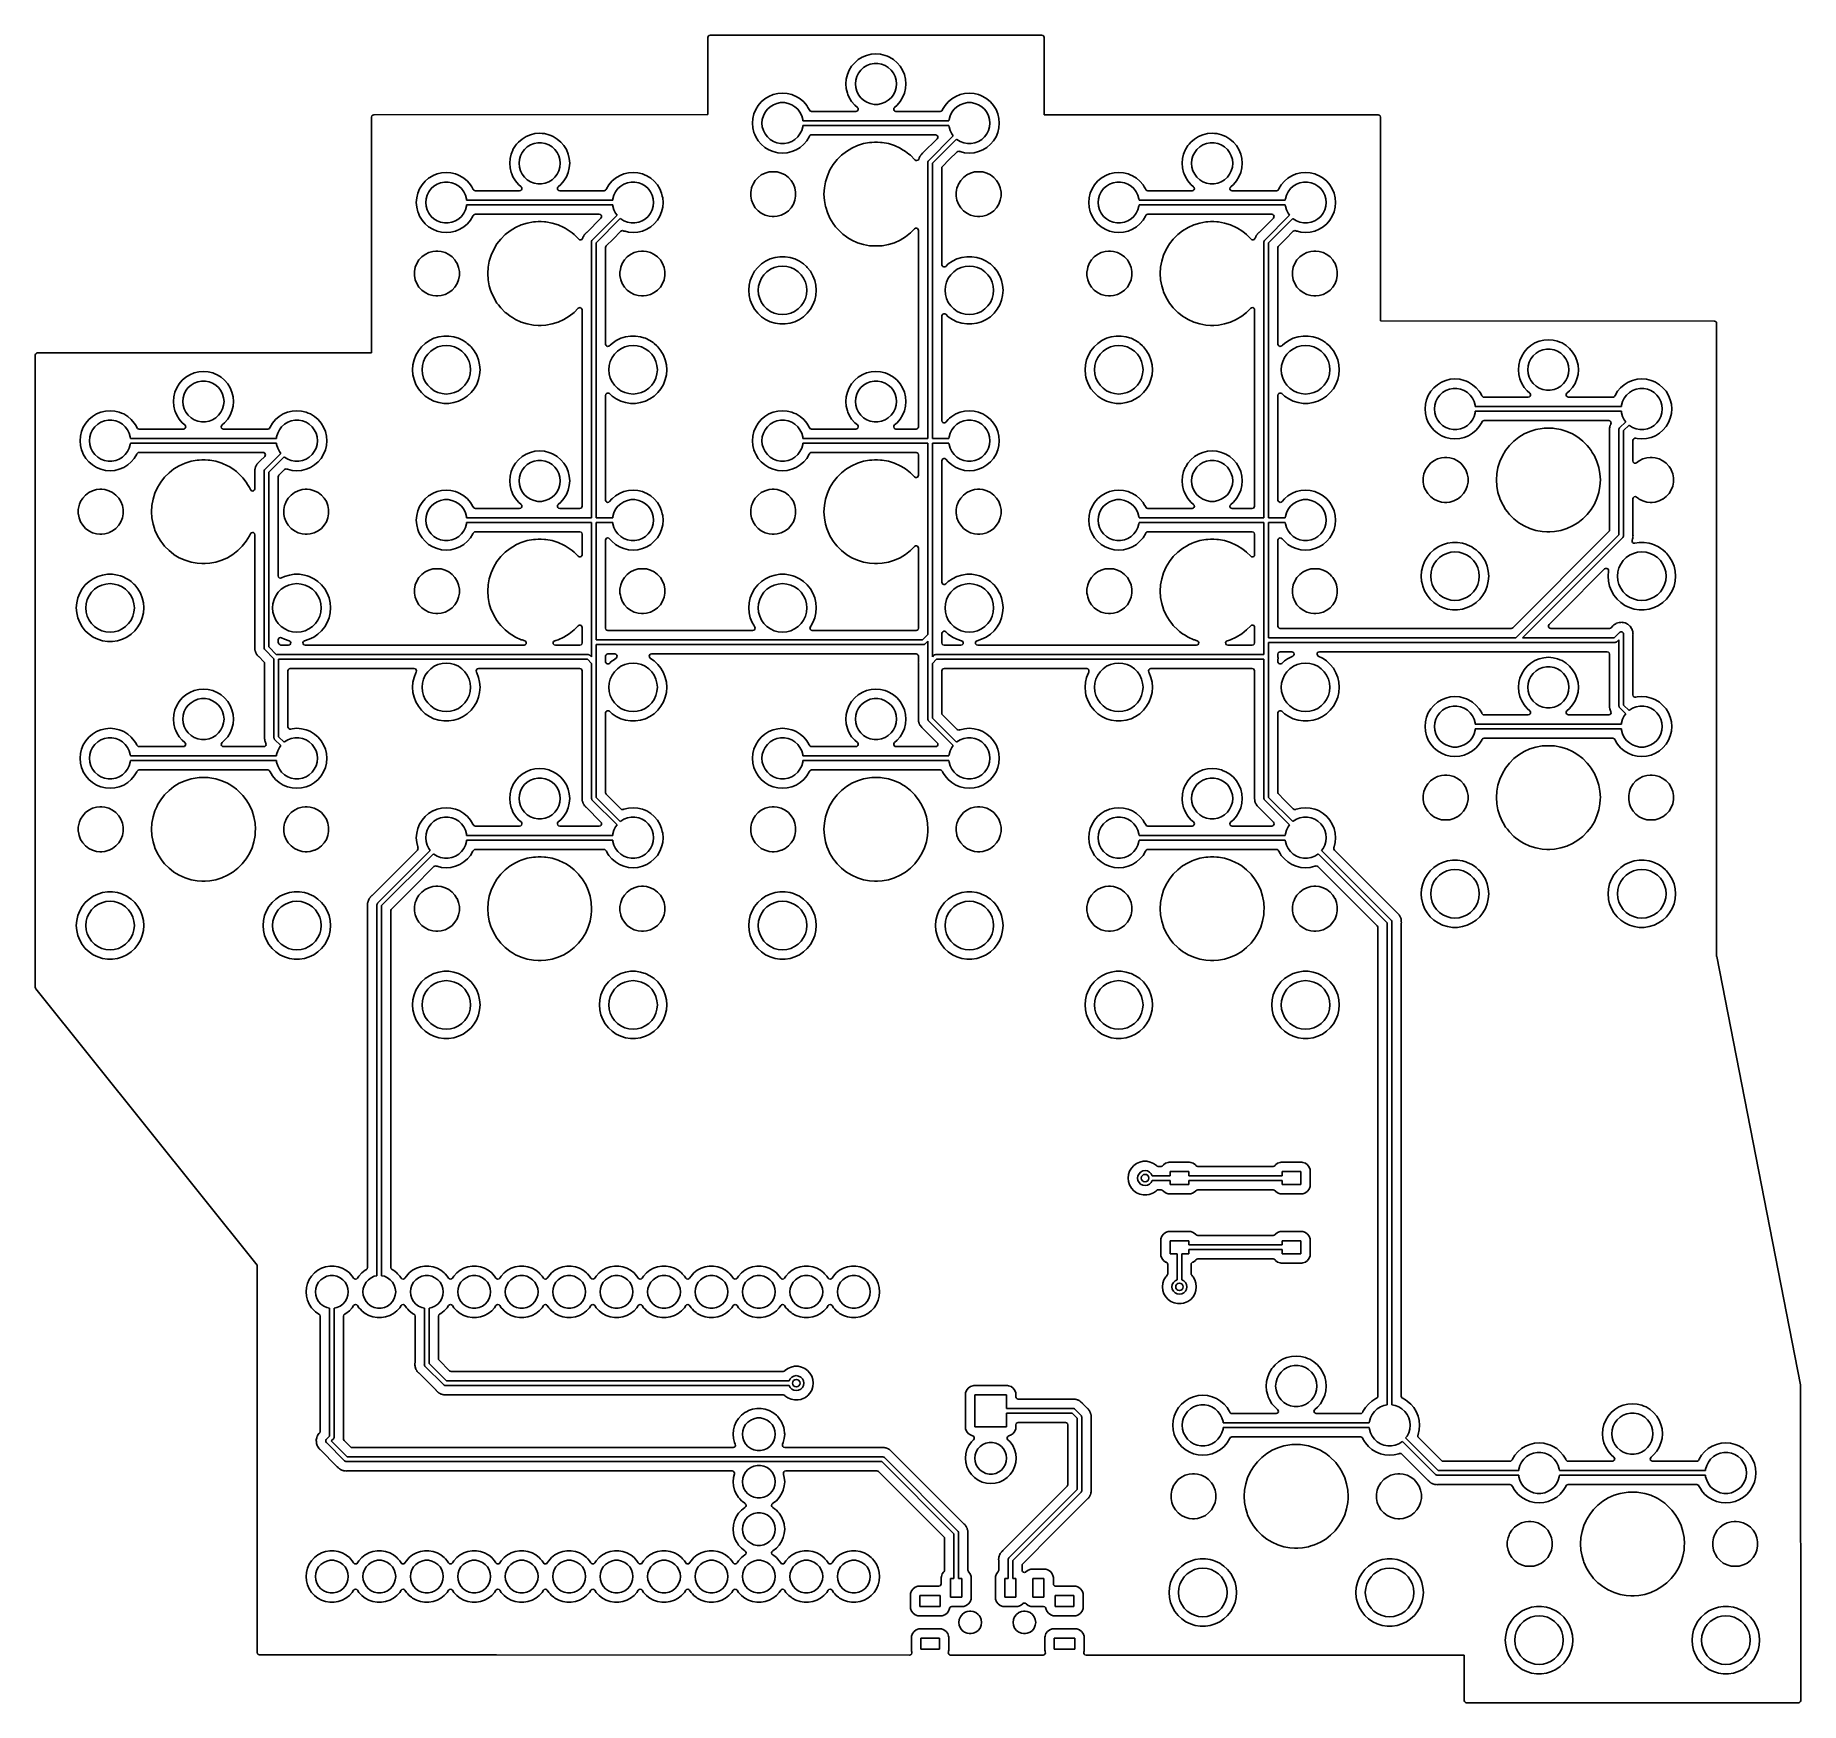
# Model space of a CAD drawing. Extents: x 79.4 to 173.9, y -124.3 to -35.
import ezdxf

# ---------------------------------------------------------------- set-up
doc = ezdxf.new("R2010")
doc.units = 0
doc.layers.add('BLACK', color=7, linetype='CONTINUOUS')

msp = doc.modelspace()

# ---------------------------------------------------------------- linework, layer by layer
at = {"layer": 'BLACK', "linetype": 'CONTINUOUS'}
for p, q in [((115.39, -35.1345), (115.407, -35.0725)), ((115.39, -39.2252), (115.39, -35.1345)), ((115.407, -35.0725), (115.453, -35.0271)), ((115.453, -35.0271), (115.514, -35.0105)), ((115.514, -35.0105), (133.275, -35.0105)), ((133.275, -35.0105), (133.338, -35.0271)), ((133.338, -35.0271), (133.383, -35.0725)), ((133.383, -35.0725), (133.399, -35.1345)), ((133.399, -35.1345), (133.399, -39.2352)), ((123.093, -36.6663), (122.962, -36.8811)), ((123.257, -36.4748), (123.093, -36.6663)), ((123.448, -36.3112), (123.257, -36.4748)), ((123.663, -36.1795), (123.448, -36.3112)), ((123.579, -36.8689), (123.729, -36.7322)), ((123.896, -36.0831), (123.663, -36.1795)), ((123.729, -36.7322), (123.902, -36.6253)), ((124.141, -36.0243), (123.896, -36.0831)), ((123.902, -36.6253), (124.091, -36.552)), ((124.091, -36.552), (124.291, -36.5147)), ((124.392, -36.0046), (124.141, -36.0243)), ((124.291, -36.5147), (124.493, -36.5147)), ((124.643, -36.0243), (124.392, -36.0046)), ((124.493, -36.5147), (124.693, -36.552)), ((124.888, -36.0831), (124.643, -36.0243)), ((124.693, -36.552), (124.882, -36.6253)), ((124.882, -36.6253), (125.055, -36.7322)), ((125.004, -36.1313), (124.888, -36.0831)), ((125.121, -36.1795), (125.004, -36.1313)), ((125.055, -36.7322), (125.205, -36.8689)), ((125.336, -36.3112), (125.121, -36.1795)), ((125.527, -36.4748), (125.336, -36.3112)), ((125.691, -36.6663), (125.527, -36.4748)), ((125.822, -36.8811), (125.691, -36.6663)), ((122.806, -37.3588), (122.787, -37.61)), ((122.787, -37.61), (122.806, -37.8611)), ((122.865, -37.1139), (122.806, -37.3588)), ((122.962, -36.8811), (122.865, -37.1139)), ((123.292, -37.61), (123.311, -37.4079)), ((123.311, -37.8121), (123.292, -37.61)), ((123.311, -37.4079), (123.366, -37.2126)), ((123.366, -37.2126), (123.457, -37.0309)), ((123.457, -37.0309), (123.579, -36.8689)), ((125.205, -36.8689), (125.327, -37.0309)), ((125.327, -37.0309), (125.418, -37.2126)), ((125.418, -37.2126), (125.473, -37.4079)), ((125.473, -37.4079), (125.492, -37.61)), ((125.492, -37.61), (125.473, -37.8121)), ((125.919, -37.1139), (125.822, -36.8811)), ((125.978, -37.3589), (125.919, -37.1139)), ((125.997, -37.61), (125.978, -37.3589)), ((125.978, -37.8611), (125.997, -37.61)), ((118.257, -38.5748), (118.093, -38.7663)), ((118.448, -38.4112), (118.257, -38.5748)), ((118.663, -38.2795), (118.448, -38.4112)), ((118.896, -38.1831), (118.663, -38.2795)), ((118.729, -38.8322), (118.902, -38.7253)), ((119.141, -38.1243), (118.896, -38.1831)), ((118.902, -38.7253), (119.091, -38.652)), ((119.091, -38.652), (119.291, -38.6147)), ((119.392, -38.1046), (119.141, -38.1243)), ((119.291, -38.6147), (119.493, -38.6147)), ((119.643, -38.1243), (119.392, -38.1046)), ((119.493, -38.6147), (119.693, -38.652)), ((119.888, -38.1831), (119.643, -38.1243)), ((119.693, -38.652), (119.882, -38.7253)), ((119.882, -38.7253), (120.055, -38.8322)), ((120.004, -38.2313), (119.888, -38.1831)), ((120.121, -38.2795), (120.004, -38.2313)), ((120.336, -38.4112), (120.121, -38.2795)), ((120.527, -38.5748), (120.336, -38.4112)), ((120.691, -38.7663), (120.527, -38.5748)), ((122.806, -37.8611), (122.865, -38.1061)), ((122.865, -38.1061), (122.897, -38.1831)), ((122.897, -38.1831), (122.962, -38.3389)), ((122.962, -38.3389), (123.093, -38.5537)), ((123.093, -38.5537), (123.257, -38.7452)), ((123.257, -38.7452), (123.398, -38.8662)), ((123.366, -38.0074), (123.311, -37.8121)), ((123.457, -38.1891), (123.366, -38.0074)), ((123.579, -38.3511), (123.457, -38.1891)), ((123.729, -38.4878), (123.579, -38.3511)), ((123.902, -38.5947), (123.729, -38.4878)), ((124.091, -38.668), (123.902, -38.5947)), ((124.291, -38.7053), (124.091, -38.668)), ((124.493, -38.7053), (124.291, -38.7053)), ((124.693, -38.668), (124.493, -38.7053)), ((124.882, -38.5947), (124.693, -38.668)), ((125.055, -38.4878), (124.882, -38.5947)), ((125.205, -38.3511), (125.055, -38.4878)), ((125.327, -38.1891), (125.205, -38.3511)), ((125.418, -38.0074), (125.327, -38.1891)), ((125.386, -38.8662), (125.527, -38.7452)), ((125.473, -37.8121), (125.418, -38.0074)), ((125.527, -38.7452), (125.691, -38.5537)), ((125.691, -38.5537), (125.822, -38.3389)), ((125.822, -38.3389), (125.919, -38.1061)), ((125.919, -38.1061), (125.978, -37.8611)), ((128.257, -38.5748), (128.093, -38.7663)), ((128.448, -38.4112), (128.257, -38.5748)), ((128.663, -38.2795), (128.448, -38.4112)), ((128.896, -38.1831), (128.663, -38.2795)), ((128.729, -38.8322), (128.902, -38.7253)), ((129.141, -38.1243), (128.896, -38.1831)), ((128.902, -38.7253), (129.091, -38.652)), ((129.091, -38.652), (129.291, -38.6147)), ((129.392, -38.1046), (129.141, -38.1243)), ((129.291, -38.6147), (129.493, -38.6147)), ((129.643, -38.1243), (129.392, -38.1046)), ((129.493, -38.6147), (129.693, -38.652)), ((129.888, -38.1831), (129.643, -38.1243)), ((129.693, -38.652), (129.882, -38.7253)), ((129.882, -38.7253), (130.055, -38.8322)), ((130.004, -38.2313), (129.888, -38.1831)), ((130.121, -38.2795), (130.004, -38.2313)), ((130.336, -38.4112), (130.121, -38.2795)), ((130.527, -38.5748), (130.336, -38.4112)), ((130.691, -38.7663), (130.527, -38.5748)), ((97.3905, -39.3844), (97.4071, -39.3225)), ((97.3905, -47.8712), (97.3905, -39.3844)), ((97.4071, -39.3225), (97.4525, -39.2771)), ((97.4525, -39.2771), (97.5144, -39.2604)), ((97.5144, -39.2604), (115.365, -39.2505)), ((115.365, -39.2505), (115.366, -39.2506)), ((115.366, -39.2506), (115.39, -39.2505)), ((115.391, -39.2254), (115.39, -39.2252)), ((115.39, -39.2501), (115.391, -39.25)), ((115.39, -39.2504), (115.39, -39.2501)), ((115.39, -39.2505), (115.39, -39.2504)), ((115.39, -39.2505), (115.39, -39.2505)), ((115.391, -39.25), (115.391, -39.2254)), ((117.806, -39.4588), (117.787, -39.71)), ((117.865, -39.2139), (117.806, -39.4588)), ((117.962, -38.9811), (117.865, -39.2139)), ((118.093, -38.7663), (117.962, -38.9811)), ((118.292, -39.71), (118.311, -39.5079)), ((118.311, -39.5079), (118.366, -39.3126)), ((118.366, -39.3126), (118.457, -39.1309)), ((118.457, -39.1309), (118.579, -38.9689)), ((118.579, -38.9689), (118.729, -38.8322)), ((120.055, -38.8322), (120.205, -38.9689)), ((120.205, -38.9689), (120.327, -39.1309)), ((120.327, -39.1309), (120.418, -39.3126)), ((120.418, -39.3126), (120.473, -39.5079)), ((120.473, -39.5079), (120.48, -39.585)), ((120.48, -39.585), (128.304, -39.585)), ((120.752, -38.8662), (120.691, -38.7663)), ((120.822, -38.9811), (120.752, -38.8662)), ((120.834, -39.008), (120.822, -38.9811)), ((120.86, -39.0482), (120.834, -39.008)), ((120.901, -39.0751), (120.86, -39.0482)), ((120.948, -39.0845), (120.901, -39.0751)), ((123.318, -39.0845), (120.948, -39.0845)), ((123.376, -39.0701), (123.318, -39.0845)), ((123.42, -39.0302), (123.376, -39.0701)), ((123.398, -38.8662), (123.433, -38.9149)), ((123.441, -38.9741), (123.42, -39.0302)), ((123.433, -38.9149), (123.441, -38.9741)), ((125.343, -38.9741), (125.351, -38.9149)), ((125.364, -39.0302), (125.343, -38.9741)), ((125.351, -38.9149), (125.386, -38.8662)), ((125.408, -39.0701), (125.364, -39.0302)), ((125.466, -39.0845), (125.408, -39.0701)), ((127.836, -39.0845), (125.466, -39.0845)), ((127.883, -39.0751), (127.836, -39.0845)), ((127.924, -39.0482), (127.883, -39.0751)), ((127.95, -39.008), (127.924, -39.0482)), ((127.962, -38.9811), (127.95, -39.008)), ((128.093, -38.7663), (127.962, -38.9811)), ((128.304, -39.585), (128.311, -39.5079)), ((128.311, -39.5079), (128.366, -39.3126)), ((128.366, -39.3126), (128.457, -39.1309)), ((128.457, -39.1309), (128.579, -38.9689)), ((128.579, -38.9689), (128.729, -38.8322)), ((130.055, -38.8322), (130.205, -38.9689)), ((130.205, -38.9689), (130.327, -39.1309)), ((130.327, -39.1309), (130.418, -39.3126)), ((130.418, -39.3126), (130.473, -39.5079)), ((130.473, -39.5079), (130.492, -39.71)), ((130.822, -38.9811), (130.691, -38.7663)), ((130.919, -39.2139), (130.822, -38.9811)), ((130.978, -39.4589), (130.919, -39.2139)), ((130.997, -39.71), (130.978, -39.4589)), ((133.399, -39.2352), (133.399, -39.2354)), ((133.399, -39.2354), (133.399, -39.26)), ((133.399, -39.26), (133.399, -39.2601)), ((133.399, -39.2601), (133.4, -39.2604)), ((133.4, -39.2604), (133.4, -39.2604)), ((133.4, -39.2604), (133.4, -39.2604)), ((133.4, -39.2604), (133.4, -39.2605)), ((133.4, -39.2605), (133.4, -39.2605)), ((133.4, -39.2605), (133.425, -39.2605)), ((133.425, -39.2605), (133.425, -39.2605)), ((133.425, -39.2605), (133.425, -39.2605)), ((133.425, -39.2605), (151.275, -39.2605)), ((151.275, -39.2605), (151.338, -39.2771)), ((151.338, -39.2771), (151.383, -39.3225)), ((151.383, -39.3225), (151.399, -39.3845)), ((151.399, -39.3845), (151.399, -50.2752)), ((105.448, -40.5612), (105.257, -40.7248)), ((105.663, -40.4295), (105.448, -40.5612)), ((105.896, -40.3331), (105.663, -40.4295)), ((106.141, -40.2743), (105.896, -40.3331)), ((106.392, -40.2546), (106.141, -40.2743)), ((106.518, -40.2644), (106.392, -40.2546)), ((106.392, -40.2546), (106.392, -40.2546)), ((106.643, -40.2743), (106.518, -40.2644)), ((106.888, -40.3331), (106.643, -40.2743)), ((106.982, -40.3718), (106.888, -40.3331)), ((107.121, -40.4295), (106.982, -40.3718)), ((107.336, -40.5612), (107.121, -40.4295)), ((107.527, -40.7248), (107.336, -40.5612)), ((117.787, -39.71), (117.806, -39.9611)), ((117.806, -39.9611), (117.865, -40.2061)), ((117.865, -40.2061), (117.913, -40.3225)), ((117.913, -40.3225), (117.962, -40.4389)), ((117.962, -40.4389), (118.093, -40.6537)), ((118.311, -39.9121), (118.292, -39.71)), ((118.366, -40.1074), (118.311, -39.9121)), ((118.457, -40.2891), (118.366, -40.1074)), ((118.579, -40.4511), (118.457, -40.2891)), ((118.729, -40.5878), (118.579, -40.4511)), ((118.902, -40.6947), (118.729, -40.5878)), ((120.055, -40.5878), (119.882, -40.6947)), ((120.205, -40.4511), (120.055, -40.5878)), ((120.327, -40.2891), (120.205, -40.4511)), ((120.418, -40.1074), (120.327, -40.2891)), ((120.473, -39.9121), (120.418, -40.1074)), ((120.48, -39.835), (120.473, -39.9121)), ((128.304, -39.835), (120.48, -39.835)), ((120.691, -40.6537), (120.822, -40.4389)), ((120.822, -40.4389), (120.826, -40.4295)), ((120.826, -40.4295), (120.834, -40.412)), ((120.834, -40.412), (120.86, -40.3718)), ((120.86, -40.3718), (120.901, -40.3449)), ((120.901, -40.3449), (120.948, -40.3355)), ((120.948, -40.3355), (127.583, -40.3355)), ((127.67, -40.5472), (126.908, -41.3092)), ((127.204, -41.7216), (128.534, -40.3913)), ((128.709, -40.5696), (127.417, -41.8618)), ((127.583, -40.3355), (127.639, -40.349)), ((127.639, -40.349), (127.683, -40.3866)), ((127.7, -40.4978), (127.67, -40.5472)), ((127.683, -40.3866), (127.705, -40.4401)), ((127.705, -40.4401), (127.7, -40.4978)), ((128.311, -39.9121), (128.304, -39.835)), ((128.366, -40.1074), (128.311, -39.9121)), ((128.457, -40.2891), (128.366, -40.1074)), ((128.534, -40.3913), (128.457, -40.2891)), ((128.729, -40.5878), (128.709, -40.5696)), ((128.902, -40.6947), (128.729, -40.5878)), ((130.055, -40.5878), (129.882, -40.6947)), ((130.205, -40.4511), (130.055, -40.5878)), ((130.327, -40.2891), (130.205, -40.4511)), ((130.418, -40.1074), (130.327, -40.2891)), ((130.473, -39.9121), (130.418, -40.1074)), ((130.492, -39.71), (130.473, -39.9121)), ((130.691, -40.6537), (130.822, -40.4389)), ((130.822, -40.4389), (130.919, -40.2061)), ((130.919, -40.2061), (130.978, -39.9611)), ((130.978, -39.9611), (130.997, -39.71)), ((141.448, -40.5612), (141.257, -40.7248)), ((141.663, -40.4295), (141.448, -40.5612)), ((141.896, -40.3331), (141.663, -40.4295)), ((142.141, -40.2743), (141.896, -40.3331)), ((142.392, -40.2546), (142.141, -40.2743)), ((142.518, -40.2644), (142.392, -40.2546)), ((142.392, -40.2546), (142.392, -40.2546)), ((142.643, -40.2743), (142.518, -40.2644)), ((142.888, -40.3331), (142.643, -40.2743)), ((142.982, -40.3718), (142.888, -40.3331)), ((143.121, -40.4295), (142.982, -40.3718)), ((143.336, -40.5612), (143.121, -40.4295)), ((143.527, -40.7248), (143.336, -40.5612)), ((104.865, -41.3639), (104.806, -41.6088)), ((104.947, -41.1652), (104.865, -41.3639)), ((104.962, -41.1311), (104.947, -41.1652)), ((105.093, -40.9163), (104.962, -41.1311)), ((105.154, -40.8452), (105.093, -40.9163)), ((105.257, -40.7248), (105.154, -40.8452)), ((105.311, -41.6579), (105.366, -41.4626)), ((105.366, -41.4626), (105.457, -41.2809)), ((105.457, -41.2809), (105.579, -41.1189)), ((105.579, -41.1189), (105.729, -40.9822)), ((105.729, -40.9822), (105.902, -40.8753)), ((105.902, -40.8753), (106.091, -40.802)), ((106.091, -40.802), (106.291, -40.7647)), ((106.291, -40.7647), (106.493, -40.7647)), ((106.493, -40.7647), (106.693, -40.802)), ((106.693, -40.802), (106.882, -40.8753)), ((106.882, -40.8753), (107.055, -40.9822)), ((107.055, -40.9822), (107.205, -41.1189)), ((107.205, -41.1189), (107.327, -41.2809)), ((107.327, -41.2809), (107.418, -41.4626)), ((107.418, -41.4626), (107.473, -41.6579)), ((107.691, -40.9163), (107.527, -40.7248)), ((107.822, -41.1311), (107.691, -40.9163)), ((107.919, -41.3639), (107.822, -41.1311)), ((107.978, -41.6089), (107.919, -41.3639)), ((118.093, -40.6537), (118.257, -40.8452)), ((118.257, -40.8452), (118.448, -41.0088)), ((118.448, -41.0088), (118.663, -41.1405)), ((118.663, -41.1405), (118.896, -41.2369)), ((118.896, -41.2369), (119.141, -41.2957)), ((119.091, -40.768), (118.902, -40.6947)), ((119.291, -40.8053), (119.091, -40.768)), ((119.141, -41.2957), (119.392, -41.3154)), ((119.493, -40.8053), (119.291, -40.8053)), ((119.392, -41.3154), (119.643, -41.2957)), ((119.693, -40.768), (119.493, -40.8053)), ((119.643, -41.2957), (119.888, -41.2369)), ((119.882, -40.6947), (119.693, -40.768)), ((119.888, -41.2369), (120.121, -41.1405)), ((120.121, -41.1405), (120.336, -41.0088)), ((120.336, -41.0088), (120.527, -40.8452)), ((120.527, -40.8452), (120.691, -40.6537)), ((122.548, -41.4287), (122.311, -41.6661)), ((122.812, -41.2216), (122.548, -41.4287)), ((123.1, -41.0479), (122.812, -41.2216)), ((123.406, -40.9101), (123.1, -41.0479)), ((123.727, -40.8102), (123.406, -40.9101)), ((124.057, -40.7497), (123.727, -40.8102)), ((124.165, -40.7432), (124.057, -40.7497)), ((124.308, -40.7345), (124.165, -40.7432)), ((124.476, -40.7345), (124.308, -40.7345)), ((124.643, -40.7446), (124.476, -40.7345)), ((124.727, -40.7497), (124.643, -40.7446)), ((125.057, -40.8102), (124.727, -40.7497)), ((125.378, -40.9101), (125.057, -40.8102)), ((125.684, -41.0479), (125.378, -40.9101)), ((125.378, -40.9101), (125.378, -40.9101)), ((125.378, -40.9101), (125.378, -40.9101)), ((125.766, -41.0972), (125.684, -41.0479)), ((125.972, -41.2216), (125.766, -41.0972)), ((126.153, -41.3639), (125.972, -41.2216)), ((126.236, -41.4287), (126.153, -41.3639)), ((126.479, -41.6714), (126.236, -41.4287)), ((126.236, -41.4287), (126.236, -41.4287)), ((126.236, -41.4287), (126.236, -41.4287)), ((126.706, -41.5779), (126.701, -41.5973)), ((126.727, -41.5396), (126.706, -41.5779)), ((126.732, -41.5292), (126.727, -41.5396)), ((126.749, -41.4891), (126.732, -41.5292)), ((126.762, -41.4732), (126.749, -41.4891)), ((126.772, -41.457), (126.762, -41.4732)), ((126.782, -41.4394), (126.772, -41.457)), ((126.812, -41.4076), (126.782, -41.4394)), ((126.819, -41.3987), (126.812, -41.4076)), ((126.822, -41.3955), (126.819, -41.3987)), ((126.841, -41.376), (126.822, -41.3955)), ((126.844, -41.3732), (126.841, -41.376)), ((126.892, -41.3221), (126.844, -41.3732)), ((126.908, -41.3092), (126.892, -41.3221)), ((128.32, -41.6661), (128.734, -41.2526)), ((128.734, -41.2526), (128.774, -41.2258)), ((128.774, -41.2258), (128.822, -41.2163)), ((128.822, -41.2163), (128.869, -41.2258)), ((128.869, -41.2258), (128.896, -41.2369)), ((128.896, -41.2369), (128.962, -41.2526)), ((129.091, -40.768), (128.902, -40.6947)), ((128.962, -41.2526), (129.141, -41.2957)), ((129.291, -40.8053), (129.091, -40.768)), ((129.141, -41.2957), (129.392, -41.3154)), ((129.493, -40.8053), (129.291, -40.8053)), ((129.392, -41.3154), (129.643, -41.2957)), ((129.693, -40.768), (129.493, -40.8053)), ((129.643, -41.2957), (129.888, -41.2369)), ((129.882, -40.6947), (129.693, -40.768)), ((129.888, -41.2369), (130.121, -41.1405)), ((130.121, -41.1405), (130.336, -41.0088)), ((130.336, -41.0088), (130.527, -40.8452)), ((130.527, -40.8452), (130.691, -40.6537)), ((140.865, -41.3639), (140.806, -41.6088)), ((140.947, -41.1652), (140.865, -41.3639)), ((140.962, -41.1311), (140.947, -41.1652)), ((141.093, -40.9163), (140.962, -41.1311)), ((141.154, -40.8452), (141.093, -40.9163)), ((141.257, -40.7248), (141.154, -40.8452)), ((141.311, -41.6579), (141.366, -41.4626)), ((141.366, -41.4626), (141.457, -41.2809)), ((141.457, -41.2809), (141.579, -41.1189)), ((141.579, -41.1189), (141.729, -40.9822)), ((141.729, -40.9822), (141.902, -40.8753)), ((141.902, -40.8753), (142.091, -40.802)), ((142.091, -40.802), (142.291, -40.7647)), ((142.291, -40.7647), (142.493, -40.7647)), ((142.493, -40.7647), (142.693, -40.802)), ((142.693, -40.802), (142.882, -40.8753)), ((142.882, -40.8753), (143.055, -40.9822)), ((143.055, -40.9822), (143.205, -41.1189)), ((143.205, -41.1189), (143.327, -41.2809)), ((143.327, -41.2809), (143.418, -41.4626)), ((143.418, -41.4626), (143.473, -41.6579)), ((143.691, -40.9163), (143.527, -40.7248)), ((143.822, -41.1311), (143.691, -40.9163)), ((143.919, -41.3639), (143.822, -41.1311)), ((143.978, -41.6089), (143.919, -41.3639)), ((100.677, -42.524), (100.663, -42.5295)), ((100.697, -42.5154), (100.677, -42.524)), ((100.896, -42.4331), (100.697, -42.5154)), ((101.141, -42.3743), (100.896, -42.4331)), ((101.392, -42.3546), (101.141, -42.3743)), ((101.643, -42.3743), (101.392, -42.3546)), ((101.888, -42.4331), (101.643, -42.3743)), ((102.004, -42.4813), (101.888, -42.4331)), ((102.121, -42.5295), (102.004, -42.4813)), ((104.806, -41.6088), (104.787, -41.86)), ((104.787, -41.86), (104.806, -42.1111)), ((104.806, -42.1111), (104.865, -42.3561)), ((104.865, -42.3561), (104.897, -42.4331)), ((104.897, -42.4331), (104.962, -42.5889)), ((105.292, -41.86), (105.311, -41.6579)), ((105.311, -42.0621), (105.292, -41.86)), ((105.366, -42.2574), (105.311, -42.0621)), ((105.457, -42.4391), (105.366, -42.2574)), ((105.579, -42.6011), (105.457, -42.4391)), ((107.327, -42.4391), (107.205, -42.6011)), ((107.418, -42.2574), (107.327, -42.4391)), ((107.473, -42.0621), (107.418, -42.2574)), ((107.473, -41.6579), (107.492, -41.86)), ((107.492, -41.86), (107.473, -42.0621)), ((107.822, -42.5889), (107.919, -42.3561)), ((107.919, -42.3561), (107.978, -42.1111)), ((107.997, -41.86), (107.978, -41.6089)), ((107.978, -42.1111), (107.997, -41.86)), ((110.677, -42.524), (110.663, -42.5295)), ((110.697, -42.5154), (110.677, -42.524)), ((110.896, -42.4331), (110.697, -42.5154)), ((111.141, -42.3743), (110.896, -42.4331)), ((111.392, -42.3546), (111.141, -42.3743)), ((111.643, -42.3743), (111.392, -42.3546)), ((111.888, -42.4331), (111.643, -42.3743)), ((112.004, -42.4813), (111.888, -42.4331)), ((112.121, -42.5295), (112.004, -42.4813)), ((118.257, -42.4849), (118.08, -42.619)), ((118.456, -42.3858), (118.257, -42.4849)), ((118.67, -42.3249), (118.456, -42.3858)), ((118.836, -42.3095), (118.67, -42.3249)), ((118.948, -42.3095), (118.836, -42.3095)), ((118.836, -42.3095), (118.836, -42.3095)), ((119.114, -42.3249), (118.948, -42.3095)), ((118.948, -42.3095), (118.948, -42.3095)), ((119.328, -42.3858), (119.114, -42.3249)), ((119.527, -42.4849), (119.328, -42.3858)), ((119.704, -42.619), (119.527, -42.4849)), ((121.792, -42.524), (121.692, -42.8446)), ((121.93, -42.2178), (121.792, -42.524)), ((122.104, -41.9305), (121.93, -42.2178)), ((122.311, -41.6661), (122.104, -41.9305)), ((126.524, -41.7042), (126.479, -41.6707)), ((126.479, -41.6707), (126.479, -41.6714)), ((126.587, -41.7125), (126.524, -41.7042)), ((126.645, -41.6886), (126.587, -41.7125)), ((126.685, -41.6387), (126.645, -41.6886)), ((126.695, -41.6157), (126.685, -41.6387)), ((126.701, -41.5973), (126.695, -41.6157)), ((127.167, -41.81), (127.17, -41.7879)), ((127.167, -56.585), (127.167, -41.81)), ((127.17, -41.7834), (127.171, -41.781)), ((127.17, -41.7879), (127.17, -41.7834)), ((127.171, -41.781), (127.172, -41.7748)), ((127.172, -41.7748), (127.189, -41.7488)), ((127.189, -41.7488), (127.204, -41.7216)), ((127.417, -41.8618), (127.417, -56.585)), ((127.917, -42.1205), (127.927, -42.073)), ((127.917, -43.6212), (127.917, -42.1205)), ((127.927, -42.073), (127.954, -42.0328)), ((127.954, -42.0328), (128.32, -41.6661)), ((129.257, -42.4849), (129.08, -42.619)), ((129.456, -42.3858), (129.257, -42.4849)), ((129.67, -42.3249), (129.456, -42.3858)), ((129.836, -42.3095), (129.67, -42.3249)), ((129.948, -42.3095), (129.836, -42.3095)), ((129.836, -42.3095), (129.836, -42.3095)), ((130.114, -42.3249), (129.948, -42.3095)), ((129.948, -42.3095), (129.948, -42.3095)), ((130.328, -42.3858), (130.114, -42.3249)), ((130.527, -42.4849), (130.328, -42.3858)), ((130.704, -42.619), (130.527, -42.4849)), ((136.677, -42.524), (136.663, -42.5295)), ((136.697, -42.5154), (136.677, -42.524)), ((136.896, -42.4331), (136.697, -42.5154)), ((137.141, -42.3743), (136.896, -42.4331)), ((137.392, -42.3546), (137.141, -42.3743)), ((137.643, -42.3743), (137.392, -42.3546)), ((137.888, -42.4331), (137.643, -42.3743)), ((138.004, -42.4813), (137.888, -42.4331)), ((138.121, -42.5295), (138.004, -42.4813)), ((140.806, -41.6088), (140.787, -41.86)), ((140.787, -41.86), (140.806, -42.1111)), ((140.806, -42.1111), (140.865, -42.3561)), ((140.865, -42.3561), (140.897, -42.4331)), ((140.897, -42.4331), (140.962, -42.5889)), ((141.292, -41.86), (141.311, -41.6579)), ((141.311, -42.0621), (141.292, -41.86)), ((141.366, -42.2574), (141.311, -42.0621)), ((141.457, -42.4391), (141.366, -42.2574)), ((141.579, -42.6011), (141.457, -42.4391)), ((143.327, -42.4391), (143.205, -42.6011)), ((143.418, -42.2574), (143.327, -42.4391)), ((143.473, -42.0621), (143.418, -42.2574)), ((143.473, -41.6579), (143.492, -41.86)), ((143.492, -41.86), (143.473, -42.0621)), ((143.822, -42.5889), (143.919, -42.3561)), ((143.919, -42.3561), (143.978, -42.1111)), ((143.997, -41.86), (143.978, -41.6089)), ((143.978, -42.1111), (143.997, -41.86)), ((146.677, -42.524), (146.663, -42.5295)), ((146.697, -42.5154), (146.677, -42.524)), ((146.896, -42.4331), (146.697, -42.5154)), ((147.141, -42.3743), (146.896, -42.4331)), ((147.392, -42.3546), (147.141, -42.3743)), ((147.643, -42.3743), (147.392, -42.3546)), ((147.888, -42.4331), (147.643, -42.3743)), ((148.004, -42.4813), (147.888, -42.4331)), ((148.121, -42.5295), (148.004, -42.4813)), ((99.8651, -43.4639), (99.8063, -43.7088)), ((99.9615, -43.2311), (99.8651, -43.4639)), ((100.093, -43.0163), (99.9615, -43.2311)), ((100.257, -42.8248), (100.093, -43.0163)), ((100.448, -42.6612), (100.257, -42.8248)), ((100.366, -43.5626), (100.457, -43.3809)), ((100.663, -42.5295), (100.448, -42.6612)), ((100.457, -43.3809), (100.579, -43.2189)), ((100.579, -43.2189), (100.729, -43.0822)), ((100.729, -43.0822), (100.902, -42.9753)), ((100.902, -42.9753), (101.091, -42.902)), ((101.091, -42.902), (101.291, -42.8647)), ((101.291, -42.8647), (101.493, -42.8647)), ((101.493, -42.8647), (101.693, -42.902)), ((101.693, -42.902), (101.882, -42.9753)), ((101.882, -42.9753), (102.055, -43.0822)), ((102.055, -43.0822), (102.205, -43.2189)), ((102.336, -42.6612), (102.121, -42.5295)), ((102.205, -43.2189), (102.327, -43.3809)), ((102.327, -43.3809), (102.418, -43.5626)), ((102.527, -42.8248), (102.336, -42.6612)), ((102.691, -43.0163), (102.527, -42.8248)), ((102.752, -43.1162), (102.691, -43.0163)), ((102.822, -43.2311), (102.752, -43.1162)), ((102.834, -43.258), (102.822, -43.2311)), ((102.86, -43.2982), (102.834, -43.258)), ((102.901, -43.3251), (102.86, -43.2982)), ((102.948, -43.3345), (102.901, -43.3251)), ((105.318, -43.3345), (102.948, -43.3345)), ((104.962, -42.5889), (105.093, -42.8037)), ((105.093, -42.8037), (105.257, -42.9952)), ((105.257, -42.9952), (105.398, -43.1162)), ((105.376, -43.3201), (105.318, -43.3345)), ((105.42, -43.2802), (105.376, -43.3201)), ((105.398, -43.1162), (105.433, -43.1649)), ((105.441, -43.2241), (105.42, -43.2802)), ((105.433, -43.1649), (105.441, -43.2241)), ((105.729, -42.7378), (105.579, -42.6011)), ((105.902, -42.8447), (105.729, -42.7378)), ((106.091, -42.918), (105.902, -42.8447)), ((106.291, -42.9553), (106.091, -42.918)), ((106.493, -42.9553), (106.291, -42.9553)), ((106.693, -42.918), (106.493, -42.9553)), ((106.882, -42.8447), (106.693, -42.918)), ((107.055, -42.7378), (106.882, -42.8447)), ((107.205, -42.6011), (107.055, -42.7378)), ((107.343, -43.2241), (107.351, -43.1649)), ((107.364, -43.2802), (107.343, -43.2241)), ((107.351, -43.1649), (107.386, -43.1162)), ((107.408, -43.3201), (107.364, -43.2802)), ((107.386, -43.1162), (107.527, -42.9952)), ((107.466, -43.3345), (107.408, -43.3201)), ((109.836, -43.3345), (107.466, -43.3345)), ((107.527, -42.9952), (107.691, -42.8037)), ((107.691, -42.8037), (107.822, -42.5889)), ((109.883, -43.3251), (109.836, -43.3345)), ((109.924, -43.2982), (109.883, -43.3251)), ((109.95, -43.258), (109.924, -43.2982)), ((109.962, -43.2311), (109.95, -43.258)), ((110.093, -43.0163), (109.962, -43.2311)), ((110.257, -42.8248), (110.093, -43.0163)), ((110.448, -42.6612), (110.257, -42.8248)), ((110.366, -43.5626), (110.457, -43.3809)), ((110.663, -42.5295), (110.448, -42.6612)), ((110.457, -43.3809), (110.579, -43.2189)), ((110.579, -43.2189), (110.729, -43.0822)), ((110.729, -43.0822), (110.902, -42.9753)), ((110.902, -42.9753), (111.091, -42.902)), ((111.091, -42.902), (111.291, -42.8647)), ((111.291, -42.8647), (111.493, -42.8647)), ((111.493, -42.8647), (111.693, -42.902)), ((111.693, -42.902), (111.882, -42.9753)), ((111.882, -42.9753), (112.055, -43.0822)), ((112.055, -43.0822), (112.205, -43.2189)), ((112.336, -42.6612), (112.121, -42.5295)), ((112.205, -43.2189), (112.327, -43.3809)), ((112.327, -43.3809), (112.418, -43.5626)), ((112.527, -42.8248), (112.336, -42.6612)), ((112.691, -43.0163), (112.527, -42.8248)), ((112.822, -43.2311), (112.691, -43.0163)), ((112.919, -43.4639), (112.822, -43.2311)), ((112.957, -43.6212), (112.919, -43.4639)), ((117.705, -43.3251), (117.691, -43.3988)), ((117.691, -43.3988), (117.691, -43.6212)), ((117.732, -43.1801), (117.705, -43.3251)), ((117.757, -43.1162), (117.732, -43.1801)), ((117.813, -42.9726), (117.757, -43.1162)), ((117.93, -42.7834), (117.813, -42.9726)), ((118.08, -42.619), (117.93, -42.7834)), ((119.854, -42.7834), (119.704, -42.619)), ((119.971, -42.9726), (119.854, -42.7834)), ((120.052, -43.1801), (119.971, -42.9726)), ((119.971, -42.9726), (119.971, -42.9726)), ((120.093, -43.3988), (120.052, -43.1801)), ((120.093, -43.6212), (120.093, -43.3988)), ((121.632, -43.1748), (121.611, -43.51)), ((121.692, -42.8446), (121.632, -43.1748)), ((128.705, -43.3251), (128.691, -43.3988)), ((128.691, -43.3988), (128.691, -43.6212)), ((128.732, -43.1801), (128.705, -43.3251)), ((128.757, -43.1162), (128.732, -43.1801)), ((128.813, -42.9726), (128.757, -43.1162)), ((128.93, -42.7834), (128.813, -42.9726)), ((129.08, -42.619), (128.93, -42.7834)), ((130.854, -42.7834), (130.704, -42.619)), ((130.971, -42.9726), (130.854, -42.7834)), ((131.052, -43.1801), (130.971, -42.9726)), ((130.971, -42.9726), (130.971, -42.9726)), ((131.093, -43.3988), (131.052, -43.1801)), ((131.093, -43.6212), (131.093, -43.3988)), ((135.865, -43.4639), (135.806, -43.7088)), ((135.962, -43.2311), (135.865, -43.4639)), ((136.093, -43.0163), (135.962, -43.2311)), ((136.257, -42.8248), (136.093, -43.0163)), ((136.448, -42.6612), (136.257, -42.8248)), ((136.366, -43.5626), (136.457, -43.3809)), ((136.663, -42.5295), (136.448, -42.6612)), ((136.457, -43.3809), (136.579, -43.2189)), ((136.579, -43.2189), (136.729, -43.0822)), ((136.729, -43.0822), (136.902, -42.9753)), ((136.902, -42.9753), (137.091, -42.902)), ((137.091, -42.902), (137.291, -42.8647)), ((137.291, -42.8647), (137.493, -42.8647)), ((137.493, -42.8647), (137.693, -42.902)), ((137.693, -42.902), (137.882, -42.9753)), ((137.882, -42.9753), (138.055, -43.0822)), ((138.055, -43.0822), (138.205, -43.2189)), ((138.336, -42.6612), (138.121, -42.5295)), ((138.205, -43.2189), (138.327, -43.3809)), ((138.327, -43.3809), (138.418, -43.5626)), ((138.527, -42.8248), (138.336, -42.6612)), ((138.691, -43.0163), (138.527, -42.8248)), ((138.752, -43.1162), (138.691, -43.0163)), ((138.822, -43.2311), (138.752, -43.1162)), ((138.834, -43.258), (138.822, -43.2311)), ((138.86, -43.2982), (138.834, -43.258)), ((138.901, -43.3251), (138.86, -43.2982)), ((138.948, -43.3345), (138.901, -43.3251)), ((141.318, -43.3345), (138.948, -43.3345)), ((140.962, -42.5889), (141.093, -42.8037)), ((141.093, -42.8037), (141.257, -42.9952)), ((141.257, -42.9952), (141.398, -43.1162)), ((141.376, -43.3201), (141.318, -43.3345)), ((141.42, -43.2802), (141.376, -43.3201)), ((141.398, -43.1162), (141.433, -43.1649)), ((141.441, -43.2241), (141.42, -43.2802)), ((141.433, -43.1649), (141.441, -43.2241)), ((141.729, -42.7378), (141.579, -42.6011)), ((141.902, -42.8447), (141.729, -42.7378)), ((142.091, -42.918), (141.902, -42.8447)), ((142.291, -42.9553), (142.091, -42.918)), ((142.493, -42.9553), (142.291, -42.9553)), ((142.693, -42.918), (142.493, -42.9553)), ((142.882, -42.8447), (142.693, -42.918)), ((143.055, -42.7378), (142.882, -42.8447)), ((143.205, -42.6011), (143.055, -42.7378)), ((143.343, -43.2241), (143.351, -43.1649)), ((143.364, -43.2802), (143.343, -43.2241)), ((143.351, -43.1649), (143.386, -43.1162)), ((143.408, -43.3201), (143.364, -43.2802)), ((143.386, -43.1162), (143.527, -42.9952)), ((143.466, -43.3345), (143.408, -43.3201)), ((145.836, -43.3345), (143.466, -43.3345)), ((143.527, -42.9952), (143.691, -42.8037)), ((143.691, -42.8037), (143.822, -42.5889)), ((145.883, -43.3251), (145.836, -43.3345)), ((145.924, -43.2982), (145.883, -43.3251)), ((145.95, -43.258), (145.924, -43.2982)), ((145.962, -43.2311), (145.95, -43.258)), ((146.093, -43.0163), (145.962, -43.2311)), ((146.257, -42.8248), (146.093, -43.0163)), ((146.448, -42.6612), (146.257, -42.8248)), ((146.366, -43.5626), (146.457, -43.3809)), ((146.663, -42.5295), (146.448, -42.6612)), ((146.457, -43.3809), (146.579, -43.2189)), ((146.579, -43.2189), (146.729, -43.0822)), ((146.729, -43.0822), (146.902, -42.9753)), ((146.902, -42.9753), (147.091, -42.902)), ((147.091, -42.902), (147.291, -42.8647)), ((147.291, -42.8647), (147.493, -42.8647)), ((147.493, -42.8647), (147.693, -42.902)), ((147.693, -42.902), (147.882, -42.9753)), ((147.882, -42.9753), (148.055, -43.0822)), ((148.055, -43.0822), (148.205, -43.2189)), ((148.336, -42.6612), (148.121, -42.5295)), ((148.205, -43.2189), (148.327, -43.3809)), ((148.327, -43.3809), (148.418, -43.5626)), ((148.527, -42.8248), (148.336, -42.6612)), ((148.691, -43.0163), (148.527, -42.8248)), ((148.822, -43.2311), (148.691, -43.0163)), ((148.919, -43.4639), (148.822, -43.2311)), ((148.978, -43.7089), (148.919, -43.4639)), ((99.8063, -43.7088), (99.7866, -43.96)), ((99.7866, -43.96), (99.8063, -44.2111)), ((99.8063, -44.2111), (99.8651, -44.4561)), ((100.292, -43.96), (100.311, -43.7579)), ((100.311, -44.1621), (100.292, -43.96)), ((100.311, -43.7579), (100.366, -43.5626)), ((100.366, -44.3574), (100.311, -44.1621)), ((100.457, -44.5391), (100.366, -44.3574)), ((102.418, -44.3574), (102.327, -44.5391)), ((102.418, -43.5626), (102.473, -43.7579)), ((102.473, -44.1621), (102.418, -44.3574)), ((102.473, -43.7579), (102.48, -43.835)), ((102.48, -44.085), (102.473, -44.1621)), ((102.48, -43.835), (110.304, -43.835)), ((110.304, -44.085), (102.48, -44.085)), ((110.304, -43.835), (110.311, -43.7579)), ((110.311, -44.1621), (110.304, -44.085)), ((110.311, -43.7579), (110.366, -43.5626)), ((110.366, -44.3574), (110.311, -44.1621)), ((110.457, -44.5391), (110.366, -44.3574)), ((112.418, -44.3574), (112.327, -44.5391)), ((112.418, -43.5626), (112.473, -43.7579)), ((112.473, -44.1621), (112.418, -44.3574)), ((112.473, -43.7579), (112.492, -43.96)), ((112.492, -43.96), (112.473, -44.1621)), ((112.919, -44.4561), (112.978, -44.2111)), ((112.978, -43.7089), (112.957, -43.6212)), ((112.997, -43.96), (112.978, -43.7089)), ((112.978, -44.2111), (112.997, -43.96)), ((117.691, -43.6212), (117.732, -43.8399)), ((117.732, -43.8399), (117.813, -44.0474)), ((117.813, -44.0474), (117.93, -44.2366)), ((117.93, -44.2366), (118.08, -44.401)), ((118.08, -44.401), (118.257, -44.5351)), ((119.527, -44.5351), (119.704, -44.401)), ((119.704, -44.401), (119.854, -44.2366)), ((119.854, -44.2366), (119.971, -44.0474)), ((119.971, -44.0474), (120.052, -43.8399)), ((120.052, -43.8399), (120.093, -43.6212)), ((121.611, -43.51), (121.632, -43.8452)), ((121.632, -43.8452), (121.692, -44.1754)), ((121.692, -44.1754), (121.703, -44.2111)), ((121.703, -44.2111), (121.792, -44.496)), ((127.917, -47.2878), (127.917, -43.6212)), ((128.691, -43.6212), (128.732, -43.8399)), ((128.732, -43.8399), (128.813, -44.0474)), ((128.813, -44.0474), (128.93, -44.2366)), ((128.93, -44.2366), (129.08, -44.401)), ((129.08, -44.401), (129.257, -44.5351)), ((130.527, -44.5351), (130.704, -44.401)), ((130.704, -44.401), (130.854, -44.2366)), ((130.854, -44.2366), (130.971, -44.0474)), ((130.971, -44.0474), (131.052, -43.8399)), ((131.052, -43.8399), (131.093, -43.6212)), ((135.806, -43.7088), (135.787, -43.96)), ((135.787, -43.96), (135.806, -44.2111)), ((135.806, -44.2111), (135.865, -44.4561)), ((136.292, -43.96), (136.311, -43.7579)), ((136.311, -44.1621), (136.292, -43.96)), ((136.311, -43.7579), (136.366, -43.5626)), ((136.366, -44.3574), (136.311, -44.1621)), ((136.457, -44.5391), (136.366, -44.3574)), ((138.418, -44.3574), (138.327, -44.5391)), ((138.418, -43.5626), (138.473, -43.7579)), ((138.473, -44.1621), (138.418, -44.3574)), ((138.473, -43.7579), (138.48, -43.835)), ((138.48, -44.085), (138.473, -44.1621)), ((138.48, -43.835), (146.304, -43.835)), ((146.304, -44.085), (138.48, -44.085)), ((146.304, -43.835), (146.311, -43.7579)), ((146.311, -44.1621), (146.304, -44.085)), ((146.311, -43.7579), (146.366, -43.5626)), ((146.366, -44.3574), (146.311, -44.1621)), ((146.457, -44.5391), (146.366, -44.3574)), ((148.418, -44.3574), (148.327, -44.5391)), ((148.418, -43.5626), (148.473, -43.7579)), ((148.473, -44.1621), (148.418, -44.3574)), ((148.473, -43.7579), (148.492, -43.96)), ((148.492, -43.96), (148.473, -44.1621)), ((148.919, -44.4561), (148.978, -44.2111)), ((148.997, -43.96), (148.978, -43.7089)), ((148.978, -44.2111), (148.997, -43.96)), ((99.8651, -44.4561), (99.8978, -44.5351)), ((99.8978, -44.5351), (99.9615, -44.6889)), ((99.9615, -44.6889), (100.093, -44.9037)), ((100.093, -44.9037), (100.257, -45.0952)), ((100.257, -45.0952), (100.448, -45.2588)), ((100.448, -45.2588), (100.663, -45.3905)), ((100.579, -44.7011), (100.457, -44.5391)), ((100.729, -44.8378), (100.579, -44.7011)), ((100.902, -44.9447), (100.729, -44.8378)), ((101.091, -45.018), (100.902, -44.9447)), ((101.291, -45.0553), (101.091, -45.018)), ((101.493, -45.0553), (101.291, -45.0553)), ((101.693, -45.018), (101.493, -45.0553)), ((101.882, -44.9447), (101.693, -45.018)), ((102.055, -44.8378), (101.882, -44.9447)), ((102.205, -44.7011), (102.055, -44.8378)), ((102.121, -45.3905), (102.336, -45.2588)), ((102.327, -44.5391), (102.205, -44.7011)), ((102.336, -45.2588), (102.527, -45.0952)), ((102.527, -45.0952), (102.691, -44.9037)), ((102.691, -44.9037), (102.822, -44.6889)), ((102.822, -44.6889), (102.834, -44.662)), ((102.822, -44.6889), (102.822, -44.6889)), ((102.834, -44.662), (102.86, -44.6218)), ((102.86, -44.6218), (102.901, -44.5949)), ((102.901, -44.5949), (102.948, -44.5855)), ((102.948, -44.5855), (109.583, -44.5855)), ((105.1, -45.2979), (104.812, -45.4716)), ((105.406, -45.1601), (105.1, -45.2979)), ((105.727, -45.0602), (105.406, -45.1601)), ((106.057, -44.9997), (105.727, -45.0602)), ((106.165, -44.9932), (106.057, -44.9997)), ((106.308, -44.9845), (106.165, -44.9932)), ((106.476, -44.9845), (106.308, -44.9845)), ((106.643, -44.9946), (106.476, -44.9845)), ((106.727, -44.9997), (106.643, -44.9946)), ((107.057, -45.0602), (106.727, -44.9997)), ((107.378, -45.1601), (107.057, -45.0602)), ((107.684, -45.2979), (107.378, -45.1601)), ((107.378, -45.1601), (107.378, -45.1601)), ((107.378, -45.1601), (107.378, -45.1601)), ((107.757, -45.3421), (107.684, -45.2979)), ((107.972, -45.4716), (107.757, -45.3421)), ((109.67, -44.7972), (108.908, -45.5592)), ((109.204, -45.9716), (110.534, -44.6413)), ((110.709, -44.8196), (109.417, -46.1118)), ((109.583, -44.5855), (109.639, -44.599)), ((109.639, -44.599), (109.683, -44.6366)), ((109.7, -44.7478), (109.67, -44.7972)), ((109.683, -44.6366), (109.705, -44.6901)), ((109.705, -44.6901), (109.7, -44.7478)), ((110.534, -44.6413), (110.457, -44.5391)), ((110.729, -44.8378), (110.709, -44.8196)), ((110.902, -44.9447), (110.729, -44.8378)), ((111.091, -45.018), (110.902, -44.9447)), ((111.291, -45.0553), (111.091, -45.018)), ((111.493, -45.0553), (111.291, -45.0553)), ((111.693, -45.018), (111.493, -45.0553)), ((111.882, -44.9447), (111.693, -45.018)), ((112.055, -44.8378), (111.882, -44.9447)), ((112.205, -44.7011), (112.055, -44.8378)), ((112.121, -45.3905), (112.336, -45.2588)), ((112.327, -44.5391), (112.205, -44.7011)), ((112.336, -45.2588), (112.527, -45.0952)), ((112.527, -45.0952), (112.691, -44.9037)), ((112.691, -44.9037), (112.822, -44.6889)), ((112.822, -44.6889), (112.919, -44.4561)), ((118.257, -44.5351), (118.456, -44.6342)), ((118.456, -44.6342), (118.67, -44.6951)), ((118.67, -44.6951), (118.836, -44.7105)), ((118.836, -44.7105), (118.836, -44.7105)), ((118.836, -44.7105), (118.948, -44.7105)), ((118.948, -44.7105), (119.114, -44.6951)), ((118.948, -44.7105), (118.948, -44.7105)), ((119.114, -44.6951), (119.328, -44.6342)), ((119.328, -44.6342), (119.352, -44.6218)), ((119.352, -44.6218), (119.527, -44.5351)), ((121.792, -44.496), (121.93, -44.8022)), ((121.93, -44.8022), (121.93, -44.8022)), ((121.93, -44.8022), (122.104, -45.0895)), ((122.104, -45.0895), (122.236, -45.2588)), ((122.236, -45.2588), (122.311, -45.3539)), ((122.311, -45.3539), (122.548, -45.5913)), ((126.455, -45.3723), (126.504, -45.3421)), ((126.504, -45.3421), (126.562, -45.3375)), ((126.562, -45.3375), (126.615, -45.3597)), ((126.615, -45.3597), (126.653, -45.4037)), ((129.257, -44.5351), (129.456, -44.6342)), ((129.456, -44.6342), (129.67, -44.6951)), ((129.67, -44.6951), (129.836, -44.7105)), ((129.836, -44.7105), (129.836, -44.7105)), ((129.836, -44.7105), (129.948, -44.7105)), ((129.948, -44.7105), (130.114, -44.6951)), ((129.948, -44.7105), (129.948, -44.7105)), ((130.114, -44.6951), (130.328, -44.6342)), ((130.328, -44.6342), (130.352, -44.6218)), ((130.352, -44.6218), (130.527, -44.5351)), ((135.865, -44.4561), (135.898, -44.5351)), ((135.898, -44.5351), (135.962, -44.6889)), ((135.962, -44.6889), (136.093, -44.9037)), ((136.093, -44.9037), (136.257, -45.0952)), ((136.257, -45.0952), (136.448, -45.2588)), ((136.448, -45.2588), (136.663, -45.3905)), ((136.579, -44.7011), (136.457, -44.5391)), ((136.729, -44.8378), (136.579, -44.7011)), ((136.902, -44.9447), (136.729, -44.8378)), ((137.091, -45.018), (136.902, -44.9447)), ((137.291, -45.0553), (137.091, -45.018)), ((137.493, -45.0553), (137.291, -45.0553)), ((137.693, -45.018), (137.493, -45.0553)), ((137.882, -44.9447), (137.693, -45.018)), ((138.055, -44.8378), (137.882, -44.9447)), ((138.205, -44.7011), (138.055, -44.8378)), ((138.121, -45.3905), (138.336, -45.2588)), ((138.327, -44.5391), (138.205, -44.7011)), ((138.336, -45.2588), (138.527, -45.0952)), ((138.527, -45.0952), (138.691, -44.9037)), ((138.691, -44.9037), (138.822, -44.6889)), ((138.822, -44.6889), (138.834, -44.662)), ((138.822, -44.6889), (138.822, -44.6889)), ((138.834, -44.662), (138.86, -44.6218)), ((138.86, -44.6218), (138.901, -44.5949)), ((138.901, -44.5949), (138.948, -44.5855)), ((138.948, -44.5855), (145.583, -44.5855)), ((141.1, -45.2979), (140.812, -45.4716)), ((141.406, -45.1601), (141.1, -45.2979)), ((141.727, -45.0602), (141.406, -45.1601)), ((142.057, -44.9997), (141.727, -45.0602)), ((142.165, -44.9932), (142.057, -44.9997)), ((142.308, -44.9845), (142.165, -44.9932)), ((142.476, -44.9845), (142.308, -44.9845)), ((142.643, -44.9946), (142.476, -44.9845)), ((142.727, -44.9997), (142.643, -44.9946)), ((143.057, -45.0602), (142.727, -44.9997)), ((143.378, -45.1601), (143.057, -45.0602)), ((143.684, -45.2979), (143.378, -45.1601)), ((143.378, -45.1601), (143.378, -45.1601)), ((143.378, -45.1601), (143.378, -45.1601)), ((143.757, -45.3421), (143.684, -45.2979)), ((143.972, -45.4716), (143.757, -45.3421)), ((145.67, -44.7972), (144.908, -45.5592)), ((145.204, -45.9716), (146.534, -44.6413)), ((146.709, -44.8196), (145.417, -46.1118)), ((145.583, -44.5855), (145.639, -44.599)), ((145.639, -44.599), (145.683, -44.6366)), ((145.7, -44.7478), (145.67, -44.7972)), ((145.683, -44.6366), (145.705, -44.6901)), ((145.705, -44.6901), (145.7, -44.7478)), ((146.534, -44.6413), (146.457, -44.5391)), ((146.729, -44.8378), (146.709, -44.8196)), ((146.902, -44.9447), (146.729, -44.8378)), ((147.091, -45.018), (146.902, -44.9447)), ((147.291, -45.0553), (147.091, -45.018)), ((147.493, -45.0553), (147.291, -45.0553)), ((147.693, -45.018), (147.493, -45.0553)), ((147.882, -44.9447), (147.693, -45.018)), ((148.055, -44.8378), (147.882, -44.9447)), ((148.205, -44.7011), (148.055, -44.8378)), ((148.121, -45.3905), (148.336, -45.2588)), ((148.327, -44.5391), (148.205, -44.7011)), ((148.336, -45.2588), (148.527, -45.0952)), ((148.527, -45.0952), (148.691, -44.9037)), ((148.691, -44.9037), (148.822, -44.6889)), ((148.822, -44.6889), (148.919, -44.4561)), ((100.663, -45.3905), (100.896, -45.4869)), ((100.896, -45.4869), (101.141, -45.5457)), ((101.141, -45.5457), (101.392, -45.5654)), ((101.392, -45.5654), (101.643, -45.5457)), ((101.643, -45.5457), (101.888, -45.4869)), ((101.888, -45.4869), (102.121, -45.3905)), ((104.104, -46.1805), (103.93, -46.4678)), ((104.311, -45.9161), (104.104, -46.1805)), ((104.548, -45.6787), (104.311, -45.9161)), ((104.812, -45.4716), (104.548, -45.6787)), ((108.124, -45.5913), (107.972, -45.4716)), ((108.236, -45.6787), (108.124, -45.5913)), ((108.479, -45.9214), (108.236, -45.6787)), ((108.236, -45.6787), (108.236, -45.6787)), ((108.236, -45.6787), (108.236, -45.6787)), ((108.524, -45.9542), (108.479, -45.9207)), ((108.479, -45.9207), (108.479, -45.9214)), ((108.587, -45.9625), (108.524, -45.9542)), ((108.645, -45.9386), (108.587, -45.9625)), ((108.685, -45.8887), (108.645, -45.9386)), ((108.695, -45.8657), (108.685, -45.8887)), ((108.701, -45.8473), (108.695, -45.8657)), ((108.706, -45.8279), (108.701, -45.8473)), ((108.727, -45.7896), (108.706, -45.8279)), ((108.732, -45.7792), (108.727, -45.7896)), ((108.749, -45.7391), (108.732, -45.7792)), ((108.762, -45.7232), (108.749, -45.7391)), ((108.772, -45.707), (108.762, -45.7232)), ((108.782, -45.6894), (108.772, -45.707)), ((108.812, -45.6576), (108.782, -45.6894)), ((108.819, -45.6487), (108.812, -45.6576)), ((108.822, -45.6455), (108.819, -45.6487)), ((108.841, -45.626), (108.822, -45.6455)), ((108.844, -45.6232), (108.841, -45.626)), ((108.892, -45.5721), (108.844, -45.6232)), ((108.908, -45.5592), (108.892, -45.5721)), ((109.167, -46.06), (109.17, -46.0379)), ((109.167, -60.835), (109.167, -46.06)), ((109.17, -46.0334), (109.171, -46.031)), ((109.17, -46.0379), (109.17, -46.0334)), ((109.171, -46.031), (109.172, -46.0248)), ((109.172, -46.0248), (109.189, -45.9988)), ((109.189, -45.9988), (109.204, -45.9716)), ((109.417, -46.1118), (109.417, -60.835)), ((109.927, -46.323), (109.954, -46.2828)), ((109.954, -46.2828), (110.32, -45.9161)), ((110.32, -45.9161), (110.734, -45.5026)), ((110.734, -45.5026), (110.774, -45.4758)), ((110.774, -45.4758), (110.822, -45.4663)), ((110.822, -45.4663), (110.869, -45.4758)), ((110.869, -45.4758), (110.896, -45.4869)), ((110.896, -45.4869), (110.962, -45.5026)), ((110.962, -45.5026), (111.141, -45.5457)), ((111.141, -45.5457), (111.392, -45.5654)), ((111.392, -45.5654), (111.643, -45.5457)), ((111.643, -45.5457), (111.888, -45.4869)), ((111.888, -45.4869), (112.121, -45.3905)), ((122.548, -45.5913), (122.627, -45.6533)), ((122.627, -45.6533), (122.812, -45.7984)), ((122.812, -45.7984), (122.893, -45.8473)), ((122.893, -45.8473), (123.1, -45.9721)), ((123.1, -45.9721), (123.406, -46.1099)), ((123.406, -46.1099), (123.727, -46.2098)), ((123.727, -46.2098), (124.057, -46.2703)), ((124.057, -46.2703), (124.308, -46.2855)), ((124.308, -46.2855), (124.476, -46.2855)), ((124.476, -46.2855), (124.727, -46.2703)), ((124.476, -46.2855), (124.476, -46.2855)), ((124.727, -46.2703), (125.057, -46.2098)), ((125.057, -46.2098), (125.378, -46.1099)), ((125.378, -46.1099), (125.684, -45.9721)), ((125.684, -45.9721), (125.972, -45.7984)), ((125.972, -45.7984), (126.236, -45.5913)), ((126.236, -45.5913), (126.455, -45.3723)), ((126.653, -45.4037), (126.666, -45.46)), ((126.666, -45.46), (126.666, -55.9605)), ((136.663, -45.3905), (136.896, -45.4869)), ((136.896, -45.4869), (137.141, -45.5457)), ((137.141, -45.5457), (137.392, -45.5654)), ((137.392, -45.5654), (137.643, -45.5457)), ((137.643, -45.5457), (137.888, -45.4869)), ((137.888, -45.4869), (138.121, -45.3905)), ((140.104, -46.1805), (139.93, -46.4678)), ((140.311, -45.9161), (140.104, -46.1805)), ((140.548, -45.6787), (140.311, -45.9161)), ((140.812, -45.4716), (140.548, -45.6787)), ((144.124, -45.5913), (143.972, -45.4716)), ((144.236, -45.6787), (144.124, -45.5913)), ((144.479, -45.9214), (144.236, -45.6787)), ((144.236, -45.6787), (144.236, -45.6787)), ((144.236, -45.6787), (144.236, -45.6787)), ((144.524, -45.9542), (144.479, -45.9207)), ((144.479, -45.9207), (144.479, -45.9214)), ((144.587, -45.9625), (144.524, -45.9542)), ((144.645, -45.9386), (144.587, -45.9625)), ((144.685, -45.8887), (144.645, -45.9386)), ((144.695, -45.8657), (144.685, -45.8887)), ((144.701, -45.8473), (144.695, -45.8657)), ((144.706, -45.8279), (144.701, -45.8473)), ((144.727, -45.7896), (144.706, -45.8279)), ((144.732, -45.7792), (144.727, -45.7896)), ((144.749, -45.7391), (144.732, -45.7792)), ((144.762, -45.7232), (144.749, -45.7391)), ((144.772, -45.707), (144.762, -45.7232)), ((144.782, -45.6894), (144.772, -45.707)), ((144.812, -45.6576), (144.782, -45.6894)), ((144.819, -45.6487), (144.812, -45.6576)), ((144.822, -45.6455), (144.819, -45.6487)), ((144.841, -45.626), (144.822, -45.6455)), ((144.844, -45.6232), (144.841, -45.626)), ((144.892, -45.5721), (144.844, -45.6232)), ((144.908, -45.5592), (144.892, -45.5721)), ((145.167, -46.06), (145.17, -46.0379)), ((145.167, -60.835), (145.167, -46.06)), ((145.17, -46.0334), (145.171, -46.031)), ((145.17, -46.0379), (145.17, -46.0334)), ((145.171, -46.031), (145.172, -46.0248)), ((145.172, -46.0248), (145.189, -45.9988)), ((145.189, -45.9988), (145.204, -45.9716)), ((145.417, -46.1118), (145.417, -60.835)), ((145.927, -46.323), (145.954, -46.2828)), ((145.954, -46.2828), (146.32, -45.9161)), ((146.32, -45.9161), (146.734, -45.5026)), ((146.734, -45.5026), (146.774, -45.4758)), ((146.774, -45.4758), (146.822, -45.4663)), ((146.822, -45.4663), (146.869, -45.4758)), ((146.869, -45.4758), (146.896, -45.4869)), ((146.896, -45.4869), (146.962, -45.5026)), ((146.962, -45.5026), (147.141, -45.5457)), ((147.141, -45.5457), (147.392, -45.5654)), ((147.392, -45.5654), (147.643, -45.5457)), ((147.643, -45.5457), (147.888, -45.4869)), ((147.888, -45.4869), (148.121, -45.3905)), ((99.8128, -47.2226), (99.7344, -47.4248)), ((99.9299, -47.0334), (99.8128, -47.2226)), ((100.08, -46.869), (99.9299, -47.0334)), ((100.257, -46.7349), (100.08, -46.869)), ((100.456, -46.6358), (100.257, -46.7349)), ((100.67, -46.5749), (100.456, -46.6358)), ((100.836, -46.5595), (100.67, -46.5749)), ((100.948, -46.5595), (100.836, -46.5595)), ((100.836, -46.5595), (100.836, -46.5595)), ((101.114, -46.5749), (100.948, -46.5595)), ((100.948, -46.5595), (100.948, -46.5595)), ((101.328, -46.6358), (101.114, -46.5749)), ((101.527, -46.7349), (101.328, -46.6358)), ((101.704, -46.869), (101.527, -46.7349)), ((101.854, -47.0334), (101.704, -46.869)), ((101.893, -47.0963), (101.854, -47.0334)), ((101.971, -47.2226), (101.893, -47.0963)), ((102.052, -47.4301), (101.971, -47.2226)), ((103.692, -47.0946), (103.632, -47.4248)), ((103.792, -46.774), (103.692, -47.0946)), ((103.93, -46.4678), (103.792, -46.774)), ((109.917, -46.3705), (109.927, -46.323)), ((109.917, -47.8712), (109.917, -46.3705)), ((110.813, -47.2226), (110.734, -47.4248)), ((110.93, -47.0334), (110.813, -47.2226)), ((111.08, -46.869), (110.93, -47.0334)), ((111.257, -46.7349), (111.08, -46.869)), ((111.456, -46.6358), (111.257, -46.7349)), ((111.67, -46.5749), (111.456, -46.6358)), ((111.836, -46.5595), (111.67, -46.5749)), ((111.948, -46.5595), (111.836, -46.5595)), ((111.836, -46.5595), (111.836, -46.5595)), ((112.114, -46.5749), (111.948, -46.5595)), ((111.948, -46.5595), (111.948, -46.5595)), ((112.328, -46.6358), (112.114, -46.5749)), ((112.527, -46.7349), (112.328, -46.6358)), ((112.704, -46.869), (112.527, -46.7349)), ((112.854, -47.0334), (112.704, -46.869)), ((112.893, -47.0963), (112.854, -47.0334)), ((112.971, -47.2226), (112.893, -47.0963)), ((113.052, -47.4301), (112.971, -47.2226)), ((118.266, -47.2484), (118.068, -47.4319)), ((118.489, -47.0963), (118.266, -47.2484)), ((118.732, -46.9793), (118.489, -47.0963)), ((118.99, -46.8997), (118.732, -46.9793)), ((119.257, -46.8595), (118.99, -46.8997)), ((119.527, -46.8595), (119.257, -46.8595)), ((119.794, -46.8997), (119.527, -46.8595)), ((119.972, -46.9547), (119.794, -46.8997)), ((120.052, -46.9793), (119.972, -46.9547)), ((120.295, -47.0963), (120.052, -46.9793)), ((120.46, -47.2091), (120.295, -47.0963)), ((120.518, -47.2484), (120.46, -47.2091)), ((120.667, -47.387), (120.518, -47.2484)), ((128.266, -47.2484), (128.126, -47.3787)), ((128.489, -47.0963), (128.266, -47.2484)), ((128.732, -46.9793), (128.489, -47.0963)), ((128.99, -46.8997), (128.732, -46.9793)), ((129.257, -46.8595), (128.99, -46.8997)), ((129.527, -46.8595), (129.257, -46.8595)), ((129.794, -46.8997), (129.527, -46.8595)), ((129.972, -46.9547), (129.794, -46.8997)), ((130.052, -46.9793), (129.972, -46.9547)), ((130.295, -47.0963), (130.052, -46.9793)), ((130.46, -47.2091), (130.295, -47.0963)), ((130.518, -47.2484), (130.46, -47.2091)), ((130.667, -47.387), (130.518, -47.2484)), ((135.813, -47.2226), (135.734, -47.4248)), ((135.93, -47.0334), (135.813, -47.2226)), ((136.08, -46.869), (135.93, -47.0334)), ((136.257, -46.7349), (136.08, -46.869)), ((136.456, -46.6358), (136.257, -46.7349)), ((136.67, -46.5749), (136.456, -46.6358)), ((136.836, -46.5595), (136.67, -46.5749)), ((136.948, -46.5595), (136.836, -46.5595)), ((136.836, -46.5595), (136.836, -46.5595)), ((137.114, -46.5749), (136.948, -46.5595)), ((136.948, -46.5595), (136.948, -46.5595)), ((137.328, -46.6358), (137.114, -46.5749)), ((137.527, -46.7349), (137.328, -46.6358)), ((137.704, -46.869), (137.527, -46.7349)), ((137.854, -47.0334), (137.704, -46.869)), ((137.893, -47.0963), (137.854, -47.0334)), ((137.971, -47.2226), (137.893, -47.0963)), ((138.052, -47.4301), (137.971, -47.2226)), ((139.692, -47.0946), (139.632, -47.4248)), ((139.792, -46.774), (139.692, -47.0946)), ((139.93, -46.4678), (139.792, -46.774)), ((145.917, -46.3705), (145.927, -46.323)), ((145.917, -47.8712), (145.917, -46.3705)), ((146.813, -47.2226), (146.734, -47.4248)), ((146.93, -47.0334), (146.813, -47.2226)), ((147.08, -46.869), (146.93, -47.0334)), ((147.257, -46.7349), (147.08, -46.869)), ((147.456, -46.6358), (147.257, -46.7349)), ((147.67, -46.5749), (147.456, -46.6358)), ((147.836, -46.5595), (147.67, -46.5749)), ((147.948, -46.5595), (147.836, -46.5595)), ((147.836, -46.5595), (147.836, -46.5595)), ((148.114, -46.5749), (147.948, -46.5595)), ((147.948, -46.5595), (147.948, -46.5595)), ((148.328, -46.6358), (148.114, -46.5749)), ((148.527, -46.7349), (148.328, -46.6358)), ((148.704, -46.869), (148.527, -46.7349)), ((148.854, -47.0334), (148.704, -46.869)), ((148.893, -47.0963), (148.854, -47.0334)), ((148.971, -47.2226), (148.893, -47.0963)), ((149.052, -47.4301), (148.971, -47.2226)), ((97.3905, -51.9852), (97.3905, -47.8712)), ((99.6926, -47.6429), (99.6915, -47.6488)), ((99.6915, -47.6488), (99.6915, -47.8712)), ((99.6915, -47.8712), (99.7324, -48.0899)), ((99.7324, -47.4301), (99.6926, -47.6429)), ((99.7344, -47.4248), (99.7324, -47.4301)), ((99.7324, -48.0899), (99.8128, -48.2974)), ((101.971, -48.2974), (102.052, -48.0899)), ((102.093, -47.6488), (102.052, -47.4301)), ((102.052, -48.0899), (102.093, -47.8712)), ((102.093, -47.8712), (102.093, -47.6488)), ((103.632, -47.4248), (103.611, -47.76)), ((103.611, -47.76), (103.632, -48.0952)), ((103.632, -48.0952), (103.692, -48.4254)), ((109.917, -51.5378), (109.917, -47.8712)), ((110.693, -47.6429), (110.691, -47.6488)), ((110.691, -47.6488), (110.691, -47.8712)), ((110.691, -47.8712), (110.732, -48.0899)), ((110.732, -47.4301), (110.693, -47.6429)), ((110.734, -47.4248), (110.732, -47.4301)), ((110.732, -48.0899), (110.813, -48.2974)), ((112.971, -48.2974), (113.052, -48.0899)), ((113.093, -47.6488), (113.052, -47.4301)), ((113.052, -48.0899), (113.093, -47.8712)), ((113.093, -47.8712), (113.093, -47.6488)), ((117.667, -48.1278), (117.607, -48.3909)), ((117.765, -47.8766), (117.667, -48.1278)), ((117.9, -47.6429), (117.765, -47.8766)), ((118.068, -47.4319), (117.9, -47.6429)), ((118.17, -48.2154), (118.266, -48.01)), ((118.266, -48.01), (118.396, -47.8244)), ((118.396, -47.8244), (118.556, -47.6641)), ((118.556, -47.6641), (118.742, -47.5342)), ((118.742, -47.5342), (118.947, -47.4384)), ((118.947, -47.4384), (119.166, -47.3798)), ((119.166, -47.3798), (119.392, -47.36)), ((119.392, -47.36), (119.618, -47.3798)), ((119.618, -47.3798), (119.837, -47.4384)), ((119.837, -47.4384), (120.042, -47.5342)), ((120.042, -47.5342), (120.228, -47.6641)), ((120.228, -47.6641), (120.388, -47.8244)), ((120.388, -47.8244), (120.518, -48.01)), ((120.518, -48.01), (120.614, -48.2154)), ((120.716, -47.4319), (120.667, -47.387)), ((120.884, -47.6429), (120.716, -47.4319)), ((121.019, -47.8766), (120.884, -47.6429)), ((121.117, -48.1278), (121.019, -47.8766)), ((121.177, -48.3909), (121.117, -48.1278)), ((127.931, -47.3432), (127.917, -47.2878)), ((127.967, -47.387), (127.931, -47.3432)), ((128.019, -47.4098), (127.967, -47.387)), ((128.076, -47.4068), (128.019, -47.4098)), ((128.126, -47.3787), (128.076, -47.4068)), ((128.17, -48.2154), (128.266, -48.01)), ((128.266, -48.01), (128.396, -47.8244)), ((128.396, -47.8244), (128.556, -47.6641)), ((128.556, -47.6641), (128.742, -47.5342)), ((128.742, -47.5342), (128.947, -47.4384)), ((128.947, -47.4384), (129.166, -47.3798)), ((129.166, -47.3798), (129.392, -47.36)), ((129.392, -47.36), (129.618, -47.3798)), ((129.618, -47.3798), (129.837, -47.4384)), ((129.837, -47.4384), (130.042, -47.5342)), ((130.042, -47.5342), (130.228, -47.6641)), ((130.228, -47.6641), (130.388, -47.8244)), ((130.388, -47.8244), (130.518, -48.01)), ((130.518, -48.01), (130.614, -48.2154)), ((130.716, -47.4319), (130.667, -47.387)), ((130.884, -47.6429), (130.716, -47.4319)), ((131.016, -47.8712), (130.884, -47.6429)), ((131.019, -47.8766), (131.016, -47.8712)), ((131.117, -48.1278), (131.019, -47.8766)), ((131.177, -48.3909), (131.117, -48.1278)), ((135.693, -47.6429), (135.691, -47.6488)), ((135.691, -47.6488), (135.691, -47.8712)), ((135.691, -47.8712), (135.732, -48.0899)), ((135.732, -47.4301), (135.693, -47.6429)), ((135.734, -47.4248), (135.732, -47.4301)), ((135.732, -48.0899), (135.813, -48.2974)), ((137.971, -48.2974), (138.052, -48.0899)), ((138.093, -47.6488), (138.052, -47.4301)), ((138.052, -48.0899), (138.093, -47.8712)), ((138.093, -47.8712), (138.093, -47.6488)), ((139.632, -47.4248), (139.611, -47.76)), ((139.611, -47.76), (139.632, -48.0952)), ((139.632, -48.0952), (139.692, -48.4254)), ((145.917, -51.5378), (145.917, -47.8712)), ((146.693, -47.6429), (146.691, -47.6488)), ((146.691, -47.6488), (146.691, -47.8712)), ((146.691, -47.8712), (146.732, -48.0899)), ((146.732, -47.4301), (146.693, -47.6429)), ((146.734, -47.4248), (146.732, -47.4301)), ((146.732, -48.0899), (146.813, -48.2974)), ((148.971, -48.2974), (149.052, -48.0899)), ((149.093, -47.6488), (149.052, -47.4301)), ((149.052, -48.0899), (149.093, -47.8712)), ((149.093, -47.8712), (149.093, -47.6488)), ((99.8128, -48.2974), (99.9299, -48.4866)), ((99.9299, -48.4866), (100.08, -48.651)), ((100.08, -48.651), (100.257, -48.7851)), ((100.257, -48.7851), (100.456, -48.8842)), ((100.456, -48.8842), (100.67, -48.9451)), ((100.67, -48.9451), (100.836, -48.9605)), ((100.836, -48.9605), (100.836, -48.9605)), ((100.836, -48.9605), (100.948, -48.9605)), ((100.948, -48.9605), (101.114, -48.9451)), ((100.948, -48.9605), (100.948, -48.9605)), ((101.114, -48.9451), (101.328, -48.8842)), ((101.328, -48.8842), (101.329, -48.8834)), ((101.329, -48.8834), (101.527, -48.7851)), ((101.527, -48.7851), (101.704, -48.651)), ((101.704, -48.651), (101.854, -48.4866)), ((101.854, -48.4866), (101.971, -48.2974)), ((103.692, -48.4254), (103.765, -48.66)), ((103.765, -48.66), (103.792, -48.746)), ((103.792, -48.746), (103.93, -49.0522)), ((103.93, -49.0522), (103.93, -49.0522)), ((103.93, -49.0522), (104.104, -49.3395)), ((110.813, -48.2974), (110.93, -48.4866)), ((110.93, -48.4866), (111.08, -48.651)), ((111.08, -48.651), (111.257, -48.7851)), ((111.257, -48.7851), (111.456, -48.8842)), ((111.456, -48.8842), (111.67, -48.9451)), ((111.67, -48.9451), (111.836, -48.9605)), ((111.836, -48.9605), (111.836, -48.9605)), ((111.836, -48.9605), (111.948, -48.9605)), ((111.948, -48.9605), (112.114, -48.9451)), ((111.948, -48.9605), (111.948, -48.9605)), ((112.114, -48.9451), (112.328, -48.8842)), ((112.328, -48.8842), (112.329, -48.8834)), ((112.329, -48.8834), (112.527, -48.7851)), ((112.527, -48.7851), (112.692, -48.66)), ((112.692, -48.66), (112.704, -48.651)), ((112.704, -48.651), (112.854, -48.4866)), ((112.854, -48.4866), (112.971, -48.2974)), ((117.607, -48.3909), (117.586, -48.66)), ((117.586, -48.66), (117.607, -48.9291)), ((117.607, -48.9291), (117.667, -49.1922)), ((118.092, -48.66), (118.112, -48.4343)), ((118.112, -48.8857), (118.092, -48.66)), ((118.112, -48.4343), (118.17, -48.2154)), ((118.17, -49.1046), (118.112, -48.8857)), ((118.266, -49.31), (118.17, -49.1046)), ((120.614, -49.1046), (120.518, -49.31)), ((120.614, -48.2154), (120.672, -48.4343)), ((120.672, -48.8857), (120.614, -49.1046)), ((120.672, -48.4343), (120.692, -48.66)), ((120.692, -48.66), (120.672, -48.8857)), ((121.117, -49.1922), (121.177, -48.9291)), ((121.198, -48.66), (121.177, -48.3909)), ((121.177, -48.9291), (121.198, -48.66)), ((128.092, -48.66), (128.112, -48.4343)), ((128.112, -48.8857), (128.092, -48.66)), ((128.112, -48.4343), (128.17, -48.2154)), ((128.17, -49.1046), (128.112, -48.8857)), ((128.266, -49.31), (128.17, -49.1046)), ((130.614, -49.1046), (130.518, -49.31)), ((130.614, -48.2154), (130.672, -48.4343)), ((130.672, -48.8857), (130.614, -49.1046)), ((130.672, -48.4343), (130.692, -48.66)), ((130.692, -48.66), (130.672, -48.8857)), ((131.117, -49.1922), (131.177, -48.9291)), ((131.198, -48.66), (131.177, -48.3909)), ((131.177, -48.9291), (131.198, -48.66)), ((135.813, -48.2974), (135.93, -48.4866)), ((135.93, -48.4866), (136.08, -48.651)), ((136.08, -48.651), (136.257, -48.7851)), ((136.257, -48.7851), (136.456, -48.8842)), ((136.456, -48.8842), (136.67, -48.9451)), ((136.67, -48.9451), (136.836, -48.9605)), ((136.836, -48.9605), (136.836, -48.9605)), ((136.836, -48.9605), (136.948, -48.9605)), ((136.948, -48.9605), (137.114, -48.9451)), ((136.948, -48.9605), (136.948, -48.9605)), ((137.114, -48.9451), (137.328, -48.8842)), ((137.328, -48.8842), (137.329, -48.8834)), ((137.329, -48.8834), (137.527, -48.7851)), ((137.527, -48.7851), (137.704, -48.651)), ((137.704, -48.651), (137.854, -48.4866)), ((137.854, -48.4866), (137.971, -48.2974)), ((139.692, -48.4254), (139.765, -48.66)), ((139.765, -48.66), (139.792, -48.746)), ((139.792, -48.746), (139.93, -49.0522)), ((139.93, -49.0522), (139.93, -49.0522)), ((139.93, -49.0522), (140.104, -49.3395)), ((146.813, -48.2974), (146.93, -48.4866)), ((146.93, -48.4866), (147.08, -48.651)), ((147.08, -48.651), (147.257, -48.7851)), ((147.257, -48.7851), (147.456, -48.8842)), ((147.456, -48.8842), (147.67, -48.9451)), ((147.67, -48.9451), (147.836, -48.9605)), ((147.836, -48.9605), (147.836, -48.9605)), ((147.836, -48.9605), (147.948, -48.9605)), ((147.948, -48.9605), (148.114, -48.9451)), ((147.948, -48.9605), (147.948, -48.9605)), ((148.114, -48.9451), (148.328, -48.8842)), ((148.328, -48.8842), (148.329, -48.8834)), ((148.329, -48.8834), (148.527, -48.7851)), ((148.527, -48.7851), (148.704, -48.651)), ((148.704, -48.651), (148.854, -48.4866)), ((148.854, -48.4866), (148.971, -48.2974)), ((104.104, -49.3395), (104.185, -49.4434)), ((104.185, -49.4434), (104.311, -49.6039)), ((104.311, -49.6039), (104.548, -49.8413)), ((104.548, -49.8413), (104.608, -49.8881)), ((104.608, -49.8881), (104.812, -50.0484)), ((104.812, -50.0484), (104.937, -50.1236)), ((107.684, -50.2221), (107.972, -50.0484)), ((107.972, -50.0484), (108.236, -49.8413)), ((108.236, -49.8413), (108.455, -49.6223)), ((108.455, -49.6223), (108.504, -49.5921)), ((108.504, -49.5921), (108.562, -49.5875)), ((108.562, -49.5875), (108.615, -49.6097)), ((108.615, -49.6097), (108.653, -49.6537)), ((108.653, -49.6537), (108.666, -49.71)), ((108.666, -49.71), (108.666, -60.2105)), ((117.667, -49.1922), (117.765, -49.4434)), ((117.765, -49.4434), (117.9, -49.6771)), ((117.9, -49.6771), (118.068, -49.8881)), ((118.068, -49.8881), (118.266, -50.0716)), ((118.396, -49.4956), (118.266, -49.31)), ((118.266, -50.0716), (118.489, -50.2237)), ((118.556, -49.6559), (118.396, -49.4956)), ((118.742, -49.7858), (118.556, -49.6559)), ((118.947, -49.8816), (118.742, -49.7858)), ((119.166, -49.9402), (118.947, -49.8816)), ((119.392, -49.96), (119.166, -49.9402)), ((119.618, -49.9402), (119.392, -49.96)), ((119.837, -49.8816), (119.618, -49.9402)), ((120.042, -49.7858), (119.837, -49.8816)), ((120.228, -49.6559), (120.042, -49.7858)), ((120.388, -49.4956), (120.228, -49.6559)), ((120.295, -50.2237), (120.518, -50.0716)), ((120.518, -49.31), (120.388, -49.4956)), ((120.518, -50.0716), (120.716, -49.8881)), ((120.716, -49.8881), (120.884, -49.6771)), ((120.884, -49.6771), (121.019, -49.4434)), ((121.019, -49.4434), (121.117, -49.1922)), ((127.917, -50.0322), (127.931, -49.9768)), ((127.917, -52.91), (127.917, -50.0322)), ((127.931, -49.9768), (127.967, -49.933)), ((127.967, -49.933), (128.019, -49.9102)), ((128.019, -49.9102), (128.076, -49.9132)), ((128.076, -49.9132), (128.126, -49.9413)), ((128.126, -49.9413), (128.266, -50.0716)), ((128.396, -49.4956), (128.266, -49.31)), ((128.266, -50.0716), (128.489, -50.2237)), ((128.556, -49.6559), (128.396, -49.4956)), ((128.742, -49.7858), (128.556, -49.6559)), ((128.947, -49.8816), (128.742, -49.7858)), ((129.166, -49.9402), (128.947, -49.8816)), ((129.392, -49.96), (129.166, -49.9402)), ((129.618, -49.9402), (129.392, -49.96)), ((129.837, -49.8816), (129.618, -49.9402)), ((130.042, -49.7858), (129.837, -49.8816)), ((130.228, -49.6559), (130.042, -49.7858)), ((130.388, -49.4956), (130.228, -49.6559)), ((130.295, -50.2237), (130.518, -50.0716)), ((130.518, -49.31), (130.388, -49.4956)), ((130.518, -50.0716), (130.716, -49.8881)), ((130.716, -49.8881), (130.884, -49.6771)), ((130.884, -49.6771), (131.019, -49.4434)), ((131.019, -49.4434), (131.117, -49.1922)), ((140.104, -49.3395), (140.185, -49.4434)), ((140.185, -49.4434), (140.311, -49.6039)), ((140.311, -49.6039), (140.548, -49.8413)), ((140.548, -49.8413), (140.608, -49.8881)), ((140.608, -49.8881), (140.812, -50.0484)), ((140.812, -50.0484), (140.937, -50.1236)), ((143.684, -50.2221), (143.972, -50.0484)), ((143.972, -50.0484), (144.236, -49.8413)), ((144.236, -49.8413), (144.455, -49.6223)), ((144.455, -49.6223), (144.504, -49.5921)), ((144.504, -49.5921), (144.562, -49.5875)), ((144.562, -49.5875), (144.615, -49.6097)), ((144.615, -49.6097), (144.653, -49.6537)), ((144.653, -49.6537), (144.666, -49.71)), ((144.666, -49.71), (144.666, -60.2105)), ((104.937, -50.1236), (105.1, -50.2221)), ((105.1, -50.2221), (105.406, -50.3599)), ((105.406, -50.3599), (105.727, -50.4598)), ((105.727, -50.4598), (106.057, -50.5203)), ((106.057, -50.5203), (106.308, -50.5355)), ((106.308, -50.5355), (106.476, -50.5355)), ((106.476, -50.5355), (106.727, -50.5203)), ((106.476, -50.5355), (106.476, -50.5355)), ((106.727, -50.5203), (107.057, -50.4598)), ((107.057, -50.4598), (107.378, -50.3599)), ((107.378, -50.3599), (107.684, -50.2221)), ((118.489, -50.2237), (118.732, -50.3407)), ((118.732, -50.3407), (118.99, -50.4203)), ((118.99, -50.4203), (119.257, -50.4605)), ((119.257, -50.4605), (119.527, -50.4605)), ((119.527, -50.4605), (119.794, -50.4203)), ((119.794, -50.4203), (120.052, -50.3407)), ((120.052, -50.3407), (120.295, -50.2237)), ((128.489, -50.2237), (128.732, -50.3407)), ((128.732, -50.3407), (128.99, -50.4203)), ((128.99, -50.4203), (129.257, -50.4605)), ((129.257, -50.4605), (129.527, -50.4605)), ((129.527, -50.4605), (129.794, -50.4203)), ((129.794, -50.4203), (130.052, -50.3407)), ((130.052, -50.3407), (130.295, -50.2237)), ((140.937, -50.1236), (141.1, -50.2221)), ((141.1, -50.2221), (141.406, -50.3599)), ((141.406, -50.3599), (141.727, -50.4598)), ((141.727, -50.4598), (142.057, -50.5203)), ((142.057, -50.5203), (142.308, -50.5355)), ((142.308, -50.5355), (142.476, -50.5355)), ((142.476, -50.5355), (142.727, -50.5203)), ((142.476, -50.5355), (142.476, -50.5355)), ((142.727, -50.5203), (143.057, -50.4598)), ((143.057, -50.4598), (143.378, -50.3599)), ((143.378, -50.3599), (143.684, -50.2221)), ((151.399, -50.2752), (151.399, -50.2754)), ((151.399, -50.2754), (151.399, -50.3)), ((151.399, -50.3), (151.399, -50.3001)), ((151.399, -50.3001), (151.4, -50.3004)), ((151.4, -50.3004), (151.4, -50.3004)), ((151.4, -50.3004), (151.4, -50.3005)), ((151.4, -50.3005), (151.4, -50.3005)), ((151.4, -50.3005), (151.4, -50.3005)), ((151.4, -50.3005), (151.425, -50.3005)), ((151.425, -50.3005), (151.425, -50.3006)), ((151.425, -50.3006), (151.425, -50.3005)), ((151.425, -50.3005), (169.276, -50.3104)), ((169.276, -50.3104), (169.338, -50.3271)), ((169.338, -50.3271), (169.383, -50.3725)), ((169.383, -50.3725), (169.399, -50.4344)), ((169.399, -50.4344), (169.399, -84.2974)), ((99.9002, -51.8929), (99.7653, -52.1266)), ((100.068, -51.6819), (99.9002, -51.8929)), ((100.266, -51.4984), (100.068, -51.6819)), ((100.489, -51.3463), (100.266, -51.4984)), ((100.396, -52.0744), (100.556, -51.9141)), ((100.732, -51.2293), (100.489, -51.3463)), ((100.556, -51.9141), (100.742, -51.7842)), ((100.99, -51.1497), (100.732, -51.2293)), ((100.742, -51.7842), (100.947, -51.6884)), ((100.947, -51.6884), (101.166, -51.6297)), ((101.257, -51.1095), (100.99, -51.1497)), ((101.166, -51.6297), (101.392, -51.61)), ((101.527, -51.1095), (101.257, -51.1095)), ((101.392, -51.61), (101.618, -51.6297)), ((101.794, -51.1497), (101.527, -51.1095)), ((101.618, -51.6297), (101.837, -51.6884)), ((101.972, -51.2047), (101.794, -51.1497)), ((101.837, -51.6884), (102.042, -51.7842)), ((102.052, -51.2293), (101.972, -51.2047)), ((102.042, -51.7842), (102.228, -51.9141)), ((102.295, -51.3463), (102.052, -51.2293)), ((102.228, -51.9141), (102.388, -52.0744)), ((102.46, -51.4591), (102.295, -51.3463)), ((102.518, -51.4984), (102.46, -51.4591)), ((102.667, -51.637), (102.518, -51.4984)), ((102.716, -51.6819), (102.667, -51.637)), ((102.884, -51.8929), (102.716, -51.6819)), ((103.019, -52.1266), (102.884, -51.8929)), ((109.931, -51.5932), (109.917, -51.5378)), ((109.967, -51.637), (109.931, -51.5932)), ((110.019, -51.6598), (109.967, -51.637)), ((110.076, -51.6568), (110.019, -51.6598)), ((110.126, -51.6287), (110.076, -51.6568)), ((110.145, -51.6112), (110.126, -51.6287)), ((110.164, -51.5932), (110.145, -51.6112)), ((110.266, -51.4984), (110.164, -51.5932)), ((110.489, -51.3463), (110.266, -51.4984)), ((110.396, -52.0744), (110.556, -51.9141)), ((110.732, -51.2293), (110.489, -51.3463)), ((110.556, -51.9141), (110.742, -51.7842)), ((110.99, -51.1497), (110.732, -51.2293)), ((110.742, -51.7842), (110.947, -51.6884)), ((110.947, -51.6884), (111.166, -51.6297)), ((111.257, -51.1095), (110.99, -51.1497)), ((111.166, -51.6297), (111.392, -51.61)), ((111.527, -51.1095), (111.257, -51.1095)), ((111.392, -51.61), (111.618, -51.6297)), ((111.794, -51.1497), (111.527, -51.1095)), ((111.618, -51.6297), (111.837, -51.6884)), ((111.972, -51.2047), (111.794, -51.1497)), ((111.837, -51.6884), (112.042, -51.7842)), ((112.052, -51.2293), (111.972, -51.2047)), ((112.042, -51.7842), (112.228, -51.9141)), ((112.295, -51.3463), (112.052, -51.2293)), ((112.228, -51.9141), (112.388, -52.0744)), ((112.46, -51.4591), (112.295, -51.3463)), ((112.518, -51.4984), (112.46, -51.4591)), ((112.667, -51.637), (112.518, -51.4984)), ((112.716, -51.6819), (112.667, -51.637)), ((112.884, -51.8929), (112.716, -51.6819)), ((113.019, -52.1266), (112.884, -51.8929)), ((135.9, -51.8929), (135.765, -52.1266)), ((136.068, -51.6819), (135.9, -51.8929)), ((136.266, -51.4984), (136.068, -51.6819)), ((136.489, -51.3463), (136.266, -51.4984)), ((136.396, -52.0744), (136.556, -51.9141)), ((136.732, -51.2293), (136.489, -51.3463)), ((136.556, -51.9141), (136.742, -51.7842)), ((136.99, -51.1497), (136.732, -51.2293)), ((136.742, -51.7842), (136.947, -51.6884)), ((136.947, -51.6884), (137.166, -51.6297)), ((137.257, -51.1095), (136.99, -51.1497)), ((137.166, -51.6297), (137.392, -51.61)), ((137.527, -51.1095), (137.257, -51.1095)), ((137.392, -51.61), (137.618, -51.6297)), ((137.794, -51.1497), (137.527, -51.1095)), ((137.618, -51.6297), (137.837, -51.6884)), ((137.972, -51.2047), (137.794, -51.1497)), ((137.837, -51.6884), (138.042, -51.7842)), ((138.052, -51.2293), (137.972, -51.2047)), ((138.042, -51.7842), (138.228, -51.9141)), ((138.295, -51.3463), (138.052, -51.2293)), ((138.228, -51.9141), (138.388, -52.0744)), ((138.46, -51.4591), (138.295, -51.3463)), ((138.518, -51.4984), (138.46, -51.4591)), ((138.667, -51.637), (138.518, -51.4984)), ((138.716, -51.6819), (138.667, -51.637)), ((138.884, -51.8929), (138.716, -51.6819)), ((139.019, -52.1266), (138.884, -51.8929)), ((145.931, -51.5932), (145.917, -51.5378)), ((145.967, -51.637), (145.931, -51.5932)), ((146.019, -51.6598), (145.967, -51.637)), ((146.076, -51.6568), (146.019, -51.6598)), ((146.126, -51.6287), (146.076, -51.6568)), ((146.145, -51.6112), (146.126, -51.6287)), ((146.164, -51.5932), (146.145, -51.6112)), ((146.266, -51.4984), (146.164, -51.5932)), ((146.489, -51.3463), (146.266, -51.4984)), ((146.396, -52.0744), (146.556, -51.9141)), ((146.732, -51.2293), (146.489, -51.3463)), ((146.556, -51.9141), (146.742, -51.7842)), ((146.99, -51.1497), (146.732, -51.2293)), ((146.742, -51.7842), (146.947, -51.6884)), ((146.947, -51.6884), (147.166, -51.6297)), ((147.257, -51.1095), (146.99, -51.1497)), ((147.166, -51.6297), (147.392, -51.61)), ((147.527, -51.1095), (147.257, -51.1095)), ((147.392, -51.61), (147.618, -51.6297)), ((147.794, -51.1497), (147.527, -51.1095)), ((147.618, -51.6297), (147.837, -51.6884)), ((147.972, -51.2047), (147.794, -51.1497)), ((147.837, -51.6884), (148.042, -51.7842)), ((148.052, -51.2293), (147.972, -51.2047)), ((148.042, -51.7842), (148.228, -51.9141)), ((148.295, -51.3463), (148.052, -51.2293)), ((148.228, -51.9141), (148.388, -52.0744)), ((148.46, -51.4591), (148.295, -51.3463)), ((148.518, -51.4984), (148.46, -51.4591)), ((148.667, -51.637), (148.518, -51.4984)), ((148.716, -51.6819), (148.667, -51.637)), ((148.884, -51.8929), (148.716, -51.6819)), ((149.019, -52.1266), (148.884, -51.8929)), ((159.093, -51.9663), (158.962, -52.1811)), ((159.257, -51.7748), (159.093, -51.9663)), ((159.448, -51.6112), (159.257, -51.7748)), ((159.663, -51.4795), (159.448, -51.6112)), ((159.896, -51.3831), (159.663, -51.4795)), ((159.729, -52.0322), (159.902, -51.9253)), ((160.141, -51.3243), (159.896, -51.3831)), ((159.902, -51.9253), (160.091, -51.852)), ((160.091, -51.852), (160.291, -51.8147)), ((160.392, -51.3046), (160.141, -51.3243)), ((160.291, -51.8147), (160.493, -51.8147)), ((160.643, -51.3243), (160.392, -51.3046)), ((160.493, -51.8147), (160.693, -51.852)), ((160.888, -51.3831), (160.643, -51.3243)), ((160.693, -51.852), (160.882, -51.9253)), ((160.882, -51.9253), (161.055, -52.0322)), ((161.004, -51.4313), (160.888, -51.3831)), ((161.121, -51.4795), (161.004, -51.4313)), ((161.336, -51.6112), (161.121, -51.4795)), ((161.527, -51.7748), (161.336, -51.6112)), ((161.691, -51.9663), (161.527, -51.7748)), ((161.822, -52.1811), (161.691, -51.9663)), ((79.3905, -52.1345), (79.4071, -52.0725)), ((79.3905, -52.91), (79.3905, -52.1345)), ((79.3905, -60.6212), (79.3905, -52.91)), ((79.4071, -52.0725), (79.4525, -52.0271)), ((79.4525, -52.0271), (79.5145, -52.0105)), ((79.5145, -52.0105), (97.3652, -52.0105)), ((97.3652, -52.0105), (97.3654, -52.0105)), ((97.3654, -52.0105), (97.3654, -52.0105)), ((97.3654, -52.0105), (97.39, -52.0105)), ((97.39, -52.0105), (97.3904, -52.0104)), ((97.39, -52.0105), (97.39, -52.0105)), ((97.3904, -52.0104), (97.3905, -52.0101)), ((97.3905, -51.9854), (97.3905, -51.9852)), ((97.3905, -52.01), (97.3905, -51.9854)), ((97.3905, -52.0101), (97.3905, -52.01)), ((99.6066, -52.6409), (99.5864, -52.91)), ((99.5864, -52.91), (99.6066, -53.1791)), ((99.6667, -52.3778), (99.6066, -52.6409)), ((99.7653, -52.1266), (99.6667, -52.3778)), ((100.092, -52.91), (100.112, -52.6843)), ((100.112, -53.1357), (100.092, -52.91)), ((100.112, -52.6843), (100.17, -52.4654)), ((100.17, -52.4654), (100.266, -52.26)), ((100.266, -52.26), (100.396, -52.0744)), ((102.388, -52.0744), (102.518, -52.26)), ((102.518, -52.26), (102.614, -52.4654)), ((102.614, -52.4654), (102.672, -52.6843)), ((102.672, -52.6843), (102.692, -52.91)), ((102.692, -52.91), (102.672, -53.1357)), ((103.117, -52.3778), (103.019, -52.1266)), ((103.177, -52.6409), (103.117, -52.3778)), ((103.198, -52.91), (103.177, -52.6409)), ((103.177, -53.1791), (103.198, -52.91)), ((110.092, -52.91), (110.112, -52.6843)), ((110.112, -53.1357), (110.092, -52.91)), ((110.112, -52.6843), (110.17, -52.4654)), ((110.17, -52.4654), (110.266, -52.26)), ((110.266, -52.26), (110.396, -52.0744)), ((112.388, -52.0744), (112.518, -52.26)), ((112.518, -52.26), (112.614, -52.4654)), ((112.614, -52.4654), (112.672, -52.6843)), ((112.672, -52.6843), (112.692, -52.91)), ((112.692, -52.91), (112.672, -53.1357)), ((113.117, -52.3778), (113.019, -52.1266)), ((113.177, -52.6409), (113.117, -52.3778)), ((113.198, -52.91), (113.177, -52.6409)), ((113.177, -53.1791), (113.198, -52.91)), ((127.917, -55.6359), (127.917, -52.91)), ((135.607, -52.6409), (135.586, -52.91)), ((135.586, -52.91), (135.607, -53.1791)), ((135.667, -52.3778), (135.607, -52.6409)), ((135.765, -52.1266), (135.667, -52.3778)), ((136.092, -52.91), (136.112, -52.6843)), ((136.112, -53.1357), (136.092, -52.91)), ((136.112, -52.6843), (136.17, -52.4654)), ((136.17, -52.4654), (136.266, -52.26)), ((136.266, -52.26), (136.396, -52.0744)), ((138.388, -52.0744), (138.518, -52.26)), ((138.518, -52.26), (138.614, -52.4654)), ((138.614, -52.4654), (138.672, -52.6843)), ((138.672, -52.6843), (138.692, -52.91)), ((138.692, -52.91), (138.672, -53.1357)), ((139.117, -52.3778), (139.019, -52.1266)), ((139.177, -52.6409), (139.117, -52.3778)), ((139.198, -52.91), (139.177, -52.6409)), ((139.177, -53.1791), (139.198, -52.91)), ((146.092, -52.91), (146.112, -52.6843)), ((146.112, -53.1357), (146.092, -52.91)), ((146.112, -52.6843), (146.17, -52.4654)), ((146.17, -52.4654), (146.266, -52.26)), ((146.266, -52.26), (146.396, -52.0744)), ((148.388, -52.0744), (148.518, -52.26)), ((148.518, -52.26), (148.614, -52.4654)), ((148.614, -52.4654), (148.672, -52.6843)), ((148.672, -52.6843), (148.692, -52.91)), ((148.692, -52.91), (148.672, -53.1357)), ((149.117, -52.3778), (149.019, -52.1266)), ((149.177, -52.6409), (149.117, -52.3778)), ((149.198, -52.91), (149.177, -52.6409)), ((149.177, -53.1791), (149.198, -52.91)), ((158.806, -52.6589), (158.787, -52.91)), ((158.787, -52.91), (158.806, -53.1611)), ((158.865, -52.4139), (158.806, -52.6589)), ((158.962, -52.1811), (158.865, -52.4139)), ((159.292, -52.91), (159.311, -52.7079)), ((159.311, -53.1121), (159.292, -52.91)), ((159.311, -52.7079), (159.366, -52.5126)), ((159.366, -52.5126), (159.457, -52.3309)), ((159.457, -52.3309), (159.579, -52.1689)), ((159.579, -52.1689), (159.729, -52.0322)), ((161.055, -52.0322), (161.205, -52.1689)), ((161.205, -52.1689), (161.327, -52.3309)), ((161.327, -52.3309), (161.418, -52.5126)), ((161.418, -52.5126), (161.473, -52.7079)), ((161.473, -52.7079), (161.492, -52.91)), ((161.492, -52.91), (161.473, -53.1121)), ((161.919, -52.4139), (161.822, -52.1811)), ((161.978, -52.6589), (161.919, -52.4139)), ((161.997, -52.91), (161.978, -52.6589)), ((161.978, -53.1611), (161.997, -52.91)), ((87.0932, -53.6663), (86.9615, -53.8811)), ((87.2568, -53.4748), (87.0932, -53.6663)), ((87.4483, -53.3112), (87.2568, -53.4748)), ((87.6631, -53.1795), (87.4483, -53.3112)), ((87.4568, -54.0309), (87.5791, -53.8689)), ((87.5791, -53.8689), (87.7291, -53.7322)), ((87.8959, -53.0831), (87.6631, -53.1795)), ((87.7291, -53.7322), (87.9017, -53.6253)), ((88.1409, -53.0243), (87.8959, -53.0831)), ((87.9017, -53.6253), (88.091, -53.552)), ((88.091, -53.552), (88.2905, -53.5147)), ((88.392, -53.0046), (88.1409, -53.0243)), ((88.2905, -53.5147), (88.4935, -53.5147)), ((88.6431, -53.0243), (88.392, -53.0046)), ((88.4935, -53.5147), (88.693, -53.552)), ((88.8881, -53.0831), (88.6431, -53.0243)), ((88.693, -53.552), (88.8823, -53.6253)), ((88.8823, -53.6253), (89.0549, -53.7322)), ((89.0045, -53.1313), (88.8881, -53.0831)), ((89.1209, -53.1795), (89.0045, -53.1313)), ((89.0549, -53.7322), (89.2049, -53.8689)), ((89.3357, -53.3112), (89.1209, -53.1795)), ((89.2049, -53.8689), (89.3272, -54.0309)), ((89.5272, -53.4748), (89.3357, -53.3112)), ((89.6908, -53.6663), (89.5272, -53.4748)), ((89.8225, -53.8811), (89.6908, -53.6663)), ((99.6066, -53.1791), (99.6368, -53.3112)), ((99.6368, -53.3112), (99.6667, -53.4422)), ((99.6667, -53.4422), (99.7653, -53.6934)), ((99.7653, -53.6934), (99.9002, -53.9271)), ((100.17, -53.3546), (100.112, -53.1357)), ((100.266, -53.56), (100.17, -53.3546)), ((100.396, -53.7456), (100.266, -53.56)), ((100.556, -53.9059), (100.396, -53.7456)), ((102.388, -53.7456), (102.228, -53.9059)), ((102.518, -53.56), (102.388, -53.7456)), ((102.614, -53.3546), (102.518, -53.56)), ((102.672, -53.1357), (102.614, -53.3546)), ((102.884, -53.9271), (103.019, -53.6934)), ((103.019, -53.6934), (103.117, -53.4422)), ((103.117, -53.4422), (103.177, -53.1791)), ((110.17, -53.3546), (110.112, -53.1357)), ((110.266, -53.56), (110.17, -53.3546)), ((110.396, -53.7456), (110.266, -53.56)), ((110.556, -53.9059), (110.396, -53.7456)), ((112.388, -53.7456), (112.228, -53.9059)), ((112.518, -53.56), (112.388, -53.7456)), ((112.614, -53.3546), (112.518, -53.56)), ((112.672, -53.1357), (112.614, -53.3546)), ((112.884, -53.9271), (113.019, -53.6934)), ((113.019, -53.6934), (113.117, -53.4422)), ((113.117, -53.4422), (113.177, -53.1791)), ((123.093, -53.6663), (122.962, -53.8811)), ((123.257, -53.4748), (123.093, -53.6663)), ((123.448, -53.3112), (123.257, -53.4748)), ((123.663, -53.1795), (123.448, -53.3112)), ((123.457, -54.0309), (123.579, -53.8689)), ((123.579, -53.8689), (123.729, -53.7322)), ((123.896, -53.0831), (123.663, -53.1795)), ((123.729, -53.7322), (123.902, -53.6253)), ((124.141, -53.0243), (123.896, -53.0831)), ((123.902, -53.6253), (124.091, -53.552)), ((124.091, -53.552), (124.291, -53.5147)), ((124.392, -53.0046), (124.141, -53.0243)), ((124.291, -53.5147), (124.493, -53.5147)), ((124.643, -53.0243), (124.392, -53.0046)), ((124.493, -53.5147), (124.693, -53.552)), ((124.888, -53.0831), (124.643, -53.0243)), ((124.693, -53.552), (124.882, -53.6253)), ((124.882, -53.6253), (125.055, -53.7322)), ((125.004, -53.1313), (124.888, -53.0831)), ((125.121, -53.1795), (125.004, -53.1313)), ((125.055, -53.7322), (125.205, -53.8689)), ((125.336, -53.3112), (125.121, -53.1795)), ((125.205, -53.8689), (125.327, -54.0309)), ((125.527, -53.4748), (125.336, -53.3112)), ((125.691, -53.6663), (125.527, -53.4748)), ((125.822, -53.8811), (125.691, -53.6663)), ((135.607, -53.1791), (135.637, -53.3112)), ((135.637, -53.3112), (135.667, -53.4422)), ((135.667, -53.4422), (135.765, -53.6934)), ((135.765, -53.6934), (135.9, -53.9271)), ((136.17, -53.3546), (136.112, -53.1357)), ((136.266, -53.56), (136.17, -53.3546)), ((136.396, -53.7456), (136.266, -53.56)), ((136.556, -53.9059), (136.396, -53.7456)), ((138.388, -53.7456), (138.228, -53.9059)), ((138.518, -53.56), (138.388, -53.7456)), ((138.614, -53.3546), (138.518, -53.56)), ((138.672, -53.1357), (138.614, -53.3546)), ((138.884, -53.9271), (139.019, -53.6934)), ((139.019, -53.6934), (139.117, -53.4422)), ((139.117, -53.4422), (139.177, -53.1791)), ((146.17, -53.3546), (146.112, -53.1357)), ((146.266, -53.56), (146.17, -53.3546)), ((146.396, -53.7456), (146.266, -53.56)), ((146.556, -53.9059), (146.396, -53.7456)), ((148.388, -53.7456), (148.228, -53.9059)), ((148.518, -53.56), (148.388, -53.7456)), ((148.614, -53.3546), (148.518, -53.56)), ((148.672, -53.1357), (148.614, -53.3546)), ((148.884, -53.9271), (149.019, -53.6934)), ((149.019, -53.6934), (149.117, -53.4422)), ((149.117, -53.4422), (149.177, -53.1791)), ((154.448, -53.7112), (154.257, -53.8748)), ((154.663, -53.5795), (154.448, -53.7112)), ((154.896, -53.4831), (154.663, -53.5795)), ((155.141, -53.4243), (154.896, -53.4831)), ((155.392, -53.4046), (155.141, -53.4243)), ((155.643, -53.4243), (155.392, -53.4046)), ((155.888, -53.4831), (155.643, -53.4243)), ((156.004, -53.5313), (155.888, -53.4831)), ((156.121, -53.5795), (156.004, -53.5313)), ((156.336, -53.7112), (156.121, -53.5795)), ((156.527, -53.8748), (156.336, -53.7112)), ((158.806, -53.1611), (158.865, -53.4061)), ((158.865, -53.4061), (158.897, -53.4831)), ((158.897, -53.4831), (158.962, -53.6389)), ((158.962, -53.6389), (159.093, -53.8537)), ((159.093, -53.8537), (159.257, -54.0452)), ((159.366, -53.3074), (159.311, -53.1121)), ((159.457, -53.4891), (159.366, -53.3074)), ((159.579, -53.6511), (159.457, -53.4891)), ((159.729, -53.7878), (159.579, -53.6511)), ((159.902, -53.8947), (159.729, -53.7878)), ((161.055, -53.7878), (160.882, -53.8947)), ((161.205, -53.6511), (161.055, -53.7878)), ((161.327, -53.4891), (161.205, -53.6511)), ((161.418, -53.3074), (161.327, -53.4891)), ((161.473, -53.1121), (161.418, -53.3074)), ((161.527, -54.0452), (161.691, -53.8537)), ((161.691, -53.8537), (161.822, -53.6389)), ((161.822, -53.6389), (161.919, -53.4061)), ((161.919, -53.4061), (161.978, -53.1611)), ((164.448, -53.7112), (164.257, -53.8748)), ((164.663, -53.5795), (164.448, -53.7112)), ((164.896, -53.4831), (164.663, -53.5795)), ((165.141, -53.4243), (164.896, -53.4831)), ((165.392, -53.4046), (165.141, -53.4243)), ((165.643, -53.4243), (165.392, -53.4046)), ((165.888, -53.4831), (165.643, -53.4243)), ((166.004, -53.5313), (165.888, -53.4831)), ((166.121, -53.5795), (166.004, -53.5313)), ((166.336, -53.7112), (166.121, -53.5795)), ((166.527, -53.8748), (166.336, -53.7112)), ((86.8063, -54.3588), (86.7866, -54.61)), ((86.7866, -54.61), (86.8063, -54.8611)), ((86.8651, -54.1139), (86.8063, -54.3588)), ((86.9615, -53.8811), (86.8651, -54.1139)), ((87.292, -54.61), (87.3107, -54.4079)), ((87.3107, -54.8121), (87.292, -54.61)), ((87.3107, -54.4079), (87.3663, -54.2126)), ((87.3663, -55.0074), (87.3107, -54.8121)), ((87.3663, -54.2126), (87.4568, -54.0309)), ((89.3272, -54.0309), (89.4177, -54.2126)), ((89.4177, -54.2126), (89.4733, -54.4079)), ((89.4733, -54.8121), (89.4177, -55.0074)), ((89.4733, -54.4079), (89.492, -54.61)), ((89.492, -54.61), (89.4733, -54.8121)), ((89.9189, -54.1139), (89.8225, -53.8811)), ((89.9777, -54.3589), (89.9189, -54.1139)), ((89.9974, -54.61), (89.9777, -54.3589)), ((89.9777, -54.8611), (89.9974, -54.61)), ((99.9002, -53.9271), (100.068, -54.1381)), ((100.068, -54.1381), (100.266, -54.3216)), ((100.266, -54.3216), (100.489, -54.4737)), ((100.489, -54.4737), (100.732, -54.5907)), ((100.742, -54.0358), (100.556, -53.9059)), ((100.732, -54.5907), (100.99, -54.6703)), ((100.947, -54.1316), (100.742, -54.0358)), ((101.166, -54.1902), (100.947, -54.1316)), ((100.99, -54.6703), (101.257, -54.7105)), ((101.392, -54.21), (101.166, -54.1902)), ((101.257, -54.7105), (101.527, -54.7105)), ((101.618, -54.1902), (101.392, -54.21)), ((101.527, -54.7105), (101.794, -54.6703)), ((101.837, -54.1316), (101.618, -54.1902)), ((101.794, -54.6703), (102.052, -54.5907)), ((102.042, -54.0358), (101.837, -54.1316)), ((102.228, -53.9059), (102.042, -54.0358)), ((102.052, -54.5907), (102.295, -54.4737)), ((102.295, -54.4737), (102.518, -54.3216)), ((102.518, -54.3216), (102.716, -54.1381)), ((102.716, -54.1381), (102.884, -53.9271)), ((109.917, -54.2822), (109.931, -54.2268)), ((109.917, -59.8859), (109.917, -54.2822)), ((109.931, -54.2268), (109.967, -54.183)), ((109.967, -54.183), (110.019, -54.1602)), ((110.019, -54.1602), (110.076, -54.1632)), ((110.076, -54.1632), (110.126, -54.1913)), ((110.126, -54.1913), (110.266, -54.3216)), ((110.266, -54.3216), (110.489, -54.4737)), ((110.489, -54.4737), (110.732, -54.5907)), ((110.742, -54.0358), (110.556, -53.9059)), ((110.732, -54.5907), (110.99, -54.6703)), ((110.947, -54.1316), (110.742, -54.0358)), ((111.166, -54.1902), (110.947, -54.1316)), ((110.99, -54.6703), (111.257, -54.7105)), ((111.392, -54.21), (111.166, -54.1902)), ((111.257, -54.7105), (111.527, -54.7105)), ((111.618, -54.1902), (111.392, -54.21)), ((111.527, -54.7105), (111.794, -54.6703)), ((111.837, -54.1316), (111.618, -54.1902)), ((111.794, -54.6703), (112.052, -54.5907)), ((112.042, -54.0358), (111.837, -54.1316)), ((112.228, -53.9059), (112.042, -54.0358)), ((112.052, -54.5907), (112.295, -54.4737)), ((112.295, -54.4737), (112.518, -54.3216)), ((112.518, -54.3216), (112.716, -54.1381)), ((112.716, -54.1381), (112.884, -53.9271)), ((122.806, -54.3588), (122.787, -54.61)), ((122.787, -54.61), (122.806, -54.8611)), ((122.865, -54.1139), (122.806, -54.3588)), ((122.962, -53.8811), (122.865, -54.1139)), ((123.292, -54.61), (123.311, -54.4079)), ((123.311, -54.8121), (123.292, -54.61)), ((123.311, -54.4079), (123.366, -54.2126)), ((123.366, -55.0074), (123.311, -54.8121)), ((123.366, -54.2126), (123.457, -54.0309)), ((125.327, -54.0309), (125.418, -54.2126)), ((125.418, -54.2126), (125.473, -54.4079)), ((125.473, -54.8121), (125.418, -55.0074)), ((125.473, -54.4079), (125.492, -54.61)), ((125.492, -54.61), (125.473, -54.8121)), ((125.919, -54.1139), (125.822, -53.8811)), ((125.978, -54.3589), (125.919, -54.1139)), ((125.997, -54.61), (125.978, -54.3589)), ((125.978, -54.8611), (125.997, -54.61)), ((135.9, -53.9271), (136.068, -54.1381)), ((136.068, -54.1381), (136.266, -54.3216)), ((136.266, -54.3216), (136.489, -54.4737)), ((136.489, -54.4737), (136.732, -54.5907)), ((136.742, -54.0358), (136.556, -53.9059)), ((136.732, -54.5907), (136.99, -54.6703)), ((136.947, -54.1316), (136.742, -54.0358)), ((137.166, -54.1902), (136.947, -54.1316)), ((136.99, -54.6703), (137.257, -54.7105)), ((137.392, -54.21), (137.166, -54.1902)), ((137.257, -54.7105), (137.527, -54.7105)), ((137.618, -54.1902), (137.392, -54.21)), ((137.527, -54.7105), (137.794, -54.6703)), ((137.837, -54.1316), (137.618, -54.1902)), ((137.794, -54.6703), (138.052, -54.5907)), ((138.042, -54.0358), (137.837, -54.1316)), ((138.228, -53.9059), (138.042, -54.0358)), ((138.052, -54.5907), (138.295, -54.4737)), ((138.295, -54.4737), (138.518, -54.3216)), ((138.518, -54.3216), (138.716, -54.1381)), ((138.716, -54.1381), (138.884, -53.9271)), ((145.917, -54.2822), (145.931, -54.2268)), ((145.917, -58.9212), (145.917, -54.2822)), ((145.931, -54.2268), (145.967, -54.183)), ((145.967, -54.183), (146.019, -54.1602)), ((146.019, -54.1602), (146.076, -54.1632)), ((146.076, -54.1632), (146.126, -54.1913)), ((146.126, -54.1913), (146.266, -54.3216)), ((146.266, -54.3216), (146.489, -54.4737)), ((146.489, -54.4737), (146.732, -54.5907)), ((146.742, -54.0358), (146.556, -53.9059)), ((146.732, -54.5907), (146.99, -54.6703)), ((146.947, -54.1316), (146.742, -54.0358)), ((147.166, -54.1902), (146.947, -54.1316)), ((146.99, -54.6703), (147.257, -54.7105)), ((147.392, -54.21), (147.166, -54.1902)), ((147.257, -54.7105), (147.527, -54.7105)), ((147.618, -54.1902), (147.392, -54.21)), ((147.527, -54.7105), (147.794, -54.6703)), ((147.837, -54.1316), (147.618, -54.1902)), ((147.794, -54.6703), (148.052, -54.5907)), ((148.042, -54.0358), (147.837, -54.1316)), ((148.228, -53.9059), (148.042, -54.0358)), ((148.052, -54.5907), (148.295, -54.4737)), ((148.295, -54.4737), (148.518, -54.3216)), ((148.518, -54.3216), (148.716, -54.1381)), ((148.716, -54.1381), (148.884, -53.9271)), ((153.806, -54.7588), (153.787, -55.01)), ((153.865, -54.5139), (153.806, -54.7588)), ((153.962, -54.2811), (153.865, -54.5139)), ((154.093, -54.0663), (153.962, -54.2811)), ((154.257, -53.8748), (154.093, -54.0663)), ((154.292, -55.01), (154.311, -54.8079)), ((154.311, -54.8079), (154.366, -54.6126)), ((154.366, -54.6126), (154.457, -54.4309)), ((154.457, -54.4309), (154.579, -54.2689)), ((154.579, -54.2689), (154.729, -54.1322)), ((154.729, -54.1322), (154.902, -54.0253)), ((154.902, -54.0253), (155.091, -53.952)), ((155.091, -53.952), (155.291, -53.9147)), ((155.291, -53.9147), (155.493, -53.9147)), ((155.493, -53.9147), (155.693, -53.952)), ((155.693, -53.952), (155.882, -54.0253)), ((155.882, -54.0253), (156.055, -54.1322)), ((156.055, -54.1322), (156.205, -54.2689)), ((156.205, -54.2689), (156.327, -54.4309)), ((156.327, -54.4309), (156.418, -54.6126)), ((156.418, -54.6126), (156.473, -54.8079)), ((156.473, -54.8079), (156.48, -54.885)), ((156.691, -54.0663), (156.527, -53.8748)), ((156.735, -54.1381), (156.691, -54.0663)), ((156.822, -54.2811), (156.735, -54.1381)), ((156.834, -54.308), (156.822, -54.2811)), ((156.86, -54.3482), (156.834, -54.308)), ((156.901, -54.3751), (156.86, -54.3482)), ((156.948, -54.3845), (156.901, -54.3751)), ((159.318, -54.3845), (156.948, -54.3845)), ((159.257, -54.0452), (159.398, -54.1662)), ((159.376, -54.3701), (159.318, -54.3845)), ((159.42, -54.3302), (159.376, -54.3701)), ((159.398, -54.1662), (159.433, -54.2149)), ((159.441, -54.2741), (159.42, -54.3302)), ((159.433, -54.2149), (159.441, -54.2741)), ((160.091, -53.968), (159.902, -53.8947)), ((160.291, -54.0053), (160.091, -53.968)), ((160.493, -54.0053), (160.291, -54.0053)), ((160.693, -53.968), (160.493, -54.0053)), ((160.882, -53.8947), (160.693, -53.968)), ((161.343, -54.2741), (161.351, -54.2149)), ((161.364, -54.3302), (161.343, -54.2741)), ((161.351, -54.2149), (161.386, -54.1662)), ((161.408, -54.3701), (161.364, -54.3302)), ((161.386, -54.1662), (161.527, -54.0452)), ((161.466, -54.3845), (161.408, -54.3701)), ((163.836, -54.3845), (161.466, -54.3845)), ((163.883, -54.3751), (163.836, -54.3845)), ((163.924, -54.3482), (163.883, -54.3751)), ((163.95, -54.308), (163.924, -54.3482)), ((163.962, -54.2811), (163.95, -54.308)), ((164.093, -54.0663), (163.962, -54.2811)), ((164.257, -53.8748), (164.093, -54.0663)), ((164.304, -54.885), (164.311, -54.8079)), ((164.311, -54.8079), (164.366, -54.6126)), ((164.366, -54.6126), (164.457, -54.4309)), ((164.457, -54.4309), (164.579, -54.2689)), ((164.579, -54.2689), (164.729, -54.1322)), ((164.729, -54.1322), (164.902, -54.0253)), ((164.902, -54.0253), (165.091, -53.952)), ((165.091, -53.952), (165.291, -53.9147)), ((165.291, -53.9147), (165.493, -53.9147)), ((165.493, -53.9147), (165.693, -53.952)), ((165.693, -53.952), (165.882, -54.0253)), ((165.882, -54.0253), (166.055, -54.1322)), ((166.055, -54.1322), (166.205, -54.2689)), ((166.205, -54.2689), (166.327, -54.4309)), ((166.327, -54.4309), (166.418, -54.6126)), ((166.418, -54.6126), (166.473, -54.8079)), ((166.473, -54.8079), (166.492, -55.01)), ((166.691, -54.0663), (166.527, -53.8748)), ((166.822, -54.2811), (166.691, -54.0663)), ((166.919, -54.5139), (166.822, -54.2811)), ((166.978, -54.7589), (166.919, -54.5139)), ((166.997, -55.01), (166.978, -54.7589)), ((82.2568, -55.5748), (82.0932, -55.7663)), ((82.4483, -55.4112), (82.2568, -55.5748)), ((82.6631, -55.2795), (82.4483, -55.4112)), ((82.8959, -55.1831), (82.6631, -55.2795)), ((82.7291, -55.8322), (82.9017, -55.7253)), ((83.1409, -55.1243), (82.8959, -55.1831)), ((82.9017, -55.7253), (83.091, -55.652)), ((83.091, -55.652), (83.2905, -55.6147)), ((83.392, -55.1046), (83.1409, -55.1243)), ((83.2905, -55.6147), (83.4935, -55.6147)), ((83.6431, -55.1243), (83.392, -55.1046)), ((83.4935, -55.6147), (83.693, -55.652)), ((83.8881, -55.1831), (83.6431, -55.1243)), ((83.693, -55.652), (83.8823, -55.7253)), ((83.8823, -55.7253), (84.0549, -55.8322)), ((84.0045, -55.2313), (83.8881, -55.1831)), ((84.1209, -55.2795), (84.0045, -55.2313)), ((84.3357, -55.4112), (84.1209, -55.2795)), ((84.5272, -55.5748), (84.3357, -55.4112)), ((84.6908, -55.7663), (84.5272, -55.5748)), ((86.8063, -54.8611), (86.8651, -55.1061)), ((86.8651, -55.1061), (86.897, -55.1831)), ((86.897, -55.1831), (86.9615, -55.3389)), ((86.9615, -55.3389), (87.0932, -55.5537)), ((87.0932, -55.5537), (87.2568, -55.7452)), ((87.2568, -55.7452), (87.3984, -55.8662)), ((87.4568, -55.1891), (87.3663, -55.0074)), ((87.5791, -55.3511), (87.4568, -55.1891)), ((87.7291, -55.4878), (87.5791, -55.3511)), ((87.9017, -55.5947), (87.7291, -55.4878)), ((88.091, -55.668), (87.9017, -55.5947)), ((88.2905, -55.7053), (88.091, -55.668)), ((88.4935, -55.7053), (88.2905, -55.7053)), ((88.693, -55.668), (88.4935, -55.7053)), ((88.8823, -55.5947), (88.693, -55.668)), ((89.0549, -55.4878), (88.8823, -55.5947)), ((89.2049, -55.3511), (89.0549, -55.4878)), ((89.3272, -55.1891), (89.2049, -55.3511)), ((89.4177, -55.0074), (89.3272, -55.1891)), ((89.3856, -55.8662), (89.5272, -55.7452)), ((89.5272, -55.7452), (89.6908, -55.5537)), ((89.6908, -55.5537), (89.8225, -55.3389)), ((89.8225, -55.3389), (89.9189, -55.1061)), ((89.9189, -55.1061), (89.9777, -54.8611)), ((92.2568, -55.5748), (92.0932, -55.7663)), ((92.4483, -55.4112), (92.2568, -55.5748)), ((92.6631, -55.2795), (92.4483, -55.4112)), ((92.8959, -55.1831), (92.6631, -55.2795)), ((92.7291, -55.8322), (92.9017, -55.7253)), ((93.1409, -55.1243), (92.8959, -55.1831)), ((92.9017, -55.7253), (93.091, -55.652)), ((93.091, -55.652), (93.2905, -55.6147)), ((93.392, -55.1046), (93.1409, -55.1243)), ((93.2905, -55.6147), (93.4935, -55.6147)), ((93.6431, -55.1243), (93.392, -55.1046)), ((93.4935, -55.6147), (93.693, -55.652)), ((93.8881, -55.1831), (93.6431, -55.1243)), ((93.693, -55.652), (93.8823, -55.7253)), ((93.8823, -55.7253), (94.0549, -55.8322)), ((94.0045, -55.2313), (93.8881, -55.1831)), ((94.1209, -55.2795), (94.0045, -55.2313)), ((94.3357, -55.4112), (94.1209, -55.2795)), ((94.5272, -55.5748), (94.3357, -55.4112)), ((94.6908, -55.7663), (94.5272, -55.5748)), ((118.257, -55.5748), (118.093, -55.7663)), ((118.448, -55.4112), (118.257, -55.5748)), ((118.663, -55.2795), (118.448, -55.4112)), ((118.896, -55.1831), (118.663, -55.2795)), ((118.729, -55.8322), (118.902, -55.7253)), ((119.141, -55.1243), (118.896, -55.1831)), ((118.902, -55.7253), (119.091, -55.652)), ((119.091, -55.652), (119.291, -55.6147)), ((119.392, -55.1046), (119.141, -55.1243)), ((119.291, -55.6147), (119.493, -55.6147)), ((119.643, -55.1243), (119.392, -55.1046)), ((119.493, -55.6147), (119.693, -55.652)), ((119.888, -55.1831), (119.643, -55.1243)), ((119.693, -55.652), (119.882, -55.7253)), ((119.882, -55.7253), (120.055, -55.8322)), ((120.004, -55.2313), (119.888, -55.1831)), ((120.121, -55.2795), (120.004, -55.2313)), ((120.336, -55.4112), (120.121, -55.2795)), ((120.527, -55.5748), (120.336, -55.4112)), ((120.691, -55.7663), (120.527, -55.5748)), ((122.806, -54.8611), (122.865, -55.1061)), ((122.865, -55.1061), (122.897, -55.1831)), ((122.897, -55.1831), (122.962, -55.3389)), ((122.962, -55.3389), (123.093, -55.5537)), ((123.093, -55.5537), (123.257, -55.7452)), ((123.257, -55.7452), (123.398, -55.8662)), ((123.457, -55.1891), (123.366, -55.0074)), ((123.579, -55.3511), (123.457, -55.1891)), ((123.729, -55.4878), (123.579, -55.3511)), ((123.902, -55.5947), (123.729, -55.4878)), ((124.091, -55.668), (123.902, -55.5947)), ((124.291, -55.7053), (124.091, -55.668)), ((124.493, -55.7053), (124.291, -55.7053)), ((124.693, -55.668), (124.493, -55.7053)), ((124.882, -55.5947), (124.693, -55.668)), ((125.055, -55.4878), (124.882, -55.5947)), ((125.205, -55.3511), (125.055, -55.4878)), ((125.327, -55.1891), (125.205, -55.3511)), ((125.418, -55.0074), (125.327, -55.1891)), ((125.386, -55.8662), (125.527, -55.7452)), ((125.527, -55.7452), (125.691, -55.5537)), ((125.691, -55.5537), (125.822, -55.3389)), ((125.822, -55.3389), (125.919, -55.1061)), ((125.919, -55.1061), (125.978, -54.8611)), ((127.932, -55.6939), (127.917, -55.6359)), ((127.972, -55.7385), (127.932, -55.6939)), ((128.028, -55.7592), (127.972, -55.7385)), ((128.087, -55.7512), (128.028, -55.7592)), ((128.136, -55.7164), (128.087, -55.7512)), ((128.257, -55.5748), (128.136, -55.7164)), ((128.337, -55.5061), (128.257, -55.5748)), ((128.448, -55.4112), (128.337, -55.5061)), ((128.663, -55.2795), (128.448, -55.4112)), ((128.896, -55.1831), (128.663, -55.2795)), ((128.729, -55.8322), (128.902, -55.7253)), ((129.141, -55.1243), (128.896, -55.1831)), ((128.902, -55.7253), (129.091, -55.652)), ((129.091, -55.652), (129.291, -55.6147)), ((129.392, -55.1046), (129.141, -55.1243)), ((129.291, -55.6147), (129.493, -55.6147)), ((129.643, -55.1243), (129.392, -55.1046)), ((129.493, -55.6147), (129.693, -55.652)), ((129.888, -55.1831), (129.643, -55.1243)), ((129.693, -55.652), (129.882, -55.7253)), ((129.882, -55.7253), (130.055, -55.8322)), ((130.004, -55.2313), (129.888, -55.1831)), ((130.121, -55.2795), (130.004, -55.2313)), ((130.336, -55.4112), (130.121, -55.2795)), ((130.527, -55.5748), (130.336, -55.4112)), ((130.691, -55.7663), (130.527, -55.5748)), ((153.787, -55.01), (153.806, -55.2611)), ((153.806, -55.2611), (153.865, -55.5061)), ((153.865, -55.5061), (153.885, -55.5537)), ((153.885, -55.5537), (153.962, -55.7389)), ((153.962, -55.7389), (154.093, -55.9537)), ((154.311, -55.2121), (154.292, -55.01)), ((154.366, -55.4074), (154.311, -55.2121)), ((154.457, -55.5891), (154.366, -55.4074)), ((154.579, -55.7511), (154.457, -55.5891)), ((154.729, -55.8878), (154.579, -55.7511)), ((156.205, -55.7511), (156.055, -55.8878)), ((156.327, -55.5891), (156.205, -55.7511)), ((156.418, -55.4074), (156.327, -55.5891)), ((156.473, -55.2121), (156.418, -55.4074)), ((156.48, -55.135), (156.473, -55.2121)), ((156.48, -54.885), (164.304, -54.885)), ((164.304, -55.135), (156.48, -55.135)), ((156.691, -55.9537), (156.822, -55.7389)), ((156.822, -55.7389), (156.823, -55.7385)), ((156.823, -55.7385), (156.834, -55.712)), ((156.834, -55.712), (156.86, -55.6718)), ((156.86, -55.6718), (156.901, -55.6449)), ((156.901, -55.6449), (156.948, -55.6355)), ((156.948, -55.6355), (163.627, -55.6355)), ((163.627, -55.6355), (163.686, -55.6504)), ((163.686, -55.6504), (163.731, -55.6914)), ((163.731, -55.6914), (163.751, -55.7488)), ((163.751, -55.7488), (163.741, -55.8088)), ((164.204, -56.0216), (164.534, -55.6913)), ((164.311, -55.2121), (164.304, -55.135)), ((164.366, -55.4074), (164.311, -55.2121)), ((164.457, -55.5891), (164.366, -55.4074)), ((164.534, -55.6913), (164.457, -55.5891)), ((166.205, -55.7511), (166.055, -55.8878)), ((166.327, -55.5891), (166.205, -55.7511)), ((166.418, -55.4074), (166.327, -55.5891)), ((166.473, -55.2121), (166.418, -55.4074)), ((166.492, -55.01), (166.473, -55.2121)), ((166.691, -55.9537), (166.822, -55.7389)), ((166.822, -55.7389), (166.919, -55.5061)), ((166.919, -55.5061), (166.978, -55.2611)), ((166.978, -55.2611), (166.997, -55.01)), ((81.8063, -56.4588), (81.7866, -56.71)), ((81.8651, -56.2139), (81.8063, -56.4588)), ((81.9615, -55.9811), (81.8651, -56.2139)), ((82.0932, -55.7663), (81.9615, -55.9811)), ((82.292, -56.71), (82.3107, -56.5079)), ((82.3107, -56.5079), (82.3663, -56.3126)), ((82.3663, -56.3126), (82.4568, -56.1309)), ((82.4568, -56.1309), (82.5791, -55.9689)), ((82.5791, -55.9689), (82.7291, -55.8322)), ((84.0549, -55.8322), (84.2049, -55.9689)), ((84.2049, -55.9689), (84.3272, -56.1309)), ((84.3272, -56.1309), (84.4177, -56.3126)), ((84.4177, -56.3126), (84.4733, -56.5079)), ((84.4733, -56.5079), (84.4804, -56.585)), ((84.4804, -56.585), (92.3036, -56.585)), ((84.752, -55.8662), (84.6908, -55.7663)), ((84.8225, -55.9811), (84.752, -55.8662)), ((84.8336, -56.008), (84.8225, -55.9811)), ((84.8605, -56.0482), (84.8336, -56.008)), ((84.9007, -56.0751), (84.8605, -56.0482)), ((84.9481, -56.0845), (84.9007, -56.0751)), ((87.3179, -56.0845), (84.9481, -56.0845)), ((87.3759, -56.0701), (87.3179, -56.0845)), ((87.4205, -56.0302), (87.3759, -56.0701)), ((87.3984, -55.8662), (87.4332, -55.9149)), ((87.4412, -55.9741), (87.4205, -56.0302)), ((87.4332, -55.9149), (87.4412, -55.9741)), ((89.3428, -55.9741), (89.3508, -55.9149)), ((89.3635, -56.0302), (89.3428, -55.9741)), ((89.3508, -55.9149), (89.3856, -55.8662)), ((89.4081, -56.0701), (89.3635, -56.0302)), ((89.4661, -56.0845), (89.4081, -56.0701)), ((91.8359, -56.0845), (89.4661, -56.0845)), ((91.8833, -56.0751), (91.8359, -56.0845)), ((91.9235, -56.0482), (91.8833, -56.0751)), ((91.9504, -56.008), (91.9235, -56.0482)), ((91.9615, -55.9811), (91.9504, -56.008)), ((92.0932, -55.7663), (91.9615, -55.9811)), ((92.3036, -56.585), (92.3107, -56.5079)), ((92.3107, -56.5079), (92.3663, -56.3126)), ((92.3663, -56.3126), (92.4568, -56.1309)), ((92.4568, -56.1309), (92.5791, -55.9689)), ((92.5791, -55.9689), (92.7291, -55.8322)), ((94.0549, -55.8322), (94.2049, -55.9689)), ((94.2049, -55.9689), (94.3272, -56.1309)), ((94.3272, -56.1309), (94.4177, -56.3126)), ((94.4177, -56.3126), (94.4733, -56.5079)), ((94.4733, -56.5079), (94.492, -56.71)), ((94.8225, -55.9811), (94.6908, -55.7663)), ((94.9189, -56.2139), (94.8225, -55.9811)), ((94.9777, -56.4589), (94.9189, -56.2139)), ((94.9974, -56.71), (94.9777, -56.4589)), ((117.806, -56.4588), (117.787, -56.71)), ((117.865, -56.2139), (117.806, -56.4588)), ((117.962, -55.9811), (117.865, -56.2139)), ((118.093, -55.7663), (117.962, -55.9811)), ((118.292, -56.71), (118.311, -56.5079)), ((118.311, -56.5079), (118.366, -56.3126)), ((118.366, -56.3126), (118.457, -56.1309)), ((118.457, -56.1309), (118.579, -55.9689)), ((118.579, -55.9689), (118.729, -55.8322)), ((120.055, -55.8322), (120.205, -55.9689)), ((120.205, -55.9689), (120.327, -56.1309)), ((120.327, -56.1309), (120.418, -56.3126)), ((120.418, -56.3126), (120.473, -56.5079)), ((120.473, -56.5079), (120.48, -56.585)), ((120.48, -56.585), (127.167, -56.585)), ((120.752, -55.8662), (120.691, -55.7663)), ((120.822, -55.9811), (120.752, -55.8662)), ((120.834, -56.008), (120.822, -55.9811)), ((120.86, -56.0482), (120.834, -56.008)), ((120.901, -56.0751), (120.86, -56.0482)), ((120.948, -56.0845), (120.901, -56.0751)), ((123.318, -56.0845), (120.948, -56.0845)), ((123.376, -56.0701), (123.318, -56.0845)), ((123.42, -56.0302), (123.376, -56.0701)), ((123.398, -55.8662), (123.433, -55.9149)), ((123.441, -55.9741), (123.42, -56.0302)), ((123.433, -55.9149), (123.441, -55.9741)), ((125.343, -55.9741), (125.351, -55.9149)), ((125.364, -56.0302), (125.343, -55.9741)), ((125.351, -55.9149), (125.386, -55.8662)), ((125.408, -56.0701), (125.364, -56.0302)), ((125.466, -56.0845), (125.408, -56.0701)), ((126.542, -56.0845), (125.466, -56.0845)), ((126.604, -56.0679), (126.542, -56.0845)), ((126.65, -56.0225), (126.604, -56.0679)), ((126.666, -55.9605), (126.65, -56.0225)), ((127.417, -56.585), (128.304, -56.585)), ((128.304, -56.585), (128.311, -56.5079)), ((128.311, -56.5079), (128.366, -56.3126)), ((128.366, -56.3126), (128.457, -56.1309)), ((128.457, -56.1309), (128.579, -55.9689)), ((128.579, -55.9689), (128.729, -55.8322)), ((130.055, -55.8322), (130.205, -55.9689)), ((130.205, -55.9689), (130.327, -56.1309)), ((130.327, -56.1309), (130.418, -56.3126)), ((130.418, -56.3126), (130.473, -56.5079)), ((130.473, -56.5079), (130.492, -56.71)), ((130.822, -55.9811), (130.691, -55.7663)), ((130.919, -56.2139), (130.822, -55.9811)), ((130.978, -56.4589), (130.919, -56.2139)), ((130.997, -56.71), (130.978, -56.4589)), ((154.093, -55.9537), (154.257, -56.1452)), ((154.257, -56.1452), (154.448, -56.3088)), ((154.448, -56.3088), (154.663, -56.4405)), ((154.663, -56.4405), (154.896, -56.5369)), ((154.902, -55.9947), (154.729, -55.8878)), ((154.896, -56.5369), (155.141, -56.5957)), ((155.091, -56.068), (154.902, -55.9947)), ((155.291, -56.1053), (155.091, -56.068)), ((155.141, -56.5957), (155.392, -56.6154)), ((155.493, -56.1053), (155.291, -56.1053)), ((155.392, -56.6154), (155.643, -56.5957)), ((155.693, -56.068), (155.493, -56.1053)), ((155.643, -56.5957), (155.888, -56.5369)), ((155.882, -55.9947), (155.693, -56.068)), ((156.055, -55.8878), (155.882, -55.9947)), ((155.888, -56.5369), (156.121, -56.4405)), ((156.121, -56.4405), (156.336, -56.3088)), ((156.336, -56.3088), (156.527, -56.1452)), ((156.527, -56.1452), (156.691, -55.9537)), ((158.812, -56.5216), (158.548, -56.7287)), ((159.1, -56.3479), (158.812, -56.5216)), ((159.406, -56.2101), (159.1, -56.3479)), ((159.727, -56.1102), (159.406, -56.2101)), ((160.057, -56.0497), (159.727, -56.1102)), ((160.165, -56.0432), (160.057, -56.0497)), ((160.308, -56.0345), (160.165, -56.0432)), ((160.476, -56.0345), (160.308, -56.0345)), ((160.643, -56.0446), (160.476, -56.0345)), ((160.727, -56.0497), (160.643, -56.0446)), ((161.057, -56.1102), (160.727, -56.0497)), ((161.378, -56.2101), (161.057, -56.1102)), ((161.684, -56.3479), (161.378, -56.2101)), ((161.378, -56.2101), (161.378, -56.2101)), ((161.378, -56.2101), (161.378, -56.2101)), ((161.766, -56.3972), (161.684, -56.3479)), ((161.972, -56.5216), (161.766, -56.3972)), ((162.129, -56.6452), (161.972, -56.5216)), ((162.236, -56.7287), (162.129, -56.6452)), ((163.665, -56.0704), (163.662, -56.0902)), ((163.662, -56.0902), (163.665, -56.1277)), ((163.667, -56.051), (163.665, -56.0704)), ((163.665, -56.1277), (163.666, -56.1337)), ((163.666, -56.1337), (163.667, -56.1453)), ((163.677, -55.9887), (163.667, -56.031)), ((163.667, -56.031), (163.667, -56.051)), ((163.667, -56.1453), (163.667, -61.4875)), ((163.68, -55.9772), (163.677, -55.9887)), ((163.687, -55.9341), (163.68, -55.9772)), ((163.695, -55.9157), (163.687, -55.9341)), ((163.701, -55.8973), (163.695, -55.9157)), ((163.706, -55.8779), (163.701, -55.8973)), ((163.727, -55.8396), (163.706, -55.8779)), ((163.732, -55.8292), (163.727, -55.8396)), ((163.741, -55.8088), (163.732, -55.8292)), ((164.167, -56.11), (164.17, -56.0879)), ((164.167, -61.7462), (164.167, -56.11)), ((164.17, -56.0834), (164.171, -56.081)), ((164.17, -56.0879), (164.17, -56.0834)), ((164.171, -56.081), (164.172, -56.0748)), ((164.172, -56.0748), (164.189, -56.0488)), ((164.189, -56.0488), (164.204, -56.0216)), ((164.709, -55.8696), (164.417, -56.1618)), ((164.417, -56.1618), (164.417, -61.798)), ((164.729, -55.8878), (164.709, -55.8696)), ((164.902, -55.9947), (164.729, -55.8878)), ((165.091, -56.068), (164.902, -55.9947)), ((164.918, -56.6994), (164.93, -56.6452)), ((164.918, -57.7925), (164.918, -56.6994)), ((164.93, -56.6452), (164.965, -56.602)), ((164.965, -56.602), (165.015, -56.5782)), ((165.015, -56.5782), (165.07, -56.5788)), ((165.07, -56.5788), (165.136, -56.5944)), ((165.291, -56.1053), (165.091, -56.068)), ((165.136, -56.5944), (165.141, -56.5957)), ((165.141, -56.5957), (165.392, -56.6154)), ((165.493, -56.1053), (165.291, -56.1053)), ((165.392, -56.6154), (165.643, -56.5957)), ((165.693, -56.068), (165.493, -56.1053)), ((165.643, -56.5957), (165.888, -56.5369)), ((165.882, -55.9947), (165.693, -56.068)), ((166.055, -55.8878), (165.882, -55.9947)), ((165.888, -56.5369), (166.121, -56.4405)), ((166.121, -56.4405), (166.336, -56.3088)), ((166.336, -56.3088), (166.527, -56.1452)), ((166.527, -56.1452), (166.691, -55.9537)), ((81.7866, -56.71), (81.8063, -56.9611)), ((81.8063, -56.9611), (81.8651, -57.2061)), ((81.8651, -57.2061), (81.9133, -57.3225)), ((81.9133, -57.3225), (81.9615, -57.4389)), ((81.9615, -57.4389), (82.0932, -57.6537)), ((82.3107, -56.9121), (82.292, -56.71)), ((82.3663, -57.1074), (82.3107, -56.9121)), ((82.4568, -57.2891), (82.3663, -57.1074)), ((82.5791, -57.4511), (82.4568, -57.2891)), ((82.7291, -57.5878), (82.5791, -57.4511)), ((82.9017, -57.6947), (82.7291, -57.5878)), ((84.0549, -57.5878), (83.8823, -57.6947)), ((84.2049, -57.4511), (84.0549, -57.5878)), ((84.3272, -57.2891), (84.2049, -57.4511)), ((84.4177, -57.1074), (84.3272, -57.2891)), ((84.4733, -56.9121), (84.4177, -57.1074)), ((84.4804, -56.835), (84.4733, -56.9121)), ((92.3036, -56.835), (84.4804, -56.835)), ((84.6908, -57.6537), (84.8225, -57.4389)), ((84.8225, -57.4389), (84.8263, -57.4295)), ((84.8263, -57.4295), (84.8336, -57.412)), ((84.8336, -57.412), (84.8605, -57.3718)), ((84.8605, -57.3718), (84.9007, -57.3449)), ((84.9007, -57.3449), (84.9481, -57.3355)), ((84.9481, -57.3355), (91.5825, -57.3355)), ((91.6702, -57.5472), (91.4333, -57.7841)), ((91.5825, -57.3355), (91.6388, -57.349)), ((91.6388, -57.349), (91.6829, -57.3866)), ((91.7005, -57.4978), (91.6702, -57.5472)), ((91.6786, -58.2466), (92.5339, -57.3913)), ((91.6829, -57.3866), (91.705, -57.4401)), ((91.705, -57.4401), (91.7005, -57.4978)), ((92.7091, -57.5696), (91.892, -58.3868)), ((92.3107, -56.9121), (92.3036, -56.835)), ((92.3663, -57.1074), (92.3107, -56.9121)), ((92.4568, -57.2891), (92.3663, -57.1074)), ((92.5339, -57.3913), (92.4568, -57.2891)), ((92.7291, -57.5878), (92.7091, -57.5696)), ((92.9017, -57.6947), (92.7291, -57.5878)), ((94.0549, -57.5878), (93.8823, -57.6947)), ((94.2049, -57.4511), (94.0549, -57.5878)), ((94.3272, -57.2891), (94.2049, -57.4511)), ((94.4177, -57.1074), (94.3272, -57.2891)), ((94.4733, -56.9121), (94.4177, -57.1074)), ((94.492, -56.71), (94.4733, -56.9121)), ((94.6908, -57.6537), (94.8225, -57.4389)), ((94.8225, -57.4389), (94.9189, -57.2061)), ((94.9189, -57.2061), (94.9777, -56.9611)), ((94.9777, -56.9611), (94.9974, -56.71)), ((105.448, -57.5612), (105.257, -57.7248)), ((105.663, -57.4295), (105.448, -57.5612)), ((105.896, -57.3331), (105.663, -57.4295)), ((106.141, -57.2743), (105.896, -57.3331)), ((106.392, -57.2546), (106.141, -57.2743)), ((106.643, -57.2743), (106.392, -57.2546)), ((106.888, -57.3331), (106.643, -57.2743)), ((106.982, -57.3718), (106.888, -57.3331)), ((107.121, -57.4295), (106.982, -57.3718)), ((107.336, -57.5612), (107.121, -57.4295)), ((107.527, -57.7248), (107.336, -57.5612)), ((117.787, -56.71), (117.806, -56.9611)), ((117.806, -56.9611), (117.865, -57.2061)), ((117.865, -57.2061), (117.913, -57.3225)), ((117.913, -57.3225), (117.962, -57.4389)), ((117.962, -57.4389), (118.093, -57.6537)), ((118.311, -56.9121), (118.292, -56.71)), ((118.366, -57.1074), (118.311, -56.9121)), ((118.457, -57.2891), (118.366, -57.1074)), ((118.579, -57.4511), (118.457, -57.2891)), ((118.729, -57.5878), (118.579, -57.4511)), ((118.902, -57.6947), (118.729, -57.5878)), ((120.055, -57.5878), (119.882, -57.6947)), ((120.205, -57.4511), (120.055, -57.5878)), ((120.327, -57.2891), (120.205, -57.4511)), ((120.418, -57.1074), (120.327, -57.2891)), ((120.473, -56.9121), (120.418, -57.1074)), ((120.48, -56.835), (120.473, -56.9121)), ((127.167, -56.835), (120.48, -56.835)), ((120.691, -57.6537), (120.822, -57.4389)), ((120.822, -57.4389), (120.826, -57.4295)), ((120.826, -57.4295), (120.834, -57.412)), ((120.834, -57.412), (120.86, -57.3718)), ((120.86, -57.3718), (120.901, -57.3449)), ((120.901, -57.3449), (120.948, -57.3355)), ((120.948, -57.3355), (126.542, -57.3355)), ((126.542, -57.3355), (126.604, -57.3521)), ((126.604, -57.3521), (126.65, -57.3975)), ((126.65, -57.3975), (126.666, -57.4595)), ((126.666, -57.4595), (126.666, -58.56)), ((127.167, -67.0882), (127.167, -56.835)), ((128.304, -56.835), (127.417, -56.835)), ((127.417, -56.835), (127.417, -67.14)), ((128.311, -56.9121), (128.304, -56.835)), ((128.366, -57.1074), (128.311, -56.9121)), ((128.457, -57.2891), (128.366, -57.1074)), ((128.579, -57.4511), (128.457, -57.2891)), ((128.729, -57.5878), (128.579, -57.4511)), ((128.902, -57.6947), (128.729, -57.5878)), ((130.055, -57.5878), (129.882, -57.6947)), ((130.205, -57.4511), (130.055, -57.5878)), ((130.327, -57.2891), (130.205, -57.4511)), ((130.418, -57.1074), (130.327, -57.2891)), ((130.473, -56.9121), (130.418, -57.1074)), ((130.492, -56.71), (130.473, -56.9121)), ((130.691, -57.6537), (130.822, -57.4389)), ((130.822, -57.4389), (130.919, -57.2061)), ((130.919, -57.2061), (130.978, -56.9611)), ((130.978, -56.9611), (130.997, -56.71)), ((141.448, -57.5612), (141.257, -57.7248)), ((141.663, -57.4295), (141.448, -57.5612)), ((141.896, -57.3331), (141.663, -57.4295)), ((142.141, -57.2743), (141.896, -57.3331)), ((142.392, -57.2546), (142.141, -57.2743)), ((142.643, -57.2743), (142.392, -57.2546)), ((142.888, -57.3331), (142.643, -57.2743)), ((142.982, -57.3718), (142.888, -57.3331)), ((143.121, -57.4295), (142.982, -57.3718)), ((143.336, -57.5612), (143.121, -57.4295)), ((143.527, -57.7248), (143.336, -57.5612)), ((154.67, -57.6249), (154.456, -57.6858)), ((154.836, -57.6095), (154.67, -57.6249)), ((154.948, -57.6095), (154.836, -57.6095)), ((154.836, -57.6095), (154.836, -57.6095)), ((155.114, -57.6249), (154.948, -57.6095)), ((154.948, -57.6095), (154.948, -57.6095)), ((155.328, -57.6858), (155.114, -57.6249)), ((157.93, -57.5178), (157.792, -57.824)), ((158.104, -57.2305), (157.93, -57.5178)), ((158.311, -56.9661), (158.104, -57.2305)), ((158.548, -56.7287), (158.311, -56.9661)), ((162.473, -56.9661), (162.236, -56.7287)), ((162.567, -57.086), (162.473, -56.9661)), ((162.68, -57.2305), (162.567, -57.086)), ((162.744, -57.3355), (162.68, -57.2305)), ((162.854, -57.5178), (162.744, -57.3355)), ((162.992, -57.824), (162.854, -57.5178)), ((165.67, -57.6249), (165.456, -57.6858)), ((165.836, -57.6095), (165.67, -57.6249)), ((165.948, -57.6095), (165.836, -57.6095)), ((165.836, -57.6095), (165.836, -57.6095)), ((166.114, -57.6249), (165.948, -57.6095)), ((165.948, -57.6095), (165.948, -57.6095)), ((166.328, -57.6858), (166.114, -57.6249)), ((82.0932, -57.6537), (82.2568, -57.8452)), ((82.2568, -57.8452), (82.4483, -58.0088)), ((82.4483, -58.0088), (82.6631, -58.1405)), ((82.6631, -58.1405), (82.8959, -58.2369)), ((82.8959, -58.2369), (83.1409, -58.2957)), ((83.091, -57.768), (82.9017, -57.6947)), ((83.2905, -57.8053), (83.091, -57.768)), ((83.1409, -58.2957), (83.392, -58.3154)), ((83.4935, -57.8053), (83.2905, -57.8053)), ((83.392, -58.3154), (83.6431, -58.2957)), ((83.693, -57.768), (83.4935, -57.8053)), ((83.6431, -58.2957), (83.8881, -58.2369)), ((83.8823, -57.6947), (83.693, -57.768)), ((83.8881, -58.2369), (84.1209, -58.1405)), ((84.1209, -58.1405), (84.3357, -58.0088)), ((84.3357, -58.0088), (84.5272, -57.8452)), ((84.5272, -57.8452), (84.6908, -57.6537)), ((86.5481, -58.4287), (86.3107, -58.6661)), ((86.8125, -58.2216), (86.5481, -58.4287)), ((87.0998, -58.0479), (86.8125, -58.2216)), ((87.406, -57.9101), (87.0998, -58.0479)), ((87.7266, -57.8102), (87.406, -57.9101)), ((88.0568, -57.7497), (87.7266, -57.8102)), ((88.1645, -57.7432), (88.0568, -57.7497)), ((88.3081, -57.7345), (88.1645, -57.7432)), ((88.4759, -57.7345), (88.3081, -57.7345)), ((88.6434, -57.7446), (88.4759, -57.7345)), ((88.7272, -57.7497), (88.6434, -57.7446)), ((89.0574, -57.8102), (88.7272, -57.7497)), ((89.378, -57.9101), (89.0574, -57.8102)), ((89.6842, -58.0479), (89.378, -57.9101)), ((89.378, -57.9101), (89.378, -57.9101)), ((89.378, -57.9101), (89.378, -57.9101)), ((89.7656, -58.0972), (89.6842, -58.0479)), ((89.9715, -58.2216), (89.7656, -58.0972)), ((90.1531, -58.3639), (89.9715, -58.2216)), ((90.2359, -58.4287), (90.1531, -58.3639)), ((90.4733, -58.6661), (90.2359, -58.4287)), ((91.1392, -58.3), (91.1368, -58.3152)), ((91.1368, -58.3152), (91.1409, -58.3587)), ((91.14, -58.2954), (91.1392, -58.3)), ((91.1415, -58.276), (91.14, -58.2954)), ((91.1409, -58.3587), (91.1415, -58.3703)), ((91.1524, -58.2137), (91.1415, -58.256)), ((91.1415, -58.256), (91.1415, -58.276)), ((91.1415, -58.3703), (91.1415, -59.2788)), ((91.1547, -58.2022), (91.1524, -58.2137)), ((91.1616, -58.1591), (91.1547, -58.2022)), ((91.1695, -58.1407), (91.1616, -58.1591)), ((91.1758, -58.1223), (91.1695, -58.1407)), ((91.1808, -58.1029), (91.1758, -58.1223)), ((91.2018, -58.0646), (91.1808, -58.1029)), ((91.207, -58.0542), (91.2018, -58.0646)), ((91.2243, -58.0141), (91.207, -58.0542)), ((91.2366, -57.9982), (91.2243, -58.0141)), ((91.2473, -57.982), (91.2366, -57.9982)), ((91.2569, -57.9644), (91.2473, -57.982)), ((91.2868, -57.9326), (91.2569, -57.9644)), ((91.2944, -57.9237), (91.2868, -57.9326)), ((91.2969, -57.9205), (91.2944, -57.9237)), ((91.3164, -57.901), (91.2969, -57.9205)), ((91.3191, -57.8982), (91.3164, -57.901)), ((91.3671, -57.8471), (91.3191, -57.8982)), ((91.3832, -57.8342), (91.3671, -57.8471)), ((91.4333, -57.7841), (91.3832, -57.8342)), ((91.642, -58.335), (91.6452, -58.3129)), ((91.642, -67.801), (91.642, -58.335)), ((91.6449, -58.3084), (91.6462, -58.306)), ((91.6452, -58.3129), (91.6449, -58.3084)), ((91.6462, -58.306), (91.6471, -58.2998)), ((91.6471, -58.2998), (91.6638, -58.2738)), ((91.6638, -58.2738), (91.6786, -58.2466)), ((91.892, -58.3868), (91.892, -67.7492)), ((92.4019, -58.598), (92.4288, -58.5578)), ((92.4288, -58.5578), (92.7339, -58.2526)), ((92.7339, -58.2526), (92.7742, -58.2258)), ((92.7742, -58.2258), (92.8216, -58.2163)), ((92.8216, -58.2163), (92.8691, -58.2258)), ((92.8691, -58.2258), (92.8959, -58.2369)), ((92.8959, -58.2369), (93.1409, -58.2957)), ((93.091, -57.768), (92.9017, -57.6947)), ((93.2905, -57.8053), (93.091, -57.768)), ((93.1409, -58.2957), (93.392, -58.3154)), ((93.4935, -57.8053), (93.2905, -57.8053)), ((93.392, -58.3154), (93.6431, -58.2957)), ((93.693, -57.768), (93.4935, -57.8053)), ((93.6431, -58.2957), (93.8881, -58.2369)), ((93.8823, -57.6947), (93.693, -57.768)), ((93.8881, -58.2369), (94.1209, -58.1405)), ((94.1209, -58.1405), (94.3357, -58.0088)), ((94.3357, -58.0088), (94.5272, -57.8452)), ((94.5272, -57.8452), (94.6908, -57.6537)), ((104.865, -58.3639), (104.806, -58.6088)), ((104.956, -58.1446), (104.865, -58.3639)), ((104.962, -58.1311), (104.956, -58.1446)), ((104.979, -58.1029), (104.962, -58.1311)), ((105.093, -57.9163), (104.979, -58.1029)), ((105.257, -57.7248), (105.093, -57.9163)), ((105.311, -58.6579), (105.366, -58.4626)), ((105.366, -58.4626), (105.457, -58.2809)), ((105.457, -58.2809), (105.579, -58.1189)), ((105.579, -58.1189), (105.729, -57.9822)), ((105.729, -57.9822), (105.902, -57.8753)), ((105.902, -57.8753), (106.091, -57.802)), ((106.091, -57.802), (106.291, -57.7647)), ((106.291, -57.7647), (106.493, -57.7647)), ((106.493, -57.7647), (106.693, -57.802)), ((106.693, -57.802), (106.882, -57.8753)), ((106.882, -57.8753), (107.055, -57.9822)), ((107.055, -57.9822), (107.205, -58.1189)), ((107.205, -58.1189), (107.327, -58.2809)), ((107.327, -58.2809), (107.418, -58.4626)), ((107.418, -58.4626), (107.473, -58.6579)), ((107.691, -57.9163), (107.527, -57.7248)), ((107.822, -58.1311), (107.691, -57.9163)), ((107.919, -58.3639), (107.822, -58.1311)), ((107.978, -58.6089), (107.919, -58.3639)), ((118.093, -57.6537), (118.257, -57.8452)), ((118.257, -57.8452), (118.448, -58.0088)), ((118.448, -58.0088), (118.663, -58.1405)), ((118.663, -58.1405), (118.896, -58.2369)), ((118.896, -58.2369), (119.141, -58.2957)), ((119.091, -57.768), (118.902, -57.6947)), ((119.291, -57.8053), (119.091, -57.768)), ((119.141, -58.2957), (119.392, -58.3154)), ((119.493, -57.8053), (119.291, -57.8053)), ((119.392, -58.3154), (119.643, -58.2957)), ((119.693, -57.768), (119.493, -57.8053)), ((119.643, -58.2957), (119.888, -58.2369)), ((119.882, -57.6947), (119.693, -57.768)), ((119.888, -58.2369), (120.121, -58.1405)), ((120.121, -58.1405), (120.336, -58.0088)), ((120.336, -58.0088), (120.527, -57.8452)), ((120.527, -57.8452), (120.691, -57.6537)), ((122.548, -58.4287), (122.311, -58.6661)), ((122.812, -58.2216), (122.548, -58.4287)), ((123.1, -58.0479), (122.812, -58.2216)), ((123.406, -57.9101), (123.1, -58.0479)), ((123.727, -57.8102), (123.406, -57.9101)), ((124.057, -57.7497), (123.727, -57.8102)), ((124.165, -57.7432), (124.057, -57.7497)), ((124.308, -57.7345), (124.165, -57.7432)), ((124.476, -57.7345), (124.308, -57.7345)), ((124.643, -57.7446), (124.476, -57.7345)), ((124.727, -57.7497), (124.643, -57.7446)), ((125.057, -57.8102), (124.727, -57.7497)), ((125.378, -57.9101), (125.057, -57.8102)), ((125.684, -58.0479), (125.378, -57.9101)), ((125.378, -57.9101), (125.378, -57.9101)), ((125.378, -57.9101), (125.378, -57.9101)), ((125.766, -58.0972), (125.684, -58.0479)), ((125.972, -58.2216), (125.766, -58.0972)), ((126.153, -58.3639), (125.972, -58.2216)), ((126.236, -58.4287), (126.153, -58.3639)), ((126.455, -58.6477), (126.236, -58.4287)), ((126.236, -58.4287), (126.236, -58.4287)), ((126.236, -58.4287), (126.236, -58.4287)), ((126.666, -58.56), (126.653, -58.6163)), ((127.917, -57.7841), (127.932, -57.7261)), ((127.917, -60.6212), (127.917, -57.7841)), ((127.932, -57.7261), (127.972, -57.6815)), ((127.972, -57.6815), (128.028, -57.6608)), ((128.028, -57.6608), (128.087, -57.6688)), ((128.087, -57.6688), (128.136, -57.7036)), ((128.136, -57.7036), (128.257, -57.8452)), ((128.257, -57.8452), (128.448, -58.0088)), ((128.448, -58.0088), (128.663, -58.1405)), ((128.663, -58.1405), (128.896, -58.2369)), ((128.896, -58.2369), (129.141, -58.2957)), ((129.091, -57.768), (128.902, -57.6947)), ((129.291, -57.8053), (129.091, -57.768)), ((129.141, -58.2957), (129.392, -58.3154)), ((129.493, -57.8053), (129.291, -57.8053)), ((129.392, -58.3154), (129.643, -58.2957)), ((129.693, -57.768), (129.493, -57.8053)), ((129.643, -58.2957), (129.888, -58.2369)), ((129.882, -57.6947), (129.693, -57.768)), ((129.888, -58.2369), (130.121, -58.1405)), ((130.121, -58.1405), (130.336, -58.0088)), ((130.336, -58.0088), (130.527, -57.8452)), ((130.527, -57.8452), (130.691, -57.6537)), ((140.865, -58.3639), (140.806, -58.6088)), ((140.956, -58.1446), (140.865, -58.3639)), ((140.962, -58.1311), (140.956, -58.1446)), ((140.979, -58.1029), (140.962, -58.1311)), ((141.093, -57.9163), (140.979, -58.1029)), ((141.257, -57.7248), (141.093, -57.9163)), ((141.311, -58.6579), (141.366, -58.4626)), ((141.366, -58.4626), (141.457, -58.2809)), ((141.457, -58.2809), (141.579, -58.1189)), ((141.579, -58.1189), (141.729, -57.9822)), ((141.729, -57.9822), (141.902, -57.8753)), ((141.902, -57.8753), (142.091, -57.802)), ((142.091, -57.802), (142.291, -57.7647)), ((142.291, -57.7647), (142.493, -57.7647)), ((142.493, -57.7647), (142.693, -57.802)), ((142.693, -57.802), (142.882, -57.8753)), ((142.882, -57.8753), (143.055, -57.9822)), ((143.055, -57.9822), (143.205, -58.1189)), ((143.205, -58.1189), (143.327, -58.2809)), ((143.327, -58.2809), (143.418, -58.4626)), ((143.418, -58.4626), (143.473, -58.6579)), ((143.691, -57.9163), (143.527, -57.7248)), ((143.822, -58.1311), (143.691, -57.9163)), ((143.919, -58.3639), (143.822, -58.1311)), ((143.978, -58.6089), (143.919, -58.3639)), ((153.732, -58.4801), (153.691, -58.6988)), ((153.779, -58.3587), (153.732, -58.4801)), ((153.813, -58.2726), (153.779, -58.3587)), ((153.93, -58.0834), (153.813, -58.2726)), ((154.08, -57.919), (153.93, -58.0834)), ((154.257, -57.7849), (154.08, -57.919)), ((154.456, -57.6858), (154.257, -57.7849)), ((155.527, -57.7849), (155.328, -57.6858)), ((155.704, -57.919), (155.527, -57.7849)), ((155.854, -58.0834), (155.704, -57.919)), ((155.959, -58.2526), (155.854, -58.0834)), ((155.971, -58.2726), (155.959, -58.2526)), ((156.052, -58.4801), (155.971, -58.2726)), ((156.093, -58.6988), (156.052, -58.4801)), ((157.632, -58.4748), (157.611, -58.81)), ((157.692, -58.1446), (157.632, -58.4748)), ((157.792, -57.824), (157.692, -58.1446)), ((163.092, -58.1446), (162.992, -57.824)), ((163.152, -58.4748), (163.092, -58.1446)), ((163.173, -58.81), (163.152, -58.4748)), ((164.936, -57.8578), (164.918, -57.7925)), ((164.986, -57.9035), (164.936, -57.8578)), ((165.053, -57.916), (164.986, -57.9035)), ((165.116, -57.8915), (165.053, -57.916)), ((165.257, -57.7849), (165.116, -57.8915)), ((165.456, -57.6858), (165.257, -57.7849)), ((166.527, -57.7849), (166.328, -57.6858)), ((166.704, -57.919), (166.527, -57.7849)), ((166.854, -58.0834), (166.704, -57.919)), ((166.959, -58.2526), (166.854, -58.0834)), ((166.971, -58.2726), (166.959, -58.2526)), ((167.052, -58.4801), (166.971, -58.2726)), ((167.093, -58.6988), (167.052, -58.4801)), ((82.2573, -59.4849), (82.0798, -59.619)), ((82.4565, -59.3858), (82.2573, -59.4849)), ((82.6705, -59.3249), (82.4565, -59.3858)), ((82.8365, -59.3095), (82.6705, -59.3249)), ((82.9475, -59.3095), (82.8365, -59.3095)), ((82.8365, -59.3095), (82.8365, -59.3095)), ((83.1135, -59.3249), (82.9475, -59.3095)), ((82.9475, -59.3095), (82.9475, -59.3095)), ((83.3275, -59.3858), (83.1135, -59.3249)), ((83.5267, -59.4849), (83.3275, -59.3858)), ((83.7042, -59.619), (83.5267, -59.4849)), ((85.7921, -59.524), (85.6922, -59.8446)), ((85.9299, -59.2178), (85.7921, -59.524)), ((86.1036, -58.9305), (85.9299, -59.2178)), ((86.3107, -58.6661), (86.1036, -58.9305)), ((90.4988, -58.6988), (90.4733, -58.6661)), ((90.6804, -58.9305), (90.4988, -58.6988)), ((90.7556, -59.0549), (90.6804, -58.9305)), ((90.8541, -59.2178), (90.7556, -59.0549)), ((90.9044, -59.3297), (90.8541, -59.2178)), ((90.9471, -59.3808), (90.9044, -59.3297)), ((91.01, -59.4026), (90.9471, -59.3808)), ((91.0751, -59.3886), (91.01, -59.4026)), ((91.1236, -59.3429), (91.0751, -59.3886)), ((91.1415, -59.2788), (91.1236, -59.3429)), ((92.3925, -58.6455), (92.4019, -58.598)), ((92.3925, -60.6212), (92.3925, -58.6455)), ((93.2573, -59.4849), (93.0798, -59.619)), ((93.4565, -59.3858), (93.2573, -59.4849)), ((93.6705, -59.3249), (93.4565, -59.3858)), ((93.8365, -59.3095), (93.6705, -59.3249)), ((93.9475, -59.3095), (93.8365, -59.3095)), ((93.8365, -59.3095), (93.8365, -59.3095)), ((94.1135, -59.3249), (93.9475, -59.3095)), ((93.9475, -59.3095), (93.9475, -59.3095)), ((94.3275, -59.3858), (94.1135, -59.3249)), ((94.5267, -59.4849), (94.3275, -59.3858)), ((94.7042, -59.619), (94.5267, -59.4849)), ((100.663, -59.5295), (100.448, -59.6612)), ((100.677, -59.524), (100.663, -59.5295)), ((100.697, -59.5154), (100.677, -59.524)), ((100.896, -59.4331), (100.697, -59.5154)), ((101.141, -59.3743), (100.896, -59.4331)), ((101.392, -59.3546), (101.141, -59.3743)), ((101.643, -59.3743), (101.392, -59.3546)), ((101.888, -59.4331), (101.643, -59.3743)), ((102.004, -59.4813), (101.888, -59.4331)), ((102.121, -59.5295), (102.004, -59.4813)), ((102.336, -59.6612), (102.121, -59.5295)), ((104.806, -58.6088), (104.787, -58.86)), ((104.787, -58.86), (104.806, -59.1111)), ((104.806, -59.1111), (104.865, -59.3561)), ((104.865, -59.3561), (104.897, -59.4331)), ((104.897, -59.4331), (104.962, -59.5889)), ((105.292, -58.86), (105.311, -58.6579)), ((105.311, -59.0621), (105.292, -58.86)), ((105.366, -59.2574), (105.311, -59.0621)), ((105.457, -59.4391), (105.366, -59.2574)), ((105.579, -59.6011), (105.457, -59.4391)), ((107.327, -59.4391), (107.205, -59.6011)), ((107.418, -59.2574), (107.327, -59.4391)), ((107.473, -59.0621), (107.418, -59.2574)), ((107.473, -58.6579), (107.492, -58.86)), ((107.492, -58.86), (107.473, -59.0621)), ((107.822, -59.5889), (107.919, -59.3561)), ((107.919, -59.3561), (107.978, -59.1111)), ((107.997, -58.86), (107.978, -58.6089)), ((107.978, -59.1111), (107.997, -58.86)), ((110.663, -59.5295), (110.448, -59.6612)), ((110.677, -59.524), (110.663, -59.5295)), ((110.697, -59.5154), (110.677, -59.524)), ((110.896, -59.4331), (110.697, -59.5154)), ((111.141, -59.3743), (110.896, -59.4331)), ((111.392, -59.3546), (111.141, -59.3743)), ((111.643, -59.3743), (111.392, -59.3546)), ((111.888, -59.4331), (111.643, -59.3743)), ((112.004, -59.4813), (111.888, -59.4331)), ((112.121, -59.5295), (112.004, -59.4813)), ((112.336, -59.6612), (112.121, -59.5295)), ((118.257, -59.4849), (118.08, -59.619)), ((118.456, -59.3858), (118.257, -59.4849)), ((118.67, -59.3249), (118.456, -59.3858)), ((118.836, -59.3095), (118.67, -59.3249)), ((118.948, -59.3095), (118.836, -59.3095)), ((118.836, -59.3095), (118.836, -59.3095)), ((119.114, -59.3249), (118.948, -59.3095)), ((118.948, -59.3095), (118.948, -59.3095)), ((119.328, -59.3858), (119.114, -59.3249)), ((119.527, -59.4849), (119.328, -59.3858)), ((119.704, -59.619), (119.527, -59.4849)), ((121.792, -59.524), (121.692, -59.8446)), ((121.93, -59.2178), (121.792, -59.524)), ((122.104, -58.9305), (121.93, -59.2178)), ((122.311, -58.6661), (122.104, -58.9305)), ((126.504, -58.6779), (126.455, -58.6477)), ((126.562, -58.6825), (126.504, -58.6779)), ((126.615, -58.6603), (126.562, -58.6825)), ((126.653, -58.6163), (126.615, -58.6603)), ((129.257, -59.4849), (129.08, -59.619)), ((129.456, -59.3858), (129.257, -59.4849)), ((129.67, -59.3249), (129.456, -59.3858)), ((129.836, -59.3095), (129.67, -59.3249)), ((129.948, -59.3095), (129.836, -59.3095)), ((129.836, -59.3095), (129.836, -59.3095)), ((130.114, -59.3249), (129.948, -59.3095)), ((129.948, -59.3095), (129.948, -59.3095)), ((130.328, -59.3858), (130.114, -59.3249)), ((130.527, -59.4849), (130.328, -59.3858)), ((130.704, -59.619), (130.527, -59.4849)), ((136.663, -59.5295), (136.448, -59.6612)), ((136.677, -59.524), (136.663, -59.5295)), ((136.697, -59.5154), (136.677, -59.524)), ((136.896, -59.4331), (136.697, -59.5154)), ((137.141, -59.3743), (136.896, -59.4331)), ((137.392, -59.3546), (137.141, -59.3743)), ((137.643, -59.3743), (137.392, -59.3546)), ((137.888, -59.4331), (137.643, -59.3743)), ((138.004, -59.4813), (137.888, -59.4331)), ((138.121, -59.5295), (138.004, -59.4813)), ((138.336, -59.6612), (138.121, -59.5295)), ((140.806, -58.6088), (140.787, -58.86)), ((140.787, -58.86), (140.806, -59.1111)), ((140.806, -59.1111), (140.865, -59.3561)), ((140.865, -59.3561), (140.897, -59.4331)), ((140.897, -59.4331), (140.962, -59.5889)), ((141.292, -58.86), (141.311, -58.6579)), ((141.311, -59.0621), (141.292, -58.86)), ((141.366, -59.2574), (141.311, -59.0621)), ((141.457, -59.4391), (141.366, -59.2574)), ((141.579, -59.6011), (141.457, -59.4391)), ((143.327, -59.4391), (143.205, -59.6011)), ((143.418, -59.2574), (143.327, -59.4391)), ((143.473, -59.0621), (143.418, -59.2574)), ((143.473, -58.6579), (143.492, -58.86)), ((143.492, -58.86), (143.473, -59.0621)), ((143.822, -59.5889), (143.919, -59.3561)), ((143.919, -59.3561), (143.978, -59.1111)), ((143.997, -58.86), (143.978, -58.6089)), ((143.978, -59.1111), (143.997, -58.86)), ((145.917, -59.8859), (145.917, -58.9212)), ((146.663, -59.5295), (146.448, -59.6612)), ((146.677, -59.524), (146.663, -59.5295)), ((146.697, -59.5154), (146.677, -59.524)), ((146.896, -59.4331), (146.697, -59.5154)), ((147.141, -59.3743), (146.896, -59.4331)), ((147.392, -59.3546), (147.141, -59.3743)), ((147.643, -59.3743), (147.392, -59.3546)), ((147.888, -59.4331), (147.643, -59.3743)), ((148.004, -59.4813), (147.888, -59.4331)), ((148.121, -59.5295), (148.004, -59.4813)), ((148.336, -59.6612), (148.121, -59.5295)), ((153.691, -58.6988), (153.691, -58.9212)), ((153.691, -58.9212), (153.732, -59.1399)), ((153.732, -59.1399), (153.786, -59.2788)), ((153.786, -59.2788), (153.813, -59.3474)), ((153.813, -59.3474), (153.93, -59.5366)), ((153.93, -59.5366), (154.08, -59.701)), ((155.704, -59.701), (155.854, -59.5366)), ((155.854, -59.5366), (155.971, -59.3474)), ((155.971, -59.3474), (156.052, -59.1399)), ((156.052, -59.1399), (156.093, -58.9212)), ((156.093, -58.81), (156.093, -58.6988)), ((156.093, -58.9212), (156.093, -58.81)), ((157.611, -58.81), (157.632, -59.1452)), ((157.632, -59.1452), (157.692, -59.4754)), ((157.692, -59.4754), (157.788, -59.7834)), ((162.992, -59.796), (163.092, -59.4754)), ((163.092, -59.4754), (163.152, -59.1452)), ((163.152, -59.1452), (163.173, -58.81)), ((166.704, -59.701), (166.854, -59.5366)), ((166.854, -59.5366), (166.971, -59.3474)), ((166.971, -59.3474), (167.052, -59.1399)), ((167.052, -59.1399), (167.093, -58.9212)), ((167.093, -58.9212), (167.093, -58.6988)), ((81.7324, -60.1801), (81.6915, -60.3988)), ((81.6915, -60.3988), (81.6915, -60.6212)), ((81.7625, -60.1022), (81.7324, -60.1801)), ((81.8128, -59.9726), (81.7625, -60.1022)), ((81.9299, -59.7834), (81.8128, -59.9726)), ((82.0798, -59.619), (81.9299, -59.7834)), ((83.8541, -59.7834), (83.7042, -59.619)), ((83.9712, -59.9726), (83.8541, -59.7834)), ((84.0516, -60.1801), (83.9712, -59.9726)), ((83.9712, -59.9726), (83.9712, -59.9726)), ((84.0925, -60.3988), (84.0516, -60.1801)), ((84.0925, -60.6212), (84.0925, -60.3988)), ((85.6317, -60.1748), (85.6114, -60.51)), ((85.6922, -59.8446), (85.6317, -60.1748)), ((92.7324, -60.1801), (92.6915, -60.3988)), ((92.6915, -60.3988), (92.6915, -60.6212)), ((92.7625, -60.1022), (92.7324, -60.1801)), ((92.8128, -59.9726), (92.7625, -60.1022)), ((92.9299, -59.7834), (92.8128, -59.9726)), ((93.0798, -59.619), (92.9299, -59.7834)), ((94.8541, -59.7834), (94.7042, -59.619)), ((94.9712, -59.9726), (94.8541, -59.7834)), ((95.0516, -60.1801), (94.9712, -59.9726)), ((94.9712, -59.9726), (94.9712, -59.9726)), ((95.0925, -60.3988), (95.0516, -60.1801)), ((95.0925, -60.6212), (95.0925, -60.3988)), ((99.8651, -60.4639), (99.8063, -60.7088)), ((99.9615, -60.2311), (99.8651, -60.4639)), ((100.093, -60.0163), (99.9615, -60.2311)), ((100.257, -59.8248), (100.093, -60.0163)), ((100.448, -59.6612), (100.257, -59.8248)), ((100.366, -60.5626), (100.457, -60.3809)), ((100.457, -60.3809), (100.579, -60.2189)), ((100.579, -60.2189), (100.729, -60.0822)), ((100.729, -60.0822), (100.902, -59.9753)), ((100.902, -59.9753), (101.091, -59.902)), ((101.091, -59.902), (101.291, -59.8647)), ((101.291, -59.8647), (101.493, -59.8647)), ((101.493, -59.8647), (101.693, -59.902)), ((101.693, -59.902), (101.882, -59.9753)), ((101.882, -59.9753), (102.055, -60.0822)), ((102.055, -60.0822), (102.205, -60.2189)), ((102.205, -60.2189), (102.327, -60.3809)), ((102.327, -60.3809), (102.418, -60.5626)), ((102.527, -59.8248), (102.336, -59.6612)), ((102.691, -60.0163), (102.527, -59.8248)), ((102.743, -60.1022), (102.691, -60.0163)), ((102.822, -60.2311), (102.743, -60.1022)), ((102.834, -60.258), (102.822, -60.2311)), ((102.86, -60.2982), (102.834, -60.258)), ((102.901, -60.3251), (102.86, -60.2982)), ((102.948, -60.3345), (102.901, -60.3251)), ((105.318, -60.3345), (102.948, -60.3345)), ((104.962, -59.5889), (105.093, -59.8037)), ((105.093, -59.8037), (105.257, -59.9952)), ((105.257, -59.9952), (105.398, -60.1162)), ((105.376, -60.3201), (105.318, -60.3345)), ((105.42, -60.2802), (105.376, -60.3201)), ((105.398, -60.1162), (105.433, -60.1649)), ((105.441, -60.2241), (105.42, -60.2802)), ((105.433, -60.1649), (105.441, -60.2241)), ((105.729, -59.7378), (105.579, -59.6011)), ((105.902, -59.8447), (105.729, -59.7378)), ((106.091, -59.918), (105.902, -59.8447)), ((106.291, -59.9553), (106.091, -59.918)), ((106.493, -59.9553), (106.291, -59.9553)), ((106.693, -59.918), (106.493, -59.9553)), ((106.882, -59.8447), (106.693, -59.918)), ((107.055, -59.7378), (106.882, -59.8447)), ((107.205, -59.6011), (107.055, -59.7378)), ((107.343, -60.2241), (107.351, -60.1649)), ((107.364, -60.2802), (107.343, -60.2241)), ((107.351, -60.1649), (107.386, -60.1162)), ((107.408, -60.3201), (107.364, -60.2802)), ((107.386, -60.1162), (107.527, -59.9952)), ((107.466, -60.3345), (107.408, -60.3201)), ((108.542, -60.3345), (107.466, -60.3345)), ((107.527, -59.9952), (107.691, -59.8037)), ((107.691, -59.8037), (107.822, -59.5889)), ((108.605, -60.3179), (108.542, -60.3345)), ((108.65, -60.2725), (108.605, -60.3179)), ((108.666, -60.2105), (108.65, -60.2725)), ((109.932, -59.9439), (109.917, -59.8859)), ((109.972, -59.9885), (109.932, -59.9439)), ((110.028, -60.0092), (109.972, -59.9885)), ((110.087, -60.0012), (110.028, -60.0092)), ((110.136, -59.9664), (110.087, -60.0012)), ((110.257, -59.8248), (110.136, -59.9664)), ((110.282, -59.8037), (110.257, -59.8248)), ((110.448, -59.6612), (110.282, -59.8037)), ((110.366, -60.5626), (110.457, -60.3809)), ((110.457, -60.3809), (110.579, -60.2189)), ((110.579, -60.2189), (110.729, -60.0822)), ((110.729, -60.0822), (110.902, -59.9753)), ((110.902, -59.9753), (111.091, -59.902)), ((111.091, -59.902), (111.291, -59.8647)), ((111.291, -59.8647), (111.493, -59.8647)), ((111.493, -59.8647), (111.693, -59.902)), ((111.693, -59.902), (111.882, -59.9753)), ((111.882, -59.9753), (112.055, -60.0822)), ((112.055, -60.0822), (112.205, -60.2189)), ((112.205, -60.2189), (112.327, -60.3809)), ((112.327, -60.3809), (112.418, -60.5626)), ((112.527, -59.8248), (112.336, -59.6612)), ((112.691, -60.0163), (112.527, -59.8248)), ((112.822, -60.2311), (112.691, -60.0163)), ((112.919, -60.4639), (112.822, -60.2311)), ((112.957, -60.6212), (112.919, -60.4639)), ((117.732, -60.1801), (117.691, -60.3988)), ((117.691, -60.3988), (117.691, -60.6212)), ((117.763, -60.1022), (117.732, -60.1801)), ((117.813, -59.9726), (117.763, -60.1022)), ((117.93, -59.7834), (117.813, -59.9726)), ((118.08, -59.619), (117.93, -59.7834)), ((119.854, -59.7834), (119.704, -59.619)), ((119.971, -59.9726), (119.854, -59.7834)), ((120.052, -60.1801), (119.971, -59.9726)), ((119.971, -59.9726), (119.971, -59.9726)), ((120.093, -60.3988), (120.052, -60.1801)), ((120.093, -60.6212), (120.093, -60.3988)), ((121.632, -60.1748), (121.611, -60.51)), ((121.692, -59.8446), (121.632, -60.1748)), ((128.732, -60.1801), (128.691, -60.3988)), ((128.691, -60.3988), (128.691, -60.6212)), ((128.763, -60.1022), (128.732, -60.1801)), ((128.813, -59.9726), (128.763, -60.1022)), ((128.93, -59.7834), (128.813, -59.9726)), ((129.08, -59.619), (128.93, -59.7834)), ((130.854, -59.7834), (130.704, -59.619)), ((130.971, -59.9726), (130.854, -59.7834)), ((131.052, -60.1801), (130.971, -59.9726)), ((130.971, -59.9726), (130.971, -59.9726)), ((131.093, -60.3988), (131.052, -60.1801)), ((131.093, -60.6212), (131.093, -60.3988)), ((135.865, -60.4639), (135.806, -60.7088)), ((135.962, -60.2311), (135.865, -60.4639)), ((136.093, -60.0163), (135.962, -60.2311)), ((136.257, -59.8248), (136.093, -60.0163)), ((136.448, -59.6612), (136.257, -59.8248)), ((136.366, -60.5626), (136.457, -60.3809)), ((136.457, -60.3809), (136.579, -60.2189)), ((136.579, -60.2189), (136.729, -60.0822)), ((136.729, -60.0822), (136.902, -59.9753)), ((136.902, -59.9753), (137.091, -59.902)), ((137.091, -59.902), (137.291, -59.8647)), ((137.291, -59.8647), (137.493, -59.8647)), ((137.493, -59.8647), (137.693, -59.902)), ((137.693, -59.902), (137.882, -59.9753)), ((137.882, -59.9753), (138.055, -60.0822)), ((138.055, -60.0822), (138.205, -60.2189)), ((138.205, -60.2189), (138.327, -60.3809)), ((138.327, -60.3809), (138.418, -60.5626)), ((138.527, -59.8248), (138.336, -59.6612)), ((138.691, -60.0163), (138.527, -59.8248)), ((138.743, -60.1022), (138.691, -60.0163)), ((138.822, -60.2311), (138.743, -60.1022)), ((138.834, -60.258), (138.822, -60.2311)), ((138.86, -60.2982), (138.834, -60.258)), ((138.901, -60.3251), (138.86, -60.2982)), ((138.948, -60.3345), (138.901, -60.3251)), ((141.318, -60.3345), (138.948, -60.3345)), ((140.962, -59.5889), (141.093, -59.8037)), ((141.093, -59.8037), (141.257, -59.9952)), ((141.257, -59.9952), (141.398, -60.1162)), ((141.376, -60.3201), (141.318, -60.3345)), ((141.42, -60.2802), (141.376, -60.3201)), ((141.398, -60.1162), (141.433, -60.1649)), ((141.441, -60.2241), (141.42, -60.2802)), ((141.433, -60.1649), (141.441, -60.2241)), ((141.729, -59.7378), (141.579, -59.6011)), ((141.902, -59.8447), (141.729, -59.7378)), ((142.091, -59.918), (141.902, -59.8447)), ((142.291, -59.9553), (142.091, -59.918)), ((142.493, -59.9553), (142.291, -59.9553)), ((142.693, -59.918), (142.493, -59.9553)), ((142.882, -59.8447), (142.693, -59.918)), ((143.055, -59.7378), (142.882, -59.8447)), ((143.205, -59.6011), (143.055, -59.7378)), ((143.343, -60.2241), (143.351, -60.1649)), ((143.364, -60.2802), (143.343, -60.2241)), ((143.351, -60.1649), (143.386, -60.1162)), ((143.408, -60.3201), (143.364, -60.2802)), ((143.386, -60.1162), (143.527, -59.9952)), ((143.466, -60.3345), (143.408, -60.3201)), ((144.542, -60.3345), (143.466, -60.3345)), ((143.527, -59.9952), (143.691, -59.8037)), ((143.691, -59.8037), (143.822, -59.5889)), ((144.605, -60.3179), (144.542, -60.3345)), ((144.65, -60.2725), (144.605, -60.3179)), ((144.666, -60.2105), (144.65, -60.2725)), ((145.932, -59.9439), (145.917, -59.8859)), ((145.972, -59.9885), (145.932, -59.9439)), ((146.028, -60.0092), (145.972, -59.9885)), ((146.087, -60.0012), (146.028, -60.0092)), ((146.136, -59.9664), (146.087, -60.0012)), ((146.257, -59.8248), (146.136, -59.9664)), ((146.282, -59.8037), (146.257, -59.8248)), ((146.448, -59.6612), (146.282, -59.8037)), ((146.366, -60.5626), (146.457, -60.3809)), ((146.457, -60.3809), (146.579, -60.2189)), ((146.579, -60.2189), (146.729, -60.0822)), ((146.729, -60.0822), (146.902, -59.9753)), ((146.902, -59.9753), (147.091, -59.902)), ((147.091, -59.902), (147.291, -59.8647)), ((147.291, -59.8647), (147.493, -59.8647)), ((147.493, -59.8647), (147.693, -59.902)), ((147.693, -59.902), (147.882, -59.9753)), ((147.882, -59.9753), (148.055, -60.0822)), ((148.055, -60.0822), (148.205, -60.2189)), ((148.205, -60.2189), (148.327, -60.3809)), ((148.327, -60.3809), (148.418, -60.5626)), ((148.527, -59.8248), (148.336, -59.6612)), ((148.691, -60.0163), (148.527, -59.8248)), ((148.822, -60.2311), (148.691, -60.0163)), ((148.919, -60.4639), (148.822, -60.2311)), ((148.978, -60.7089), (148.919, -60.4639)), ((154.08, -59.701), (154.257, -59.8351)), ((154.257, -59.8351), (154.456, -59.9342)), ((154.456, -59.9342), (154.67, -59.9951)), ((154.67, -59.9951), (154.836, -60.0105)), ((154.836, -60.0105), (154.836, -60.0105)), ((154.836, -60.0105), (154.948, -60.0105)), ((154.948, -60.0105), (155.114, -59.9951)), ((154.948, -60.0105), (154.948, -60.0105)), ((155.114, -59.9951), (155.328, -59.9342)), ((155.328, -59.9342), (155.508, -59.8446)), ((155.508, -59.8446), (155.527, -59.8351)), ((155.527, -59.8351), (155.704, -59.701)), ((157.788, -59.7834), (157.792, -59.796)), ((157.792, -59.796), (157.93, -60.1022)), ((157.93, -60.1022), (157.968, -60.1649)), ((157.968, -60.1649), (158.104, -60.3895)), ((158.104, -60.3895), (158.198, -60.51)), ((162.473, -60.6539), (162.68, -60.3895)), ((162.68, -60.3895), (162.854, -60.1022)), ((162.854, -60.1022), (162.992, -59.796)), ((164.918, -59.8275), (164.936, -59.7622)), ((164.918, -61.7627), (164.918, -59.8275)), ((164.936, -59.7622), (164.986, -59.7165)), ((164.986, -59.7165), (165.053, -59.704)), ((165.053, -59.704), (165.116, -59.7285)), ((165.116, -59.7285), (165.216, -59.8037)), ((165.216, -59.8037), (165.257, -59.8351)), ((165.257, -59.8351), (165.456, -59.9342)), ((165.456, -59.9342), (165.67, -59.9951)), ((165.67, -59.9951), (165.836, -60.0105)), ((165.836, -60.0105), (165.836, -60.0105)), ((165.836, -60.0105), (165.948, -60.0105)), ((165.948, -60.0105), (166.114, -59.9951)), ((165.948, -60.0105), (165.948, -60.0105)), ((166.114, -59.9951), (166.328, -59.9342)), ((166.328, -59.9342), (166.508, -59.8446)), ((166.508, -59.8446), (166.527, -59.8351)), ((166.527, -59.8351), (166.704, -59.701)), ((79.3905, -65.66), (79.3905, -60.6212)), ((81.6915, -60.6212), (81.6976, -60.6539)), ((81.6976, -60.6539), (81.7324, -60.8399)), ((81.7324, -60.8399), (81.8128, -61.0474)), ((81.8128, -61.0474), (81.9299, -61.2366)), ((81.9299, -61.2366), (82.0798, -61.401)), ((82.0798, -61.401), (82.2573, -61.5351)), ((83.5267, -61.5351), (83.7042, -61.401)), ((83.7042, -61.401), (83.8541, -61.2366)), ((83.8541, -61.2366), (83.9712, -61.0474)), ((83.9712, -61.0474), (84.0516, -60.8399)), ((84.0516, -60.8399), (84.0925, -60.6212)), ((85.6114, -60.51), (85.6317, -60.8452)), ((85.6317, -60.8452), (85.6922, -61.1754)), ((85.6922, -61.1754), (85.7653, -61.4099)), ((85.7653, -61.4099), (85.7921, -61.496)), ((92.3925, -63.9456), (92.3925, -60.6212)), ((92.6915, -60.6212), (92.6976, -60.6539)), ((92.6976, -60.6539), (92.7324, -60.8399)), ((92.7324, -60.8399), (92.8128, -61.0474)), ((92.8128, -61.0474), (92.9299, -61.2366)), ((92.9299, -61.2366), (93.0798, -61.401)), ((93.0798, -61.401), (93.2573, -61.5351)), ((94.5267, -61.5351), (94.7042, -61.401)), ((94.7042, -61.401), (94.8541, -61.2366)), ((94.8541, -61.2366), (94.9712, -61.0474)), ((94.9712, -61.0474), (95.0516, -60.8399)), ((95.0516, -60.8399), (95.0925, -60.6212)), ((99.8063, -60.7088), (99.7866, -60.96)), ((99.7866, -60.96), (99.8063, -61.2111)), ((99.8063, -61.2111), (99.8651, -61.4561)), ((100.292, -60.96), (100.311, -60.7579)), ((100.311, -61.1621), (100.292, -60.96)), ((100.311, -60.7579), (100.366, -60.5626)), ((100.366, -61.3574), (100.311, -61.1621)), ((100.457, -61.5391), (100.366, -61.3574)), ((102.418, -61.3574), (102.327, -61.5391)), ((102.418, -60.5626), (102.473, -60.7579)), ((102.473, -61.1621), (102.418, -61.3574)), ((102.473, -60.7579), (102.48, -60.835)), ((102.48, -61.085), (102.473, -61.1621)), ((102.48, -60.835), (109.167, -60.835)), ((109.167, -61.085), (102.48, -61.085)), ((109.167, -67.5), (109.167, -61.085)), ((109.417, -60.835), (110.304, -60.835)), ((110.304, -61.085), (109.417, -61.085)), ((109.417, -61.085), (109.417, -67.375)), ((110.304, -60.835), (110.311, -60.7579)), ((110.311, -61.1621), (110.304, -61.085)), ((110.311, -60.7579), (110.366, -60.5626)), ((110.366, -61.3574), (110.311, -61.1621)), ((110.457, -61.5391), (110.366, -61.3574)), ((112.418, -61.3574), (112.327, -61.5391)), ((112.418, -60.5626), (112.473, -60.7579)), ((112.473, -61.1621), (112.418, -61.3574)), ((112.473, -60.7579), (112.492, -60.96)), ((112.492, -60.96), (112.473, -61.1621)), ((112.919, -61.4561), (112.978, -61.2111)), ((112.978, -60.7089), (112.957, -60.6212)), ((112.997, -60.96), (112.978, -60.7089)), ((112.978, -61.2111), (112.997, -60.96)), ((117.691, -60.6212), (117.698, -60.6539)), ((117.698, -60.6539), (117.732, -60.8399)), ((117.732, -60.8399), (117.813, -61.0474)), ((117.813, -61.0474), (117.93, -61.2366)), ((117.93, -61.2366), (118.08, -61.401)), ((118.08, -61.401), (118.257, -61.5351)), ((119.527, -61.5351), (119.704, -61.401)), ((119.704, -61.401), (119.854, -61.2366)), ((119.854, -61.2366), (119.971, -61.0474)), ((119.971, -61.0474), (120.052, -60.8399)), ((120.052, -60.8399), (120.093, -60.6212)), ((121.611, -60.51), (121.632, -60.8452)), ((121.632, -60.8452), (121.692, -61.1754)), ((121.692, -61.1754), (121.765, -61.4099)), ((121.765, -61.4099), (121.792, -61.496)), ((127.917, -64.2878), (127.917, -60.6212)), ((128.691, -60.6212), (128.698, -60.6539)), ((128.698, -60.6539), (128.732, -60.8399)), ((128.732, -60.8399), (128.813, -61.0474)), ((128.813, -61.0474), (128.93, -61.2366)), ((128.93, -61.2366), (129.08, -61.401)), ((129.08, -61.401), (129.257, -61.5351)), ((130.527, -61.5351), (130.704, -61.401)), ((130.704, -61.401), (130.854, -61.2366)), ((130.854, -61.2366), (130.971, -61.0474)), ((130.971, -61.0474), (131.052, -60.8399)), ((131.052, -60.8399), (131.093, -60.6212)), ((135.806, -60.7088), (135.787, -60.96)), ((135.787, -60.96), (135.806, -61.2111)), ((135.806, -61.2111), (135.865, -61.4561)), ((136.292, -60.96), (136.311, -60.7579)), ((136.311, -61.1621), (136.292, -60.96)), ((136.311, -60.7579), (136.366, -60.5626)), ((136.366, -61.3574), (136.311, -61.1621)), ((136.457, -61.5391), (136.366, -61.3574)), ((138.418, -61.3574), (138.327, -61.5391)), ((138.418, -60.5626), (138.473, -60.7579)), ((138.473, -61.1621), (138.418, -61.3574)), ((138.473, -60.7579), (138.48, -60.835)), ((138.48, -61.085), (138.473, -61.1621)), ((138.48, -60.835), (145.167, -60.835)), ((145.167, -61.085), (138.48, -61.085)), ((145.167, -67.38), (145.167, -61.085)), ((145.417, -60.835), (146.304, -60.835)), ((146.304, -61.085), (145.417, -61.085)), ((145.417, -61.085), (145.417, -67.255)), ((146.304, -60.835), (146.311, -60.7579)), ((146.311, -61.1621), (146.304, -61.085)), ((146.311, -60.7579), (146.366, -60.5626)), ((146.366, -61.3574), (146.311, -61.1621)), ((146.457, -61.5391), (146.366, -61.3574)), ((148.418, -61.3574), (148.327, -61.5391)), ((148.418, -60.5626), (148.473, -60.7579)), ((148.473, -61.1621), (148.418, -61.3574)), ((148.473, -60.7579), (148.492, -60.96)), ((148.492, -60.96), (148.473, -61.1621)), ((148.919, -61.4561), (148.978, -61.2111)), ((148.997, -60.96), (148.978, -60.7089)), ((148.978, -61.2111), (148.997, -60.96)), ((158.198, -60.51), (158.311, -60.6539)), ((158.311, -60.6539), (158.548, -60.8913)), ((158.548, -60.8913), (158.636, -60.96)), ((158.636, -60.96), (158.812, -61.0984)), ((158.812, -61.0984), (158.937, -61.1736)), ((158.937, -61.1736), (159.1, -61.2721)), ((159.1, -61.2721), (159.406, -61.4099)), ((159.406, -61.4099), (159.727, -61.5098)), ((161.057, -61.5098), (161.378, -61.4099)), ((161.378, -61.4099), (161.684, -61.2721)), ((161.684, -61.2721), (161.972, -61.0984)), ((161.972, -61.0984), (162.236, -60.8913)), ((162.236, -60.8913), (162.473, -60.6539)), ((82.2573, -61.5351), (82.4565, -61.6342)), ((82.4565, -61.6342), (82.6705, -61.6951)), ((82.6705, -61.6951), (82.8365, -61.7105)), ((82.8365, -61.7105), (82.8365, -61.7105)), ((82.8365, -61.7105), (82.9475, -61.7105)), ((82.9475, -61.7105), (83.1135, -61.6951)), ((82.9475, -61.7105), (82.9475, -61.7105)), ((83.1135, -61.6951), (83.3275, -61.6342)), ((83.3275, -61.6342), (83.3525, -61.6218)), ((83.3525, -61.6218), (83.5267, -61.5351)), ((85.7921, -61.496), (85.9299, -61.8022)), ((85.9299, -61.8022), (85.9792, -61.8836)), ((85.9792, -61.8836), (86.1036, -62.0895)), ((86.1036, -62.0895), (86.2163, -62.2333)), ((86.2163, -62.2333), (86.3107, -62.3539)), ((86.3107, -62.3539), (86.5481, -62.5913)), ((90.2359, -62.5913), (90.4733, -62.3539)), ((90.4733, -62.3539), (90.6804, -62.0895)), ((90.6804, -62.0895), (90.8541, -61.8022)), ((90.8541, -61.8022), (90.9044, -61.6903)), ((90.9044, -61.6903), (90.9471, -61.6392)), ((90.9471, -61.6392), (91.01, -61.6174)), ((91.01, -61.6174), (91.0751, -61.6314)), ((91.0751, -61.6314), (91.1236, -61.6771)), ((91.1236, -61.6771), (91.1415, -61.7412)), ((91.1415, -61.7412), (91.1415, -67.7183)), ((93.2573, -61.5351), (93.4565, -61.6342)), ((93.4565, -61.6342), (93.6705, -61.6951)), ((93.6705, -61.6951), (93.8365, -61.7105)), ((93.8365, -61.7105), (93.8365, -61.7105)), ((93.8365, -61.7105), (93.9475, -61.7105)), ((93.9475, -61.7105), (94.1135, -61.6951)), ((93.9475, -61.7105), (93.9475, -61.7105)), ((94.1135, -61.6951), (94.3275, -61.6342)), ((94.3275, -61.6342), (94.3525, -61.6218)), ((94.3525, -61.6218), (94.5267, -61.5351)), ((99.8651, -61.4561), (99.9124, -61.5703)), ((99.9124, -61.5703), (99.9615, -61.6889)), ((99.9615, -61.6889), (100.093, -61.9037)), ((100.093, -61.9037), (100.257, -62.0952)), ((100.257, -62.0952), (100.448, -62.2588)), ((100.448, -62.2588), (100.663, -62.3905)), ((100.579, -61.7011), (100.457, -61.5391)), ((100.729, -61.8378), (100.579, -61.7011)), ((100.902, -61.9447), (100.729, -61.8378)), ((101.091, -62.018), (100.902, -61.9447)), ((101.291, -62.0553), (101.091, -62.018)), ((101.493, -62.0553), (101.291, -62.0553)), ((101.693, -62.018), (101.493, -62.0553)), ((101.882, -61.9447), (101.693, -62.018)), ((102.055, -61.8378), (101.882, -61.9447)), ((102.205, -61.7011), (102.055, -61.8378)), ((102.121, -62.3905), (102.336, -62.2588)), ((102.327, -61.5391), (102.205, -61.7011)), ((102.336, -62.2588), (102.527, -62.0952)), ((102.527, -62.0952), (102.691, -61.9037)), ((102.691, -61.9037), (102.822, -61.6889)), ((102.822, -61.6889), (102.827, -61.6771)), ((102.827, -61.6771), (102.834, -61.662)), ((102.834, -61.662), (102.86, -61.6218)), ((102.86, -61.6218), (102.901, -61.5949)), ((102.901, -61.5949), (102.948, -61.5855)), ((102.948, -61.5855), (108.542, -61.5855)), ((105.1, -62.2979), (104.812, -62.4716)), ((105.119, -62.2891), (105.1, -62.2979)), ((105.318, -62.1997), (105.119, -62.2891)), ((105.406, -62.1601), (105.318, -62.1997)), ((105.727, -62.0602), (105.406, -62.1601)), ((106.057, -61.9997), (105.727, -62.0602)), ((106.165, -61.9932), (106.057, -61.9997)), ((106.308, -61.9845), (106.165, -61.9932)), ((106.476, -61.9845), (106.308, -61.9845)), ((106.643, -61.9946), (106.476, -61.9845)), ((106.727, -61.9997), (106.643, -61.9946)), ((107.057, -62.0602), (106.727, -61.9997)), ((107.378, -62.1601), (107.057, -62.0602)), ((107.684, -62.2979), (107.378, -62.1601)), ((107.378, -62.1601), (107.378, -62.1601)), ((107.378, -62.1601), (107.378, -62.1601)), ((107.757, -62.3421), (107.684, -62.2979)), ((107.972, -62.4716), (107.757, -62.3421)), ((108.542, -61.5855), (108.605, -61.6021)), ((108.605, -61.6021), (108.65, -61.6475)), ((108.65, -61.6475), (108.666, -61.7095)), ((108.666, -61.7095), (108.666, -62.81)), ((109.917, -62.0341), (109.932, -61.9761)), ((109.917, -64.8712), (109.917, -62.0341)), ((109.932, -61.9761), (109.972, -61.9315)), ((109.972, -61.9315), (110.028, -61.9108)), ((110.028, -61.9108), (110.087, -61.9188)), ((110.087, -61.9188), (110.136, -61.9536)), ((110.136, -61.9536), (110.257, -62.0952)), ((110.257, -62.0952), (110.448, -62.2588)), ((110.448, -62.2588), (110.663, -62.3905)), ((110.579, -61.7011), (110.457, -61.5391)), ((110.729, -61.8378), (110.579, -61.7011)), ((110.902, -61.9447), (110.729, -61.8378)), ((111.091, -62.018), (110.902, -61.9447)), ((111.291, -62.0553), (111.091, -62.018)), ((111.493, -62.0553), (111.291, -62.0553)), ((111.693, -62.018), (111.493, -62.0553)), ((111.882, -61.9447), (111.693, -62.018)), ((112.055, -61.8378), (111.882, -61.9447)), ((112.205, -61.7011), (112.055, -61.8378)), ((112.121, -62.3905), (112.336, -62.2588)), ((112.327, -61.5391), (112.205, -61.7011)), ((112.336, -62.2588), (112.527, -62.0952)), ((112.527, -62.0952), (112.691, -61.9037)), ((112.691, -61.9037), (112.822, -61.6889)), ((112.822, -61.6889), (112.919, -61.4561)), ((118.257, -61.5351), (118.456, -61.6342)), ((118.456, -61.6342), (118.67, -61.6951)), ((118.67, -61.6951), (118.836, -61.7105)), ((118.836, -61.7105), (118.836, -61.7105)), ((118.836, -61.7105), (118.948, -61.7105)), ((118.948, -61.7105), (119.114, -61.6951)), ((118.948, -61.7105), (118.948, -61.7105)), ((119.114, -61.6951), (119.328, -61.6342)), ((119.328, -61.6342), (119.352, -61.6218)), ((119.352, -61.6218), (119.527, -61.5351)), ((121.792, -61.496), (121.93, -61.8022)), ((121.93, -61.8022), (121.979, -61.8836)), ((121.979, -61.8836), (122.104, -62.0895)), ((122.104, -62.0895), (122.216, -62.2333)), ((122.216, -62.2333), (122.311, -62.3539)), ((122.311, -62.3539), (122.548, -62.5913)), ((126.236, -62.5913), (126.455, -62.3723)), ((126.455, -62.3723), (126.504, -62.3421)), ((126.504, -62.3421), (126.562, -62.3375)), ((126.562, -62.3375), (126.615, -62.3597)), ((126.615, -62.3597), (126.653, -62.4037)), ((129.257, -61.5351), (129.456, -61.6342)), ((129.456, -61.6342), (129.67, -61.6951)), ((129.67, -61.6951), (129.836, -61.7105)), ((129.836, -61.7105), (129.836, -61.7105)), ((129.836, -61.7105), (129.948, -61.7105)), ((129.948, -61.7105), (130.114, -61.6951)), ((129.948, -61.7105), (129.948, -61.7105)), ((130.114, -61.6951), (130.328, -61.6342)), ((130.328, -61.6342), (130.352, -61.6218)), ((130.352, -61.6218), (130.527, -61.5351)), ((135.865, -61.4561), (135.912, -61.5703)), ((135.912, -61.5703), (135.962, -61.6889)), ((135.962, -61.6889), (136.093, -61.9037)), ((136.093, -61.9037), (136.257, -62.0952)), ((136.257, -62.0952), (136.448, -62.2588)), ((136.448, -62.2588), (136.663, -62.3905)), ((136.579, -61.7011), (136.457, -61.5391)), ((136.729, -61.8378), (136.579, -61.7011)), ((136.902, -61.9447), (136.729, -61.8378)), ((137.091, -62.018), (136.902, -61.9447)), ((137.291, -62.0553), (137.091, -62.018)), ((137.493, -62.0553), (137.291, -62.0553)), ((137.693, -62.018), (137.493, -62.0553)), ((137.882, -61.9447), (137.693, -62.018)), ((138.055, -61.8378), (137.882, -61.9447)), ((138.205, -61.7011), (138.055, -61.8378)), ((138.121, -62.3905), (138.336, -62.2588)), ((138.327, -61.5391), (138.205, -61.7011)), ((138.336, -62.2588), (138.527, -62.0952)), ((138.527, -62.0952), (138.691, -61.9037)), ((138.691, -61.9037), (138.822, -61.6889)), ((138.822, -61.6889), (138.827, -61.6771)), ((138.827, -61.6771), (138.834, -61.662)), ((138.834, -61.662), (138.86, -61.6218)), ((138.86, -61.6218), (138.901, -61.5949)), ((138.901, -61.5949), (138.948, -61.5855)), ((138.948, -61.5855), (144.542, -61.5855)), ((141.1, -62.2979), (140.812, -62.4716)), ((141.119, -62.2891), (141.1, -62.2979)), ((141.318, -62.1997), (141.119, -62.2891)), ((141.406, -62.1601), (141.318, -62.1997)), ((141.727, -62.0602), (141.406, -62.1601)), ((142.057, -61.9997), (141.727, -62.0602)), ((142.165, -61.9932), (142.057, -61.9997)), ((142.308, -61.9845), (142.165, -61.9932)), ((142.476, -61.9845), (142.308, -61.9845)), ((142.643, -61.9946), (142.476, -61.9845)), ((142.727, -61.9997), (142.643, -61.9946)), ((143.057, -62.0602), (142.727, -61.9997)), ((143.378, -62.1601), (143.057, -62.0602)), ((143.684, -62.2979), (143.378, -62.1601)), ((143.378, -62.1601), (143.378, -62.1601)), ((143.378, -62.1601), (143.378, -62.1601)), ((143.757, -62.3421), (143.684, -62.2979)), ((143.972, -62.4716), (143.757, -62.3421)), ((144.542, -61.5855), (144.605, -61.6021)), ((144.605, -61.6021), (144.65, -61.6475)), ((144.65, -61.6475), (144.666, -61.7095)), ((144.666, -61.7095), (144.666, -62.81)), ((145.917, -62.0341), (145.932, -61.9761)), ((145.917, -64.8712), (145.917, -62.0341)), ((145.932, -61.9761), (145.972, -61.9315)), ((145.972, -61.9315), (146.028, -61.9108)), ((146.028, -61.9108), (146.087, -61.9188)), ((146.087, -61.9188), (146.136, -61.9536)), ((146.136, -61.9536), (146.257, -62.0952)), ((146.257, -62.0952), (146.448, -62.2588)), ((146.448, -62.2588), (146.663, -62.3905)), ((146.579, -61.7011), (146.457, -61.5391)), ((146.729, -61.8378), (146.579, -61.7011)), ((146.902, -61.9447), (146.729, -61.8378)), ((147.091, -62.018), (146.902, -61.9447)), ((147.291, -62.0553), (147.091, -62.018)), ((147.493, -62.0553), (147.291, -62.0553)), ((147.693, -62.018), (147.493, -62.0553)), ((147.882, -61.9447), (147.693, -62.018)), ((148.055, -61.8378), (147.882, -61.9447)), ((148.205, -61.7011), (148.055, -61.8378)), ((148.121, -62.3905), (148.336, -62.2588)), ((148.327, -61.5391), (148.205, -61.7011)), ((148.336, -62.2588), (148.527, -62.0952)), ((148.527, -62.0952), (148.691, -61.9037)), ((148.691, -61.9037), (148.822, -61.6889)), ((148.822, -61.6889), (148.919, -61.4561)), ((154.732, -62.2793), (154.489, -62.3963)), ((154.99, -62.1997), (154.732, -62.2793)), ((155.257, -62.1595), (154.99, -62.1997)), ((155.527, -62.1595), (155.257, -62.1595)), ((155.794, -62.1997), (155.527, -62.1595)), ((155.972, -62.2547), (155.794, -62.1997)), ((156.052, -62.2793), (155.972, -62.2547)), ((156.295, -62.3963), (156.052, -62.2793)), ((163.63, -61.5752), (158.487, -66.7182)), ((158.658, -67.255), (164.167, -61.7462)), ((164.38, -61.8864), (159.012, -67.255)), ((159.727, -61.5098), (160.057, -61.5703)), ((160.057, -61.5703), (160.308, -61.5855)), ((160.308, -61.5855), (160.476, -61.5855)), ((160.476, -61.5855), (160.727, -61.5703)), ((160.476, -61.5855), (160.476, -61.5855)), ((160.727, -61.5703), (161.057, -61.5098)), ((163.657, -61.535), (163.63, -61.5752)), ((163.667, -61.4875), (163.657, -61.535)), ((164.395, -61.8592), (164.38, -61.8864)), ((164.412, -61.8332), (164.395, -61.8592)), ((164.413, -61.827), (164.412, -61.8332)), ((164.414, -61.8246), (164.413, -61.827)), ((164.417, -61.798), (164.414, -61.8201)), ((164.414, -61.8201), (164.414, -61.8246)), ((164.875, -62.0428), (164.878, -62.0301)), ((164.875, -62.1033), (164.875, -62.0428)), ((164.903, -62.1567), (164.875, -62.1033)), ((164.878, -62.0301), (164.883, -62.0107)), ((164.878, -62.0301), (164.878, -62.0301)), ((164.883, -62.0107), (164.889, -61.9923)), ((164.889, -61.9923), (164.897, -61.9739)), ((164.897, -61.9739), (164.904, -61.9307)), ((164.953, -62.1904), (164.903, -62.1567)), ((164.904, -61.9307), (164.907, -61.9193)), ((164.907, -61.9193), (164.918, -61.877)), ((164.918, -61.7743), (164.918, -61.7627)), ((164.922, -61.8178), (164.918, -61.7743)), ((164.918, -61.857), (164.919, -61.8376)), ((164.918, -61.877), (164.918, -61.857)), ((164.919, -61.8376), (164.922, -61.8178)), ((165.014, -62.1962), (164.953, -62.1904)), ((165.257, -62.1595), (165.014, -62.1962)), ((165.527, -62.1595), (165.257, -62.1595)), ((165.794, -62.1997), (165.527, -62.1595)), ((165.972, -62.2547), (165.794, -62.1997)), ((166.052, -62.2793), (165.972, -62.2547)), ((166.295, -62.3963), (166.052, -62.2793)), ((86.5481, -62.5913), (86.6597, -62.6787)), ((86.6597, -62.6787), (86.8125, -62.7984)), ((86.8125, -62.7984), (86.8317, -62.81)), ((86.8317, -62.81), (87.0998, -62.9721)), ((87.0998, -62.9721), (87.406, -63.1099)), ((87.406, -63.1099), (87.7266, -63.2098)), ((87.7266, -63.2098), (88.0568, -63.2703)), ((88.0568, -63.2703), (88.3081, -63.2855)), ((88.3081, -63.2855), (88.4759, -63.2855)), ((88.4759, -63.2855), (88.7272, -63.2703)), ((88.4759, -63.2855), (88.4759, -63.2855)), ((88.7272, -63.2703), (89.0574, -63.2098)), ((89.0574, -63.2098), (89.378, -63.1099)), ((89.378, -63.1099), (89.6842, -62.9721)), ((89.6842, -62.9721), (89.9715, -62.7984)), ((89.9715, -62.7984), (90.2359, -62.5913)), ((100.663, -62.3905), (100.896, -62.4869)), ((100.896, -62.4869), (101.141, -62.5457)), ((101.141, -62.5457), (101.392, -62.5654)), ((101.392, -62.5654), (101.643, -62.5457)), ((101.643, -62.5457), (101.888, -62.4869)), ((101.888, -62.4869), (102.121, -62.3905)), ((104.104, -63.1805), (103.93, -63.4678)), ((104.311, -62.9161), (104.104, -63.1805)), ((104.548, -62.6787), (104.311, -62.9161)), ((104.812, -62.4716), (104.548, -62.6787)), ((108.124, -62.5913), (107.972, -62.4716)), ((108.236, -62.6787), (108.124, -62.5913)), ((108.455, -62.8977), (108.236, -62.6787)), ((108.236, -62.6787), (108.236, -62.6787)), ((108.504, -62.9279), (108.455, -62.8977)), ((108.562, -62.9325), (108.504, -62.9279)), ((108.615, -62.9103), (108.562, -62.9325)), ((108.653, -62.8663), (108.615, -62.9103)), ((108.666, -62.81), (108.653, -62.8663)), ((110.663, -62.3905), (110.896, -62.4869)), ((110.896, -62.4869), (111.141, -62.5457)), ((111.141, -62.5457), (111.392, -62.5654)), ((111.392, -62.5654), (111.643, -62.5457)), ((111.643, -62.5457), (111.888, -62.4869)), ((111.888, -62.4869), (112.121, -62.3905)), ((122.548, -62.5913), (122.66, -62.6787)), ((122.66, -62.6787), (122.812, -62.7984)), ((122.812, -62.7984), (122.832, -62.81)), ((122.832, -62.81), (123.1, -62.9721)), ((123.1, -62.9721), (123.406, -63.1099)), ((123.406, -63.1099), (123.727, -63.2098)), ((123.727, -63.2098), (124.057, -63.2703)), ((124.057, -63.2703), (124.308, -63.2855)), ((124.308, -63.2855), (124.476, -63.2855)), ((124.476, -63.2855), (124.727, -63.2703)), ((124.476, -63.2855), (124.476, -63.2855)), ((124.727, -63.2703), (125.057, -63.2098)), ((125.057, -63.2098), (125.378, -63.1099)), ((125.378, -63.1099), (125.684, -62.9721)), ((125.684, -62.9721), (125.972, -62.7984)), ((125.972, -62.7984), (126.236, -62.5913)), ((126.653, -62.4037), (126.666, -62.46)), ((126.666, -62.46), (126.666, -66.7505)), ((136.663, -62.3905), (136.896, -62.4869)), ((136.896, -62.4869), (137.141, -62.5457)), ((137.141, -62.5457), (137.392, -62.5654)), ((137.392, -62.5654), (137.643, -62.5457)), ((137.643, -62.5457), (137.888, -62.4869)), ((137.888, -62.4869), (138.121, -62.3905)), ((140.104, -63.1805), (139.93, -63.4678)), ((140.311, -62.9161), (140.104, -63.1805)), ((140.548, -62.6787), (140.311, -62.9161)), ((140.812, -62.4716), (140.548, -62.6787)), ((144.124, -62.5913), (143.972, -62.4716)), ((144.236, -62.6787), (144.124, -62.5913)), ((144.455, -62.8977), (144.236, -62.6787)), ((144.236, -62.6787), (144.236, -62.6787)), ((144.504, -62.9279), (144.455, -62.8977)), ((144.562, -62.9325), (144.504, -62.9279)), ((144.615, -62.9103), (144.562, -62.9325)), ((144.653, -62.8663), (144.615, -62.9103)), ((144.666, -62.81), (144.653, -62.8663)), ((146.663, -62.3905), (146.896, -62.4869)), ((146.896, -62.4869), (147.141, -62.5457)), ((147.141, -62.5457), (147.392, -62.5654)), ((147.392, -62.5654), (147.643, -62.5457)), ((147.643, -62.5457), (147.888, -62.4869)), ((147.888, -62.4869), (148.121, -62.3905)), ((153.765, -63.1766), (153.667, -63.4278)), ((153.9, -62.9429), (153.765, -63.1766)), ((154.068, -62.7319), (153.9, -62.9429)), ((154.266, -62.5484), (154.068, -62.7319)), ((154.17, -63.5154), (154.266, -63.31)), ((154.489, -62.3963), (154.266, -62.5484)), ((154.266, -63.31), (154.396, -63.1244)), ((154.396, -63.1244), (154.556, -62.9641)), ((154.556, -62.9641), (154.742, -62.8342)), ((154.742, -62.8342), (154.947, -62.7384)), ((154.947, -62.7384), (155.166, -62.6797)), ((155.166, -62.6797), (155.392, -62.66)), ((155.392, -62.66), (155.618, -62.6797)), ((155.618, -62.6797), (155.837, -62.7384)), ((155.837, -62.7384), (156.042, -62.8342)), ((156.042, -62.8342), (156.228, -62.9641)), ((156.228, -62.9641), (156.388, -63.1244)), ((156.405, -62.4716), (156.295, -62.3963)), ((156.388, -63.1244), (156.518, -63.31)), ((156.518, -62.5484), (156.405, -62.4716)), ((156.658, -62.6787), (156.518, -62.5484)), ((156.518, -63.31), (156.614, -63.5154)), ((156.716, -62.7319), (156.658, -62.6787)), ((156.884, -62.9429), (156.716, -62.7319)), ((157.019, -63.1766), (156.884, -62.9429)), ((157.117, -63.4278), (157.019, -63.1766)), ((164.17, -63.5154), (164.266, -63.31)), ((164.266, -63.31), (164.396, -63.1244)), ((164.396, -63.1244), (164.556, -62.9641)), ((164.556, -62.9641), (164.742, -62.8342)), ((164.742, -62.8342), (164.947, -62.7384)), ((164.947, -62.7384), (165.166, -62.6797)), ((165.166, -62.6797), (165.392, -62.66)), ((165.392, -62.66), (165.618, -62.6797)), ((165.618, -62.6797), (165.837, -62.7384)), ((165.837, -62.7384), (166.042, -62.8342)), ((166.042, -62.8342), (166.228, -62.9641)), ((166.228, -62.9641), (166.388, -63.1244)), ((166.405, -62.4716), (166.295, -62.3963)), ((166.388, -63.1244), (166.518, -63.31)), ((166.518, -62.5484), (166.405, -62.4716)), ((166.658, -62.6787), (166.518, -62.5484)), ((166.518, -63.31), (166.614, -63.5154)), ((166.716, -62.7319), (166.658, -62.6787)), ((166.884, -62.9429), (166.716, -62.7319)), ((167.019, -63.1766), (166.884, -62.9429)), ((167.117, -63.4278), (167.019, -63.1766)), ((82.2663, -64.2484), (82.0684, -64.4319)), ((82.4892, -64.0963), (82.2663, -64.2484)), ((82.7324, -63.9793), (82.4892, -64.0963)), ((82.9902, -63.8997), (82.7324, -63.9793)), ((83.2571, -63.8595), (82.9902, -63.8997)), ((83.5269, -63.8595), (83.2571, -63.8595)), ((83.7938, -63.8997), (83.5269, -63.8595)), ((83.9425, -63.9456), (83.7938, -63.8997)), ((84.0516, -63.9793), (83.9425, -63.9456)), ((84.2948, -64.0963), (84.0516, -63.9793)), ((84.3915, -64.1623), (84.2948, -64.0963)), ((84.5177, -64.2484), (84.3915, -64.1623)), ((84.6671, -64.387), (84.5177, -64.2484)), ((92.408, -64.0056), (92.3925, -63.9456)), ((92.4505, -64.0506), (92.408, -64.0056)), ((92.5095, -64.0694), (92.4505, -64.0506)), ((92.5703, -64.0573), (92.5095, -64.0694)), ((92.7324, -63.9793), (92.5703, -64.0573)), ((92.9902, -63.8997), (92.7324, -63.9793)), ((92.7324, -63.9793), (92.7324, -63.9793)), ((93.2571, -63.8595), (92.9902, -63.8997)), ((93.5269, -63.8595), (93.2571, -63.8595)), ((93.7938, -63.8997), (93.5269, -63.8595)), ((93.9425, -63.9456), (93.7938, -63.8997)), ((94.0516, -63.9793), (93.9425, -63.9456)), ((94.2948, -64.0963), (94.0516, -63.9793)), ((94.3915, -64.1623), (94.2948, -64.0963)), ((94.5177, -64.2484), (94.3915, -64.1623)), ((94.6671, -64.387), (94.5177, -64.2484)), ((99.8128, -64.2226), (99.7344, -64.4248)), ((99.9299, -64.0334), (99.8128, -64.2226)), ((100.08, -63.869), (99.9299, -64.0334)), ((100.257, -63.7349), (100.08, -63.869)), ((100.456, -63.6358), (100.257, -63.7349)), ((100.67, -63.5749), (100.456, -63.6358)), ((100.836, -63.5595), (100.67, -63.5749)), ((100.948, -63.5595), (100.836, -63.5595)), ((100.836, -63.5595), (100.836, -63.5595)), ((101.114, -63.5749), (100.948, -63.5595)), ((100.948, -63.5595), (100.948, -63.5595)), ((101.328, -63.6358), (101.114, -63.5749)), ((101.527, -63.7349), (101.328, -63.6358)), ((101.704, -63.869), (101.527, -63.7349)), ((101.854, -64.0334), (101.704, -63.869)), ((101.971, -64.2226), (101.854, -64.0334)), ((102.052, -64.4301), (101.971, -64.2226)), ((101.971, -64.2226), (101.971, -64.2226)), ((103.692, -64.0946), (103.632, -64.4248)), ((103.792, -63.774), (103.692, -64.0946)), ((103.93, -63.4678), (103.792, -63.774)), ((110.813, -64.2226), (110.734, -64.4248)), ((110.93, -64.0334), (110.813, -64.2226)), ((111.08, -63.869), (110.93, -64.0334)), ((111.257, -63.7349), (111.08, -63.869)), ((111.456, -63.6358), (111.257, -63.7349)), ((111.67, -63.5749), (111.456, -63.6358)), ((111.836, -63.5595), (111.67, -63.5749)), ((111.948, -63.5595), (111.836, -63.5595)), ((111.836, -63.5595), (111.836, -63.5595)), ((112.114, -63.5749), (111.948, -63.5595)), ((111.948, -63.5595), (111.948, -63.5595)), ((112.328, -63.6358), (112.114, -63.5749)), ((112.527, -63.7349), (112.328, -63.6358)), ((112.704, -63.869), (112.527, -63.7349)), ((112.854, -64.0334), (112.704, -63.869)), ((112.971, -64.2226), (112.854, -64.0334)), ((113.052, -64.4301), (112.971, -64.2226)), ((112.971, -64.2226), (112.971, -64.2226)), ((118.266, -64.2484), (118.068, -64.4319)), ((118.489, -64.0963), (118.266, -64.2484)), ((118.732, -63.9793), (118.489, -64.0963)), ((118.99, -63.8997), (118.732, -63.9793)), ((119.257, -63.8595), (118.99, -63.8997)), ((119.527, -63.8595), (119.257, -63.8595)), ((119.794, -63.8997), (119.527, -63.8595)), ((119.942, -63.9456), (119.794, -63.8997)), ((120.052, -63.9793), (119.942, -63.9456)), ((120.295, -64.0963), (120.052, -63.9793)), ((120.392, -64.1623), (120.295, -64.0963)), ((120.518, -64.2484), (120.392, -64.1623)), ((120.667, -64.387), (120.518, -64.2484)), ((128.266, -64.2484), (128.126, -64.3787)), ((128.489, -64.0963), (128.266, -64.2484)), ((128.732, -63.9793), (128.489, -64.0963)), ((128.99, -63.8997), (128.732, -63.9793)), ((129.257, -63.8595), (128.99, -63.8997)), ((129.527, -63.8595), (129.257, -63.8595)), ((129.794, -63.8997), (129.527, -63.8595)), ((129.942, -63.9456), (129.794, -63.8997)), ((130.052, -63.9793), (129.942, -63.9456)), ((130.295, -64.0963), (130.052, -63.9793)), ((130.392, -64.1623), (130.295, -64.0963)), ((130.518, -64.2484), (130.392, -64.1623)), ((130.667, -64.387), (130.518, -64.2484)), ((135.813, -64.2226), (135.734, -64.4248)), ((135.93, -64.0334), (135.813, -64.2226)), ((136.08, -63.869), (135.93, -64.0334)), ((136.257, -63.7349), (136.08, -63.869)), ((136.456, -63.6358), (136.257, -63.7349)), ((136.67, -63.5749), (136.456, -63.6358)), ((136.836, -63.5595), (136.67, -63.5749)), ((136.948, -63.5595), (136.836, -63.5595)), ((136.836, -63.5595), (136.836, -63.5595)), ((137.114, -63.5749), (136.948, -63.5595)), ((136.948, -63.5595), (136.948, -63.5595)), ((137.328, -63.6358), (137.114, -63.5749)), ((137.527, -63.7349), (137.328, -63.6358)), ((137.704, -63.869), (137.527, -63.7349)), ((137.854, -64.0334), (137.704, -63.869)), ((137.971, -64.2226), (137.854, -64.0334)), ((138.052, -64.4301), (137.971, -64.2226)), ((137.971, -64.2226), (137.971, -64.2226)), ((139.692, -64.0946), (139.632, -64.4248)), ((139.792, -63.774), (139.692, -64.0946)), ((139.93, -63.4678), (139.792, -63.774)), ((146.813, -64.2226), (146.734, -64.4248)), ((146.93, -64.0334), (146.813, -64.2226)), ((147.08, -63.869), (146.93, -64.0334)), ((147.257, -63.7349), (147.08, -63.869)), ((147.456, -63.6358), (147.257, -63.7349)), ((147.67, -63.5749), (147.456, -63.6358)), ((147.836, -63.5595), (147.67, -63.5749)), ((147.948, -63.5595), (147.836, -63.5595)), ((147.836, -63.5595), (147.836, -63.5595)), ((148.114, -63.5749), (147.948, -63.5595)), ((147.948, -63.5595), (147.948, -63.5595)), ((148.328, -63.6358), (148.114, -63.5749)), ((148.527, -63.7349), (148.328, -63.6358)), ((148.704, -63.869), (148.527, -63.7349)), ((148.787, -63.96), (148.704, -63.869)), ((148.854, -64.0334), (148.787, -63.96)), ((148.971, -64.2226), (148.854, -64.0334)), ((149.052, -64.4301), (148.971, -64.2226)), ((148.971, -64.2226), (148.971, -64.2226)), ((153.607, -63.6909), (153.586, -63.96)), ((153.586, -63.96), (153.607, -64.2291)), ((153.667, -63.4278), (153.607, -63.6909)), ((153.607, -64.2291), (153.648, -64.4098)), ((154.092, -63.96), (154.112, -63.7343)), ((154.112, -64.1857), (154.092, -63.96)), ((154.112, -63.7343), (154.17, -63.5154)), ((154.17, -64.4046), (154.112, -64.1857)), ((156.614, -63.5154), (156.672, -63.7343)), ((156.672, -64.1857), (156.614, -64.4046)), ((156.672, -63.7343), (156.692, -63.96)), ((156.692, -63.96), (156.672, -64.1857)), ((157.177, -63.6909), (157.117, -63.4278)), ((157.117, -64.4922), (157.177, -64.2291)), ((157.198, -63.96), (157.177, -63.6909)), ((157.177, -64.2291), (157.198, -63.96)), ((161.09, -65.8842), (163.398, -63.5768)), ((163.398, -63.5768), (163.452, -63.545)), ((163.452, -63.545), (163.516, -63.5443)), ((163.516, -63.5443), (163.571, -63.5749)), ((163.571, -63.5749), (163.604, -63.6288)), ((163.607, -63.6816), (163.586, -63.96)), ((163.586, -63.96), (163.607, -64.2291)), ((163.604, -63.6288), (163.606, -63.6815)), ((163.606, -63.6815), (163.607, -63.6816)), ((163.607, -64.2291), (163.648, -64.4098)), ((164.092, -63.96), (164.112, -63.7343)), ((164.112, -64.1857), (164.092, -63.96)), ((164.112, -63.7343), (164.17, -63.5154)), ((164.17, -64.4046), (164.112, -64.1857)), ((166.614, -63.5154), (166.672, -63.7343)), ((166.672, -64.1857), (166.614, -64.4046)), ((166.672, -63.7343), (166.692, -63.96)), ((166.692, -63.96), (166.672, -64.1857)), ((167.177, -63.6909), (167.117, -63.4278)), ((167.117, -64.4922), (167.177, -64.2291)), ((167.198, -63.96), (167.177, -63.6909)), ((167.177, -64.2291), (167.198, -63.96)), ((81.6667, -65.1278), (81.6066, -65.3909)), ((81.7653, -64.8766), (81.6667, -65.1278)), ((81.9002, -64.6429), (81.7653, -64.8766)), ((82.0684, -64.4319), (81.9002, -64.6429)), ((82.1704, -65.2154), (82.2662, -65.01)), ((82.2662, -65.01), (82.3961, -64.8244)), ((82.3961, -64.8244), (82.5564, -64.6641)), ((82.5564, -64.6641), (82.742, -64.5342)), ((82.742, -64.5342), (82.9474, -64.4384)), ((82.9474, -64.4384), (83.1663, -64.3798)), ((83.1663, -64.3798), (83.392, -64.36)), ((83.392, -64.36), (83.6177, -64.3798)), ((83.6177, -64.3798), (83.8366, -64.4384)), ((83.8366, -64.4384), (84.042, -64.5342)), ((84.042, -64.5342), (84.2276, -64.6641)), ((84.2276, -64.6641), (84.3879, -64.8244)), ((84.3879, -64.8244), (84.5178, -65.01)), ((84.5178, -65.01), (84.6136, -65.2154)), ((84.7156, -64.4319), (84.6671, -64.387)), ((84.8838, -64.6429), (84.7156, -64.4319)), ((85.0187, -64.8766), (84.8838, -64.6429)), ((85.1173, -65.1278), (85.0187, -64.8766)), ((85.1774, -65.3909), (85.1173, -65.1278)), ((92.1704, -65.2154), (92.2662, -65.01)), ((92.2662, -65.01), (92.3961, -64.8244)), ((92.3961, -64.8244), (92.5564, -64.6641)), ((92.5564, -64.6641), (92.742, -64.5342)), ((92.742, -64.5342), (92.9474, -64.4384)), ((92.9474, -64.4384), (93.1663, -64.3798)), ((93.1663, -64.3798), (93.392, -64.36)), ((93.392, -64.36), (93.6177, -64.3798)), ((93.6177, -64.3798), (93.8366, -64.4384)), ((93.8366, -64.4384), (94.042, -64.5342)), ((94.042, -64.5342), (94.2276, -64.6641)), ((94.2276, -64.6641), (94.3879, -64.8244)), ((94.3879, -64.8244), (94.5178, -65.01)), ((94.5178, -65.01), (94.6136, -65.2154)), ((94.7156, -64.4319), (94.6671, -64.387)), ((94.8838, -64.6429), (94.7156, -64.4319)), ((95.0156, -64.8712), (94.8838, -64.6429)), ((95.0187, -64.8766), (95.0156, -64.8712)), ((95.1173, -65.1278), (95.0187, -64.8766)), ((95.1774, -65.3909), (95.1173, -65.1278)), ((99.7324, -64.4301), (99.6915, -64.6488)), ((99.6915, -64.6488), (99.6915, -64.8712)), ((99.6915, -64.8712), (99.7113, -64.9771)), ((99.7113, -64.9771), (99.7324, -65.0899)), ((99.7344, -64.4248), (99.7324, -64.4301)), ((99.7324, -65.0899), (99.8128, -65.2974)), ((101.971, -65.2974), (102.052, -65.0899)), ((102.093, -64.6488), (102.052, -64.4301)), ((102.052, -65.0899), (102.093, -64.8712)), ((102.093, -64.8712), (102.093, -64.6488)), ((103.632, -64.4248), (103.611, -64.76)), ((103.611, -64.76), (103.632, -65.0952)), ((103.632, -65.0952), (103.692, -65.4254)), ((109.917, -66.7505), (109.917, -64.8712)), ((110.732, -64.4301), (110.691, -64.6488)), ((110.691, -64.6488), (110.691, -64.8712)), ((110.691, -64.8712), (110.711, -64.9771)), ((110.711, -64.9771), (110.732, -65.0899)), ((110.734, -64.4248), (110.732, -64.4301)), ((110.732, -65.0899), (110.813, -65.2974)), ((112.971, -65.2974), (113.052, -65.0899)), ((113.093, -64.6488), (113.052, -64.4301)), ((113.052, -65.0899), (113.093, -64.8712)), ((113.093, -64.8712), (113.093, -64.6488)), ((117.667, -65.1278), (117.607, -65.3909)), ((117.765, -64.8766), (117.667, -65.1278)), ((117.9, -64.6429), (117.765, -64.8766)), ((118.068, -64.4319), (117.9, -64.6429)), ((118.17, -65.2154), (118.266, -65.01)), ((118.266, -65.01), (118.396, -64.8244)), ((118.396, -64.8244), (118.556, -64.6641)), ((118.556, -64.6641), (118.742, -64.5342)), ((118.742, -64.5342), (118.947, -64.4384)), ((118.947, -64.4384), (119.166, -64.3798)), ((119.166, -64.3798), (119.392, -64.36)), ((119.392, -64.36), (119.618, -64.3798)), ((119.618, -64.3798), (119.837, -64.4384)), ((119.837, -64.4384), (120.042, -64.5342)), ((120.042, -64.5342), (120.228, -64.6641)), ((120.228, -64.6641), (120.388, -64.8244)), ((120.388, -64.8244), (120.518, -65.01)), ((120.518, -65.01), (120.614, -65.2154)), ((120.716, -64.4319), (120.667, -64.387)), ((120.884, -64.6429), (120.716, -64.4319)), ((121.019, -64.8766), (120.884, -64.6429)), ((121.117, -65.1278), (121.019, -64.8766)), ((121.177, -65.3909), (121.117, -65.1278)), ((127.931, -64.3432), (127.917, -64.2878)), ((127.967, -64.387), (127.931, -64.3432)), ((128.019, -64.4098), (127.967, -64.387)), ((128.076, -64.4068), (128.019, -64.4098)), ((128.126, -64.3787), (128.076, -64.4068)), ((128.17, -65.2154), (128.266, -65.01)), ((128.266, -65.01), (128.396, -64.8244)), ((128.396, -64.8244), (128.556, -64.6641)), ((128.556, -64.6641), (128.742, -64.5342)), ((128.742, -64.5342), (128.947, -64.4384)), ((128.947, -64.4384), (129.166, -64.3798)), ((129.166, -64.3798), (129.392, -64.36)), ((129.392, -64.36), (129.618, -64.3798)), ((129.618, -64.3798), (129.837, -64.4384)), ((129.837, -64.4384), (130.042, -64.5342)), ((130.042, -64.5342), (130.228, -64.6641)), ((130.228, -64.6641), (130.388, -64.8244)), ((130.388, -64.8244), (130.518, -65.01)), ((130.518, -65.01), (130.614, -65.2154)), ((130.716, -64.4319), (130.667, -64.387)), ((130.884, -64.6429), (130.716, -64.4319)), ((131.016, -64.8712), (130.884, -64.6429)), ((131.019, -64.8766), (131.016, -64.8712)), ((131.117, -65.1278), (131.019, -64.8766)), ((131.177, -65.3909), (131.117, -65.1278)), ((135.732, -64.4301), (135.691, -64.6488)), ((135.691, -64.6488), (135.691, -64.8712)), ((135.691, -64.8712), (135.711, -64.9771)), ((135.711, -64.9771), (135.732, -65.0899)), ((135.734, -64.4248), (135.732, -64.4301)), ((135.732, -65.0899), (135.813, -65.2974)), ((137.971, -65.2974), (138.052, -65.0899)), ((138.093, -64.6488), (138.052, -64.4301)), ((138.052, -65.0899), (138.093, -64.8712)), ((138.093, -64.8712), (138.093, -64.6488)), ((139.632, -64.4248), (139.611, -64.76)), ((139.611, -64.76), (139.632, -65.0952)), ((139.632, -65.0952), (139.692, -65.4254)), ((145.917, -66.6305), (145.917, -64.8712)), ((146.732, -64.4301), (146.691, -64.6488)), ((146.691, -64.6488), (146.691, -64.8712)), ((146.691, -64.8712), (146.711, -64.9771)), ((146.711, -64.9771), (146.732, -65.0899)), ((146.734, -64.4248), (146.732, -64.4301)), ((146.732, -65.0899), (146.813, -65.2974)), ((148.971, -65.2974), (149.052, -65.0899)), ((149.093, -64.6488), (149.052, -64.4301)), ((149.052, -65.0899), (149.093, -64.8712)), ((149.093, -64.8712), (149.093, -64.6488)), ((153.648, -64.4098), (153.667, -64.4922)), ((153.667, -64.4922), (153.765, -64.7434)), ((153.765, -64.7434), (153.9, -64.9771)), ((153.9, -64.9771), (154.068, -65.1881)), ((154.068, -65.1881), (154.266, -65.3716)), ((154.266, -64.61), (154.17, -64.4046)), ((154.396, -64.7956), (154.266, -64.61)), ((154.556, -64.9559), (154.396, -64.7956)), ((154.742, -65.0858), (154.556, -64.9559)), ((154.947, -65.1816), (154.742, -65.0858)), ((155.166, -65.2403), (154.947, -65.1816)), ((155.837, -65.1816), (155.618, -65.2403)), ((156.042, -65.0858), (155.837, -65.1816)), ((156.228, -64.9559), (156.042, -65.0858)), ((156.388, -64.7956), (156.228, -64.9559)), ((156.518, -64.61), (156.388, -64.7956)), ((156.614, -64.4046), (156.518, -64.61)), ((156.518, -65.3716), (156.716, -65.1881)), ((156.716, -65.1881), (156.884, -64.9771)), ((156.884, -64.9771), (157.019, -64.7434)), ((157.019, -64.7434), (157.117, -64.4922)), ((163.648, -64.4098), (163.667, -64.4922)), ((163.667, -64.4922), (163.765, -64.7434)), ((163.765, -64.7434), (163.9, -64.9771)), ((163.9, -64.9771), (164.068, -65.1881)), ((164.068, -65.1881), (164.266, -65.3716)), ((164.266, -64.61), (164.17, -64.4046)), ((164.396, -64.7956), (164.266, -64.61)), ((164.556, -64.9559), (164.396, -64.7956)), ((164.742, -65.0858), (164.556, -64.9559)), ((164.947, -65.1816), (164.742, -65.0858)), ((165.166, -65.2403), (164.947, -65.1816)), ((165.837, -65.1816), (165.618, -65.2403)), ((166.042, -65.0858), (165.837, -65.1816)), ((166.228, -64.9559), (166.042, -65.0858)), ((166.388, -64.7956), (166.228, -64.9559)), ((166.518, -64.61), (166.388, -64.7956)), ((166.614, -64.4046), (166.518, -64.61)), ((166.518, -65.3716), (166.716, -65.1881)), ((166.716, -65.1881), (166.884, -64.9771)), ((166.884, -64.9771), (167.019, -64.7434)), ((167.019, -64.7434), (167.117, -64.4922)), ((79.3905, -73.71), (79.3905, -65.66)), ((81.6066, -65.3909), (81.5864, -65.66)), ((81.5864, -65.66), (81.6066, -65.9291)), ((81.6066, -65.9291), (81.6667, -66.1922)), ((82.092, -65.66), (82.1118, -65.4343)), ((82.1118, -65.8857), (82.092, -65.66)), ((82.1118, -65.4343), (82.1704, -65.2154)), ((82.1704, -66.1046), (82.1118, -65.8857)), ((82.2662, -66.31), (82.1704, -66.1046)), ((84.6136, -66.1046), (84.5178, -66.31)), ((84.6136, -65.2154), (84.6722, -65.4343)), ((84.6722, -65.8857), (84.6136, -66.1046)), ((84.6722, -65.4343), (84.692, -65.66)), ((84.692, -65.66), (84.6722, -65.8857)), ((85.1173, -66.1922), (85.1774, -65.9291)), ((85.1961, -65.6407), (85.1774, -65.3909)), ((85.1774, -65.3909), (85.1774, -65.3909)), ((85.1774, -65.9291), (85.1975, -65.66)), ((85.1975, -65.66), (85.1961, -65.6407)), ((92.092, -65.66), (92.1118, -65.4343)), ((92.1118, -65.8857), (92.092, -65.66)), ((92.1118, -65.4343), (92.1704, -65.2154)), ((92.1704, -66.1046), (92.1118, -65.8857)), ((92.2662, -66.31), (92.1704, -66.1046)), ((94.6136, -66.1046), (94.5178, -66.31)), ((94.6136, -65.2154), (94.6722, -65.4343)), ((94.6722, -65.8857), (94.6136, -66.1046)), ((94.6722, -65.4343), (94.692, -65.66)), ((94.692, -65.66), (94.6722, -65.8857)), ((95.1173, -66.1922), (95.1774, -65.9291)), ((95.1961, -65.6407), (95.1774, -65.3909)), ((95.1774, -65.3909), (95.1774, -65.3909)), ((95.1774, -65.9291), (95.1975, -65.66)), ((95.1975, -65.66), (95.1961, -65.6407)), ((99.8128, -65.2974), (99.9299, -65.4866)), ((99.9299, -65.4866), (100.08, -65.651)), ((100.08, -65.651), (100.257, -65.7851)), ((100.257, -65.7851), (100.456, -65.8842)), ((100.456, -65.8842), (100.67, -65.9451)), ((100.67, -65.9451), (100.836, -65.9605)), ((100.836, -65.9605), (100.836, -65.9605)), ((100.836, -65.9605), (100.948, -65.9605)), ((100.948, -65.9605), (101.114, -65.9451)), ((100.948, -65.9605), (100.948, -65.9605)), ((101.114, -65.9451), (101.328, -65.8842)), ((101.328, -65.8842), (101.329, -65.8834)), ((101.329, -65.8834), (101.527, -65.7851)), ((101.527, -65.7851), (101.704, -65.651)), ((101.704, -65.651), (101.854, -65.4866)), ((101.854, -65.4866), (101.971, -65.2974)), ((103.692, -65.4254), (103.784, -65.7203)), ((103.784, -65.7203), (103.792, -65.746)), ((103.792, -65.746), (103.93, -66.0522)), ((103.93, -66.0522), (103.93, -66.0522)), ((103.93, -66.0522), (104.104, -66.3395)), ((110.813, -65.2974), (110.93, -65.4866)), ((110.93, -65.4866), (111.08, -65.651)), ((111.08, -65.651), (111.257, -65.7851)), ((111.257, -65.7851), (111.456, -65.8842)), ((111.456, -65.8842), (111.67, -65.9451)), ((111.67, -65.9451), (111.836, -65.9605)), ((111.836, -65.9605), (111.836, -65.9605)), ((111.836, -65.9605), (111.948, -65.9605)), ((111.948, -65.9605), (112.114, -65.9451)), ((111.948, -65.9605), (111.948, -65.9605)), ((112.114, -65.9451), (112.328, -65.8842)), ((112.328, -65.8842), (112.329, -65.8834)), ((112.329, -65.8834), (112.527, -65.7851)), ((112.527, -65.7851), (112.704, -65.651)), ((112.704, -65.651), (112.854, -65.4866)), ((112.854, -65.4866), (112.971, -65.2974)), ((117.607, -65.3909), (117.586, -65.66)), ((117.586, -65.66), (117.607, -65.9291)), ((117.607, -65.9291), (117.667, -66.1922)), ((118.092, -65.66), (118.112, -65.4343)), ((118.112, -65.8857), (118.092, -65.66)), ((118.112, -65.4343), (118.17, -65.2154)), ((118.17, -66.1046), (118.112, -65.8857)), ((118.266, -66.31), (118.17, -66.1046)), ((120.614, -66.1046), (120.518, -66.31)), ((120.614, -65.2154), (120.672, -65.4343)), ((120.672, -65.8857), (120.614, -66.1046)), ((120.672, -65.4343), (120.692, -65.66)), ((120.692, -65.66), (120.672, -65.8857)), ((121.117, -66.1922), (121.177, -65.9291)), ((121.196, -65.6407), (121.177, -65.3909)), ((121.177, -65.3909), (121.177, -65.3909)), ((121.177, -65.9291), (121.198, -65.66)), ((121.198, -65.66), (121.196, -65.6407)), ((128.092, -65.66), (128.112, -65.4343)), ((128.112, -65.8857), (128.092, -65.66)), ((128.112, -65.4343), (128.17, -65.2154)), ((128.17, -66.1046), (128.112, -65.8857)), ((128.266, -66.31), (128.17, -66.1046)), ((130.614, -66.1046), (130.518, -66.31)), ((130.614, -65.2154), (130.672, -65.4343)), ((130.672, -65.8857), (130.614, -66.1046)), ((130.672, -65.4343), (130.692, -65.66)), ((130.692, -65.66), (130.672, -65.8857)), ((131.117, -66.1922), (131.177, -65.9291)), ((131.196, -65.6407), (131.177, -65.3909)), ((131.177, -65.3909), (131.177, -65.3909)), ((131.177, -65.9291), (131.198, -65.66)), ((131.198, -65.66), (131.196, -65.6407)), ((135.813, -65.2974), (135.93, -65.4866)), ((135.93, -65.4866), (136.08, -65.651)), ((136.08, -65.651), (136.257, -65.7851)), ((136.257, -65.7851), (136.456, -65.8842)), ((136.456, -65.8842), (136.67, -65.9451)), ((136.67, -65.9451), (136.836, -65.9605)), ((136.836, -65.9605), (136.836, -65.9605)), ((136.836, -65.9605), (136.948, -65.9605)), ((136.948, -65.9605), (137.114, -65.9451)), ((136.948, -65.9605), (136.948, -65.9605)), ((137.114, -65.9451), (137.328, -65.8842)), ((137.328, -65.8842), (137.329, -65.8834)), ((137.329, -65.8834), (137.527, -65.7851)), ((137.527, -65.7851), (137.704, -65.651)), ((137.704, -65.651), (137.854, -65.4866)), ((137.854, -65.4866), (137.971, -65.2974)), ((139.692, -65.4254), (139.784, -65.7203)), ((139.784, -65.7203), (139.792, -65.746)), ((139.792, -65.746), (139.93, -66.0522)), ((139.93, -66.0522), (139.93, -66.0522)), ((139.93, -66.0522), (140.104, -66.3395)), ((146.813, -65.2974), (146.93, -65.4866)), ((146.93, -65.4866), (147.08, -65.651)), ((147.08, -65.651), (147.257, -65.7851)), ((147.257, -65.7851), (147.456, -65.8842)), ((147.456, -65.8842), (147.67, -65.9451)), ((147.67, -65.9451), (147.836, -65.9605)), ((147.836, -65.9605), (147.836, -65.9605)), ((147.836, -65.9605), (147.948, -65.9605)), ((147.948, -65.9605), (148.114, -65.9451)), ((147.948, -65.9605), (147.948, -65.9605)), ((148.114, -65.9451), (148.328, -65.8842)), ((148.328, -65.8842), (148.329, -65.8834)), ((148.329, -65.8834), (148.527, -65.7851)), ((148.527, -65.7851), (148.704, -65.651)), ((148.704, -65.651), (148.854, -65.4866)), ((148.854, -65.4866), (148.971, -65.2974)), ((154.266, -65.3716), (154.489, -65.5237)), ((154.489, -65.5237), (154.732, -65.6407)), ((154.732, -65.6407), (154.99, -65.7203)), ((154.99, -65.7203), (155.257, -65.7605)), ((155.392, -65.26), (155.166, -65.2403)), ((155.257, -65.7605), (155.527, -65.7605)), ((155.618, -65.2403), (155.392, -65.26)), ((155.527, -65.7605), (155.794, -65.7203)), ((155.794, -65.7203), (156.052, -65.6407)), ((156.052, -65.6407), (156.295, -65.5237)), ((156.295, -65.5237), (156.518, -65.3716)), ((160.432, -66.5428), (161.09, -65.8842)), ((164.266, -65.3716), (164.489, -65.5237)), ((164.489, -65.5237), (164.732, -65.6407)), ((164.732, -65.6407), (164.99, -65.7203)), ((164.99, -65.7203), (165.257, -65.7605)), ((165.392, -65.26), (165.166, -65.2403)), ((165.257, -65.7605), (165.527, -65.7605)), ((165.618, -65.2403), (165.392, -65.26)), ((165.527, -65.7605), (165.794, -65.7203)), ((165.794, -65.7203), (166.052, -65.6407)), ((166.052, -65.6407), (166.295, -65.5237)), ((166.295, -65.5237), (166.518, -65.3716)), ((81.6667, -66.1922), (81.6667, -66.1922)), ((81.6667, -66.1922), (81.7653, -66.4434)), ((81.7653, -66.4434), (81.9002, -66.6771)), ((81.9002, -66.6771), (82.0684, -66.8881)), ((82.0684, -66.8881), (82.2663, -67.0716)), ((82.3961, -66.4956), (82.2662, -66.31)), ((82.2663, -67.0716), (82.4892, -67.2237)), ((82.5564, -66.6559), (82.3961, -66.4956)), ((82.742, -66.7858), (82.5564, -66.6559)), ((82.9474, -66.8816), (82.742, -66.7858)), ((83.1663, -66.9402), (82.9474, -66.8816)), ((83.392, -66.96), (83.1663, -66.9402)), ((83.6177, -66.9402), (83.392, -66.96)), ((83.8366, -66.8816), (83.6177, -66.9402)), ((84.042, -66.7858), (83.8366, -66.8816)), ((84.2276, -66.6559), (84.042, -66.7858)), ((84.3879, -66.4956), (84.2276, -66.6559)), ((84.2948, -67.2237), (84.5177, -67.0716)), ((84.5178, -66.31), (84.3879, -66.4956)), ((84.5177, -67.0716), (84.7156, -66.8881)), ((84.7156, -66.8881), (84.8838, -66.6771)), ((84.8838, -66.6771), (85.0187, -66.4434)), ((85.0187, -66.4434), (85.1173, -66.1922)), ((92.3961, -66.4956), (92.2662, -66.31)), ((92.5564, -66.6559), (92.3961, -66.4956)), ((92.742, -66.7858), (92.5564, -66.6559)), ((92.9474, -66.8816), (92.742, -66.7858)), ((93.1663, -66.9402), (92.9474, -66.8816)), ((93.392, -66.96), (93.1663, -66.9402)), ((93.6177, -66.9402), (93.392, -66.96)), ((93.8366, -66.8816), (93.6177, -66.9402)), ((94.042, -66.7858), (93.8366, -66.8816)), ((94.2276, -66.6559), (94.042, -66.7858)), ((94.3879, -66.4956), (94.2276, -66.6559)), ((94.2948, -67.2237), (94.5177, -67.0716)), ((94.5178, -66.31), (94.3879, -66.4956)), ((94.5177, -67.0716), (94.7156, -66.8881)), ((94.7156, -66.8881), (94.8838, -66.6771)), ((94.8838, -66.6771), (95.0187, -66.4434)), ((95.0187, -66.4434), (95.1173, -66.1922)), ((104.104, -66.3395), (104.229, -66.499)), ((104.229, -66.499), (104.311, -66.6039)), ((104.311, -66.6039), (104.548, -66.8413)), ((104.548, -66.8413), (104.652, -66.9225)), ((104.652, -66.9225), (104.812, -67.0484)), ((104.812, -67.0484), (104.906, -67.1047)), ((107.684, -67.2221), (107.972, -67.0484)), ((107.972, -67.0484), (108.236, -66.8413)), ((108.236, -66.8413), (108.455, -66.6223)), ((108.455, -66.6223), (108.504, -66.5921)), ((108.504, -66.5921), (108.562, -66.5875)), ((108.562, -66.5875), (108.615, -66.6097)), ((108.615, -66.6097), (108.653, -66.6537)), ((108.653, -66.6537), (108.666, -66.71)), ((108.666, -66.71), (108.666, -67.4292)), ((109.934, -66.8125), (109.917, -66.7505)), ((109.98, -66.8579), (109.934, -66.8125)), ((110.041, -66.8745), (109.98, -66.8579)), ((117.8, -66.8745), (110.041, -66.8745)), ((117.667, -66.1922), (117.667, -66.1922)), ((117.667, -66.1922), (117.765, -66.4434)), ((117.765, -66.4434), (117.851, -66.5921)), ((117.866, -66.8555), (117.8, -66.8745)), ((117.851, -66.5921), (117.905, -66.6851)), ((117.912, -66.8043), (117.866, -66.8555)), ((117.905, -66.6851), (117.903, -66.6865)), ((117.903, -66.6865), (117.923, -66.7366)), ((117.923, -66.7366), (117.912, -66.8043)), ((118.396, -66.4956), (118.266, -66.31)), ((118.556, -66.6559), (118.396, -66.4956)), ((118.742, -66.7858), (118.556, -66.6559)), ((118.947, -66.8816), (118.742, -66.7858)), ((119.166, -66.9402), (118.947, -66.8816)), ((119.392, -66.96), (119.166, -66.9402)), ((119.618, -66.9402), (119.392, -66.96)), ((119.837, -66.8816), (119.618, -66.9402)), ((120.042, -66.7858), (119.837, -66.8816)), ((120.228, -66.6559), (120.042, -66.7858)), ((120.388, -66.4956), (120.228, -66.6559)), ((120.518, -66.31), (120.388, -66.4956)), ((120.861, -66.7366), (120.881, -66.6865)), ((120.872, -66.8043), (120.861, -66.7366)), ((120.918, -66.8555), (120.872, -66.8043)), ((120.879, -66.6851), (120.905, -66.6407)), ((120.881, -66.6865), (120.879, -66.6851)), ((120.905, -66.6407), (121.019, -66.4434)), ((120.984, -66.8745), (120.918, -66.8555)), ((126.542, -66.8745), (120.984, -66.8745)), ((121.019, -66.4434), (121.117, -66.1922)), ((126.604, -66.8579), (126.542, -66.8745)), ((126.65, -66.8125), (126.604, -66.8579)), ((126.666, -66.7505), (126.65, -66.8125)), ((126.88, -67.375), (127.167, -67.0882)), ((127.917, -67.0322), (127.931, -66.9768)), ((127.917, -67.1047), (127.917, -67.0322)), ((127.931, -66.9768), (127.967, -66.933)), ((127.967, -66.933), (128.019, -66.9102)), ((128.019, -66.9102), (128.076, -66.9132)), ((128.076, -66.9132), (128.126, -66.9413)), ((128.126, -66.9413), (128.266, -67.0716)), ((128.396, -66.4956), (128.266, -66.31)), ((128.266, -67.0716), (128.489, -67.2237)), ((128.556, -66.6559), (128.396, -66.4956)), ((128.742, -66.7858), (128.556, -66.6559)), ((128.947, -66.8816), (128.742, -66.7858)), ((129.166, -66.9402), (128.947, -66.8816)), ((129.392, -66.96), (129.166, -66.9402)), ((129.618, -66.9402), (129.392, -66.96)), ((129.837, -66.8816), (129.618, -66.9402)), ((130.042, -66.7858), (129.837, -66.8816)), ((130.228, -66.6559), (130.042, -66.7858)), ((130.388, -66.4956), (130.228, -66.6559)), ((130.295, -67.2237), (130.518, -67.0716)), ((130.518, -66.31), (130.388, -66.4956)), ((130.518, -67.0716), (130.716, -66.8881)), ((130.716, -66.8881), (130.884, -66.6771)), ((130.884, -66.6771), (131.019, -66.4434)), ((131.019, -66.4434), (131.117, -66.1922)), ((140.104, -66.3395), (140.229, -66.499)), ((140.229, -66.499), (140.311, -66.6039)), ((140.311, -66.6039), (140.548, -66.8413)), ((140.548, -66.8413), (140.652, -66.9225)), ((140.652, -66.9225), (140.812, -67.0484)), ((140.812, -67.0484), (140.906, -67.1047)), ((143.684, -67.2221), (143.972, -67.0484)), ((143.972, -67.0484), (144.236, -66.8413)), ((144.236, -66.8413), (144.455, -66.6223)), ((144.455, -66.6223), (144.504, -66.5921)), ((144.504, -66.5921), (144.562, -66.5875)), ((144.562, -66.5875), (144.615, -66.6097)), ((144.615, -66.6097), (144.653, -66.6537)), ((144.653, -66.6537), (144.666, -66.71)), ((144.666, -66.71), (144.666, -67.3092)), ((145.934, -66.6925), (145.917, -66.6305)), ((145.98, -66.7379), (145.934, -66.6925)), ((146.041, -66.7545), (145.98, -66.7379)), ((158.4, -66.7545), (146.041, -66.7545)), ((158.447, -66.7451), (158.4, -66.7545)), ((158.487, -66.7182), (158.447, -66.7451)), ((160.397, -66.6499), (160.402, -66.5922)), ((160.419, -66.7034), (160.397, -66.6499)), ((160.402, -66.5922), (160.432, -66.5428)), ((160.463, -66.741), (160.419, -66.7034)), ((160.519, -66.7545), (160.463, -66.741)), ((163.662, -66.7545), (160.519, -66.7545)), ((163.709, -66.7451), (163.662, -66.7545)), ((163.749, -66.7182), (163.709, -66.7451)), ((163.841, -66.626), (163.749, -66.7182)), ((163.844, -66.6232), (163.841, -66.626)), ((163.892, -66.5721), (163.844, -66.6232)), ((163.903, -66.5633), (163.892, -66.5721)), ((163.963, -66.5276), (163.903, -66.5633)), ((163.92, -67.255), (164.204, -66.9716)), ((163.967, -66.5256), (163.963, -66.5276)), ((164.026, -66.488), (163.967, -66.5256)), ((164.039, -66.4822), (164.026, -66.488)), ((164.106, -66.4626), (164.039, -66.4822)), ((164.11, -66.4615), (164.106, -66.4626)), ((164.177, -66.4398), (164.11, -66.4615)), ((164.19, -66.4374), (164.177, -66.4398)), ((164.261, -66.4352), (164.19, -66.4374)), ((164.204, -66.9716), (164.209, -66.9678)), ((164.209, -66.9678), (164.21, -66.9655)), ((164.21, -66.9655), (164.214, -66.9637)), ((164.214, -66.9637), (164.232, -66.9503)), ((164.232, -66.9503), (164.254, -66.9455)), ((164.254, -66.9455), (164.274, -66.9363)), ((164.264, -66.435), (164.261, -66.4352)), ((164.334, -66.4306), (164.264, -66.435)), ((164.274, -66.9363), (164.288, -66.9382)), ((164.288, -66.9382), (164.301, -66.9353)), ((164.301, -66.9353), (164.322, -66.9431)), ((164.322, -66.9431), (164.344, -66.9463)), ((164.349, -66.4317), (164.334, -66.4306)), ((164.344, -66.9463), (164.354, -66.9552)), ((164.417, -66.447), (164.349, -66.4317)), ((164.354, -66.9552), (164.367, -66.9599)), ((164.367, -66.9599), (164.38, -66.9778)), ((164.38, -66.9778), (164.397, -66.9924)), ((164.397, -66.9924), (164.401, -67.0054)), ((164.401, -67.0054), (164.409, -67.0163)), ((164.409, -67.0163), (164.411, -67.0386)), ((164.411, -67.0386), (164.417, -67.06)), ((164.421, -66.4478), (164.417, -66.447)), ((164.417, -67.06), (164.417, -68.326)), ((164.487, -66.4604), (164.421, -66.4478)), ((164.49, -66.4609), (164.487, -66.4604)), ((164.503, -66.4655), (164.49, -66.4609)), ((164.565, -66.4973), (164.503, -66.4655)), ((164.569, -66.499), (164.565, -66.4973)), ((164.63, -66.5277), (164.569, -66.499)), ((164.632, -66.5289), (164.63, -66.5277)), ((164.63, -66.5277), (164.63, -66.5277)), ((164.644, -66.5366), (164.632, -66.5289)), ((164.697, -66.583), (164.644, -66.5366)), ((164.7, -66.5855), (164.697, -66.583)), ((164.754, -66.6303), (164.7, -66.5855)), ((164.763, -66.6407), (164.754, -66.6303)), ((164.803, -66.6987), (164.763, -66.6407)), ((164.805, -66.7018), (164.803, -66.6987)), ((164.844, -66.7563), (164.805, -66.7018)), ((164.846, -66.7586), (164.844, -66.7563)), ((164.844, -66.7563), (164.844, -66.7563)), ((164.853, -66.771), (164.846, -66.7586)), ((164.854, -66.7738), (164.853, -66.771)), ((164.877, -66.8371), (164.854, -66.7738)), ((164.854, -66.7738), (164.854, -66.7738)), ((164.878, -66.8406), (164.877, -66.8371)), ((164.897, -66.8881), (164.878, -66.8406)), ((164.904, -66.9059), (164.897, -66.8881)), ((164.907, -66.9196), (164.904, -66.9059)), ((164.907, -66.9225), (164.907, -66.9196)), ((164.909, -66.9413), (164.907, -66.9225)), ((164.907, -66.9225), (164.907, -66.9225)), ((164.914, -66.9894), (164.909, -66.9413)), ((164.914, -66.9933), (164.914, -66.9894)), ((164.918, -67.0207), (164.914, -66.9933)), ((164.918, -67.0247), (164.918, -67.0207)), ((164.918, -67.0363), (164.918, -67.0247)), ((164.922, -67.0798), (164.918, -67.0363)), ((164.918, -67.119), (164.919, -67.0996)), ((164.919, -67.0993), (164.922, -67.0798)), ((164.919, -67.0996), (164.919, -67.0993)), ((82.4892, -67.2237), (82.7324, -67.3407)), ((82.7324, -67.3407), (82.9902, -67.4203)), ((82.9902, -67.4203), (83.2571, -67.4605)), ((83.2571, -67.4605), (83.5269, -67.4605)), ((83.5269, -67.4605), (83.7938, -67.4203)), ((83.7938, -67.4203), (84.0516, -67.3407)), ((84.0516, -67.3407), (84.2948, -67.2237)), ((91.1415, -67.7183), (91.1392, -67.7388)), ((91.1392, -67.7388), (91.1414, -67.8089)), ((91.1414, -67.8089), (91.1415, -67.8128)), ((91.1415, -67.8128), (91.1415, -67.8403)), ((91.1415, -67.8403), (91.142, -67.8443)), ((91.142, -67.8443), (91.1429, -67.856)), ((91.1429, -67.856), (91.1443, -67.8996)), ((91.1443, -67.8996), (91.1499, -67.9189)), ((91.1499, -67.9189), (91.1538, -67.9379)), ((91.1538, -67.9379), (91.1563, -67.9578)), ((91.1563, -67.9578), (91.1724, -67.9984)), ((91.1724, -67.9984), (91.1762, -68.0095)), ((91.1762, -68.0095), (91.1884, -68.0514)), ((91.6507, -67.8307), (91.642, -67.801)), ((91.6573, -67.8609), (91.6507, -67.8307)), ((91.6611, -67.866), (91.6573, -67.8609)), ((91.6618, -67.8686), (91.6611, -67.866)), ((91.6652, -67.8715), (91.6618, -67.8686)), ((91.6786, -67.8894), (91.6652, -67.8715)), ((92.167, -68.3778), (91.6786, -67.8894)), ((91.892, -67.7492), (92.3096, -68.1669)), ((92.3925, -67.3744), (92.408, -67.3144)), ((92.3925, -67.4905), (92.3925, -67.3744)), ((92.4019, -67.538), (92.3925, -67.4905)), ((92.4288, -67.5782), (92.4019, -67.538)), ((92.408, -67.3144), (92.4505, -67.2694)), ((92.4738, -67.6232), (92.4288, -67.5782)), ((92.4505, -67.2694), (92.5095, -67.2506)), ((92.514, -67.6501), (92.4738, -67.6232)), ((92.5095, -67.2506), (92.5703, -67.2627)), ((92.5615, -67.6595), (92.514, -67.6501)), ((92.9431, -67.6595), (92.5615, -67.6595)), ((92.5703, -67.2627), (92.7324, -67.3407)), ((92.7324, -67.3407), (92.9796, -67.417)), ((93.0098, -67.64), (92.9431, -67.6595)), ((92.9796, -67.417), (93.0377, -67.4553)), ((93.0556, -67.5876), (93.0098, -67.64)), ((93.0377, -67.4553), (93.066, -67.5189)), ((93.066, -67.5189), (93.0556, -67.5876)), ((93.718, -67.5189), (93.7463, -67.4553)), ((93.7284, -67.5876), (93.718, -67.5189)), ((93.7742, -67.64), (93.7284, -67.5876)), ((93.7463, -67.4553), (93.8044, -67.417)), ((93.8409, -67.6595), (93.7742, -67.64)), ((93.8044, -67.417), (94.0516, -67.3407)), ((105.553, -67.6595), (93.8409, -67.6595)), ((94.0516, -67.3407), (94.2948, -67.2237)), ((104.906, -67.1047), (105.1, -67.2221)), ((105.1, -67.2221), (105.406, -67.3599)), ((105.406, -67.3599), (105.453, -67.3744)), ((105.453, -67.3744), (105.59, -67.4171)), ((105.619, -67.64), (105.553, -67.6595)), ((105.59, -67.4171), (105.648, -67.4555)), ((105.665, -67.5878), (105.619, -67.64)), ((105.648, -67.4555), (105.676, -67.5191)), ((105.676, -67.5191), (105.665, -67.5878)), ((107.108, -67.5191), (107.136, -67.4555)), ((107.119, -67.5878), (107.108, -67.5191)), ((107.165, -67.64), (107.119, -67.5878)), ((107.136, -67.4555), (107.194, -67.4171)), ((107.231, -67.6595), (107.165, -67.64)), ((107.194, -67.4171), (107.263, -67.3958)), ((108.542, -67.6595), (107.231, -67.6595)), ((107.263, -67.3958), (107.378, -67.3599)), ((107.378, -67.3599), (107.684, -67.2221)), ((108.605, -67.6429), (108.542, -67.6595)), ((108.65, -67.5975), (108.605, -67.6429)), ((108.666, -67.5355), (108.65, -67.5975)), ((108.664, -67.4524), (108.663, -67.4604)), ((108.663, -67.4604), (108.666, -67.5158)), ((108.666, -67.4292), (108.664, -67.4524)), ((108.666, -67.5158), (108.666, -67.5235)), ((108.666, -67.5235), (108.666, -67.5355)), ((109.167, -68.2782), (109.167, -67.5)), ((109.417, -67.375), (126.88, -67.375)), ((126.932, -67.625), (109.417, -67.625)), ((109.417, -67.625), (109.417, -68.58)), ((126.962, -67.6163), (126.932, -67.625)), ((126.992, -67.6097), (126.962, -67.6163)), ((126.997, -67.6059), (126.992, -67.6097)), ((127, -67.6052), (126.997, -67.6059)), ((127.003, -67.6018), (127, -67.6052)), ((127.02, -67.5884), (127.003, -67.6018)), ((127.167, -67.4418), (127.02, -67.5884)), ((127.167, -68.58), (127.167, -67.4418)), ((127.417, -67.14), (127.417, -68.2782)), ((127.918, -67.1163), (127.917, -67.1047)), ((127.917, -67.199), (127.919, -67.1796)), ((127.917, -67.5355), (127.917, -67.199)), ((127.934, -67.5975), (127.917, -67.5355)), ((127.922, -67.1598), (127.918, -67.1163)), ((127.919, -67.1796), (127.922, -67.1598)), ((127.979, -67.6429), (127.934, -67.5975)), ((128.041, -67.6595), (127.979, -67.6429)), ((128.943, -67.6595), (128.041, -67.6595)), ((128.489, -67.2237), (128.732, -67.3407)), ((128.732, -67.3407), (128.98, -67.417)), ((129.01, -67.64), (128.943, -67.6595)), ((128.98, -67.417), (129.038, -67.4553)), ((129.056, -67.5876), (129.01, -67.64)), ((129.038, -67.4553), (129.066, -67.5189)), ((129.066, -67.5189), (129.056, -67.5876)), ((129.718, -67.5189), (129.746, -67.4553)), ((129.728, -67.5876), (129.718, -67.5189)), ((129.774, -67.64), (129.728, -67.5876)), ((129.746, -67.4553), (129.804, -67.417)), ((129.841, -67.6595), (129.774, -67.64)), ((129.804, -67.417), (130.052, -67.3407)), ((141.553, -67.6595), (129.841, -67.6595)), ((130.052, -67.3407), (130.295, -67.2237)), ((140.906, -67.1047), (141.1, -67.2221)), ((141.1, -67.2221), (141.406, -67.3599)), ((141.406, -67.3599), (141.453, -67.3744)), ((141.453, -67.3744), (141.59, -67.4171)), ((141.619, -67.64), (141.553, -67.6595)), ((141.59, -67.4171), (141.648, -67.4555)), ((141.665, -67.5878), (141.619, -67.64)), ((141.648, -67.4555), (141.676, -67.5191)), ((141.676, -67.5191), (141.665, -67.5878)), ((143.108, -67.5191), (143.136, -67.4555)), ((143.119, -67.5878), (143.108, -67.5191)), ((143.165, -67.64), (143.119, -67.5878)), ((143.136, -67.4555), (143.194, -67.4171)), ((143.231, -67.6595), (143.165, -67.64)), ((143.194, -67.4171), (143.263, -67.3958)), ((144.542, -67.6595), (143.231, -67.6595)), ((143.263, -67.3958), (143.378, -67.3599)), ((143.378, -67.3599), (143.684, -67.2221)), ((144.605, -67.6429), (144.542, -67.6595)), ((144.65, -67.5975), (144.605, -67.6429)), ((144.666, -67.5355), (144.65, -67.5975)), ((144.664, -67.3324), (144.663, -67.3404)), ((144.663, -67.3404), (144.666, -67.3958)), ((144.666, -67.3092), (144.664, -67.3324)), ((144.666, -67.3958), (144.666, -67.4035)), ((144.666, -67.4035), (144.666, -67.5355)), ((145.167, -68.16), (145.167, -67.38)), ((145.417, -67.255), (158.658, -67.255)), ((158.71, -67.505), (145.417, -67.505)), ((145.417, -67.505), (145.417, -68.326)), ((145.934, -68.0675), (145.98, -68.0221)), ((145.98, -68.0221), (146.041, -68.0055)), ((146.041, -68.0055), (146.654, -68.0055)), ((146.654, -68.0055), (146.717, -68.0231)), ((146.717, -68.0231), (146.763, -68.0707)), ((148.021, -68.0707), (148.067, -68.0231)), ((148.067, -68.0231), (148.13, -68.0055)), ((148.13, -68.0055), (158.627, -68.0055)), ((158.627, -68.0055), (158.648, -68.0078)), ((158.648, -68.0078), (158.651, -68.0077)), ((158.651, -68.0077), (158.718, -68.0056)), ((158.651, -68.0077), (158.651, -68.0077)), ((163.972, -67.505), (158.71, -67.505)), ((158.718, -68.0056), (158.722, -68.0055)), ((158.722, -68.0055), (158.749, -68.0055)), ((158.749, -68.0055), (163.543, -68.0055)), ((159.012, -67.255), (163.92, -67.255)), ((163.543, -68.0055), (163.605, -68.0221)), ((163.605, -68.0221), (163.65, -68.0675)), ((164.002, -67.4963), (163.972, -67.505)), ((164.032, -67.4897), (164.002, -67.4963)), ((164.037, -67.4859), (164.032, -67.4897)), ((164.04, -67.4852), (164.037, -67.4859)), ((164.043, -67.4818), (164.04, -67.4852)), ((164.06, -67.4684), (164.043, -67.4818)), ((164.167, -67.3618), (164.06, -67.4684)), ((164.167, -68.326), (164.167, -67.3618)), ((164.918, -70.3206), (164.918, -67.119)), ((91.1884, -68.0514), (91.1986, -68.0686)), ((91.1986, -68.0686), (91.2071, -68.0861)), ((91.2071, -68.0861), (91.2145, -68.1047)), ((91.2145, -68.1047), (91.2145, -68.1047)), ((91.2145, -68.1047), (91.2402, -68.1401)), ((91.2402, -68.1401), (91.2466, -68.1498)), ((91.2466, -68.1498), (91.2688, -68.1874)), ((91.2688, -68.1874), (91.2688, -68.1874)), ((91.2688, -68.1874), (91.2688, -68.1874)), ((91.2688, -68.1874), (91.283, -68.2016)), ((91.283, -68.2016), (91.2956, -68.2164)), ((91.2956, -68.2164), (91.3074, -68.2326)), ((91.3074, -68.2326), (91.3411, -68.2604)), ((91.3411, -68.2604), (91.3497, -68.2683)), ((91.3497, -68.2683), (91.6302, -68.5488)), ((91.6302, -68.5488), (91.6571, -68.589)), ((91.6571, -68.589), (91.6665, -68.6365)), ((91.6665, -68.6365), (91.6665, -72.5273)), ((92.167, -72.61), (92.167, -68.3778)), ((92.3096, -68.1669), (92.333, -68.16)), ((92.333, -68.16), (108.997, -68.16)), ((108.945, -68.41), (92.417, -68.41)), ((92.417, -68.41), (92.417, -72.5582)), ((92.9175, -69.0345), (92.9341, -68.9725)), ((92.9341, -68.9725), (92.9795, -68.9271)), ((92.9795, -68.9271), (93.0415, -68.9105)), ((93.0415, -68.9105), (99.6752, -68.9105)), ((99.6752, -68.9105), (99.7372, -68.9271)), ((99.7372, -68.9271), (99.7826, -68.9725)), ((99.7826, -68.9725), (99.7992, -69.0345)), ((100.396, -69.0744), (100.556, -68.9141)), ((100.556, -68.9141), (100.742, -68.7842)), ((100.742, -68.7842), (100.947, -68.6884)), ((100.947, -68.6884), (101.166, -68.6298)), ((101.166, -68.6298), (101.392, -68.61)), ((101.392, -68.61), (101.618, -68.6298)), ((101.618, -68.6298), (101.837, -68.6884)), ((101.837, -68.6884), (102.042, -68.7842)), ((102.042, -68.7842), (102.228, -68.9141)), ((102.228, -68.9141), (102.388, -69.0744)), ((102.985, -69.0345), (103.001, -68.9725)), ((103.001, -68.9725), (103.047, -68.9271)), ((103.047, -68.9271), (103.109, -68.9105)), ((103.109, -68.9105), (108.542, -68.9105)), ((108.542, -68.9105), (108.605, -68.9271)), ((108.605, -68.9271), (108.65, -68.9725)), ((108.65, -68.9725), (108.666, -69.0345)), ((109.167, -68.6318), (108.945, -68.41)), ((108.997, -68.16), (109.019, -68.1632)), ((109.019, -68.1632), (109.024, -68.1629)), ((109.024, -68.1629), (109.026, -68.1642)), ((109.026, -68.1642), (109.032, -68.1651)), ((109.032, -68.1651), (109.058, -68.1818)), ((109.058, -68.1818), (109.085, -68.1966)), ((109.085, -68.1966), (109.167, -68.2782)), ((109.167, -75.86), (109.167, -68.6318)), ((109.417, -68.58), (109.417, -75.8082)), ((109.917, -68.2495), (109.934, -68.1875)), ((109.917, -68.5378), (109.917, -68.2495)), ((109.931, -68.5932), (109.917, -68.5378)), ((109.967, -68.637), (109.931, -68.5932)), ((109.934, -68.1875), (109.98, -68.1421)), ((110.019, -68.6598), (109.967, -68.637)), ((109.98, -68.1421), (110.041, -68.1255)), ((110.076, -68.6568), (110.019, -68.6598)), ((110.041, -68.1255), (110.411, -68.1255)), ((110.126, -68.6287), (110.076, -68.6568)), ((110.145, -68.6112), (110.126, -68.6287)), ((110.169, -68.589), (110.145, -68.6112)), ((110.266, -68.4984), (110.169, -68.589)), ((110.339, -68.4488), (110.266, -68.4984)), ((110.481, -68.352), (110.339, -68.4488)), ((110.396, -69.0744), (110.556, -68.9141)), ((110.411, -68.1255), (110.472, -68.1412)), ((110.472, -68.1412), (110.517, -68.1843)), ((110.522, -68.305), (110.481, -68.352)), ((110.517, -68.1843), (110.535, -68.2439)), ((110.535, -68.2439), (110.522, -68.305)), ((110.556, -68.9141), (110.742, -68.7842)), ((110.742, -68.7842), (110.947, -68.6884)), ((110.947, -68.6884), (111.166, -68.6298)), ((111.166, -68.6298), (111.392, -68.61)), ((111.392, -68.61), (111.618, -68.6298)), ((111.618, -68.6298), (111.837, -68.6884)), ((111.837, -68.6884), (112.042, -68.7842)), ((112.042, -68.7842), (112.228, -68.9141)), ((112.228, -68.9141), (112.388, -69.0744)), ((112.249, -68.2439), (112.267, -68.1843)), ((112.262, -68.305), (112.249, -68.2439)), ((112.303, -68.352), (112.262, -68.305)), ((112.267, -68.1843), (112.312, -68.1412)), ((112.386, -68.4087), (112.303, -68.352)), ((112.312, -68.1412), (112.373, -68.1255)), ((112.373, -68.1255), (126.542, -68.1255)), ((112.518, -68.4984), (112.386, -68.4087)), ((112.68, -68.6491), (112.518, -68.4984)), ((112.716, -68.6819), (112.68, -68.6491)), ((112.884, -68.8929), (112.716, -68.6819)), ((113.019, -69.1266), (112.884, -68.8929)), ((126.542, -68.1255), (126.604, -68.1421)), ((126.604, -68.1421), (126.65, -68.1875)), ((126.65, -68.1875), (126.666, -68.2495)), ((126.665, -68.5404), (126.662, -68.5602)), ((126.662, -68.5602), (126.666, -68.6037)), ((126.666, -68.521), (126.665, -68.5404)), ((126.666, -68.2495), (126.666, -68.521)), ((126.666, -68.6037), (126.666, -68.6153)), ((126.666, -68.6153), (126.666, -71.5273)), ((127.167, -71.61), (127.167, -68.58)), ((127.417, -68.2782), (127.499, -68.1966)), ((127.639, -68.41), (127.417, -68.6318)), ((127.417, -68.6318), (127.417, -71.5582)), ((127.499, -68.1966), (127.516, -68.1832)), ((127.516, -68.1832), (127.519, -68.1798)), ((127.519, -68.1798), (127.522, -68.1791)), ((127.522, -68.1791), (127.527, -68.1753)), ((127.527, -68.1753), (127.557, -68.1687)), ((127.557, -68.1687), (127.587, -68.16)), ((127.587, -68.16), (145.167, -68.16)), ((145.167, -68.41), (127.639, -68.41)), ((127.917, -69.0345), (127.934, -68.9725)), ((127.934, -68.9725), (127.979, -68.9271)), ((127.979, -68.9271), (128.041, -68.9105)), ((128.041, -68.9105), (135.675, -68.9105)), ((135.675, -68.9105), (135.737, -68.9271)), ((135.737, -68.9271), (135.783, -68.9725)), ((135.783, -68.9725), (135.799, -69.0345)), ((136.396, -69.0744), (136.556, -68.9141)), ((136.556, -68.9141), (136.742, -68.7842)), ((136.742, -68.7842), (136.947, -68.6884)), ((136.947, -68.6884), (137.166, -68.6298)), ((137.166, -68.6298), (137.392, -68.61)), ((137.392, -68.61), (137.618, -68.6298)), ((137.618, -68.6298), (137.837, -68.6884)), ((137.837, -68.6884), (138.042, -68.7842)), ((138.042, -68.7842), (138.228, -68.9141)), ((138.228, -68.9141), (138.388, -69.0744)), ((138.985, -69.0345), (139.001, -68.9725)), ((139.001, -68.9725), (139.047, -68.9271)), ((139.047, -68.9271), (139.109, -68.9105)), ((139.109, -68.9105), (144.542, -68.9105)), ((144.542, -68.9105), (144.605, -68.9271)), ((144.605, -68.9271), (144.65, -68.9725)), ((144.65, -68.9725), (144.666, -69.0345)), ((145.167, -75.86), (145.167, -68.41)), ((145.417, -68.326), (145.417, -75.8082)), ((145.917, -68.1295), (145.934, -68.0675)), ((145.917, -68.3142), (145.917, -68.1295)), ((145.918, -68.3181), (145.917, -68.3142)), ((145.917, -68.4087), (145.92, -68.3882)), ((145.917, -68.5378), (145.917, -68.4087)), ((145.931, -68.5932), (145.917, -68.5378)), ((145.92, -68.3831), (145.918, -68.3181)), ((145.92, -68.3882), (145.92, -68.3831)), ((145.967, -68.637), (145.931, -68.5932)), ((146.019, -68.6598), (145.967, -68.637)), ((146.076, -68.6568), (146.019, -68.6598)), ((146.126, -68.6287), (146.076, -68.6568)), ((146.145, -68.6112), (146.126, -68.6287)), ((146.169, -68.589), (146.145, -68.6112)), ((146.266, -68.4984), (146.169, -68.589)), ((146.432, -68.3853), (146.266, -68.4984)), ((146.396, -69.0744), (146.556, -68.9141)), ((146.489, -68.3463), (146.432, -68.3853)), ((146.708, -68.2412), (146.489, -68.3463)), ((146.556, -68.9141), (146.742, -68.7842)), ((146.757, -68.1978), (146.708, -68.2412)), ((146.742, -68.7842), (146.947, -68.6884)), ((146.778, -68.1351), (146.757, -68.1978)), ((146.763, -68.0707), (146.778, -68.1351)), ((146.947, -68.6884), (147.166, -68.6298)), ((147.166, -68.6298), (147.392, -68.61)), ((147.392, -68.61), (147.618, -68.6298)), ((147.618, -68.6298), (147.837, -68.6884)), ((147.837, -68.6884), (148.042, -68.7842)), ((148.006, -68.1351), (148.021, -68.0707)), ((148.027, -68.1978), (148.006, -68.1351)), ((148.076, -68.2412), (148.027, -68.1978)), ((148.042, -68.7842), (148.228, -68.9141)), ((148.295, -68.3463), (148.076, -68.2412)), ((148.228, -68.9141), (148.388, -69.0744)), ((148.386, -68.4087), (148.295, -68.3463)), ((148.518, -68.4984), (148.386, -68.4087)), ((148.68, -68.6491), (148.518, -68.4984)), ((148.716, -68.6819), (148.68, -68.6491)), ((148.884, -68.8929), (148.716, -68.6819)), ((149.019, -69.1266), (148.884, -68.8929)), ((159.093, -68.9663), (158.962, -69.1811)), ((159.257, -68.7748), (159.093, -68.9663)), ((159.448, -68.6112), (159.257, -68.7748)), ((159.663, -68.4795), (159.448, -68.6112)), ((159.896, -68.3831), (159.663, -68.4795)), ((159.729, -69.0322), (159.902, -68.9253)), ((160.141, -68.3243), (159.896, -68.3831)), ((159.902, -68.9253), (160.091, -68.852)), ((160.091, -68.852), (160.291, -68.8147)), ((160.392, -68.3046), (160.141, -68.3243)), ((160.291, -68.8147), (160.493, -68.8147)), ((160.643, -68.3243), (160.392, -68.3046)), ((160.493, -68.8147), (160.693, -68.852)), ((160.888, -68.3831), (160.643, -68.3243)), ((160.693, -68.852), (160.882, -68.9253)), ((160.882, -68.9253), (161.055, -69.0322)), ((161.004, -68.4313), (160.888, -68.3831)), ((161.121, -68.4795), (161.004, -68.4313)), ((161.336, -68.6112), (161.121, -68.4795)), ((161.527, -68.7748), (161.336, -68.6112)), ((161.691, -68.9663), (161.527, -68.7748)), ((161.822, -69.1811), (161.691, -68.9663)), ((163.65, -68.0675), (163.667, -68.1295)), ((163.667, -68.1295), (163.667, -70.8273)), ((164.167, -70.91), (164.167, -68.326)), ((164.417, -68.326), (164.417, -70.8582)), ((92.9175, -72.0206), (92.9175, -69.0345)), ((99.6066, -69.6409), (99.5864, -69.91)), ((99.5864, -69.91), (99.6066, -70.1791)), ((99.6667, -69.3778), (99.6066, -69.6409)), ((99.7653, -69.1266), (99.6667, -69.3778)), ((99.7826, -69.0965), (99.7653, -69.1266)), ((99.7992, -69.0345), (99.7826, -69.0965)), ((100.092, -69.91), (100.112, -69.6843)), ((100.112, -70.1357), (100.092, -69.91)), ((100.112, -69.6843), (100.17, -69.4654)), ((100.17, -69.4654), (100.266, -69.26)), ((100.266, -69.26), (100.396, -69.0744)), ((102.388, -69.0744), (102.518, -69.26)), ((102.518, -69.26), (102.614, -69.4654)), ((102.614, -69.4654), (102.672, -69.6843)), ((102.672, -69.6843), (102.692, -69.91)), ((102.692, -69.91), (102.672, -70.1357)), ((103.001, -69.0965), (102.985, -69.0345)), ((103.019, -69.1266), (103.001, -69.0965)), ((103.117, -69.3778), (103.019, -69.1266)), ((103.177, -69.6409), (103.117, -69.3778)), ((103.198, -69.91), (103.177, -69.6409)), ((103.177, -70.1791), (103.198, -69.91)), ((108.666, -69.0345), (108.666, -75.7773)), ((110.092, -69.91), (110.112, -69.6843)), ((110.112, -70.1357), (110.092, -69.91)), ((110.112, -69.6843), (110.17, -69.4654)), ((110.17, -69.4654), (110.266, -69.26)), ((110.266, -69.26), (110.396, -69.0744)), ((112.388, -69.0744), (112.518, -69.26)), ((112.518, -69.26), (112.614, -69.4654)), ((112.614, -69.4654), (112.672, -69.6843)), ((112.672, -69.6843), (112.692, -69.91)), ((112.692, -69.91), (112.672, -70.1357)), ((113.117, -69.3778), (113.019, -69.1266)), ((113.177, -69.6409), (113.117, -69.3778)), ((113.198, -69.91), (113.177, -69.6409)), ((113.177, -70.1791), (113.198, -69.91)), ((127.917, -71.2995), (127.917, -69.0345)), ((135.607, -69.6409), (135.586, -69.91)), ((135.586, -69.91), (135.607, -70.1791)), ((135.667, -69.3778), (135.607, -69.6409)), ((135.765, -69.1266), (135.667, -69.3778)), ((135.783, -69.0965), (135.765, -69.1266)), ((135.799, -69.0345), (135.783, -69.0965)), ((136.092, -69.91), (136.112, -69.6843)), ((136.112, -70.1357), (136.092, -69.91)), ((136.112, -69.6843), (136.17, -69.4654)), ((136.17, -69.4654), (136.266, -69.26)), ((136.266, -69.26), (136.396, -69.0744)), ((138.388, -69.0744), (138.518, -69.26)), ((138.518, -69.26), (138.614, -69.4654)), ((138.614, -69.4654), (138.672, -69.6843)), ((138.672, -69.6843), (138.692, -69.91)), ((138.692, -69.91), (138.672, -70.1357)), ((139.001, -69.0965), (138.985, -69.0345)), ((139.019, -69.1266), (139.001, -69.0965)), ((139.117, -69.3778), (139.019, -69.1266)), ((139.177, -69.6409), (139.117, -69.3778)), ((139.198, -69.91), (139.177, -69.6409)), ((139.177, -70.1791), (139.198, -69.91)), ((144.666, -69.0345), (144.666, -75.7773)), ((146.092, -69.91), (146.112, -69.6843)), ((146.112, -70.1357), (146.092, -69.91)), ((146.112, -69.6843), (146.17, -69.4654)), ((146.17, -69.4654), (146.266, -69.26)), ((146.266, -69.26), (146.396, -69.0744)), ((148.388, -69.0744), (148.518, -69.26)), ((148.518, -69.26), (148.614, -69.4654)), ((148.614, -69.4654), (148.672, -69.6843)), ((148.672, -69.6843), (148.692, -69.91)), ((148.692, -69.91), (148.672, -70.1357)), ((149.117, -69.3778), (149.019, -69.1266)), ((149.177, -69.6409), (149.117, -69.3778)), ((149.198, -69.91), (149.177, -69.6409)), ((149.177, -70.1791), (149.198, -69.91)), ((158.806, -69.6589), (158.787, -69.91)), ((158.787, -69.91), (158.806, -70.1611)), ((158.865, -69.4139), (158.806, -69.6589)), ((158.962, -69.1811), (158.865, -69.4139)), ((159.292, -69.91), (159.311, -69.7079)), ((159.311, -70.1121), (159.292, -69.91)), ((159.311, -69.7079), (159.366, -69.5126)), ((159.366, -69.5126), (159.457, -69.3309)), ((159.457, -69.3309), (159.579, -69.1689)), ((159.579, -69.1689), (159.729, -69.0322)), ((161.055, -69.0322), (161.205, -69.1689)), ((161.205, -69.1689), (161.327, -69.3309)), ((161.327, -69.3309), (161.418, -69.5126)), ((161.418, -69.5126), (161.473, -69.7079)), ((161.473, -69.7079), (161.492, -69.91)), ((161.492, -69.91), (161.473, -70.1121)), ((161.919, -69.4139), (161.822, -69.1811)), ((161.978, -69.6589), (161.919, -69.4139)), ((161.997, -69.91), (161.978, -69.6589)), ((161.978, -70.1611), (161.997, -69.91)), ((86.9615, -70.8811), (86.8651, -71.1139)), ((87.0932, -70.6663), (86.9615, -70.8811)), ((87.2568, -70.4748), (87.0932, -70.6663)), ((87.4483, -70.3112), (87.2568, -70.4748)), ((87.6631, -70.1795), (87.4483, -70.3112)), ((87.4568, -71.0309), (87.5791, -70.8689)), ((87.5791, -70.8689), (87.7291, -70.7322)), ((87.8959, -70.0831), (87.6631, -70.1795)), ((87.7291, -70.7322), (87.9017, -70.6253)), ((88.1409, -70.0243), (87.8959, -70.0831)), ((87.9017, -70.6253), (88.091, -70.552)), ((88.091, -70.552), (88.2905, -70.5147)), ((88.392, -70.0046), (88.1409, -70.0243)), ((88.2905, -70.5147), (88.4935, -70.5147)), ((88.6431, -70.0243), (88.392, -70.0046)), ((88.4935, -70.5147), (88.693, -70.552)), ((88.8881, -70.0831), (88.6431, -70.0243)), ((88.693, -70.552), (88.8823, -70.6253)), ((88.8823, -70.6253), (89.0549, -70.7322)), ((89.0045, -70.1313), (88.8881, -70.0831)), ((89.1209, -70.1795), (89.0045, -70.1313)), ((89.0549, -70.7322), (89.2049, -70.8689)), ((89.3357, -70.3112), (89.1209, -70.1795)), ((89.2049, -70.8689), (89.3272, -71.0309)), ((89.5272, -70.4748), (89.3357, -70.3112)), ((89.6908, -70.6663), (89.5272, -70.4748)), ((89.8225, -70.8811), (89.6908, -70.6663)), ((89.9189, -71.1139), (89.8225, -70.8811)), ((99.6066, -70.1791), (99.6368, -70.3112)), ((99.6368, -70.3112), (99.6667, -70.4422)), ((99.6667, -70.4422), (99.7653, -70.6934)), ((99.7653, -70.6934), (99.9002, -70.9271)), ((100.17, -70.3546), (100.112, -70.1357)), ((100.266, -70.56), (100.17, -70.3546)), ((100.396, -70.7456), (100.266, -70.56)), ((100.556, -70.9059), (100.396, -70.7456)), ((102.388, -70.7456), (102.228, -70.9059)), ((102.518, -70.56), (102.388, -70.7456)), ((102.614, -70.3546), (102.518, -70.56)), ((102.672, -70.1357), (102.614, -70.3546)), ((102.884, -70.9271), (103.019, -70.6934)), ((103.019, -70.6934), (103.117, -70.4422)), ((103.117, -70.4422), (103.177, -70.1791)), ((110.17, -70.3546), (110.112, -70.1357)), ((110.266, -70.56), (110.17, -70.3546)), ((110.396, -70.7456), (110.266, -70.56)), ((110.556, -70.9059), (110.396, -70.7456)), ((112.388, -70.7456), (112.228, -70.9059)), ((112.518, -70.56), (112.388, -70.7456)), ((112.614, -70.3546), (112.518, -70.56)), ((112.672, -70.1357), (112.614, -70.3546)), ((112.884, -70.9271), (113.019, -70.6934)), ((113.019, -70.6934), (113.117, -70.4422)), ((113.117, -70.4422), (113.177, -70.1791)), ((122.962, -70.8811), (122.865, -71.1139)), ((123.093, -70.6663), (122.962, -70.8811)), ((123.257, -70.4748), (123.093, -70.6663)), ((123.448, -70.3112), (123.257, -70.4748)), ((123.663, -70.1795), (123.448, -70.3112)), ((123.457, -71.0309), (123.579, -70.8689)), ((123.579, -70.8689), (123.729, -70.7322)), ((123.896, -70.0831), (123.663, -70.1795)), ((123.729, -70.7322), (123.902, -70.6253)), ((124.141, -70.0243), (123.896, -70.0831)), ((123.902, -70.6253), (124.091, -70.552)), ((124.091, -70.552), (124.291, -70.5147)), ((124.392, -70.0046), (124.141, -70.0243)), ((124.291, -70.5147), (124.493, -70.5147)), ((124.643, -70.0243), (124.392, -70.0046)), ((124.493, -70.5147), (124.693, -70.552)), ((124.888, -70.0831), (124.643, -70.0243)), ((124.693, -70.552), (124.882, -70.6253)), ((124.882, -70.6253), (125.055, -70.7322)), ((125.004, -70.1313), (124.888, -70.0831)), ((125.121, -70.1795), (125.004, -70.1313)), ((125.055, -70.7322), (125.205, -70.8689)), ((125.336, -70.3112), (125.121, -70.1795)), ((125.205, -70.8689), (125.327, -71.0309)), ((125.527, -70.4748), (125.336, -70.3112)), ((125.691, -70.6663), (125.527, -70.4748)), ((125.822, -70.8811), (125.691, -70.6663)), ((125.919, -71.1139), (125.822, -70.8811)), ((135.607, -70.1791), (135.637, -70.3112)), ((135.637, -70.3112), (135.667, -70.4422)), ((135.667, -70.4422), (135.765, -70.6934)), ((135.765, -70.6934), (135.9, -70.9271)), ((136.17, -70.3546), (136.112, -70.1357)), ((136.266, -70.56), (136.17, -70.3546)), ((136.396, -70.7456), (136.266, -70.56)), ((136.556, -70.9059), (136.396, -70.7456)), ((138.388, -70.7456), (138.228, -70.9059)), ((138.518, -70.56), (138.388, -70.7456)), ((138.614, -70.3546), (138.518, -70.56)), ((138.672, -70.1357), (138.614, -70.3546)), ((138.884, -70.9271), (139.019, -70.6934)), ((139.019, -70.6934), (139.117, -70.4422)), ((139.117, -70.4422), (139.177, -70.1791)), ((146.17, -70.3546), (146.112, -70.1357)), ((146.266, -70.56), (146.17, -70.3546)), ((146.396, -70.7456), (146.266, -70.56)), ((146.556, -70.9059), (146.396, -70.7456)), ((148.388, -70.7456), (148.228, -70.9059)), ((148.518, -70.56), (148.388, -70.7456)), ((148.614, -70.3546), (148.518, -70.56)), ((148.672, -70.1357), (148.614, -70.3546)), ((148.884, -70.9271), (149.019, -70.6934)), ((149.019, -70.6934), (149.117, -70.4422)), ((149.117, -70.4422), (149.177, -70.1791)), ((154.257, -70.8748), (154.093, -71.0663)), ((154.448, -70.7112), (154.257, -70.8748)), ((154.663, -70.5795), (154.448, -70.7112)), ((154.896, -70.4831), (154.663, -70.5795)), ((155.141, -70.4243), (154.896, -70.4831)), ((155.392, -70.4046), (155.141, -70.4243)), ((155.643, -70.4243), (155.392, -70.4046)), ((155.888, -70.4831), (155.643, -70.4243)), ((156.004, -70.5313), (155.888, -70.4831)), ((156.121, -70.5795), (156.004, -70.5313)), ((156.336, -70.7112), (156.121, -70.5795)), ((156.527, -70.8748), (156.336, -70.7112)), ((156.691, -71.0663), (156.527, -70.8748)), ((158.806, -70.1611), (158.865, -70.4061)), ((158.865, -70.4061), (158.897, -70.4831)), ((158.897, -70.4831), (158.962, -70.6389)), ((158.962, -70.6389), (159.093, -70.8537)), ((159.093, -70.8537), (159.257, -71.0452)), ((159.366, -70.3074), (159.311, -70.1121)), ((159.457, -70.4891), (159.366, -70.3074)), ((159.579, -70.6511), (159.457, -70.4891)), ((159.729, -70.7878), (159.579, -70.6511)), ((159.902, -70.8947), (159.729, -70.7878)), ((161.055, -70.7878), (160.882, -70.8947)), ((161.205, -70.6511), (161.055, -70.7878)), ((161.327, -70.4891), (161.205, -70.6511)), ((161.418, -70.3074), (161.327, -70.4891)), ((161.473, -70.1121), (161.418, -70.3074)), ((161.527, -71.0452), (161.691, -70.8537)), ((161.691, -70.8537), (161.822, -70.6389)), ((161.822, -70.6389), (161.919, -70.4061)), ((161.919, -70.4061), (161.978, -70.1611)), ((163.667, -70.8273), (163.664, -70.8478)), ((163.664, -70.8478), (163.666, -70.9179)), ((164.417, -70.8582), (164.709, -71.1504)), ((164.93, -70.3748), (164.918, -70.3206)), ((164.965, -70.418), (164.93, -70.3748)), ((165.015, -70.4418), (164.965, -70.418)), ((165.07, -70.4412), (165.015, -70.4418)), ((165.141, -70.4243), (165.07, -70.4412)), ((165.392, -70.4046), (165.141, -70.4243)), ((165.643, -70.4243), (165.392, -70.4046)), ((165.888, -70.4831), (165.643, -70.4243)), ((166.004, -70.5313), (165.888, -70.4831)), ((166.121, -70.5795), (166.004, -70.5313)), ((166.336, -70.7112), (166.121, -70.5795)), ((166.527, -70.8748), (166.336, -70.7112)), ((166.691, -71.0663), (166.527, -70.8748)), ((86.8063, -71.3588), (86.7866, -71.61)), ((86.7866, -71.61), (86.8063, -71.8611)), ((86.8651, -71.1139), (86.8063, -71.3588)), ((87.292, -71.61), (87.3107, -71.4079)), ((87.3107, -71.8121), (87.292, -71.61)), ((87.3107, -71.4079), (87.3663, -71.2126)), ((87.3663, -72.0074), (87.3107, -71.8121)), ((87.3663, -71.2126), (87.4568, -71.0309)), ((89.3272, -71.0309), (89.4177, -71.2126)), ((89.4177, -71.2126), (89.4733, -71.4079)), ((89.4733, -71.8121), (89.4177, -72.0074)), ((89.4733, -71.4079), (89.492, -71.61)), ((89.492, -71.61), (89.4733, -71.8121)), ((89.9777, -71.3589), (89.9189, -71.1139)), ((89.9974, -71.61), (89.9777, -71.3589)), ((89.9777, -71.8611), (89.9974, -71.61)), ((99.9002, -70.9271), (100.068, -71.1381)), ((100.068, -71.1381), (100.266, -71.3216)), ((100.266, -71.3216), (100.489, -71.4737)), ((100.489, -71.4737), (100.732, -71.5907)), ((100.742, -71.0358), (100.556, -70.9059)), ((100.732, -71.5907), (100.99, -71.6703)), ((100.947, -71.1316), (100.742, -71.0358)), ((101.166, -71.1902), (100.947, -71.1316)), ((100.99, -71.6703), (101.257, -71.7105)), ((101.392, -71.21), (101.166, -71.1902)), ((101.257, -71.7105), (101.527, -71.7105)), ((101.618, -71.1902), (101.392, -71.21)), ((101.527, -71.7105), (101.794, -71.6703)), ((101.837, -71.1316), (101.618, -71.1902)), ((101.794, -71.6703), (102.052, -71.5907)), ((102.042, -71.0358), (101.837, -71.1316)), ((102.228, -70.9059), (102.042, -71.0358)), ((102.052, -71.5907), (102.295, -71.4737)), ((102.295, -71.4737), (102.518, -71.3216)), ((102.518, -71.3216), (102.716, -71.1381)), ((102.716, -71.1381), (102.884, -70.9271)), ((109.917, -71.2822), (109.931, -71.2268)), ((109.917, -75.5495), (109.917, -71.2822)), ((109.931, -71.2268), (109.967, -71.183)), ((109.967, -71.183), (110.019, -71.1602)), ((110.019, -71.1602), (110.076, -71.1632)), ((110.076, -71.1632), (110.126, -71.1913)), ((110.126, -71.1913), (110.266, -71.3216)), ((110.266, -71.3216), (110.489, -71.4737)), ((110.489, -71.4737), (110.732, -71.5907)), ((110.742, -71.0358), (110.556, -70.9059)), ((110.732, -71.5907), (110.99, -71.6703)), ((110.947, -71.1316), (110.742, -71.0358)), ((111.166, -71.1902), (110.947, -71.1316)), ((110.99, -71.6703), (111.257, -71.7105)), ((111.392, -71.21), (111.166, -71.1902)), ((111.257, -71.7105), (111.527, -71.7105)), ((111.618, -71.1902), (111.392, -71.21)), ((111.527, -71.7105), (111.794, -71.6703)), ((111.837, -71.1316), (111.618, -71.1902)), ((111.794, -71.6703), (112.052, -71.5907)), ((112.042, -71.0358), (111.837, -71.1316)), ((112.228, -70.9059), (112.042, -71.0358)), ((112.052, -71.5907), (112.295, -71.4737)), ((112.295, -71.4737), (112.518, -71.3216)), ((112.518, -71.3216), (112.716, -71.1381)), ((112.716, -71.1381), (112.884, -70.9271)), ((122.806, -71.3588), (122.787, -71.61)), ((122.787, -71.61), (122.806, -71.8611)), ((122.865, -71.1139), (122.806, -71.3588)), ((123.292, -71.61), (123.311, -71.4079)), ((123.311, -71.8121), (123.292, -71.61)), ((123.311, -71.4079), (123.366, -71.2126)), ((123.366, -72.0074), (123.311, -71.8121)), ((123.366, -71.2126), (123.457, -71.0309)), ((125.327, -71.0309), (125.418, -71.2126)), ((125.418, -71.2126), (125.473, -71.4079)), ((125.473, -71.8121), (125.418, -72.0074)), ((125.473, -71.4079), (125.492, -71.61)), ((125.492, -71.61), (125.473, -71.8121)), ((125.978, -71.3589), (125.919, -71.1139)), ((125.997, -71.61), (125.978, -71.3589)), ((125.978, -71.8611), (125.997, -71.61)), ((126.666, -71.5273), (126.664, -71.5478)), ((126.664, -71.5478), (126.666, -71.6179)), ((126.666, -71.6179), (126.666, -71.6218)), ((126.666, -71.6218), (126.666, -71.6493)), ((126.666, -71.6493), (126.667, -71.6533)), ((126.667, -71.6533), (126.668, -71.665)), ((126.668, -71.665), (126.669, -71.7086)), ((126.669, -71.7086), (126.675, -71.7279)), ((126.675, -71.7279), (126.679, -71.7469)), ((126.679, -71.7469), (126.681, -71.7668)), ((126.681, -71.7668), (126.697, -71.8074)), ((126.697, -71.8074), (126.701, -71.8185)), ((126.701, -71.8185), (126.713, -71.8604)), ((127.176, -71.6397), (127.167, -71.61)), ((127.182, -71.6699), (127.176, -71.6397)), ((127.186, -71.675), (127.182, -71.6699)), ((127.187, -71.6776), (127.186, -71.675)), ((127.19, -71.6805), (127.187, -71.6776)), ((127.204, -71.6984), (127.19, -71.6805)), ((128.534, -73.0287), (127.204, -71.6984)), ((127.417, -71.5582), (128.709, -72.8504)), ((127.927, -71.347), (127.917, -71.2995)), ((127.954, -71.3872), (127.927, -71.347)), ((128.734, -72.1674), (127.954, -71.3872)), ((135.9, -70.9271), (136.068, -71.1381)), ((136.068, -71.1381), (136.266, -71.3216)), ((136.266, -71.3216), (136.489, -71.4737)), ((136.489, -71.4737), (136.732, -71.5907)), ((136.742, -71.0358), (136.556, -70.9059)), ((136.732, -71.5907), (136.99, -71.6703)), ((136.947, -71.1316), (136.742, -71.0358)), ((137.166, -71.1902), (136.947, -71.1316)), ((136.99, -71.6703), (137.257, -71.7105)), ((137.392, -71.21), (137.166, -71.1902)), ((137.257, -71.7105), (137.527, -71.7105)), ((137.618, -71.1902), (137.392, -71.21)), ((137.527, -71.7105), (137.794, -71.6703)), ((137.837, -71.1316), (137.618, -71.1902)), ((137.794, -71.6703), (138.052, -71.5907)), ((138.042, -71.0358), (137.837, -71.1316)), ((138.228, -70.9059), (138.042, -71.0358)), ((138.052, -71.5907), (138.295, -71.4737)), ((138.295, -71.4737), (138.518, -71.3216)), ((138.518, -71.3216), (138.716, -71.1381)), ((138.716, -71.1381), (138.884, -70.9271)), ((145.917, -71.2822), (145.931, -71.2268)), ((145.917, -75.5495), (145.917, -71.2822)), ((145.931, -71.2268), (145.967, -71.183)), ((145.967, -71.183), (146.019, -71.1602)), ((146.019, -71.1602), (146.076, -71.1632)), ((146.076, -71.1632), (146.126, -71.1913)), ((146.126, -71.1913), (146.266, -71.3216)), ((146.266, -71.3216), (146.489, -71.4737)), ((146.489, -71.4737), (146.732, -71.5907)), ((146.742, -71.0358), (146.556, -70.9059)), ((146.732, -71.5907), (146.99, -71.6703)), ((146.947, -71.1316), (146.742, -71.0358)), ((147.166, -71.1902), (146.947, -71.1316)), ((146.99, -71.6703), (147.257, -71.7105)), ((147.392, -71.21), (147.166, -71.1902)), ((147.257, -71.7105), (147.527, -71.7105)), ((147.618, -71.1902), (147.392, -71.21)), ((147.527, -71.7105), (147.794, -71.6703)), ((147.837, -71.1316), (147.618, -71.1902)), ((147.794, -71.6703), (148.052, -71.5907)), ((148.042, -71.0358), (147.837, -71.1316)), ((148.228, -70.9059), (148.042, -71.0358)), ((148.052, -71.5907), (148.295, -71.4737)), ((148.295, -71.4737), (148.518, -71.3216)), ((148.518, -71.3216), (148.716, -71.1381)), ((148.716, -71.1381), (148.884, -70.9271)), ((153.806, -71.7588), (153.787, -72.01)), ((153.865, -71.5139), (153.806, -71.7588)), ((153.962, -71.2811), (153.865, -71.5139)), ((154.093, -71.0663), (153.962, -71.2811)), ((154.292, -72.01), (154.311, -71.8079)), ((154.311, -71.8079), (154.366, -71.6126)), ((154.366, -71.6126), (154.457, -71.4309)), ((154.457, -71.4309), (154.579, -71.2689)), ((154.579, -71.2689), (154.729, -71.1322)), ((154.729, -71.1322), (154.902, -71.0253)), ((154.902, -71.0253), (155.091, -70.952)), ((155.091, -70.952), (155.291, -70.9147)), ((155.291, -70.9147), (155.493, -70.9147)), ((155.493, -70.9147), (155.693, -70.952)), ((155.693, -70.952), (155.882, -71.0253)), ((155.882, -71.0253), (156.055, -71.1322)), ((156.055, -71.1322), (156.205, -71.2689)), ((156.205, -71.2689), (156.327, -71.4309)), ((156.327, -71.4309), (156.418, -71.6126)), ((156.418, -71.6126), (156.473, -71.8079)), ((156.473, -71.8079), (156.48, -71.885)), ((156.735, -71.1381), (156.691, -71.0663)), ((156.822, -71.2811), (156.735, -71.1381)), ((156.834, -71.308), (156.822, -71.2811)), ((156.86, -71.3482), (156.834, -71.308)), ((156.901, -71.3751), (156.86, -71.3482)), ((156.948, -71.3845), (156.901, -71.3751)), ((159.318, -71.3845), (156.948, -71.3845)), ((159.257, -71.0452), (159.398, -71.1662)), ((159.376, -71.3701), (159.318, -71.3845)), ((159.42, -71.3302), (159.376, -71.3701)), ((159.398, -71.1662), (159.433, -71.2149)), ((159.441, -71.2741), (159.42, -71.3302)), ((159.433, -71.2149), (159.441, -71.2741)), ((160.091, -70.968), (159.902, -70.8947)), ((160.291, -71.0053), (160.091, -70.968)), ((160.493, -71.0053), (160.291, -71.0053)), ((160.693, -70.968), (160.493, -71.0053)), ((160.882, -70.8947), (160.693, -70.968)), ((161.343, -71.2741), (161.351, -71.2149)), ((161.364, -71.3302), (161.343, -71.2741)), ((161.351, -71.2149), (161.386, -71.1662)), ((161.408, -71.3701), (161.364, -71.3302)), ((161.386, -71.1662), (161.527, -71.0452)), ((161.466, -71.3845), (161.408, -71.3701)), ((163.625, -71.3845), (161.466, -71.3845)), ((163.683, -71.3701), (163.625, -71.3845)), ((163.666, -70.9179), (163.667, -70.9218)), ((163.667, -70.9218), (163.667, -70.9493)), ((163.667, -70.9493), (163.667, -70.9533)), ((163.667, -70.9533), (163.668, -70.965)), ((163.668, -70.965), (163.669, -71.0086)), ((163.669, -71.0086), (163.675, -71.0279)), ((163.675, -71.0279), (163.679, -71.0469)), ((163.679, -71.0469), (163.681, -71.0668)), ((163.681, -71.0668), (163.697, -71.1074)), ((163.727, -71.3302), (163.683, -71.3701)), ((163.697, -71.1074), (163.701, -71.1185)), ((163.701, -71.1185), (163.713, -71.1604)), ((163.713, -71.1604), (163.724, -71.1776)), ((163.724, -71.1776), (163.732, -71.1951)), ((163.748, -71.2741), (163.727, -71.3302)), ((163.732, -71.1951), (163.74, -71.2148)), ((163.74, -71.2148), (163.748, -71.2741)), ((164.176, -70.9397), (164.167, -70.91)), ((164.182, -70.9699), (164.176, -70.9397)), ((164.186, -70.975), (164.182, -70.9699)), ((164.187, -70.9776), (164.186, -70.975)), ((164.19, -70.9805), (164.187, -70.9776)), ((164.204, -70.9984), (164.19, -70.9805)), ((164.534, -71.3287), (164.204, -70.9984)), ((164.304, -71.885), (164.311, -71.8079)), ((164.311, -71.8079), (164.366, -71.6126)), ((164.366, -71.6126), (164.457, -71.4309)), ((164.457, -71.4309), (164.534, -71.3287)), ((164.709, -71.1504), (164.729, -71.1322)), ((164.729, -71.1322), (164.902, -71.0253)), ((164.902, -71.0253), (165.091, -70.952)), ((165.091, -70.952), (165.291, -70.9147)), ((165.291, -70.9147), (165.493, -70.9147)), ((165.493, -70.9147), (165.693, -70.952)), ((165.693, -70.952), (165.882, -71.0253)), ((165.882, -71.0253), (166.055, -71.1322)), ((166.055, -71.1322), (166.205, -71.2689)), ((166.205, -71.2689), (166.327, -71.4309)), ((166.327, -71.4309), (166.418, -71.6126)), ((166.418, -71.6126), (166.473, -71.8079)), ((166.473, -71.8079), (166.492, -72.01)), ((166.822, -71.2811), (166.691, -71.0663)), ((166.919, -71.5139), (166.822, -71.2811)), ((166.978, -71.7589), (166.919, -71.5139)), ((166.997, -72.01), (166.978, -71.7589)), ((82.0932, -72.7663), (81.9615, -72.9811)), ((82.2568, -72.5748), (82.0932, -72.7663)), ((82.4483, -72.4112), (82.2568, -72.5748)), ((82.6631, -72.2795), (82.4483, -72.4112)), ((82.8959, -72.1831), (82.6631, -72.2795)), ((82.7291, -72.8322), (82.9017, -72.7253)), ((83.1409, -72.1243), (82.8959, -72.1831)), ((82.9017, -72.7253), (83.091, -72.652)), ((83.091, -72.652), (83.2905, -72.6147)), ((83.392, -72.1046), (83.1409, -72.1243)), ((83.2905, -72.6147), (83.4935, -72.6147)), ((83.6431, -72.1243), (83.392, -72.1046)), ((83.4935, -72.6147), (83.693, -72.652)), ((83.8881, -72.1831), (83.6431, -72.1243)), ((83.693, -72.652), (83.8823, -72.7253)), ((83.8823, -72.7253), (84.0549, -72.8322)), ((83.9915, -72.2259), (83.8881, -72.1831)), ((84.1209, -72.2795), (83.9915, -72.2259)), ((84.3357, -72.4112), (84.1209, -72.2795)), ((84.5272, -72.5748), (84.3357, -72.4112)), ((84.6908, -72.7663), (84.5272, -72.5748)), ((84.7485, -72.8604), (84.6908, -72.7663)), ((86.8063, -71.8611), (86.8651, -72.1061)), ((86.8651, -72.1061), (86.9133, -72.2225)), ((86.9133, -72.2225), (86.9615, -72.3389)), ((86.9615, -72.3389), (87.0932, -72.5537)), ((87.0932, -72.5537), (87.2568, -72.7452)), ((87.2568, -72.7452), (87.3984, -72.8662)), ((87.4568, -72.1891), (87.3663, -72.0074)), ((87.5791, -72.3511), (87.4568, -72.1891)), ((87.7291, -72.4878), (87.5791, -72.3511)), ((87.9017, -72.5947), (87.7291, -72.4878)), ((88.091, -72.668), (87.9017, -72.5947)), ((88.2905, -72.7053), (88.091, -72.668)), ((88.4935, -72.7053), (88.2905, -72.7053)), ((88.693, -72.668), (88.4935, -72.7053)), ((88.8823, -72.5947), (88.693, -72.668)), ((89.0549, -72.4878), (88.8823, -72.5947)), ((89.2049, -72.3511), (89.0549, -72.4878)), ((89.3272, -72.1891), (89.2049, -72.3511)), ((89.4177, -72.0074), (89.3272, -72.1891)), ((89.3856, -72.8662), (89.5272, -72.7452)), ((89.5272, -72.7452), (89.6908, -72.5537)), ((89.6908, -72.5537), (89.8225, -72.3389)), ((89.8225, -72.3389), (89.9189, -72.1061)), ((89.9189, -72.1061), (89.9777, -71.8611)), ((91.6665, -72.5273), (91.6642, -72.5478)), ((91.6642, -72.5478), (91.6664, -72.6179)), ((91.6664, -72.6179), (91.6665, -72.6218)), ((91.6665, -72.6218), (91.6665, -72.6493)), ((91.6665, -72.6493), (91.667, -72.6533)), ((91.667, -72.6533), (91.6679, -72.665)), ((91.6679, -72.665), (91.6693, -72.7086)), ((91.6693, -72.7086), (91.6749, -72.7279)), ((91.6749, -72.7279), (91.6788, -72.7469)), ((91.6788, -72.7469), (91.6813, -72.7668)), ((91.6813, -72.7668), (91.6974, -72.8074)), ((92.1757, -72.6397), (92.167, -72.61)), ((92.1823, -72.6699), (92.1757, -72.6397)), ((92.1861, -72.675), (92.1823, -72.6699)), ((92.1868, -72.6776), (92.1861, -72.675)), ((92.1902, -72.6805), (92.1868, -72.6776)), ((92.2036, -72.6984), (92.1902, -72.6805)), ((92.5339, -73.0287), (92.2036, -72.6984)), ((92.417, -72.5582), (92.7091, -72.8504)), ((92.7291, -72.8322), (92.9017, -72.7253)), ((92.9017, -72.7253), (93.091, -72.652)), ((92.9299, -72.0748), (92.9175, -72.0206)), ((92.9647, -72.118), (92.9299, -72.0748)), ((93.0149, -72.1418), (92.9647, -72.118)), ((93.0704, -72.1412), (93.0149, -72.1418)), ((93.1408, -72.1243), (93.0704, -72.1412)), ((93.091, -72.652), (93.2905, -72.6147)), ((93.392, -72.1046), (93.1408, -72.1243)), ((93.2905, -72.6147), (93.4935, -72.6147)), ((93.6431, -72.1243), (93.392, -72.1046)), ((93.4935, -72.6147), (93.693, -72.652)), ((93.8881, -72.1831), (93.6431, -72.1243)), ((93.693, -72.652), (93.8823, -72.7253)), ((93.8823, -72.7253), (94.0549, -72.8322)), ((93.9915, -72.2259), (93.8881, -72.1831)), ((94.1209, -72.2795), (93.9915, -72.2259)), ((94.3357, -72.4112), (94.1209, -72.2795)), ((94.5272, -72.5748), (94.3357, -72.4112)), ((94.6908, -72.7663), (94.5272, -72.5748)), ((94.8225, -72.9811), (94.6908, -72.7663)), ((118.093, -72.7663), (117.962, -72.9811)), ((118.257, -72.5748), (118.093, -72.7663)), ((118.448, -72.4112), (118.257, -72.5748)), ((118.663, -72.2795), (118.448, -72.4112)), ((118.896, -72.1831), (118.663, -72.2795)), ((118.729, -72.8322), (118.902, -72.7253)), ((119.141, -72.1243), (118.896, -72.1831)), ((118.902, -72.7253), (119.091, -72.652)), ((119.091, -72.652), (119.291, -72.6147)), ((119.392, -72.1046), (119.141, -72.1243)), ((119.291, -72.6147), (119.493, -72.6147)), ((119.643, -72.1243), (119.392, -72.1046)), ((119.493, -72.6147), (119.693, -72.652)), ((119.888, -72.1831), (119.643, -72.1243)), ((119.693, -72.652), (119.882, -72.7253)), ((119.882, -72.7253), (120.055, -72.8322)), ((119.991, -72.2259), (119.888, -72.1831)), ((120.121, -72.2795), (119.991, -72.2259)), ((120.336, -72.4112), (120.121, -72.2795)), ((120.527, -72.5748), (120.336, -72.4112)), ((120.691, -72.7663), (120.527, -72.5748)), ((120.748, -72.8604), (120.691, -72.7663)), ((122.806, -71.8611), (122.865, -72.1061)), ((122.865, -72.1061), (122.913, -72.2225)), ((122.913, -72.2225), (122.962, -72.3389)), ((122.962, -72.3389), (123.093, -72.5537)), ((123.093, -72.5537), (123.257, -72.7452)), ((123.257, -72.7452), (123.398, -72.8662)), ((123.457, -72.1891), (123.366, -72.0074)), ((123.579, -72.3511), (123.457, -72.1891)), ((123.729, -72.4878), (123.579, -72.3511)), ((123.902, -72.5947), (123.729, -72.4878)), ((124.091, -72.668), (123.902, -72.5947)), ((124.291, -72.7053), (124.091, -72.668)), ((124.493, -72.7053), (124.291, -72.7053)), ((124.693, -72.668), (124.493, -72.7053)), ((124.882, -72.5947), (124.693, -72.668)), ((125.055, -72.4878), (124.882, -72.5947)), ((125.205, -72.3511), (125.055, -72.4878)), ((125.327, -72.1891), (125.205, -72.3511)), ((125.418, -72.0074), (125.327, -72.1891)), ((125.386, -72.8662), (125.527, -72.7452)), ((125.527, -72.7452), (125.691, -72.5537)), ((125.691, -72.5537), (125.822, -72.3389)), ((125.822, -72.3389), (125.919, -72.1061)), ((125.919, -72.1061), (125.978, -71.8611)), ((126.713, -71.8604), (126.724, -71.8776)), ((126.724, -71.8776), (126.732, -71.8951)), ((126.732, -71.8951), (126.74, -71.9137)), ((126.74, -71.9137), (126.74, -71.9137)), ((126.74, -71.9137), (126.765, -71.9491)), ((126.765, -71.9491), (126.772, -71.9588)), ((126.772, -71.9588), (126.794, -71.9964)), ((126.794, -71.9964), (126.794, -71.9964)), ((126.794, -71.9964), (126.794, -71.9964)), ((126.794, -71.9964), (126.808, -72.0106)), ((126.808, -72.0106), (126.821, -72.0254)), ((126.821, -72.0254), (126.832, -72.0416)), ((126.832, -72.0416), (126.866, -72.0694)), ((126.866, -72.0694), (126.875, -72.0773)), ((126.875, -72.0773), (127.67, -72.8728)), ((128.729, -72.8322), (128.902, -72.7253)), ((128.774, -72.1942), (128.734, -72.1674)), ((128.822, -72.2037), (128.774, -72.1942)), ((128.869, -72.1942), (128.822, -72.2037)), ((128.896, -72.1831), (128.869, -72.1942)), ((129.141, -72.1243), (128.896, -72.1831)), ((128.902, -72.7253), (129.091, -72.652)), ((129.091, -72.652), (129.291, -72.6147)), ((129.392, -72.1046), (129.141, -72.1243)), ((129.291, -72.6147), (129.493, -72.6147)), ((129.643, -72.1243), (129.392, -72.1046)), ((129.493, -72.6147), (129.693, -72.652)), ((129.888, -72.1831), (129.643, -72.1243)), ((129.693, -72.652), (129.882, -72.7253)), ((129.882, -72.7253), (130.055, -72.8322)), ((129.991, -72.2259), (129.888, -72.1831)), ((130.121, -72.2795), (129.991, -72.2259)), ((130.336, -72.4112), (130.121, -72.2795)), ((130.527, -72.5748), (130.336, -72.4112)), ((130.691, -72.7663), (130.527, -72.5748)), ((130.822, -72.9811), (130.691, -72.7663)), ((153.787, -72.01), (153.806, -72.2611)), ((153.806, -72.2611), (153.865, -72.5061)), ((153.865, -72.5061), (153.884, -72.5507)), ((153.884, -72.5507), (153.962, -72.7389)), ((153.962, -72.7389), (154.093, -72.9537)), ((154.311, -72.2121), (154.292, -72.01)), ((154.366, -72.4074), (154.311, -72.2121)), ((154.457, -72.5891), (154.366, -72.4074)), ((154.579, -72.7511), (154.457, -72.5891)), ((154.729, -72.8878), (154.579, -72.7511)), ((156.205, -72.7511), (156.055, -72.8878)), ((156.327, -72.5891), (156.205, -72.7511)), ((156.418, -72.4074), (156.327, -72.5891)), ((156.473, -72.2121), (156.418, -72.4074)), ((156.48, -72.135), (156.473, -72.2121)), ((156.48, -71.885), (164.304, -71.885)), ((164.304, -72.135), (156.48, -72.135)), ((156.691, -72.9537), (156.822, -72.7389)), ((156.822, -72.7389), (156.827, -72.7279)), ((156.827, -72.7279), (156.834, -72.712)), ((156.834, -72.712), (156.86, -72.6718)), ((156.86, -72.6718), (156.901, -72.6449)), ((156.901, -72.6449), (156.948, -72.6355)), ((156.948, -72.6355), (163.836, -72.6355)), ((163.836, -72.6355), (163.883, -72.6449)), ((163.883, -72.6449), (163.924, -72.6718)), ((163.924, -72.6718), (163.95, -72.712)), ((163.95, -72.712), (163.962, -72.7389)), ((163.962, -72.7389), (164.063, -72.9052)), ((164.311, -72.2121), (164.304, -72.135)), ((164.366, -72.4074), (164.311, -72.2121)), ((164.457, -72.5891), (164.366, -72.4074)), ((164.579, -72.7511), (164.457, -72.5891)), ((164.729, -72.8878), (164.579, -72.7511)), ((166.205, -72.7511), (166.055, -72.8878)), ((166.327, -72.5891), (166.205, -72.7511)), ((166.418, -72.4074), (166.327, -72.5891)), ((166.473, -72.2121), (166.418, -72.4074)), ((166.492, -72.01), (166.473, -72.2121)), ((166.691, -72.9537), (166.822, -72.7389)), ((166.822, -72.7389), (166.919, -72.5061)), ((166.919, -72.5061), (166.978, -72.2611)), ((166.978, -72.2611), (166.997, -72.01)), ((79.3905, -77.6212), (79.3905, -73.71)), ((81.8063, -73.4588), (81.7866, -73.71)), ((81.7866, -73.71), (81.8063, -73.9611)), ((81.8651, -73.2139), (81.8063, -73.4588)), ((81.9615, -72.9811), (81.8651, -73.2139)), ((82.292, -73.71), (82.3107, -73.5079)), ((82.3107, -73.9121), (82.292, -73.71)), ((82.3107, -73.5079), (82.3663, -73.3126)), ((82.3663, -73.3126), (82.4568, -73.1309)), ((82.4568, -73.1309), (82.5791, -72.9689)), ((82.5791, -72.9689), (82.7291, -72.8322)), ((84.0549, -72.8322), (84.2049, -72.9689)), ((84.2049, -72.9689), (84.3272, -73.1309)), ((84.3272, -73.1309), (84.4177, -73.3126)), ((84.4177, -73.3126), (84.4733, -73.5079)), ((84.4733, -73.5079), (84.4804, -73.585)), ((84.4804, -73.585), (92.3036, -73.585)), ((84.8225, -72.9811), (84.7485, -72.8604)), ((84.8336, -73.008), (84.8225, -72.9811)), ((84.8605, -73.0482), (84.8336, -73.008)), ((84.9007, -73.0751), (84.8605, -73.0482)), ((84.9481, -73.0845), (84.9007, -73.0751)), ((87.3179, -73.0845), (84.9481, -73.0845)), ((87.3759, -73.0701), (87.3179, -73.0845)), ((87.4205, -73.0302), (87.3759, -73.0701)), ((87.3984, -72.8662), (87.4332, -72.9149)), ((87.4412, -72.9741), (87.4205, -73.0302)), ((87.4332, -72.9149), (87.4412, -72.9741)), ((89.3428, -72.9741), (89.3508, -72.9149)), ((89.3635, -73.0302), (89.3428, -72.9741)), ((89.3508, -72.9149), (89.3856, -72.8662)), ((89.4081, -73.0701), (89.3635, -73.0302)), ((89.4661, -73.0845), (89.4081, -73.0701)), ((91.6247, -73.0845), (89.4661, -73.0845)), ((91.6827, -73.0701), (91.6247, -73.0845)), ((91.7272, -73.0302), (91.6827, -73.0701)), ((91.6974, -72.8074), (91.7012, -72.8185)), ((91.7012, -72.8185), (91.7134, -72.8604)), ((91.7134, -72.8604), (91.7236, -72.8776)), ((91.7236, -72.8776), (91.7321, -72.8951)), ((91.7479, -72.9741), (91.7272, -73.0302)), ((91.7321, -72.8951), (91.74, -72.9148)), ((91.74, -72.9148), (91.7479, -72.9741)), ((92.3036, -73.585), (92.3107, -73.5079)), ((92.3107, -73.5079), (92.3663, -73.3126)), ((92.3663, -73.3126), (92.4568, -73.1309)), ((92.4568, -73.1309), (92.5339, -73.0287)), ((92.7091, -72.8504), (92.7291, -72.8322)), ((94.0549, -72.8322), (94.2049, -72.9689)), ((94.2049, -72.9689), (94.3272, -73.1309)), ((94.3272, -73.1309), (94.4177, -73.3126)), ((94.4177, -73.3126), (94.4733, -73.5079)), ((94.4733, -73.5079), (94.492, -73.71)), ((94.492, -73.71), (94.4733, -73.9121)), ((94.9189, -73.2139), (94.8225, -72.9811)), ((94.9777, -73.4589), (94.9189, -73.2139)), ((94.9974, -73.71), (94.9777, -73.4589)), ((94.9777, -73.9611), (94.9974, -73.71)), ((117.806, -73.4588), (117.787, -73.71)), ((117.787, -73.71), (117.806, -73.9611)), ((117.865, -73.2139), (117.806, -73.4588)), ((117.962, -72.9811), (117.865, -73.2139)), ((118.292, -73.71), (118.311, -73.5079)), ((118.311, -73.9121), (118.292, -73.71)), ((118.311, -73.5079), (118.366, -73.3126)), ((118.366, -73.3126), (118.457, -73.1309)), ((118.457, -73.1309), (118.579, -72.9689)), ((118.579, -72.9689), (118.729, -72.8322)), ((120.055, -72.8322), (120.205, -72.9689)), ((120.205, -72.9689), (120.327, -73.1309)), ((120.327, -73.1309), (120.418, -73.3126)), ((120.418, -73.3126), (120.473, -73.5079)), ((120.473, -73.5079), (120.48, -73.585)), ((120.48, -73.585), (128.304, -73.585)), ((120.822, -72.9811), (120.748, -72.8604)), ((120.834, -73.008), (120.822, -72.9811)), ((120.86, -73.0482), (120.834, -73.008)), ((120.901, -73.0751), (120.86, -73.0482)), ((120.948, -73.0845), (120.901, -73.0751)), ((123.318, -73.0845), (120.948, -73.0845)), ((123.376, -73.0701), (123.318, -73.0845)), ((123.42, -73.0302), (123.376, -73.0701)), ((123.398, -72.8662), (123.433, -72.9149)), ((123.441, -72.9741), (123.42, -73.0302)), ((123.433, -72.9149), (123.441, -72.9741)), ((125.343, -72.9741), (125.351, -72.9149)), ((125.364, -73.0302), (125.343, -72.9741)), ((125.351, -72.9149), (125.386, -72.8662)), ((125.408, -73.0701), (125.364, -73.0302)), ((125.466, -73.0845), (125.408, -73.0701)), ((127.583, -73.0845), (125.466, -73.0845)), ((127.639, -73.071), (127.583, -73.0845)), ((127.683, -73.0334), (127.639, -73.071)), ((127.67, -72.8728), (127.7, -72.9222)), ((127.705, -72.9799), (127.683, -73.0334)), ((127.7, -72.9222), (127.705, -72.9799)), ((128.304, -73.585), (128.311, -73.5079)), ((128.311, -73.5079), (128.366, -73.3126)), ((128.366, -73.3126), (128.457, -73.1309)), ((128.457, -73.1309), (128.534, -73.0287)), ((128.709, -72.8504), (128.729, -72.8322)), ((130.055, -72.8322), (130.205, -72.9689)), ((130.205, -72.9689), (130.327, -73.1309)), ((130.327, -73.1309), (130.418, -73.3126)), ((130.418, -73.3126), (130.473, -73.5079)), ((130.473, -73.5079), (130.492, -73.71)), ((130.492, -73.71), (130.473, -73.9121)), ((130.919, -73.2139), (130.822, -72.9811)), ((130.978, -73.4589), (130.919, -73.2139)), ((130.997, -73.71), (130.978, -73.4589)), ((130.978, -73.9611), (130.997, -73.71)), ((154.093, -72.9537), (154.257, -73.1452)), ((154.257, -73.1452), (154.448, -73.3088)), ((154.448, -73.3088), (154.663, -73.4405)), ((154.663, -73.4405), (154.896, -73.5369)), ((154.902, -72.9947), (154.729, -72.8878)), ((154.896, -73.5369), (155.141, -73.5957)), ((155.091, -73.068), (154.902, -72.9947)), ((155.291, -73.1053), (155.091, -73.068)), ((155.141, -73.5957), (155.392, -73.6154)), ((155.493, -73.1053), (155.291, -73.1053)), ((155.392, -73.6154), (155.643, -73.5957)), ((155.693, -73.068), (155.493, -73.1053)), ((155.643, -73.5957), (155.888, -73.5369)), ((155.882, -72.9947), (155.693, -73.068)), ((156.055, -72.8878), (155.882, -72.9947)), ((155.888, -73.5369), (156.121, -73.4405)), ((156.121, -73.4405), (156.336, -73.3088)), ((156.336, -73.3088), (156.527, -73.1452)), ((156.527, -73.1452), (156.691, -72.9537)), ((158.812, -73.5216), (158.548, -73.7287)), ((159.1, -73.3479), (158.812, -73.5216)), ((159.406, -73.2101), (159.1, -73.3479)), ((159.727, -73.1102), (159.406, -73.2101)), ((160.057, -73.0497), (159.727, -73.1102)), ((160.165, -73.0432), (160.057, -73.0497)), ((160.308, -73.0345), (160.165, -73.0432)), ((160.476, -73.0345), (160.308, -73.0345)), ((160.643, -73.0446), (160.476, -73.0345)), ((160.727, -73.0497), (160.643, -73.0446)), ((161.057, -73.1102), (160.727, -73.0497)), ((161.378, -73.2101), (161.057, -73.1102)), ((161.684, -73.3479), (161.378, -73.2101)), ((161.378, -73.2101), (161.378, -73.2101)), ((161.378, -73.2101), (161.378, -73.2101)), ((161.766, -73.3972), (161.684, -73.3479)), ((161.972, -73.5216), (161.766, -73.3972)), ((162.156, -73.6661), (161.972, -73.5216)), ((162.236, -73.7287), (162.156, -73.6661)), ((164.063, -72.9052), (164.093, -72.9537)), ((164.093, -72.9537), (164.257, -73.1452)), ((164.257, -73.1452), (164.448, -73.3088)), ((164.448, -73.3088), (164.663, -73.4405)), ((164.663, -73.4405), (164.896, -73.5369)), ((164.902, -72.9947), (164.729, -72.8878)), ((164.896, -73.5369), (165.141, -73.5957)), ((165.091, -73.068), (164.902, -72.9947)), ((165.291, -73.1053), (165.091, -73.068)), ((165.141, -73.5957), (165.392, -73.6154)), ((165.493, -73.1053), (165.291, -73.1053)), ((165.392, -73.6154), (165.643, -73.5957)), ((165.693, -73.068), (165.493, -73.1053)), ((165.643, -73.5957), (165.888, -73.5369)), ((165.882, -72.9947), (165.693, -73.068)), ((166.055, -72.8878), (165.882, -72.9947)), ((165.888, -73.5369), (166.121, -73.4405)), ((166.121, -73.4405), (166.336, -73.3088)), ((166.336, -73.3088), (166.527, -73.1452)), ((166.527, -73.1452), (166.691, -72.9537)), ((81.8063, -73.9611), (81.8651, -74.2061)), ((81.8651, -74.2061), (81.9133, -74.3225)), ((81.9133, -74.3225), (81.9615, -74.4389)), ((81.9615, -74.4389), (82.0932, -74.6537)), ((82.0932, -74.6537), (82.2568, -74.8452)), ((82.3663, -74.1074), (82.3107, -73.9121)), ((82.4568, -74.2891), (82.3663, -74.1074)), ((82.5791, -74.4511), (82.4568, -74.2891)), ((82.7291, -74.5878), (82.5791, -74.4511)), ((82.9017, -74.6947), (82.7291, -74.5878)), ((84.0549, -74.5878), (83.8823, -74.6947)), ((84.2049, -74.4511), (84.0549, -74.5878)), ((84.3272, -74.2891), (84.2049, -74.4511)), ((84.4177, -74.1074), (84.3272, -74.2891)), ((84.4733, -73.9121), (84.4177, -74.1074)), ((84.4804, -73.835), (84.4733, -73.9121)), ((92.3036, -73.835), (84.4804, -73.835)), ((84.5272, -74.8452), (84.6908, -74.6537)), ((84.6908, -74.6537), (84.8225, -74.4389)), ((84.8225, -74.4389), (84.8263, -74.4295)), ((84.8263, -74.4295), (84.8336, -74.412)), ((84.8336, -74.412), (84.8605, -74.3718)), ((84.8605, -74.3718), (84.9007, -74.3449)), ((84.9007, -74.3449), (84.9481, -74.3355)), ((84.9481, -74.3355), (91.8359, -74.3355)), ((91.8359, -74.3355), (91.8833, -74.3449)), ((91.8833, -74.3449), (91.9235, -74.3718)), ((91.9235, -74.3718), (91.9504, -74.412)), ((91.9504, -74.412), (91.9615, -74.4389)), ((91.9615, -74.4389), (92.0099, -74.5178)), ((92.0099, -74.5178), (92.0932, -74.6537)), ((92.0932, -74.6537), (92.2568, -74.8452)), ((92.3107, -73.9121), (92.3036, -73.835)), ((92.3663, -74.1074), (92.3107, -73.9121)), ((92.4568, -74.2891), (92.3663, -74.1074)), ((92.5791, -74.4511), (92.4568, -74.2891)), ((92.7291, -74.5878), (92.5791, -74.4511)), ((92.9017, -74.6947), (92.7291, -74.5878)), ((94.0549, -74.5878), (93.8823, -74.6947)), ((94.2049, -74.4511), (94.0549, -74.5878)), ((94.3272, -74.2891), (94.2049, -74.4511)), ((94.4177, -74.1074), (94.3272, -74.2891)), ((94.4733, -73.9121), (94.4177, -74.1074)), ((94.5272, -74.8452), (94.6908, -74.6537)), ((94.6908, -74.6537), (94.8225, -74.4389)), ((94.8225, -74.4389), (94.9189, -74.2061)), ((94.9189, -74.2061), (94.9777, -73.9611)), ((105.448, -74.5612), (105.257, -74.7248)), ((105.663, -74.4295), (105.448, -74.5612)), ((105.896, -74.3331), (105.663, -74.4295)), ((106.141, -74.2743), (105.896, -74.3331)), ((106.392, -74.2546), (106.141, -74.2743)), ((106.643, -74.2743), (106.392, -74.2546)), ((106.888, -74.3331), (106.643, -74.2743)), ((106.982, -74.3718), (106.888, -74.3331)), ((107.121, -74.4295), (106.982, -74.3718)), ((107.336, -74.5612), (107.121, -74.4295)), ((107.527, -74.7248), (107.336, -74.5612)), ((117.806, -73.9611), (117.865, -74.2061)), ((117.865, -74.2061), (117.913, -74.3225)), ((117.913, -74.3225), (117.962, -74.4389)), ((117.962, -74.4389), (118.093, -74.6537)), ((118.093, -74.6537), (118.257, -74.8452)), ((118.366, -74.1074), (118.311, -73.9121)), ((118.457, -74.2891), (118.366, -74.1074)), ((118.579, -74.4511), (118.457, -74.2891)), ((118.729, -74.5878), (118.579, -74.4511)), ((118.902, -74.6947), (118.729, -74.5878)), ((120.055, -74.5878), (119.882, -74.6947)), ((120.205, -74.4511), (120.055, -74.5878)), ((120.327, -74.2891), (120.205, -74.4511)), ((120.418, -74.1074), (120.327, -74.2891)), ((120.473, -73.9121), (120.418, -74.1074)), ((120.48, -73.835), (120.473, -73.9121)), ((128.304, -73.835), (120.48, -73.835)), ((120.527, -74.8452), (120.691, -74.6537)), ((120.691, -74.6537), (120.822, -74.4389)), ((120.822, -74.4389), (120.826, -74.4295)), ((120.826, -74.4295), (120.834, -74.412)), ((120.834, -74.412), (120.86, -74.3718)), ((120.86, -74.3718), (120.901, -74.3449)), ((120.901, -74.3449), (120.948, -74.3355)), ((120.948, -74.3355), (127.836, -74.3355)), ((127.836, -74.3355), (127.883, -74.3449)), ((127.883, -74.3449), (127.924, -74.3718)), ((127.924, -74.3718), (127.95, -74.412)), ((127.95, -74.412), (127.962, -74.4389)), ((127.962, -74.4389), (128.01, -74.5178)), ((128.01, -74.5178), (128.093, -74.6537)), ((128.093, -74.6537), (128.257, -74.8452)), ((128.311, -73.9121), (128.304, -73.835)), ((128.366, -74.1074), (128.311, -73.9121)), ((128.457, -74.2891), (128.366, -74.1074)), ((128.579, -74.4511), (128.457, -74.2891)), ((128.729, -74.5878), (128.579, -74.4511)), ((128.902, -74.6947), (128.729, -74.5878)), ((130.055, -74.5878), (129.882, -74.6947)), ((130.205, -74.4511), (130.055, -74.5878)), ((130.327, -74.2891), (130.205, -74.4511)), ((130.418, -74.1074), (130.327, -74.2891)), ((130.473, -73.9121), (130.418, -74.1074)), ((130.527, -74.8452), (130.691, -74.6537)), ((130.691, -74.6537), (130.822, -74.4389)), ((130.822, -74.4389), (130.919, -74.2061)), ((130.919, -74.2061), (130.978, -73.9611)), ((141.448, -74.5612), (141.257, -74.7248)), ((141.663, -74.4295), (141.448, -74.5612)), ((141.896, -74.3331), (141.663, -74.4295)), ((142.141, -74.2743), (141.896, -74.3331)), ((142.392, -74.2546), (142.141, -74.2743)), ((142.643, -74.2743), (142.392, -74.2546)), ((142.888, -74.3331), (142.643, -74.2743)), ((142.982, -74.3718), (142.888, -74.3331)), ((143.121, -74.4295), (142.982, -74.3718)), ((143.336, -74.5612), (143.121, -74.4295)), ((143.527, -74.7248), (143.336, -74.5612)), ((154.67, -74.6249), (154.456, -74.6858)), ((154.836, -74.6095), (154.67, -74.6249)), ((154.948, -74.6095), (154.836, -74.6095)), ((154.836, -74.6095), (154.836, -74.6095)), ((155.114, -74.6249), (154.948, -74.6095)), ((154.948, -74.6095), (154.948, -74.6095)), ((155.328, -74.6858), (155.114, -74.6249)), ((157.93, -74.5178), (157.792, -74.824)), ((158.104, -74.2305), (157.93, -74.5178)), ((158.311, -73.9661), (158.104, -74.2305)), ((158.548, -73.7287), (158.311, -73.9661)), ((162.473, -73.9661), (162.236, -73.7287)), ((162.567, -74.086), (162.473, -73.9661)), ((162.68, -74.2305), (162.567, -74.086)), ((162.744, -74.3355), (162.68, -74.2305)), ((162.854, -74.5178), (162.744, -74.3355)), ((162.992, -74.824), (162.854, -74.5178)), ((165.67, -74.6249), (165.456, -74.6858)), ((165.836, -74.6095), (165.67, -74.6249)), ((165.948, -74.6095), (165.836, -74.6095)), ((165.836, -74.6095), (165.836, -74.6095)), ((166.114, -74.6249), (165.948, -74.6095)), ((165.948, -74.6095), (165.948, -74.6095)), ((166.328, -74.6858), (166.114, -74.6249)), ((82.2568, -74.8452), (82.4483, -75.0088)), ((82.4483, -75.0088), (82.6631, -75.1405)), ((82.6631, -75.1405), (82.8959, -75.2369)), ((82.8959, -75.2369), (83.1409, -75.2957)), ((83.091, -74.768), (82.9017, -74.6947)), ((83.2905, -74.8053), (83.091, -74.768)), ((83.1409, -75.2957), (83.392, -75.3154)), ((83.4935, -74.8053), (83.2905, -74.8053)), ((83.392, -75.3154), (83.6431, -75.2957)), ((83.693, -74.768), (83.4935, -74.8053)), ((83.6431, -75.2957), (83.8881, -75.2369)), ((83.8823, -74.6947), (83.693, -74.768)), ((83.8881, -75.2369), (84.1209, -75.1405)), ((84.1209, -75.1405), (84.3357, -75.0088)), ((84.3357, -75.0088), (84.5272, -74.8452)), ((86.5481, -75.4287), (86.3107, -75.6661)), ((86.8125, -75.2216), (86.5481, -75.4287)), ((87.0998, -75.0479), (86.8125, -75.2216)), ((87.406, -74.9101), (87.0998, -75.0479)), ((87.7266, -74.8102), (87.406, -74.9101)), ((88.0568, -74.7497), (87.7266, -74.8102)), ((88.1645, -74.7432), (88.0568, -74.7497)), ((88.3081, -74.7345), (88.1645, -74.7432)), ((88.4759, -74.7345), (88.3081, -74.7345)), ((88.6434, -74.7446), (88.4759, -74.7345)), ((88.7272, -74.7497), (88.6434, -74.7446)), ((89.0574, -74.8102), (88.7272, -74.7497)), ((89.378, -74.9101), (89.0574, -74.8102)), ((89.6842, -75.0479), (89.378, -74.9101)), ((89.378, -74.9101), (89.378, -74.9101)), ((89.378, -74.9101), (89.378, -74.9101)), ((89.7656, -75.0972), (89.6842, -75.0479)), ((89.9715, -75.2216), (89.7656, -75.0972)), ((90.1531, -75.3639), (89.9715, -75.2216)), ((90.2359, -75.4287), (90.1531, -75.3639)), ((90.4733, -75.6661), (90.2359, -75.4287)), ((92.2568, -74.8452), (92.4483, -75.0088)), ((92.4483, -75.0088), (92.6631, -75.1405)), ((92.6631, -75.1405), (92.8959, -75.2369)), ((92.8959, -75.2369), (93.1409, -75.2957)), ((93.091, -74.768), (92.9017, -74.6947)), ((93.2905, -74.8053), (93.091, -74.768)), ((93.1409, -75.2957), (93.392, -75.3154)), ((93.4935, -74.8053), (93.2905, -74.8053)), ((93.392, -75.3154), (93.6431, -75.2957)), ((93.693, -74.768), (93.4935, -74.8053)), ((93.6431, -75.2957), (93.8881, -75.2369)), ((93.8823, -74.6947), (93.693, -74.768)), ((93.8881, -75.2369), (94.1209, -75.1405)), ((94.1209, -75.1405), (94.3357, -75.0088)), ((94.3357, -75.0088), (94.5272, -74.8452)), ((104.865, -75.3639), (104.806, -75.6088)), ((104.956, -75.1446), (104.865, -75.3639)), ((104.962, -75.1311), (104.956, -75.1446)), ((105.093, -74.9163), (104.962, -75.1311)), ((104.962, -75.1311), (104.962, -75.1311)), ((105.257, -74.7248), (105.093, -74.9163)), ((105.311, -75.6579), (105.366, -75.4626)), ((105.366, -75.4626), (105.457, -75.2809)), ((105.457, -75.2809), (105.579, -75.1189)), ((105.579, -75.1189), (105.729, -74.9822)), ((105.729, -74.9822), (105.902, -74.8753)), ((105.902, -74.8753), (106.091, -74.802)), ((106.091, -74.802), (106.291, -74.7647)), ((106.291, -74.7647), (106.493, -74.7647)), ((106.493, -74.7647), (106.693, -74.802)), ((106.693, -74.802), (106.882, -74.8753)), ((106.882, -74.8753), (107.055, -74.9822)), ((107.055, -74.9822), (107.205, -75.1189)), ((107.205, -75.1189), (107.327, -75.2809)), ((107.327, -75.2809), (107.418, -75.4626)), ((107.418, -75.4626), (107.473, -75.6579)), ((107.691, -74.9163), (107.527, -74.7248)), ((107.822, -75.1311), (107.691, -74.9163)), ((107.919, -75.3639), (107.822, -75.1311)), ((107.978, -75.6089), (107.919, -75.3639)), ((109.927, -75.597), (109.917, -75.5495)), ((109.954, -75.6372), (109.927, -75.597)), ((118.257, -74.8452), (118.448, -75.0088)), ((118.448, -75.0088), (118.663, -75.1405)), ((118.663, -75.1405), (118.896, -75.2369)), ((118.896, -75.2369), (119.141, -75.2957)), ((119.091, -74.768), (118.902, -74.6947)), ((119.291, -74.8053), (119.091, -74.768)), ((119.141, -75.2957), (119.392, -75.3154)), ((119.493, -74.8053), (119.291, -74.8053)), ((119.392, -75.3154), (119.643, -75.2957)), ((119.693, -74.768), (119.493, -74.8053)), ((119.643, -75.2957), (119.888, -75.2369)), ((119.882, -74.6947), (119.693, -74.768)), ((119.888, -75.2369), (120.121, -75.1405)), ((120.121, -75.1405), (120.336, -75.0088)), ((120.336, -75.0088), (120.527, -74.8452)), ((122.548, -75.4287), (122.311, -75.6661)), ((122.812, -75.2216), (122.548, -75.4287)), ((123.1, -75.0479), (122.812, -75.2216)), ((123.406, -74.9101), (123.1, -75.0479)), ((123.727, -74.8102), (123.406, -74.9101)), ((124.057, -74.7497), (123.727, -74.8102)), ((124.165, -74.7432), (124.057, -74.7497)), ((124.308, -74.7345), (124.165, -74.7432)), ((124.476, -74.7345), (124.308, -74.7345)), ((124.643, -74.7446), (124.476, -74.7345)), ((124.727, -74.7497), (124.643, -74.7446)), ((125.057, -74.8102), (124.727, -74.7497)), ((125.378, -74.9101), (125.057, -74.8102)), ((125.684, -75.0479), (125.378, -74.9101)), ((125.378, -74.9101), (125.378, -74.9101)), ((125.378, -74.9101), (125.378, -74.9101)), ((125.766, -75.0972), (125.684, -75.0479)), ((125.972, -75.2216), (125.766, -75.0972)), ((126.153, -75.3639), (125.972, -75.2216)), ((126.236, -75.4287), (126.153, -75.3639)), ((126.473, -75.6661), (126.236, -75.4287)), ((128.257, -74.8452), (128.448, -75.0088)), ((128.448, -75.0088), (128.663, -75.1405)), ((128.663, -75.1405), (128.896, -75.2369)), ((128.896, -75.2369), (129.141, -75.2957)), ((129.091, -74.768), (128.902, -74.6947)), ((129.291, -74.8053), (129.091, -74.768)), ((129.141, -75.2957), (129.392, -75.3154)), ((129.493, -74.8053), (129.291, -74.8053)), ((129.392, -75.3154), (129.643, -75.2957)), ((129.693, -74.768), (129.493, -74.8053)), ((129.643, -75.2957), (129.888, -75.2369)), ((129.882, -74.6947), (129.693, -74.768)), ((129.888, -75.2369), (130.121, -75.1405)), ((130.121, -75.1405), (130.336, -75.0088)), ((130.336, -75.0088), (130.527, -74.8452)), ((140.865, -75.3639), (140.806, -75.6088)), ((140.956, -75.1446), (140.865, -75.3639)), ((140.962, -75.1311), (140.956, -75.1446)), ((141.093, -74.9163), (140.962, -75.1311)), ((140.962, -75.1311), (140.962, -75.1311)), ((141.257, -74.7248), (141.093, -74.9163)), ((141.311, -75.6579), (141.366, -75.4626)), ((141.366, -75.4626), (141.457, -75.2809)), ((141.457, -75.2809), (141.579, -75.1189)), ((141.579, -75.1189), (141.729, -74.9822)), ((141.729, -74.9822), (141.902, -74.8753)), ((141.902, -74.8753), (142.091, -74.802)), ((142.091, -74.802), (142.291, -74.7647)), ((142.291, -74.7647), (142.493, -74.7647)), ((142.493, -74.7647), (142.693, -74.802)), ((142.693, -74.802), (142.882, -74.8753)), ((142.882, -74.8753), (143.055, -74.9822)), ((143.055, -74.9822), (143.205, -75.1189)), ((143.205, -75.1189), (143.327, -75.2809)), ((143.327, -75.2809), (143.418, -75.4626)), ((143.418, -75.4626), (143.473, -75.6579)), ((143.691, -74.9163), (143.527, -74.7248)), ((143.822, -75.1311), (143.691, -74.9163)), ((143.919, -75.3639), (143.822, -75.1311)), ((143.978, -75.6089), (143.919, -75.3639)), ((145.927, -75.597), (145.917, -75.5495)), ((145.954, -75.6372), (145.927, -75.597)), ((153.732, -75.4801), (153.691, -75.6988)), ((153.777, -75.3639), (153.732, -75.4801)), ((153.813, -75.2726), (153.777, -75.3639)), ((153.93, -75.0834), (153.813, -75.2726)), ((154.08, -74.919), (153.93, -75.0834)), ((154.257, -74.7849), (154.08, -74.919)), ((154.456, -74.6858), (154.257, -74.7849)), ((155.527, -74.7849), (155.328, -74.6858)), ((155.704, -74.919), (155.527, -74.7849)), ((155.854, -75.0834), (155.704, -74.919)), ((155.971, -75.2726), (155.854, -75.0834)), ((156.052, -75.4801), (155.971, -75.2726)), ((155.971, -75.2726), (155.971, -75.2726)), ((156.093, -75.6988), (156.052, -75.4801)), ((157.632, -75.4748), (157.611, -75.81)), ((157.692, -75.1446), (157.632, -75.4748)), ((157.792, -74.824), (157.692, -75.1446)), ((163.092, -75.1446), (162.992, -74.824)), ((163.152, -75.4748), (163.092, -75.1446)), ((163.173, -75.81), (163.152, -75.4748)), ((164.732, -75.4801), (164.691, -75.6988)), ((164.777, -75.3639), (164.732, -75.4801)), ((164.813, -75.2726), (164.777, -75.3639)), ((164.93, -75.0834), (164.813, -75.2726)), ((165.08, -74.919), (164.93, -75.0834)), ((165.257, -74.7849), (165.08, -74.919)), ((165.456, -74.6858), (165.257, -74.7849)), ((166.527, -74.7849), (166.328, -74.6858)), ((166.704, -74.919), (166.527, -74.7849)), ((166.854, -75.0834), (166.704, -74.919)), ((166.971, -75.2726), (166.854, -75.0834)), ((167.052, -75.4801), (166.971, -75.2726)), ((166.971, -75.2726), (166.971, -75.2726)), ((167.093, -75.6988), (167.052, -75.4801)), ((82.2573, -76.4849), (82.0798, -76.619)), ((82.4565, -76.3858), (82.2573, -76.4849)), ((82.6705, -76.3249), (82.4565, -76.3858)), ((82.8365, -76.3095), (82.6705, -76.3249)), ((82.9475, -76.3095), (82.8365, -76.3095)), ((82.8365, -76.3095), (82.8365, -76.3095)), ((83.1135, -76.3249), (82.9475, -76.3095)), ((82.9475, -76.3095), (82.9475, -76.3095)), ((83.3275, -76.3858), (83.1135, -76.3249)), ((83.5267, -76.4849), (83.3275, -76.3858)), ((83.7042, -76.619), (83.5267, -76.4849)), ((85.7921, -76.524), (85.6922, -76.8446)), ((85.8887, -76.3095), (85.7921, -76.524)), ((85.9299, -76.2178), (85.8887, -76.3095)), ((85.9354, -76.2088), (85.9299, -76.2178)), ((86.1036, -75.9305), (85.9354, -76.2088)), ((86.3107, -75.6661), (86.1036, -75.9305)), ((90.4988, -75.6988), (90.4733, -75.6661)), ((90.6804, -75.9305), (90.4988, -75.6988)), ((90.7147, -75.9872), (90.6804, -75.9305)), ((90.8541, -76.2178), (90.7147, -75.9872)), ((90.9919, -76.524), (90.8541, -76.2178)), ((91.0918, -76.8446), (90.9919, -76.524)), ((93.2573, -76.4849), (93.0798, -76.619)), ((93.4565, -76.3858), (93.2573, -76.4849)), ((93.6705, -76.3249), (93.4565, -76.3858)), ((93.8365, -76.3095), (93.6705, -76.3249)), ((93.9475, -76.3095), (93.8365, -76.3095)), ((93.8365, -76.3095), (93.8365, -76.3095)), ((94.1135, -76.3249), (93.9475, -76.3095)), ((93.9475, -76.3095), (93.9475, -76.3095)), ((94.3275, -76.3858), (94.1135, -76.3249)), ((94.5267, -76.4849), (94.3275, -76.3858)), ((94.7042, -76.619), (94.5267, -76.4849)), ((100.663, -76.5295), (100.448, -76.6612)), ((100.677, -76.524), (100.663, -76.5295)), ((100.697, -76.5154), (100.677, -76.524)), ((100.896, -76.4331), (100.697, -76.5154)), ((101.141, -76.3743), (100.896, -76.4331)), ((101.392, -76.3546), (101.141, -76.3743)), ((101.643, -76.3743), (101.392, -76.3546)), ((101.888, -76.4331), (101.643, -76.3743)), ((101.991, -76.4759), (101.888, -76.4331)), ((102.121, -76.5295), (101.991, -76.4759)), ((102.336, -76.6612), (102.121, -76.5295)), ((104.806, -75.6088), (104.787, -75.86)), ((104.787, -75.86), (104.806, -76.1111)), ((104.806, -76.1111), (104.865, -76.3561)), ((104.865, -76.3561), (104.913, -76.4725)), ((104.913, -76.4725), (104.962, -76.5889)), ((105.292, -75.86), (105.311, -75.6579)), ((105.311, -76.0621), (105.292, -75.86)), ((105.366, -76.2574), (105.311, -76.0621)), ((105.457, -76.4391), (105.366, -76.2574)), ((105.579, -76.6011), (105.457, -76.4391)), ((107.327, -76.4391), (107.205, -76.6011)), ((107.418, -76.2574), (107.327, -76.4391)), ((107.473, -76.0621), (107.418, -76.2574)), ((107.473, -75.6579), (107.492, -75.86)), ((107.492, -75.86), (107.473, -76.0621)), ((107.822, -76.5889), (107.919, -76.3561)), ((107.919, -76.3561), (107.978, -76.1111)), ((107.997, -75.86), (107.978, -75.6089)), ((107.978, -76.1111), (107.997, -75.86)), ((108.666, -75.7773), (108.664, -75.7978)), ((108.664, -75.7978), (108.666, -75.8679)), ((108.666, -75.8679), (108.666, -75.8718)), ((108.666, -75.8718), (108.666, -75.8993)), ((108.666, -75.8993), (108.667, -75.9033)), ((108.667, -75.9033), (108.668, -75.915)), ((108.668, -75.915), (108.669, -75.9586)), ((108.669, -75.9586), (108.675, -75.9779)), ((108.675, -75.9779), (108.679, -75.9969)), ((108.679, -75.9969), (108.681, -76.0168)), ((108.681, -76.0168), (108.697, -76.0574)), ((108.697, -76.0574), (108.701, -76.0685)), ((108.701, -76.0685), (108.713, -76.1104)), ((108.713, -76.1104), (108.724, -76.1276)), ((108.724, -76.1276), (108.732, -76.1451)), ((108.732, -76.1451), (108.74, -76.1637)), ((108.74, -76.1637), (108.74, -76.1637)), ((108.74, -76.1637), (108.765, -76.1991)), ((108.765, -76.1991), (108.772, -76.2088)), ((108.772, -76.2088), (108.794, -76.2464)), ((108.794, -76.2464), (108.794, -76.2464)), ((108.794, -76.2464), (108.794, -76.2464)), ((108.794, -76.2464), (108.808, -76.2606)), ((108.808, -76.2606), (108.821, -76.2754)), ((108.821, -76.2754), (108.832, -76.2916)), ((108.832, -76.2916), (108.866, -76.3194)), ((108.866, -76.3194), (108.875, -76.3273)), ((108.875, -76.3273), (109.67, -77.1228)), ((109.176, -75.8897), (109.167, -75.86)), ((109.182, -75.9199), (109.176, -75.8897)), ((109.186, -75.925), (109.182, -75.9199)), ((109.187, -75.9276), (109.186, -75.925)), ((109.19, -75.9305), (109.187, -75.9276)), ((109.204, -75.9484), (109.19, -75.9305)), ((110.534, -77.2787), (109.204, -75.9484)), ((109.417, -75.8082), (110.709, -77.1004)), ((110.734, -76.4174), (109.954, -75.6372)), ((110.774, -76.4442), (110.734, -76.4174)), ((110.822, -76.4537), (110.774, -76.4442)), ((110.869, -76.4442), (110.822, -76.4537)), ((110.896, -76.4331), (110.869, -76.4442)), ((111.141, -76.3743), (110.896, -76.4331)), ((111.392, -76.3546), (111.141, -76.3743)), ((111.643, -76.3743), (111.392, -76.3546)), ((111.888, -76.4331), (111.643, -76.3743)), ((111.991, -76.4759), (111.888, -76.4331)), ((112.121, -76.5295), (111.991, -76.4759)), ((112.336, -76.6612), (112.121, -76.5295)), ((118.257, -76.4849), (118.08, -76.619)), ((118.456, -76.3858), (118.257, -76.4849)), ((118.67, -76.3249), (118.456, -76.3858)), ((118.836, -76.3095), (118.67, -76.3249)), ((118.948, -76.3095), (118.836, -76.3095)), ((118.836, -76.3095), (118.836, -76.3095)), ((119.114, -76.3249), (118.948, -76.3095)), ((118.948, -76.3095), (118.948, -76.3095)), ((119.328, -76.3858), (119.114, -76.3249)), ((119.527, -76.4849), (119.328, -76.3858)), ((119.704, -76.619), (119.527, -76.4849)), ((121.792, -76.524), (121.692, -76.8446)), ((121.889, -76.3095), (121.792, -76.524)), ((121.93, -76.2178), (121.889, -76.3095)), ((121.935, -76.2088), (121.93, -76.2178)), ((122.104, -75.9305), (121.935, -76.2088)), ((122.311, -75.6661), (122.104, -75.9305)), ((126.499, -75.6988), (126.473, -75.6661)), ((126.68, -75.9305), (126.499, -75.6988)), ((126.715, -75.9872), (126.68, -75.9305)), ((126.854, -76.2178), (126.715, -75.9872)), ((126.992, -76.524), (126.854, -76.2178)), ((127.092, -76.8446), (126.992, -76.524)), ((129.257, -76.4849), (129.08, -76.619)), ((129.456, -76.3858), (129.257, -76.4849)), ((129.67, -76.3249), (129.456, -76.3858)), ((129.836, -76.3095), (129.67, -76.3249)), ((129.948, -76.3095), (129.836, -76.3095)), ((129.836, -76.3095), (129.836, -76.3095)), ((130.114, -76.3249), (129.948, -76.3095)), ((129.948, -76.3095), (129.948, -76.3095)), ((130.328, -76.3858), (130.114, -76.3249)), ((130.527, -76.4849), (130.328, -76.3858)), ((130.704, -76.619), (130.527, -76.4849)), ((136.663, -76.5295), (136.448, -76.6612)), ((136.677, -76.524), (136.663, -76.5295)), ((136.697, -76.5154), (136.677, -76.524)), ((136.896, -76.4331), (136.697, -76.5154)), ((137.141, -76.3743), (136.896, -76.4331)), ((137.392, -76.3546), (137.141, -76.3743)), ((137.643, -76.3743), (137.392, -76.3546)), ((137.888, -76.4331), (137.643, -76.3743)), ((137.991, -76.4759), (137.888, -76.4331)), ((138.121, -76.5295), (137.991, -76.4759)), ((138.336, -76.6612), (138.121, -76.5295)), ((140.802, -75.6661), (140.787, -75.86)), ((140.787, -75.86), (140.79, -75.9091)), ((140.79, -75.9091), (140.806, -76.1111)), ((140.806, -75.6088), (140.802, -75.6661)), ((140.806, -76.1111), (140.865, -76.3561)), ((140.865, -76.3561), (140.913, -76.4725)), ((140.913, -76.4725), (140.962, -76.5889)), ((141.292, -75.86), (141.311, -75.6579)), ((141.311, -76.0621), (141.292, -75.86)), ((141.366, -76.2574), (141.311, -76.0621)), ((141.457, -76.4391), (141.366, -76.2574)), ((141.579, -76.6011), (141.457, -76.4391)), ((143.327, -76.4391), (143.205, -76.6011)), ((143.418, -76.2574), (143.327, -76.4391)), ((143.473, -76.0621), (143.418, -76.2574)), ((143.473, -75.6579), (143.492, -75.86)), ((143.492, -75.86), (143.473, -76.0621)), ((143.822, -76.5889), (143.919, -76.3561)), ((143.919, -76.3561), (143.978, -76.1111)), ((143.997, -75.86), (143.978, -75.6089)), ((143.978, -76.1111), (143.997, -75.86)), ((144.666, -75.7773), (144.664, -75.7978)), ((144.664, -75.7978), (144.666, -75.8679)), ((144.666, -75.8679), (144.666, -75.8718)), ((144.666, -75.8718), (144.666, -75.8993)), ((144.666, -75.8993), (144.667, -75.9033)), ((144.667, -75.9033), (144.668, -75.915)), ((144.668, -75.915), (144.669, -75.9586)), ((144.669, -75.9586), (144.675, -75.9779)), ((144.675, -75.9779), (144.679, -75.9969)), ((144.679, -75.9969), (144.681, -76.0168)), ((144.681, -76.0168), (144.697, -76.0574)), ((144.697, -76.0574), (144.701, -76.0685)), ((144.701, -76.0685), (144.713, -76.1104)), ((144.713, -76.1104), (144.724, -76.1276)), ((144.724, -76.1276), (144.732, -76.1451)), ((144.732, -76.1451), (144.74, -76.1637)), ((144.74, -76.1637), (144.74, -76.1637)), ((144.74, -76.1637), (144.765, -76.1991)), ((144.765, -76.1991), (144.772, -76.2088)), ((144.772, -76.2088), (144.794, -76.2464)), ((144.794, -76.2464), (144.794, -76.2464)), ((144.794, -76.2464), (144.794, -76.2464)), ((144.794, -76.2464), (144.808, -76.2606)), ((144.808, -76.2606), (144.821, -76.2754)), ((144.821, -76.2754), (144.832, -76.2916)), ((144.832, -76.2916), (144.866, -76.3194)), ((144.866, -76.3194), (144.875, -76.3273)), ((144.875, -76.3273), (145.67, -77.1228)), ((145.176, -75.8897), (145.167, -75.86)), ((145.182, -75.9199), (145.176, -75.8897)), ((145.186, -75.925), (145.182, -75.9199)), ((145.187, -75.9276), (145.186, -75.925)), ((145.19, -75.9305), (145.187, -75.9276)), ((145.204, -75.9484), (145.19, -75.9305)), ((146.534, -77.2787), (145.204, -75.9484)), ((145.417, -75.8082), (146.709, -77.1004)), ((146.238, -75.9212), (145.954, -75.6372)), ((146.734, -76.4174), (146.238, -75.9212)), ((146.774, -76.4442), (146.734, -76.4174)), ((146.822, -76.4537), (146.774, -76.4442)), ((146.869, -76.4442), (146.822, -76.4537)), ((146.896, -76.4331), (146.869, -76.4442)), ((147.141, -76.3743), (146.896, -76.4331)), ((147.392, -76.3546), (147.141, -76.3743)), ((147.643, -76.3743), (147.392, -76.3546)), ((147.888, -76.4331), (147.643, -76.3743)), ((147.991, -76.4759), (147.888, -76.4331)), ((148.121, -76.5295), (147.991, -76.4759)), ((148.336, -76.6612), (148.121, -76.5295)), ((153.691, -75.6988), (153.691, -75.9212)), ((153.691, -75.9212), (153.732, -76.1399)), ((153.732, -76.1399), (153.774, -76.2464)), ((153.774, -76.2464), (153.813, -76.3474)), ((153.813, -76.3474), (153.93, -76.5366)), ((153.93, -76.5366), (154.08, -76.701)), ((155.704, -76.701), (155.854, -76.5366)), ((155.854, -76.5366), (155.971, -76.3474)), ((155.971, -76.3474), (156.052, -76.1399)), ((156.052, -76.1399), (156.093, -75.9212)), ((156.093, -75.81), (156.093, -75.6988)), ((156.093, -75.9212), (156.093, -75.81)), ((157.611, -75.81), (157.632, -76.1452)), ((157.632, -76.1452), (157.692, -76.4754)), ((157.692, -76.4754), (157.788, -76.7834)), ((162.992, -76.796), (163.092, -76.4754)), ((163.092, -76.4754), (163.152, -76.1452)), ((163.152, -76.1452), (163.166, -75.9212)), ((163.166, -75.9212), (163.173, -75.81)), ((164.691, -75.6988), (164.691, -75.9212)), ((164.691, -75.9212), (164.732, -76.1399)), ((164.732, -76.1399), (164.774, -76.2464)), ((164.774, -76.2464), (164.813, -76.3474)), ((164.813, -76.3474), (164.93, -76.5366)), ((164.93, -76.5366), (165.08, -76.701)), ((166.704, -76.701), (166.854, -76.5366)), ((166.854, -76.5366), (166.971, -76.3474)), ((166.971, -76.3474), (167.052, -76.1399)), ((167.052, -76.1399), (167.093, -75.9212)), ((167.093, -75.9212), (167.093, -75.6988)), ((81.7324, -77.1801), (81.6915, -77.3988)), ((81.6915, -77.3988), (81.6915, -77.6212)), ((81.7625, -77.1022), (81.7324, -77.1801)), ((81.8128, -76.9726), (81.7625, -77.1022)), ((81.9299, -76.7834), (81.8128, -76.9726)), ((82.0798, -76.619), (81.9299, -76.7834)), ((83.8541, -76.7834), (83.7042, -76.619)), ((83.9712, -76.9726), (83.8541, -76.7834)), ((84.0516, -77.1801), (83.9712, -76.9726)), ((83.9712, -76.9726), (83.9712, -76.9726)), ((84.0925, -77.3988), (84.0516, -77.1801)), ((84.0925, -77.51), (84.0925, -77.3988)), ((85.6317, -77.1748), (85.6114, -77.51)), ((85.6922, -76.8446), (85.6317, -77.1748)), ((91.1523, -77.1748), (91.0918, -76.8446)), ((91.1726, -77.51), (91.1523, -77.1748)), ((92.7324, -77.1801), (92.6915, -77.3988)), ((92.6915, -77.3988), (92.6915, -77.6212)), ((92.7625, -77.1022), (92.7324, -77.1801)), ((92.8128, -76.9726), (92.7625, -77.1022)), ((92.9299, -76.7834), (92.8128, -76.9726)), ((93.0798, -76.619), (92.9299, -76.7834)), ((94.8541, -76.7834), (94.7042, -76.619)), ((94.9712, -76.9726), (94.8541, -76.7834)), ((95.0516, -77.1801), (94.9712, -76.9726)), ((94.9712, -76.9726), (94.9712, -76.9726)), ((95.0925, -77.3988), (95.0516, -77.1801)), ((95.0925, -77.6212), (95.0925, -77.3988)), ((99.8651, -77.4639), (99.8063, -77.7088)), ((99.9615, -77.2311), (99.8651, -77.4639)), ((100.093, -77.0163), (99.9615, -77.2311)), ((100.257, -76.8248), (100.093, -77.0163)), ((100.448, -76.6612), (100.257, -76.8248)), ((100.366, -77.5626), (100.457, -77.3809)), ((100.457, -77.3809), (100.579, -77.2189)), ((100.579, -77.2189), (100.729, -77.0822)), ((100.729, -77.0822), (100.902, -76.9753)), ((100.902, -76.9753), (101.091, -76.902)), ((101.091, -76.902), (101.291, -76.8647)), ((101.291, -76.8647), (101.493, -76.8647)), ((101.493, -76.8647), (101.693, -76.902)), ((101.693, -76.902), (101.882, -76.9753)), ((101.882, -76.9753), (102.055, -77.0822)), ((102.055, -77.0822), (102.205, -77.2189)), ((102.205, -77.2189), (102.327, -77.3809)), ((102.327, -77.3809), (102.418, -77.5626)), ((102.527, -76.8248), (102.336, -76.6612)), ((102.691, -77.0163), (102.527, -76.8248)), ((102.743, -77.1022), (102.691, -77.0163)), ((102.822, -77.2311), (102.743, -77.1022)), ((102.834, -77.258), (102.822, -77.2311)), ((102.86, -77.2982), (102.834, -77.258)), ((102.901, -77.3251), (102.86, -77.2982)), ((102.948, -77.3345), (102.901, -77.3251)), ((105.318, -77.3345), (102.948, -77.3345)), ((104.962, -76.5889), (105.093, -76.8037)), ((105.093, -76.8037), (105.257, -76.9952)), ((105.257, -76.9952), (105.398, -77.1162)), ((105.376, -77.3201), (105.318, -77.3345)), ((105.42, -77.2802), (105.376, -77.3201)), ((105.398, -77.1162), (105.433, -77.1649)), ((105.441, -77.2241), (105.42, -77.2802)), ((105.433, -77.1649), (105.441, -77.2241)), ((105.729, -76.7378), (105.579, -76.6011)), ((105.902, -76.8447), (105.729, -76.7378)), ((106.091, -76.918), (105.902, -76.8447)), ((106.291, -76.9553), (106.091, -76.918)), ((106.493, -76.9553), (106.291, -76.9553)), ((106.693, -76.918), (106.493, -76.9553)), ((106.882, -76.8447), (106.693, -76.918)), ((107.055, -76.7378), (106.882, -76.8447)), ((107.205, -76.6011), (107.055, -76.7378)), ((107.343, -77.2241), (107.351, -77.1649)), ((107.364, -77.2802), (107.343, -77.2241)), ((107.351, -77.1649), (107.386, -77.1162)), ((107.408, -77.3201), (107.364, -77.2802)), ((107.386, -77.1162), (107.527, -76.9952)), ((107.466, -77.3345), (107.408, -77.3201)), ((109.583, -77.3345), (107.466, -77.3345)), ((107.527, -76.9952), (107.691, -76.8037)), ((107.691, -76.8037), (107.822, -76.5889)), ((109.639, -77.321), (109.583, -77.3345)), ((109.683, -77.2834), (109.639, -77.321)), ((109.67, -77.1228), (109.7, -77.1722)), ((109.705, -77.2299), (109.683, -77.2834)), ((109.7, -77.1722), (109.705, -77.2299)), ((110.366, -77.5626), (110.457, -77.3809)), ((110.457, -77.3809), (110.534, -77.2787)), ((110.709, -77.1004), (110.729, -77.0822)), ((110.729, -77.0822), (110.902, -76.9753)), ((110.902, -76.9753), (111.091, -76.902)), ((111.091, -76.902), (111.291, -76.8647)), ((111.291, -76.8647), (111.493, -76.8647)), ((111.493, -76.8647), (111.693, -76.902)), ((111.693, -76.902), (111.882, -76.9753)), ((111.882, -76.9753), (112.055, -77.0822)), ((112.055, -77.0822), (112.205, -77.2189)), ((112.205, -77.2189), (112.327, -77.3809)), ((112.327, -77.3809), (112.418, -77.5626)), ((112.527, -76.8248), (112.336, -76.6612)), ((112.691, -77.0163), (112.527, -76.8248)), ((112.822, -77.2311), (112.691, -77.0163)), ((112.919, -77.4639), (112.822, -77.2311)), ((112.957, -77.6212), (112.919, -77.4639)), ((117.732, -77.1801), (117.691, -77.3988)), ((117.691, -77.3988), (117.691, -77.6212)), ((117.763, -77.1022), (117.732, -77.1801)), ((117.813, -76.9726), (117.763, -77.1022)), ((117.93, -76.7834), (117.813, -76.9726)), ((118.08, -76.619), (117.93, -76.7834)), ((119.854, -76.7834), (119.704, -76.619)), ((119.971, -76.9726), (119.854, -76.7834)), ((120.052, -77.1801), (119.971, -76.9726)), ((119.971, -76.9726), (119.971, -76.9726)), ((120.093, -77.3988), (120.052, -77.1801)), ((120.093, -77.51), (120.093, -77.3988)), ((121.632, -77.1748), (121.611, -77.51)), ((121.692, -76.8446), (121.632, -77.1748)), ((127.152, -77.1748), (127.092, -76.8446)), ((127.173, -77.51), (127.152, -77.1748)), ((128.732, -77.1801), (128.691, -77.3988)), ((128.691, -77.3988), (128.691, -77.6212)), ((128.763, -77.1022), (128.732, -77.1801)), ((128.813, -76.9726), (128.763, -77.1022)), ((128.93, -76.7834), (128.813, -76.9726)), ((129.08, -76.619), (128.93, -76.7834)), ((130.854, -76.7834), (130.704, -76.619)), ((130.971, -76.9726), (130.854, -76.7834)), ((131.052, -77.1801), (130.971, -76.9726)), ((130.971, -76.9726), (130.971, -76.9726)), ((131.093, -77.3988), (131.052, -77.1801)), ((131.093, -77.6212), (131.093, -77.3988)), ((135.865, -77.4639), (135.806, -77.7088)), ((135.962, -77.2311), (135.865, -77.4639)), ((136.093, -77.0163), (135.962, -77.2311)), ((136.257, -76.8248), (136.093, -77.0163)), ((136.448, -76.6612), (136.257, -76.8248)), ((136.366, -77.5626), (136.457, -77.3809)), ((136.457, -77.3809), (136.579, -77.2189)), ((136.579, -77.2189), (136.729, -77.0822)), ((136.729, -77.0822), (136.902, -76.9753)), ((136.902, -76.9753), (137.091, -76.902)), ((137.091, -76.902), (137.291, -76.8647)), ((137.291, -76.8647), (137.493, -76.8647)), ((137.493, -76.8647), (137.693, -76.902)), ((137.693, -76.902), (137.882, -76.9753)), ((137.882, -76.9753), (138.055, -77.0822)), ((138.055, -77.0822), (138.205, -77.2189)), ((138.205, -77.2189), (138.327, -77.3809)), ((138.327, -77.3809), (138.418, -77.5626)), ((138.527, -76.8248), (138.336, -76.6612)), ((138.691, -77.0163), (138.527, -76.8248)), ((138.743, -77.1022), (138.691, -77.0163)), ((138.822, -77.2311), (138.743, -77.1022)), ((138.834, -77.258), (138.822, -77.2311)), ((138.86, -77.2982), (138.834, -77.258)), ((138.901, -77.3251), (138.86, -77.2982)), ((138.948, -77.3345), (138.901, -77.3251)), ((141.318, -77.3345), (138.948, -77.3345)), ((140.962, -76.5889), (141.093, -76.8037)), ((141.093, -76.8037), (141.257, -76.9952)), ((141.257, -76.9952), (141.398, -77.1162)), ((141.376, -77.3201), (141.318, -77.3345)), ((141.42, -77.2802), (141.376, -77.3201)), ((141.398, -77.1162), (141.433, -77.1649)), ((141.441, -77.2241), (141.42, -77.2802)), ((141.433, -77.1649), (141.441, -77.2241)), ((141.729, -76.7378), (141.579, -76.6011)), ((141.902, -76.8447), (141.729, -76.7378)), ((142.091, -76.918), (141.902, -76.8447)), ((142.291, -76.9553), (142.091, -76.918)), ((142.493, -76.9553), (142.291, -76.9553)), ((142.693, -76.918), (142.493, -76.9553)), ((142.882, -76.8447), (142.693, -76.918)), ((143.055, -76.7378), (142.882, -76.8447)), ((143.205, -76.6011), (143.055, -76.7378)), ((143.343, -77.2241), (143.351, -77.1649)), ((143.364, -77.2802), (143.343, -77.2241)), ((143.351, -77.1649), (143.386, -77.1162)), ((143.408, -77.3201), (143.364, -77.2802)), ((143.386, -77.1162), (143.527, -76.9952)), ((143.466, -77.3345), (143.408, -77.3201)), ((145.583, -77.3345), (143.466, -77.3345)), ((143.527, -76.9952), (143.691, -76.8037)), ((143.691, -76.8037), (143.822, -76.5889)), ((145.639, -77.321), (145.583, -77.3345)), ((145.683, -77.2834), (145.639, -77.321)), ((145.67, -77.1228), (145.7, -77.1722)), ((145.705, -77.2299), (145.683, -77.2834)), ((145.7, -77.1722), (145.705, -77.2299)), ((146.366, -77.5626), (146.457, -77.3809)), ((146.457, -77.3809), (146.534, -77.2787)), ((146.709, -77.1004), (146.729, -77.0822)), ((146.729, -77.0822), (146.902, -76.9753)), ((146.902, -76.9753), (147.091, -76.902)), ((147.091, -76.902), (147.291, -76.8647)), ((147.291, -76.8647), (147.493, -76.8647)), ((147.493, -76.8647), (147.693, -76.902)), ((147.693, -76.902), (147.882, -76.9753)), ((147.882, -76.9753), (148.055, -77.0822)), ((148.055, -77.0822), (148.205, -77.2189)), ((148.205, -77.2189), (148.327, -77.3809)), ((148.327, -77.3809), (148.418, -77.5626)), ((148.527, -76.8248), (148.336, -76.6612)), ((148.691, -77.0163), (148.527, -76.8248)), ((148.822, -77.2311), (148.691, -77.0163)), ((148.919, -77.4639), (148.822, -77.2311)), ((148.978, -77.7089), (148.919, -77.4639)), ((154.08, -76.701), (154.257, -76.8351)), ((154.257, -76.8351), (154.456, -76.9342)), ((154.456, -76.9342), (154.67, -76.9951)), ((154.67, -76.9951), (154.836, -77.0105)), ((154.836, -77.0105), (154.836, -77.0105)), ((154.836, -77.0105), (154.948, -77.0105)), ((154.948, -77.0105), (155.114, -76.9951)), ((154.948, -77.0105), (154.948, -77.0105)), ((155.114, -76.9951), (155.328, -76.9342)), ((155.328, -76.9342), (155.508, -76.8446)), ((155.508, -76.8446), (155.527, -76.8351)), ((155.527, -76.8351), (155.704, -76.701)), ((157.788, -76.7834), (157.792, -76.796)), ((157.792, -76.796), (157.93, -77.1022)), ((157.93, -77.1022), (157.968, -77.1649)), ((157.968, -77.1649), (158.104, -77.3895)), ((158.104, -77.3895), (158.198, -77.51)), ((162.473, -77.6539), (162.68, -77.3895)), ((162.68, -77.3895), (162.854, -77.1022)), ((162.854, -77.1022), (162.992, -76.796)), ((165.08, -76.701), (165.257, -76.8351)), ((165.257, -76.8351), (165.456, -76.9342)), ((165.456, -76.9342), (165.67, -76.9951)), ((165.67, -76.9951), (165.836, -77.0105)), ((165.836, -77.0105), (165.836, -77.0105)), ((165.836, -77.0105), (165.948, -77.0105)), ((165.948, -77.0105), (166.114, -76.9951)), ((165.948, -77.0105), (165.948, -77.0105)), ((166.114, -76.9951), (166.328, -76.9342)), ((166.328, -76.9342), (166.508, -76.8446)), ((166.508, -76.8446), (166.527, -76.8351)), ((166.527, -76.8351), (166.704, -76.701)), ((79.3905, -82.66), (79.3905, -77.6212)), ((81.6915, -77.6212), (81.6976, -77.6539)), ((81.6976, -77.6539), (81.7324, -77.8399)), ((81.7324, -77.8399), (81.8128, -78.0474)), ((81.8128, -78.0474), (81.9299, -78.2366)), ((81.9299, -78.2366), (82.0798, -78.401)), ((82.0798, -78.401), (82.2573, -78.5351)), ((83.5267, -78.5351), (83.7042, -78.401)), ((83.7042, -78.401), (83.8541, -78.2366)), ((83.8541, -78.2366), (83.9712, -78.0474)), ((83.9712, -78.0474), (84.0516, -77.8399)), ((84.0516, -77.8399), (84.0925, -77.6212)), ((84.0925, -77.6212), (84.0925, -77.51)), ((85.6114, -77.51), (85.6317, -77.8452)), ((85.6317, -77.8452), (85.6922, -78.1754)), ((85.6922, -78.1754), (85.788, -78.4829)), ((90.9919, -78.496), (91.0918, -78.1754)), ((91.0918, -78.1754), (91.1523, -77.8452)), ((91.1523, -77.8452), (91.1658, -77.6212)), ((91.1658, -77.6212), (91.1726, -77.51)), ((92.6915, -77.6212), (92.6976, -77.6539)), ((92.6976, -77.6539), (92.7324, -77.8399)), ((92.7324, -77.8399), (92.8128, -78.0474)), ((92.8128, -78.0474), (92.9299, -78.2366)), ((92.9299, -78.2366), (93.0798, -78.401)), ((93.0798, -78.401), (93.2573, -78.5351)), ((94.5267, -78.5351), (94.7042, -78.401)), ((94.7042, -78.401), (94.8541, -78.2366)), ((94.8541, -78.2366), (94.9712, -78.0474)), ((94.9712, -78.0474), (95.0516, -77.8399)), ((95.0516, -77.8399), (95.0925, -77.6212)), ((99.8063, -77.7088), (99.7866, -77.96)), ((99.7866, -77.96), (99.8063, -78.2111)), ((99.8063, -78.2111), (99.8651, -78.4561)), ((100.292, -77.96), (100.311, -77.7579)), ((100.311, -78.1621), (100.292, -77.96)), ((100.311, -77.7579), (100.366, -77.5626)), ((100.366, -78.3574), (100.311, -78.1621)), ((100.457, -78.5391), (100.366, -78.3574)), ((102.418, -78.3574), (102.327, -78.5391)), ((102.418, -77.5626), (102.473, -77.7579)), ((102.473, -78.1621), (102.418, -78.3574)), ((102.473, -77.7579), (102.48, -77.835)), ((102.48, -78.085), (102.473, -78.1621)), ((102.48, -77.835), (110.304, -77.835)), ((110.304, -78.085), (102.48, -78.085)), ((110.304, -77.835), (110.311, -77.7579)), ((110.311, -78.1621), (110.304, -78.085)), ((110.311, -77.7579), (110.366, -77.5626)), ((110.366, -78.3574), (110.311, -78.1621)), ((110.457, -78.5391), (110.366, -78.3574)), ((112.418, -78.3574), (112.327, -78.5391)), ((112.418, -77.5626), (112.473, -77.7579)), ((112.473, -78.1621), (112.418, -78.3574)), ((112.473, -77.7579), (112.492, -77.96)), ((112.492, -77.96), (112.473, -78.1621)), ((112.919, -78.4561), (112.978, -78.2111)), ((112.978, -77.7089), (112.957, -77.6212)), ((112.997, -77.96), (112.978, -77.7089)), ((112.978, -78.2111), (112.997, -77.96)), ((117.691, -77.6212), (117.698, -77.6539)), ((117.698, -77.6539), (117.732, -77.8399)), ((117.732, -77.8399), (117.813, -78.0474)), ((117.813, -78.0474), (117.93, -78.2366)), ((117.93, -78.2366), (118.08, -78.401)), ((118.08, -78.401), (118.257, -78.5351)), ((119.527, -78.5351), (119.704, -78.401)), ((119.704, -78.401), (119.854, -78.2366)), ((119.854, -78.2366), (119.971, -78.0474)), ((119.971, -78.0474), (120.052, -77.8399)), ((120.052, -77.8399), (120.093, -77.6212)), ((120.093, -77.6212), (120.093, -77.51)), ((121.611, -77.51), (121.632, -77.8452)), ((121.632, -77.8452), (121.692, -78.1754)), ((121.692, -78.1754), (121.788, -78.4829)), ((126.992, -78.496), (127.092, -78.1754)), ((127.092, -78.1754), (127.152, -77.8452)), ((127.152, -77.8452), (127.166, -77.6212)), ((127.166, -77.6212), (127.173, -77.51)), ((128.691, -77.6212), (128.698, -77.6539)), ((128.698, -77.6539), (128.732, -77.8399)), ((128.732, -77.8399), (128.813, -78.0474)), ((128.813, -78.0474), (128.93, -78.2366)), ((128.93, -78.2366), (129.08, -78.401)), ((129.08, -78.401), (129.257, -78.5351)), ((130.527, -78.5351), (130.704, -78.401)), ((130.704, -78.401), (130.854, -78.2366)), ((130.854, -78.2366), (130.971, -78.0474)), ((130.971, -78.0474), (131.052, -77.8399)), ((131.052, -77.8399), (131.093, -77.6212)), ((135.806, -77.7088), (135.787, -77.96)), ((135.787, -77.96), (135.806, -78.2111)), ((135.806, -78.2111), (135.865, -78.4561)), ((136.292, -77.96), (136.311, -77.7579)), ((136.311, -78.1621), (136.292, -77.96)), ((136.311, -77.7579), (136.366, -77.5626)), ((136.366, -78.3574), (136.311, -78.1621)), ((136.457, -78.5391), (136.366, -78.3574)), ((138.418, -78.3574), (138.327, -78.5391)), ((138.418, -77.5626), (138.473, -77.7579)), ((138.473, -78.1621), (138.418, -78.3574)), ((138.473, -77.7579), (138.48, -77.835)), ((138.48, -78.085), (138.473, -78.1621)), ((138.48, -77.835), (146.304, -77.835)), ((146.304, -78.085), (138.48, -78.085)), ((146.304, -77.835), (146.311, -77.7579)), ((146.311, -78.1621), (146.304, -78.085)), ((146.311, -77.7579), (146.366, -77.5626)), ((146.366, -78.3574), (146.311, -78.1621)), ((146.457, -78.5391), (146.366, -78.3574)), ((148.418, -78.3574), (148.327, -78.5391)), ((148.418, -77.5626), (148.473, -77.7579)), ((148.473, -78.1621), (148.418, -78.3574)), ((148.473, -77.7579), (148.492, -77.96)), ((148.492, -77.96), (148.473, -78.1621)), ((148.919, -78.4561), (148.978, -78.2111)), ((148.997, -77.96), (148.978, -77.7089)), ((148.978, -78.2111), (148.997, -77.96)), ((158.198, -77.51), (158.311, -77.6539)), ((158.311, -77.6539), (158.548, -77.8913)), ((158.548, -77.8913), (158.636, -77.96)), ((158.636, -77.96), (158.812, -78.0984)), ((158.812, -78.0984), (158.937, -78.1736)), ((158.937, -78.1736), (159.1, -78.2721)), ((159.1, -78.2721), (159.406, -78.4099)), ((159.406, -78.4099), (159.727, -78.5098)), ((161.057, -78.5098), (161.378, -78.4099)), ((161.378, -78.4099), (161.684, -78.2721)), ((161.684, -78.2721), (161.972, -78.0984)), ((161.972, -78.0984), (162.236, -77.8913)), ((162.236, -77.8913), (162.473, -77.6539)), ((82.2573, -78.5351), (82.4565, -78.6342)), ((82.4565, -78.6342), (82.6705, -78.6951)), ((82.6705, -78.6951), (82.8365, -78.7105)), ((82.8365, -78.7105), (82.8365, -78.7105)), ((82.8365, -78.7105), (82.9475, -78.7105)), ((82.9475, -78.7105), (83.1135, -78.6951)), ((82.9475, -78.7105), (82.9475, -78.7105)), ((83.1135, -78.6951), (83.3275, -78.6342)), ((83.3275, -78.6342), (83.3525, -78.6218)), ((83.3525, -78.6218), (83.5267, -78.5351)), ((85.788, -78.4829), (85.7921, -78.496)), ((85.7921, -78.496), (85.9299, -78.8022)), ((85.9299, -78.8022), (85.9299, -78.8022)), ((85.9299, -78.8022), (86.1036, -79.0895)), ((86.1036, -79.0895), (86.1899, -79.1997)), ((86.1899, -79.1997), (86.3107, -79.3539)), ((86.3107, -79.3539), (86.5481, -79.5913)), ((90.2359, -79.5913), (90.4733, -79.3539)), ((90.4733, -79.3539), (90.6804, -79.0895)), ((90.6804, -79.0895), (90.8541, -78.8022)), ((90.8541, -78.8022), (90.9919, -78.496)), ((93.2573, -78.5351), (93.4565, -78.6342)), ((93.4565, -78.6342), (93.6705, -78.6951)), ((93.6705, -78.6951), (93.8365, -78.7105)), ((93.8365, -78.7105), (93.8365, -78.7105)), ((93.8365, -78.7105), (93.9475, -78.7105)), ((93.9475, -78.7105), (94.1135, -78.6951)), ((93.9475, -78.7105), (93.9475, -78.7105)), ((94.1135, -78.6951), (94.3275, -78.6342)), ((94.3275, -78.6342), (94.3525, -78.6218)), ((94.3525, -78.6218), (94.5267, -78.5351)), ((99.8494, -78.6181), (97.423, -81.0444)), ((97.7184, -81.4569), (100.534, -78.6413)), ((100.709, -78.8196), (97.9317, -81.597)), ((99.8762, -78.5778), (99.8494, -78.6181)), ((99.8651, -78.4561), (99.8762, -78.4829)), ((99.8762, -78.4829), (99.8857, -78.5304)), ((99.8857, -78.5304), (99.8762, -78.5778)), ((100.534, -78.6413), (100.457, -78.5391)), ((100.729, -78.8378), (100.709, -78.8196)), ((100.902, -78.9447), (100.729, -78.8378)), ((101.091, -79.018), (100.902, -78.9447)), ((101.291, -79.0553), (101.091, -79.018)), ((101.493, -79.0553), (101.291, -79.0553)), ((101.693, -79.018), (101.493, -79.0553)), ((101.882, -78.9447), (101.693, -79.018)), ((102.055, -78.8378), (101.882, -78.9447)), ((102.205, -78.7011), (102.055, -78.8378)), ((102.121, -79.3905), (102.336, -79.2588)), ((102.327, -78.5391), (102.205, -78.7011)), ((102.336, -79.2588), (102.527, -79.0952)), ((102.527, -79.0952), (102.691, -78.9037)), ((102.691, -78.9037), (102.822, -78.6889)), ((102.822, -78.6889), (102.834, -78.662)), ((102.822, -78.6889), (102.822, -78.6889)), ((102.834, -78.662), (102.86, -78.6218)), ((102.86, -78.6218), (102.901, -78.5949)), ((102.901, -78.5949), (102.948, -78.5855)), ((102.948, -78.5855), (109.836, -78.5855)), ((105.1, -79.2979), (104.812, -79.4716)), ((105.141, -79.2793), (105.1, -79.2979)), ((105.318, -79.1997), (105.141, -79.2793)), ((105.406, -79.1601), (105.318, -79.1997)), ((105.727, -79.0602), (105.406, -79.1601)), ((106.057, -78.9997), (105.727, -79.0602)), ((106.165, -78.9932), (106.057, -78.9997)), ((106.308, -78.9845), (106.165, -78.9932)), ((106.476, -78.9845), (106.308, -78.9845)), ((106.643, -78.9946), (106.476, -78.9845)), ((106.727, -78.9997), (106.643, -78.9946)), ((107.057, -79.0602), (106.727, -78.9997)), ((107.378, -79.1601), (107.057, -79.0602)), ((107.684, -79.2979), (107.378, -79.1601)), ((107.378, -79.1601), (107.378, -79.1601)), ((107.378, -79.1601), (107.378, -79.1601)), ((107.766, -79.3472), (107.684, -79.2979)), ((107.972, -79.4716), (107.766, -79.3472)), ((109.836, -78.5855), (109.883, -78.5949)), ((109.883, -78.5949), (109.924, -78.6218)), ((109.924, -78.6218), (109.95, -78.662)), ((109.95, -78.662), (109.962, -78.6889)), ((109.962, -78.6889), (110.031, -78.8022)), ((110.031, -78.8022), (110.093, -78.9037)), ((110.093, -78.9037), (110.257, -79.0952)), ((110.257, -79.0952), (110.448, -79.2588)), ((110.448, -79.2588), (110.663, -79.3905)), ((110.579, -78.7011), (110.457, -78.5391)), ((110.729, -78.8378), (110.579, -78.7011)), ((110.902, -78.9447), (110.729, -78.8378)), ((111.091, -79.018), (110.902, -78.9447)), ((111.291, -79.0553), (111.091, -79.018)), ((111.493, -79.0553), (111.291, -79.0553)), ((111.693, -79.018), (111.493, -79.0553)), ((111.882, -78.9447), (111.693, -79.018)), ((112.055, -78.8378), (111.882, -78.9447)), ((112.205, -78.7011), (112.055, -78.8378)), ((112.121, -79.3905), (112.336, -79.2588)), ((112.327, -78.5391), (112.205, -78.7011)), ((112.336, -79.2588), (112.527, -79.0952)), ((112.527, -79.0952), (112.691, -78.9037)), ((112.691, -78.9037), (112.822, -78.6889)), ((112.822, -78.6889), (112.919, -78.4561)), ((118.257, -78.5351), (118.456, -78.6342)), ((118.456, -78.6342), (118.67, -78.6951)), ((118.67, -78.6951), (118.836, -78.7105)), ((118.836, -78.7105), (118.836, -78.7105)), ((118.836, -78.7105), (118.948, -78.7105)), ((118.948, -78.7105), (119.114, -78.6951)), ((118.948, -78.7105), (118.948, -78.7105)), ((119.114, -78.6951), (119.328, -78.6342)), ((119.328, -78.6342), (119.352, -78.6218)), ((119.352, -78.6218), (119.527, -78.5351)), ((121.788, -78.4829), (121.792, -78.496)), ((121.792, -78.496), (121.93, -78.8022)), ((121.93, -78.8022), (121.93, -78.8022)), ((121.93, -78.8022), (122.104, -79.0895)), ((122.104, -79.0895), (122.19, -79.1997)), ((122.19, -79.1997), (122.311, -79.3539)), ((122.311, -79.3539), (122.548, -79.5913)), ((126.236, -79.5913), (126.473, -79.3539)), ((126.473, -79.3539), (126.68, -79.0895)), ((126.68, -79.0895), (126.854, -78.8022)), ((126.854, -78.8022), (126.992, -78.496)), ((129.257, -78.5351), (129.456, -78.6342)), ((129.456, -78.6342), (129.67, -78.6951)), ((129.67, -78.6951), (129.836, -78.7105)), ((129.836, -78.7105), (129.836, -78.7105)), ((129.836, -78.7105), (129.948, -78.7105)), ((129.948, -78.7105), (130.114, -78.6951)), ((129.948, -78.7105), (129.948, -78.7105)), ((130.114, -78.6951), (130.328, -78.6342)), ((130.328, -78.6342), (130.352, -78.6218)), ((130.352, -78.6218), (130.527, -78.5351)), ((135.865, -78.4561), (135.898, -78.5351)), ((135.898, -78.5351), (135.962, -78.6889)), ((135.962, -78.6889), (136.093, -78.9037)), ((136.093, -78.9037), (136.257, -79.0952)), ((136.257, -79.0952), (136.448, -79.2588)), ((136.448, -79.2588), (136.663, -79.3905)), ((136.579, -78.7011), (136.457, -78.5391)), ((136.729, -78.8378), (136.579, -78.7011)), ((136.902, -78.9447), (136.729, -78.8378)), ((137.091, -79.018), (136.902, -78.9447)), ((137.291, -79.0553), (137.091, -79.018)), ((137.493, -79.0553), (137.291, -79.0553)), ((137.693, -79.018), (137.493, -79.0553)), ((137.882, -78.9447), (137.693, -79.018)), ((138.055, -78.8378), (137.882, -78.9447)), ((138.205, -78.7011), (138.055, -78.8378)), ((138.121, -79.3905), (138.336, -79.2588)), ((138.327, -78.5391), (138.205, -78.7011)), ((138.336, -79.2588), (138.527, -79.0952)), ((138.527, -79.0952), (138.691, -78.9037)), ((138.691, -78.9037), (138.822, -78.6889)), ((138.822, -78.6889), (138.834, -78.662)), ((138.822, -78.6889), (138.822, -78.6889)), ((138.834, -78.662), (138.86, -78.6218)), ((138.86, -78.6218), (138.901, -78.5949)), ((138.901, -78.5949), (138.948, -78.5855)), ((138.948, -78.5855), (145.836, -78.5855)), ((141.1, -79.2979), (140.812, -79.4716)), ((141.141, -79.2793), (141.1, -79.2979)), ((141.318, -79.1997), (141.141, -79.2793)), ((141.406, -79.1601), (141.318, -79.1997)), ((141.727, -79.0602), (141.406, -79.1601)), ((142.057, -78.9997), (141.727, -79.0602)), ((142.165, -78.9932), (142.057, -78.9997)), ((142.308, -78.9845), (142.165, -78.9932)), ((142.476, -78.9845), (142.308, -78.9845)), ((142.643, -78.9946), (142.476, -78.9845)), ((142.727, -78.9997), (142.643, -78.9946)), ((143.057, -79.0602), (142.727, -78.9997)), ((143.378, -79.1601), (143.057, -79.0602)), ((143.684, -79.2979), (143.378, -79.1601)), ((143.378, -79.1601), (143.378, -79.1601)), ((143.378, -79.1601), (143.378, -79.1601)), ((143.766, -79.3472), (143.684, -79.2979)), ((143.972, -79.4716), (143.766, -79.3472)), ((145.836, -78.5855), (145.883, -78.5949)), ((145.883, -78.5949), (145.924, -78.6218)), ((145.924, -78.6218), (145.95, -78.662)), ((145.95, -78.662), (145.962, -78.6889)), ((145.962, -78.6889), (146.031, -78.8022)), ((146.031, -78.8022), (146.093, -78.9037)), ((146.093, -78.9037), (146.257, -79.0952)), ((146.257, -79.0952), (146.448, -79.2588)), ((146.448, -79.2588), (146.663, -79.3905)), ((146.579, -78.7011), (146.457, -78.5391)), ((146.729, -78.8378), (146.579, -78.7011)), ((146.902, -78.9447), (146.729, -78.8378)), ((147.091, -79.018), (146.902, -78.9447)), ((147.291, -79.0553), (147.091, -79.018)), ((147.493, -79.0553), (147.291, -79.0553)), ((147.693, -79.018), (147.493, -79.0553)), ((147.882, -78.9447), (147.693, -79.018)), ((148.055, -78.8378), (147.882, -78.9447)), ((148.075, -78.8196), (148.055, -78.8378)), ((151.767, -82.5118), (148.075, -78.8196)), ((148.327, -78.5391), (148.25, -78.6413)), ((148.25, -78.6413), (151.98, -82.3716)), ((148.898, -78.5304), (148.908, -78.4829)), ((148.908, -78.5778), (148.898, -78.5304)), ((148.908, -78.4829), (148.919, -78.4561)), ((148.935, -78.6181), (148.908, -78.5778)), ((148.919, -78.4561), (148.919, -78.4561)), ((151.277, -80.96), (148.935, -78.6181)), ((154.732, -79.2793), (154.489, -79.3963)), ((154.99, -79.1997), (154.732, -79.2793)), ((155.257, -79.1595), (154.99, -79.1997)), ((155.527, -79.1595), (155.257, -79.1595)), ((155.794, -79.1997), (155.527, -79.1595)), ((155.972, -79.2547), (155.794, -79.1997)), ((156.052, -79.2793), (155.972, -79.2547)), ((156.295, -79.3963), (156.052, -79.2793)), ((159.727, -78.5098), (160.057, -78.5703)), ((160.057, -78.5703), (160.308, -78.5855)), ((160.308, -78.5855), (160.476, -78.5855)), ((160.476, -78.5855), (160.727, -78.5703)), ((160.476, -78.5855), (160.476, -78.5855)), ((160.727, -78.5703), (161.057, -78.5098)), ((164.732, -79.2793), (164.489, -79.3963)), ((164.99, -79.1997), (164.732, -79.2793)), ((165.257, -79.1595), (164.99, -79.1997)), ((165.527, -79.1595), (165.257, -79.1595)), ((165.794, -79.1997), (165.527, -79.1595)), ((165.972, -79.2547), (165.794, -79.1997)), ((166.052, -79.2793), (165.972, -79.2547)), ((166.295, -79.3963), (166.052, -79.2793)), ((86.5481, -79.5913), (86.6597, -79.6787)), ((86.6597, -79.6787), (86.8125, -79.7984)), ((86.8125, -79.7984), (86.9369, -79.8736)), ((86.9369, -79.8736), (87.0998, -79.9721)), ((87.0998, -79.9721), (87.406, -80.1099)), ((87.406, -80.1099), (87.7266, -80.2098)), ((87.7266, -80.2098), (88.0568, -80.2703)), ((88.0568, -80.2703), (88.3081, -80.2855)), ((88.3081, -80.2855), (88.4759, -80.2855)), ((88.4759, -80.2855), (88.7272, -80.2703)), ((88.4759, -80.2855), (88.4759, -80.2855)), ((88.7272, -80.2703), (89.0574, -80.2098)), ((89.0574, -80.2098), (89.378, -80.1099)), ((89.378, -80.1099), (89.6842, -79.9721)), ((89.6842, -79.9721), (89.9715, -79.7984)), ((89.9715, -79.7984), (90.2359, -79.5913)), ((99.6008, -80.6358), (100.734, -79.5026)), ((100.734, -79.5026), (100.774, -79.4758)), ((100.774, -79.4758), (100.822, -79.4663)), ((100.822, -79.4663), (100.869, -79.4758)), ((100.869, -79.4758), (100.896, -79.4869)), ((100.896, -79.4869), (100.962, -79.5026)), ((100.962, -79.5026), (101.141, -79.5457)), ((101.141, -79.5457), (101.392, -79.5654)), ((101.392, -79.5654), (101.643, -79.5457)), ((101.643, -79.5457), (101.888, -79.4869)), ((101.888, -79.4869), (102.121, -79.3905)), ((104.104, -80.1805), (103.93, -80.4678)), ((104.311, -79.9161), (104.104, -80.1805)), ((104.548, -79.6787), (104.311, -79.9161)), ((104.812, -79.4716), (104.548, -79.6787)), ((108.124, -79.5913), (107.972, -79.4716)), ((108.236, -79.6787), (108.124, -79.5913)), ((108.473, -79.9161), (108.236, -79.6787)), ((108.494, -79.9429), (108.473, -79.9161)), ((108.68, -80.1805), (108.494, -79.9429)), ((108.698, -80.2098), (108.68, -80.1805)), ((108.854, -80.4678), (108.698, -80.2098)), ((110.663, -79.3905), (110.896, -79.4869)), ((110.896, -79.4869), (111.141, -79.5457)), ((111.141, -79.5457), (111.392, -79.5654)), ((111.392, -79.5654), (111.643, -79.5457)), ((111.643, -79.5457), (111.888, -79.4869)), ((111.888, -79.4869), (112.121, -79.3905)), ((122.548, -79.5913), (122.66, -79.6787)), ((122.66, -79.6787), (122.812, -79.7984)), ((122.812, -79.7984), (122.937, -79.8736)), ((122.937, -79.8736), (123.1, -79.9721)), ((123.1, -79.9721), (123.406, -80.1099)), ((123.406, -80.1099), (123.727, -80.2098)), ((123.727, -80.2098), (124.057, -80.2703)), ((124.057, -80.2703), (124.308, -80.2855)), ((124.308, -80.2855), (124.476, -80.2855)), ((124.476, -80.2855), (124.727, -80.2703)), ((124.476, -80.2855), (124.476, -80.2855)), ((124.727, -80.2703), (125.057, -80.2098)), ((125.057, -80.2098), (125.378, -80.1099)), ((125.378, -80.1099), (125.684, -79.9721)), ((125.684, -79.9721), (125.972, -79.7984)), ((125.972, -79.7984), (126.236, -79.5913)), ((136.663, -79.3905), (136.896, -79.4869)), ((136.896, -79.4869), (137.141, -79.5457)), ((137.141, -79.5457), (137.392, -79.5654)), ((137.392, -79.5654), (137.643, -79.5457)), ((137.643, -79.5457), (137.888, -79.4869)), ((137.888, -79.4869), (138.121, -79.3905)), ((140.104, -80.1805), (139.93, -80.4678)), ((140.311, -79.9161), (140.104, -80.1805)), ((140.548, -79.6787), (140.311, -79.9161)), ((140.812, -79.4716), (140.548, -79.6787)), ((144.124, -79.5913), (143.972, -79.4716)), ((144.236, -79.6787), (144.124, -79.5913)), ((144.473, -79.9161), (144.236, -79.6787)), ((144.494, -79.9429), (144.473, -79.9161)), ((144.68, -80.1805), (144.494, -79.9429)), ((144.698, -80.2098), (144.68, -80.1805)), ((144.854, -80.4678), (144.698, -80.2098)), ((146.663, -79.3905), (146.896, -79.4869)), ((146.896, -79.4869), (147.141, -79.5457)), ((147.141, -79.5457), (147.392, -79.5654)), ((147.392, -79.5654), (147.643, -79.5457)), ((147.643, -79.5457), (147.888, -79.4869)), ((147.888, -79.4869), (147.915, -79.4758)), ((147.888, -79.4869), (147.888, -79.4869)), ((147.888, -79.4869), (147.888, -79.4869)), ((147.915, -79.4758), (147.962, -79.4663)), ((147.962, -79.4663), (148.01, -79.4758)), ((148.01, -79.4758), (148.05, -79.5026)), ((148.05, -79.5026), (151.23, -82.6828)), ((153.765, -80.1766), (153.667, -80.4278)), ((153.9, -79.9429), (153.765, -80.1766)), ((154.068, -79.7319), (153.9, -79.9429)), ((154.266, -79.5484), (154.068, -79.7319)), ((154.17, -80.5154), (154.266, -80.31)), ((154.489, -79.3963), (154.266, -79.5484)), ((154.266, -80.31), (154.396, -80.1244)), ((154.396, -80.1244), (154.556, -79.9641)), ((154.556, -79.9641), (154.742, -79.8342)), ((154.742, -79.8342), (154.947, -79.7384)), ((154.947, -79.7384), (155.166, -79.6797)), ((155.166, -79.6797), (155.392, -79.66)), ((155.392, -79.66), (155.618, -79.6797)), ((155.618, -79.6797), (155.837, -79.7384)), ((155.837, -79.7384), (156.042, -79.8342)), ((156.042, -79.8342), (156.228, -79.9641)), ((156.228, -79.9641), (156.388, -80.1244)), ((156.428, -79.4869), (156.295, -79.3963)), ((156.388, -80.1244), (156.518, -80.31)), ((156.518, -79.5484), (156.428, -79.4869)), ((156.658, -79.6787), (156.518, -79.5484)), ((156.518, -80.31), (156.614, -80.5154)), ((156.716, -79.7319), (156.658, -79.6787)), ((156.884, -79.9429), (156.716, -79.7319)), ((157.019, -80.1766), (156.884, -79.9429)), ((157.117, -80.4278), (157.019, -80.1766)), ((163.765, -80.1766), (163.667, -80.4278)), ((163.9, -79.9429), (163.765, -80.1766)), ((164.068, -79.7319), (163.9, -79.9429)), ((164.266, -79.5484), (164.068, -79.7319)), ((164.17, -80.5154), (164.266, -80.31)), ((164.489, -79.3963), (164.266, -79.5484)), ((164.266, -80.31), (164.396, -80.1244)), ((164.396, -80.1244), (164.556, -79.9641)), ((164.556, -79.9641), (164.742, -79.8342)), ((164.742, -79.8342), (164.947, -79.7384)), ((164.947, -79.7384), (165.166, -79.6797)), ((165.166, -79.6797), (165.392, -79.66)), ((165.392, -79.66), (165.618, -79.6797)), ((165.618, -79.6797), (165.837, -79.7384)), ((165.837, -79.7384), (166.042, -79.8342)), ((166.042, -79.8342), (166.228, -79.9641)), ((166.228, -79.9641), (166.388, -80.1244)), ((166.428, -79.4869), (166.295, -79.3963)), ((166.388, -80.1244), (166.518, -80.31)), ((166.518, -79.5484), (166.428, -79.4869)), ((166.658, -79.6787), (166.518, -79.5484)), ((166.518, -80.31), (166.614, -80.5154)), ((166.716, -79.7319), (166.658, -79.6787)), ((166.884, -79.9429), (166.716, -79.7319)), ((167.019, -80.1766), (166.884, -79.9429)), ((167.117, -80.4278), (167.019, -80.1766)), ((82.2663, -81.2484), (82.0684, -81.4319)), ((82.4892, -81.0963), (82.2663, -81.2484)), ((82.7324, -80.9793), (82.4892, -81.0963)), ((82.9902, -80.8997), (82.7324, -80.9793)), ((83.2571, -80.8595), (82.9902, -80.8997)), ((83.5269, -80.8595), (83.2571, -80.8595)), ((83.7938, -80.8997), (83.5269, -80.8595)), ((83.9721, -80.9547), (83.7938, -80.8997)), ((84.0516, -80.9793), (83.9721, -80.9547)), ((84.2948, -81.0963), (84.0516, -80.9793)), ((84.4354, -81.1922), (84.2948, -81.0963)), ((84.5177, -81.2484), (84.4354, -81.1922)), ((84.6946, -81.4125), (84.5177, -81.2484)), ((92.2663, -81.2484), (92.0684, -81.4319)), ((92.4892, -81.0963), (92.2663, -81.2484)), ((92.7324, -80.9793), (92.4892, -81.0963)), ((92.9902, -80.8997), (92.7324, -80.9793)), ((93.2571, -80.8595), (92.9902, -80.8997)), ((93.5269, -80.8595), (93.2571, -80.8595)), ((93.7938, -80.8997), (93.5269, -80.8595)), ((93.9721, -80.9547), (93.7938, -80.8997)), ((94.0516, -80.9793), (93.9721, -80.9547)), ((94.2948, -81.0963), (94.0516, -80.9793)), ((94.4354, -81.1922), (94.2948, -81.0963)), ((94.5177, -81.2484), (94.4354, -81.1922)), ((94.6946, -81.4125), (94.5177, -81.2484)), ((97.2416, -81.2749), (97.2206, -81.3132)), ((97.2467, -81.2644), (97.2416, -81.2749)), ((97.2641, -81.2243), (97.2467, -81.2644)), ((97.2764, -81.2085), (97.2641, -81.2243)), ((97.287, -81.1922), (97.2764, -81.2085)), ((97.2967, -81.1747), (97.287, -81.1922)), ((97.3266, -81.1428), (97.2967, -81.1747)), ((97.3342, -81.134), (97.3266, -81.1428)), ((97.3366, -81.1308), (97.3342, -81.134)), ((97.3561, -81.1113), (97.3366, -81.1308)), ((97.3588, -81.1085), (97.3561, -81.1113)), ((97.4069, -81.0573), (97.3588, -81.1085)), ((97.423, -81.0444), (97.4069, -81.0573)), ((98.4686, -81.768), (99.6008, -80.6358)), ((99.8128, -81.2226), (99.7777, -81.3132)), ((99.9299, -81.0334), (99.8128, -81.2226)), ((100.08, -80.869), (99.9299, -81.0334)), ((100.257, -80.7349), (100.08, -80.869)), ((100.456, -80.6358), (100.257, -80.7349)), ((100.67, -80.5749), (100.456, -80.6358)), ((100.836, -80.5595), (100.67, -80.5749)), ((100.948, -80.5595), (100.836, -80.5595)), ((100.836, -80.5595), (100.836, -80.5595)), ((101.114, -80.5749), (100.948, -80.5595)), ((100.948, -80.5595), (100.948, -80.5595)), ((101.328, -80.6358), (101.114, -80.5749)), ((101.527, -80.7349), (101.328, -80.6358)), ((101.704, -80.869), (101.527, -80.7349)), ((101.854, -81.0334), (101.704, -80.869)), ((101.963, -81.2085), (101.854, -81.0334)), ((101.971, -81.2226), (101.963, -81.2085)), ((102.052, -81.4301), (101.971, -81.2226)), ((103.692, -81.0946), (103.632, -81.4248)), ((103.792, -80.774), (103.692, -81.0946)), ((103.93, -80.4678), (103.792, -80.774)), ((108.992, -80.774), (108.854, -80.4678)), ((109.092, -81.0946), (108.992, -80.774)), ((109.152, -81.4248), (109.092, -81.0946)), ((110.813, -81.2226), (110.778, -81.3132)), ((110.93, -81.0334), (110.813, -81.2226)), ((111.08, -80.869), (110.93, -81.0334)), ((111.257, -80.7349), (111.08, -80.869)), ((111.456, -80.6358), (111.257, -80.7349)), ((111.67, -80.5749), (111.456, -80.6358)), ((111.836, -80.5595), (111.67, -80.5749)), ((111.948, -80.5595), (111.836, -80.5595)), ((111.836, -80.5595), (111.836, -80.5595)), ((112.114, -80.5749), (111.948, -80.5595)), ((111.948, -80.5595), (111.948, -80.5595)), ((112.328, -80.6358), (112.114, -80.5749)), ((112.527, -80.7349), (112.328, -80.6358)), ((112.704, -80.869), (112.527, -80.7349)), ((112.854, -81.0334), (112.704, -80.869)), ((112.963, -81.2085), (112.854, -81.0334)), ((112.971, -81.2226), (112.963, -81.2085)), ((113.052, -81.4301), (112.971, -81.2226)), ((118.266, -81.2484), (118.068, -81.4319)), ((118.489, -81.0963), (118.266, -81.2484)), ((118.732, -80.9793), (118.489, -81.0963)), ((118.99, -80.8997), (118.732, -80.9793)), ((119.257, -80.8595), (118.99, -80.8997)), ((119.527, -80.8595), (119.257, -80.8595)), ((119.794, -80.8997), (119.527, -80.8595)), ((119.972, -80.9547), (119.794, -80.8997)), ((120.052, -80.9793), (119.972, -80.9547)), ((120.295, -81.0963), (120.052, -80.9793)), ((120.435, -81.1922), (120.295, -81.0963)), ((120.518, -81.2484), (120.435, -81.1922)), ((120.695, -81.4125), (120.518, -81.2484)), ((128.266, -81.2484), (128.068, -81.4319)), ((128.489, -81.0963), (128.266, -81.2484)), ((128.732, -80.9793), (128.489, -81.0963)), ((128.99, -80.8997), (128.732, -80.9793)), ((129.257, -80.8595), (128.99, -80.8997)), ((129.527, -80.8595), (129.257, -80.8595)), ((129.794, -80.8997), (129.527, -80.8595)), ((129.972, -80.9547), (129.794, -80.8997)), ((130.052, -80.9793), (129.972, -80.9547)), ((130.295, -81.0963), (130.052, -80.9793)), ((130.435, -81.1922), (130.295, -81.0963)), ((130.518, -81.2484), (130.435, -81.1922)), ((130.695, -81.4125), (130.518, -81.2484)), ((135.813, -81.2226), (135.778, -81.3132)), ((135.93, -81.0334), (135.813, -81.2226)), ((136.08, -80.869), (135.93, -81.0334)), ((136.257, -80.7349), (136.08, -80.869)), ((136.456, -80.6358), (136.257, -80.7349)), ((136.67, -80.5749), (136.456, -80.6358)), ((136.836, -80.5595), (136.67, -80.5749)), ((136.948, -80.5595), (136.836, -80.5595)), ((136.836, -80.5595), (136.836, -80.5595)), ((137.114, -80.5749), (136.948, -80.5595)), ((136.948, -80.5595), (136.948, -80.5595)), ((137.328, -80.6358), (137.114, -80.5749)), ((137.527, -80.7349), (137.328, -80.6358)), ((137.704, -80.869), (137.527, -80.7349)), ((137.854, -81.0334), (137.704, -80.869)), ((137.963, -81.2085), (137.854, -81.0334)), ((137.971, -81.2226), (137.963, -81.2085)), ((138.052, -81.4301), (137.971, -81.2226)), ((139.692, -81.0946), (139.632, -81.4248)), ((139.792, -80.774), (139.692, -81.0946)), ((139.93, -80.4678), (139.792, -80.774)), ((144.992, -80.774), (144.854, -80.4678)), ((145.092, -81.0946), (144.992, -80.774)), ((145.152, -81.4248), (145.092, -81.0946)), ((146.813, -81.2226), (146.778, -81.3132)), ((146.93, -81.0334), (146.813, -81.2226)), ((147.08, -80.869), (146.93, -81.0334)), ((147.257, -80.7349), (147.08, -80.869)), ((147.456, -80.6358), (147.257, -80.7349)), ((147.67, -80.5749), (147.456, -80.6358)), ((147.836, -80.5595), (147.67, -80.5749)), ((147.948, -80.5595), (147.836, -80.5595)), ((147.836, -80.5595), (147.836, -80.5595)), ((148.114, -80.5749), (147.948, -80.5595)), ((147.948, -80.5595), (147.948, -80.5595)), ((148.328, -80.6358), (148.114, -80.5749)), ((148.527, -80.7349), (148.328, -80.6358)), ((148.704, -80.869), (148.527, -80.7349)), ((148.854, -81.0334), (148.704, -80.869)), ((148.963, -81.2085), (148.854, -81.0334)), ((148.971, -81.2226), (148.963, -81.2085)), ((149.052, -81.4301), (148.971, -81.2226)), ((152.309, -81.9927), (151.277, -80.96)), ((153.607, -80.6909), (153.586, -80.96)), ((153.586, -80.96), (153.607, -81.2291)), ((153.667, -80.4278), (153.607, -80.6909)), ((153.607, -81.2291), (153.617, -81.2749)), ((153.617, -81.2749), (153.667, -81.4922)), ((154.092, -80.96), (154.112, -80.7343)), ((154.112, -81.1857), (154.092, -80.96)), ((154.112, -80.7343), (154.17, -80.5154)), ((154.17, -81.4046), (154.112, -81.1857)), ((156.614, -80.5154), (156.672, -80.7343)), ((156.672, -81.1857), (156.614, -81.4046)), ((156.672, -80.7343), (156.692, -80.96)), ((156.692, -80.96), (156.672, -81.1857)), ((157.177, -80.6909), (157.117, -80.4278)), ((157.117, -81.4922), (157.177, -81.2291)), ((157.198, -80.96), (157.177, -80.6909)), ((157.177, -81.2291), (157.198, -80.96)), ((163.607, -80.6909), (163.586, -80.96)), ((163.586, -80.96), (163.607, -81.2291)), ((163.667, -80.4278), (163.607, -80.6909)), ((163.607, -81.2291), (163.617, -81.2749)), ((163.617, -81.2749), (163.667, -81.4922)), ((164.092, -80.96), (164.112, -80.7343)), ((164.112, -81.1857), (164.092, -80.96)), ((164.112, -80.7343), (164.17, -80.5154)), ((164.17, -81.4046), (164.112, -81.1857)), ((166.614, -80.5154), (166.672, -80.7343)), ((166.672, -81.1857), (166.614, -81.4046)), ((166.672, -80.7343), (166.692, -80.96)), ((166.692, -80.96), (166.672, -81.1857)), ((167.177, -80.6909), (167.117, -80.4278)), ((167.117, -81.4922), (167.177, -81.2291)), ((167.198, -80.96), (167.177, -80.6909)), ((167.177, -81.2291), (167.198, -80.96)), ((81.6667, -82.1278), (81.6066, -82.3909)), ((81.7653, -81.8766), (81.6667, -82.1278)), ((81.9002, -81.6429), (81.7653, -81.8766)), ((82.0684, -81.4319), (81.9002, -81.6429)), ((82.1118, -82.4343), (82.1704, -82.2154)), ((82.1704, -82.2154), (82.2662, -82.01)), ((82.2662, -82.01), (82.3961, -81.8244)), ((82.3961, -81.8244), (82.5564, -81.6641)), ((82.5564, -81.6641), (82.742, -81.5342)), ((82.742, -81.5342), (82.9474, -81.4384)), ((82.9474, -81.4384), (83.1663, -81.3798)), ((83.1663, -81.3798), (83.392, -81.36)), ((83.392, -81.36), (83.6177, -81.3798)), ((83.6177, -81.3798), (83.8366, -81.4384)), ((83.8366, -81.4384), (84.042, -81.5342)), ((84.042, -81.5342), (84.2276, -81.6641)), ((84.2276, -81.6641), (84.3879, -81.8244)), ((84.3879, -81.8244), (84.5178, -82.01)), ((84.5178, -82.01), (84.6136, -82.2154)), ((84.6136, -82.2154), (84.6722, -82.4343)), ((84.7156, -81.4319), (84.6946, -81.4125)), ((84.8838, -81.6429), (84.7156, -81.4319)), ((85.0187, -81.8766), (84.8838, -81.6429)), ((85.1173, -82.1278), (85.0187, -81.8766)), ((85.1774, -82.3909), (85.1173, -82.1278)), ((91.6667, -82.1278), (91.6066, -82.3909)), ((91.7653, -81.8766), (91.6667, -82.1278)), ((91.9002, -81.6429), (91.7653, -81.8766)), ((92.0684, -81.4319), (91.9002, -81.6429)), ((92.1118, -82.4343), (92.1704, -82.2154)), ((92.1704, -82.2154), (92.2662, -82.01)), ((92.2662, -82.01), (92.3961, -81.8244)), ((92.3961, -81.8244), (92.5564, -81.6641)), ((92.5564, -81.6641), (92.742, -81.5342)), ((92.742, -81.5342), (92.9474, -81.4384)), ((92.9474, -81.4384), (93.1663, -81.3798)), ((93.1663, -81.3798), (93.392, -81.36)), ((93.392, -81.36), (93.6177, -81.3798)), ((93.6177, -81.3798), (93.8366, -81.4384)), ((93.8366, -81.4384), (94.042, -81.5342)), ((94.042, -81.5342), (94.2276, -81.6641)), ((94.2276, -81.6641), (94.3879, -81.8244)), ((94.3879, -81.8244), (94.5178, -82.01)), ((94.5178, -82.01), (94.6136, -82.2154)), ((94.6136, -82.2154), (94.6722, -82.4343)), ((94.7156, -81.4319), (94.6946, -81.4125)), ((94.8838, -81.6429), (94.7156, -81.4319)), ((95.0187, -81.8766), (94.8838, -81.6429)), ((95.1173, -82.1278), (95.0187, -81.8766)), ((95.1774, -82.3909), (95.1173, -82.1278)), ((97.1797, -81.5057), (97.1766, -81.5254)), ((97.1766, -81.5254), (97.1807, -81.5689)), ((97.1812, -81.4863), (97.1797, -81.5057)), ((97.1807, -81.5689), (97.1812, -81.5806)), ((97.1921, -81.4239), (97.1812, -81.4662)), ((97.1812, -81.4662), (97.1812, -81.4863)), ((97.1812, -81.5806), (97.1812, -100.969)), ((97.1945, -81.4125), (97.1921, -81.4239)), ((97.2013, -81.3694), (97.1945, -81.4125)), ((97.2093, -81.351), (97.2013, -81.3694)), ((97.2156, -81.3326), (97.2093, -81.351)), ((97.2206, -81.3132), (97.2156, -81.3326)), ((97.6817, -81.5452), (97.6849, -81.5232)), ((97.6817, -101.406), (97.6817, -81.5452)), ((97.6846, -81.5187), (97.6859, -81.5163)), ((97.6849, -81.5232), (97.6846, -81.5187)), ((97.6859, -81.5163), (97.6868, -81.51)), ((97.6868, -81.51), (97.7035, -81.484)), ((97.7035, -81.484), (97.7184, -81.4569)), ((97.9317, -81.597), (97.9317, -101.406)), ((98.4322, -81.8557), (98.4417, -81.8082)), ((98.4322, -81.8712), (98.4322, -81.8557)), ((98.4322, -86.91), (98.4322, -81.8712)), ((98.4417, -81.8082), (98.4686, -81.768)), ((99.7324, -81.4301), (99.6915, -81.6488)), ((99.6915, -81.6488), (99.6915, -81.8712)), ((99.6915, -81.8712), (99.7324, -82.0899)), ((99.7777, -81.3132), (99.7324, -81.4301)), ((99.7324, -82.0899), (99.7444, -82.1209)), ((99.7444, -82.1209), (99.8128, -82.2974)), ((101.971, -82.2974), (102.052, -82.0899)), ((102.093, -81.6488), (102.052, -81.4301)), ((102.052, -82.0899), (102.093, -81.8712)), ((102.093, -81.76), (102.093, -81.6488)), ((102.093, -81.8712), (102.093, -81.76)), ((103.632, -81.4248), (103.611, -81.76)), ((103.611, -81.76), (103.632, -82.0952)), ((103.632, -82.0952), (103.692, -82.4254)), ((109.092, -82.4254), (109.152, -82.0952)), ((109.173, -81.76), (109.152, -81.4248)), ((109.152, -82.0952), (109.166, -81.8712)), ((109.166, -81.8712), (109.173, -81.76)), ((110.732, -81.4301), (110.691, -81.6488)), ((110.691, -81.6488), (110.691, -81.8712)), ((110.691, -81.8712), (110.732, -82.0899)), ((110.778, -81.3132), (110.732, -81.4301)), ((110.732, -82.0899), (110.744, -82.1209)), ((110.744, -82.1209), (110.813, -82.2974)), ((112.971, -82.2974), (113.052, -82.0899)), ((113.093, -81.6488), (113.052, -81.4301)), ((113.052, -82.0899), (113.093, -81.8712)), ((113.093, -81.8712), (113.093, -81.6488)), ((117.667, -82.1278), (117.607, -82.3909)), ((117.765, -81.8766), (117.667, -82.1278)), ((117.9, -81.6429), (117.765, -81.8766)), ((118.068, -81.4319), (117.9, -81.6429)), ((118.112, -82.4343), (118.17, -82.2154)), ((118.17, -82.2154), (118.266, -82.01)), ((118.266, -82.01), (118.396, -81.8244)), ((118.396, -81.8244), (118.556, -81.6641)), ((118.556, -81.6641), (118.742, -81.5342)), ((118.742, -81.5342), (118.947, -81.4384)), ((118.947, -81.4384), (119.166, -81.3798)), ((119.166, -81.3798), (119.392, -81.36)), ((119.392, -81.36), (119.618, -81.3798)), ((119.618, -81.3798), (119.837, -81.4384)), ((119.837, -81.4384), (120.042, -81.5342)), ((120.042, -81.5342), (120.228, -81.6641)), ((120.228, -81.6641), (120.388, -81.8244)), ((120.388, -81.8244), (120.518, -82.01)), ((120.518, -82.01), (120.614, -82.2154)), ((120.614, -82.2154), (120.672, -82.4343)), ((120.716, -81.4319), (120.695, -81.4125)), ((120.884, -81.6429), (120.716, -81.4319)), ((121.019, -81.8766), (120.884, -81.6429)), ((121.117, -82.1278), (121.019, -81.8766)), ((121.177, -82.3909), (121.117, -82.1278)), ((127.667, -82.1278), (127.607, -82.3909)), ((127.765, -81.8766), (127.667, -82.1278)), ((127.9, -81.6429), (127.765, -81.8766)), ((128.068, -81.4319), (127.9, -81.6429)), ((128.112, -82.4343), (128.17, -82.2154)), ((128.17, -82.2154), (128.266, -82.01)), ((128.266, -82.01), (128.396, -81.8244)), ((128.396, -81.8244), (128.556, -81.6641)), ((128.556, -81.6641), (128.742, -81.5342)), ((128.742, -81.5342), (128.947, -81.4384)), ((128.947, -81.4384), (129.166, -81.3798)), ((129.166, -81.3798), (129.392, -81.36)), ((129.392, -81.36), (129.618, -81.3798)), ((129.618, -81.3798), (129.837, -81.4384)), ((129.837, -81.4384), (130.042, -81.5342)), ((130.042, -81.5342), (130.228, -81.6641)), ((130.228, -81.6641), (130.388, -81.8244)), ((130.388, -81.8244), (130.518, -82.01)), ((130.518, -82.01), (130.614, -82.2154)), ((130.614, -82.2154), (130.672, -82.4343)), ((130.716, -81.4319), (130.695, -81.4125)), ((130.884, -81.6429), (130.716, -81.4319)), ((131.016, -81.8712), (130.884, -81.6429)), ((131.019, -81.8766), (131.016, -81.8712)), ((131.117, -82.1278), (131.019, -81.8766)), ((131.177, -82.3909), (131.117, -82.1278)), ((135.732, -81.4301), (135.691, -81.6488)), ((135.691, -81.6488), (135.691, -81.8712)), ((135.691, -81.8712), (135.732, -82.0899)), ((135.778, -81.3132), (135.732, -81.4301)), ((135.732, -82.0899), (135.744, -82.1209)), ((135.744, -82.1209), (135.813, -82.2974)), ((137.971, -82.2974), (138.052, -82.0899)), ((138.093, -81.6488), (138.052, -81.4301)), ((138.052, -82.0899), (138.093, -81.8712)), ((138.093, -81.76), (138.093, -81.6488)), ((138.093, -81.8712), (138.093, -81.76)), ((139.632, -81.4248), (139.611, -81.76)), ((139.611, -81.76), (139.632, -82.0952)), ((139.632, -82.0952), (139.692, -82.4254)), ((145.092, -82.4254), (145.152, -82.0952)), ((145.173, -81.76), (145.152, -81.4248)), ((145.152, -82.0952), (145.166, -81.8712)), ((145.166, -81.8712), (145.173, -81.76)), ((146.732, -81.4301), (146.691, -81.6488)), ((146.691, -81.6488), (146.691, -81.8712)), ((146.691, -81.8712), (146.732, -82.0899)), ((146.778, -81.3132), (146.732, -81.4301)), ((146.732, -82.0899), (146.744, -82.1209)), ((146.744, -82.1209), (146.813, -82.2974)), ((148.971, -82.2974), (149.052, -82.0899)), ((149.093, -81.6488), (149.052, -81.4301)), ((149.052, -82.0899), (149.093, -81.8712)), ((149.093, -81.8712), (149.093, -81.6488)), ((152.318, -82.0006), (152.309, -81.9927)), ((152.352, -82.0284), (152.318, -82.0006)), ((152.363, -82.0446), (152.352, -82.0284)), ((152.376, -82.0594), (152.363, -82.0446)), ((152.39, -82.0736), (152.376, -82.0594)), ((152.4, -82.0899), (152.39, -82.0736)), ((152.412, -82.1112), (152.4, -82.0899)), ((152.419, -82.1209), (152.412, -82.1112)), ((152.444, -82.1563), (152.419, -82.1209)), ((152.452, -82.1749), (152.444, -82.1563)), ((152.444, -82.1563), (152.444, -82.1563)), ((152.46, -82.1924), (152.452, -82.1749)), ((152.471, -82.2096), (152.46, -82.1924)), ((152.477, -82.2312), (152.471, -82.2096)), ((153.667, -81.4922), (153.765, -81.7434)), ((153.765, -81.7434), (153.9, -81.9771)), ((153.9, -81.9771), (154.068, -82.1881)), ((154.068, -82.1881), (154.266, -82.3716)), ((154.266, -81.61), (154.17, -81.4046)), ((154.396, -81.7956), (154.266, -81.61)), ((154.556, -81.9559), (154.396, -81.7956)), ((154.742, -82.0858), (154.556, -81.9559)), ((154.947, -82.1816), (154.742, -82.0858)), ((155.166, -82.2403), (154.947, -82.1816)), ((155.837, -82.1816), (155.618, -82.2403)), ((156.042, -82.0858), (155.837, -82.1816)), ((156.228, -81.9559), (156.042, -82.0858)), ((156.388, -81.7956), (156.228, -81.9559)), ((156.518, -81.61), (156.388, -81.7956)), ((156.614, -81.4046), (156.518, -81.61)), ((156.518, -82.3716), (156.716, -82.1881)), ((156.716, -82.1881), (156.884, -81.9771)), ((156.884, -81.9771), (157.019, -81.7434)), ((157.019, -81.7434), (157.117, -81.4922)), ((163.667, -81.4922), (163.765, -81.7434)), ((163.765, -81.7434), (163.9, -81.9771)), ((163.9, -81.9771), (164.068, -82.1881)), ((164.068, -82.1881), (164.266, -82.3716)), ((164.266, -81.61), (164.17, -81.4046)), ((164.396, -81.7956), (164.266, -81.61)), ((164.556, -81.9559), (164.396, -81.7956)), ((164.742, -82.0858), (164.556, -81.9559)), ((164.947, -82.1816), (164.742, -82.0858)), ((165.166, -82.2403), (164.947, -82.1816)), ((165.837, -82.1816), (165.618, -82.2403)), ((166.042, -82.0858), (165.837, -82.1816)), ((166.228, -81.9559), (166.042, -82.0858)), ((166.388, -81.7956), (166.228, -81.9559)), ((166.518, -81.61), (166.388, -81.7956)), ((166.614, -81.4046), (166.518, -81.61)), ((166.518, -82.3716), (166.716, -82.1881)), ((166.716, -82.1881), (166.884, -81.9771)), ((166.884, -81.9771), (167.019, -81.7434)), ((167.019, -81.7434), (167.117, -81.4922)), ((79.3905, -85.9663), (79.3905, -82.66)), ((81.6066, -82.3909), (81.5864, -82.66)), ((81.5864, -82.66), (81.6066, -82.9291)), ((81.6066, -82.9291), (81.6667, -83.1922)), ((82.092, -82.66), (82.1118, -82.4343)), ((82.1118, -82.8857), (82.092, -82.66)), ((82.1704, -83.1046), (82.1118, -82.8857)), ((82.2662, -83.31), (82.1704, -83.1046)), ((84.6136, -83.1046), (84.5178, -83.31)), ((84.6722, -82.8857), (84.6136, -83.1046)), ((84.6722, -82.4343), (84.692, -82.66)), ((84.692, -82.66), (84.6722, -82.8857)), ((85.1173, -83.1922), (85.1774, -82.9291)), ((85.1975, -82.66), (85.1774, -82.3909)), ((85.1774, -82.9291), (85.1975, -82.66)), ((91.6066, -82.3909), (91.5864, -82.66)), ((91.5864, -82.66), (91.6066, -82.9291)), ((91.6066, -82.9291), (91.6667, -83.1922)), ((92.092, -82.66), (92.1118, -82.4343)), ((92.1118, -82.8857), (92.092, -82.66)), ((92.1704, -83.1046), (92.1118, -82.8857)), ((92.2662, -83.31), (92.1704, -83.1046)), ((94.6136, -83.1046), (94.5178, -83.31)), ((94.6722, -82.8857), (94.6136, -83.1046)), ((94.6722, -82.4343), (94.692, -82.66)), ((94.692, -82.66), (94.6722, -82.8857)), ((95.1173, -83.1922), (95.1774, -82.9291)), ((95.1975, -82.66), (95.1774, -82.3909)), ((95.1774, -82.9291), (95.1975, -82.66)), ((99.8128, -82.2974), (99.9299, -82.4866)), ((99.9299, -82.4866), (100.08, -82.651)), ((100.08, -82.651), (100.257, -82.7851)), ((100.257, -82.7851), (100.456, -82.8842)), ((100.456, -82.8842), (100.67, -82.9451)), ((100.67, -82.9451), (100.836, -82.9605)), ((100.836, -82.9605), (100.836, -82.9605)), ((100.836, -82.9605), (100.948, -82.9605)), ((100.948, -82.9605), (101.114, -82.9451)), ((100.948, -82.9605), (100.948, -82.9605)), ((101.114, -82.9451), (101.328, -82.8842)), ((101.328, -82.8842), (101.329, -82.8834)), ((101.329, -82.8834), (101.527, -82.7851)), ((101.527, -82.7851), (101.704, -82.651)), ((101.704, -82.651), (101.854, -82.4866)), ((101.854, -82.4866), (101.971, -82.2974)), ((103.692, -82.4254), (103.784, -82.7203)), ((103.784, -82.7203), (103.792, -82.746)), ((103.792, -82.746), (103.93, -83.0522)), ((103.93, -83.0522), (103.93, -83.0522)), ((103.93, -83.0522), (104.104, -83.3395)), ((108.68, -83.3395), (108.854, -83.0522)), ((108.854, -83.0522), (108.992, -82.746)), ((108.992, -82.746), (109.092, -82.4254)), ((110.813, -82.2974), (110.93, -82.4866)), ((110.93, -82.4866), (111.08, -82.651)), ((111.08, -82.651), (111.257, -82.7851)), ((111.257, -82.7851), (111.456, -82.8842)), ((111.456, -82.8842), (111.67, -82.9451)), ((111.67, -82.9451), (111.836, -82.9605)), ((111.836, -82.9605), (111.836, -82.9605)), ((111.836, -82.9605), (111.948, -82.9605)), ((111.948, -82.9605), (112.114, -82.9451)), ((111.948, -82.9605), (111.948, -82.9605)), ((112.114, -82.9451), (112.328, -82.8842)), ((112.328, -82.8842), (112.329, -82.8834)), ((112.329, -82.8834), (112.527, -82.7851)), ((112.527, -82.7851), (112.692, -82.66)), ((112.692, -82.66), (112.704, -82.651)), ((112.704, -82.651), (112.854, -82.4866)), ((112.854, -82.4866), (112.971, -82.2974)), ((117.607, -82.3909), (117.586, -82.66)), ((117.586, -82.66), (117.607, -82.9291)), ((117.607, -82.9291), (117.667, -83.1922)), ((118.092, -82.66), (118.112, -82.4343)), ((118.112, -82.8857), (118.092, -82.66)), ((118.17, -83.1046), (118.112, -82.8857)), ((118.266, -83.31), (118.17, -83.1046)), ((120.614, -83.1046), (120.518, -83.31)), ((120.672, -82.8857), (120.614, -83.1046)), ((120.672, -82.4343), (120.692, -82.66)), ((120.692, -82.66), (120.672, -82.8857)), ((121.117, -83.1922), (121.177, -82.9291)), ((121.198, -82.66), (121.177, -82.3909)), ((121.177, -82.9291), (121.198, -82.66)), ((127.607, -82.3909), (127.586, -82.66)), ((127.586, -82.66), (127.607, -82.9291)), ((127.607, -82.9291), (127.667, -83.1922)), ((128.092, -82.66), (128.112, -82.4343)), ((128.112, -82.8857), (128.092, -82.66)), ((128.17, -83.1046), (128.112, -82.8857)), ((128.266, -83.31), (128.17, -83.1046)), ((130.614, -83.1046), (130.518, -83.31)), ((130.672, -82.8857), (130.614, -83.1046)), ((130.672, -82.4343), (130.692, -82.66)), ((130.692, -82.66), (130.672, -82.8857)), ((131.117, -83.1922), (131.177, -82.9291)), ((131.198, -82.66), (131.177, -82.3909)), ((131.177, -82.9291), (131.198, -82.66)), ((135.813, -82.2974), (135.93, -82.4866)), ((135.93, -82.4866), (136.08, -82.651)), ((136.08, -82.651), (136.257, -82.7851)), ((136.257, -82.7851), (136.456, -82.8842)), ((136.456, -82.8842), (136.67, -82.9451)), ((136.67, -82.9451), (136.836, -82.9605)), ((136.836, -82.9605), (136.836, -82.9605)), ((136.836, -82.9605), (136.948, -82.9605)), ((136.948, -82.9605), (137.114, -82.9451)), ((136.948, -82.9605), (136.948, -82.9605)), ((137.114, -82.9451), (137.328, -82.8842)), ((137.328, -82.8842), (137.329, -82.8834)), ((137.329, -82.8834), (137.527, -82.7851)), ((137.527, -82.7851), (137.704, -82.651)), ((137.704, -82.651), (137.854, -82.4866)), ((137.854, -82.4866), (137.971, -82.2974)), ((139.692, -82.4254), (139.784, -82.7203)), ((139.784, -82.7203), (139.792, -82.746)), ((139.792, -82.746), (139.93, -83.0522)), ((139.93, -83.0522), (139.93, -83.0522)), ((139.93, -83.0522), (140.104, -83.3395)), ((144.68, -83.3395), (144.854, -83.0522)), ((144.854, -83.0522), (144.992, -82.746)), ((144.992, -82.746), (145.092, -82.4254)), ((146.813, -82.2974), (146.93, -82.4866)), ((146.93, -82.4866), (147.08, -82.651)), ((147.08, -82.651), (147.257, -82.7851)), ((147.257, -82.7851), (147.456, -82.8842)), ((147.456, -82.8842), (147.67, -82.9451)), ((147.67, -82.9451), (147.836, -82.9605)), ((147.836, -82.9605), (147.836, -82.9605)), ((147.836, -82.9605), (147.948, -82.9605)), ((147.948, -82.9605), (148.114, -82.9451)), ((147.948, -82.9605), (147.948, -82.9605)), ((148.114, -82.9451), (148.328, -82.8842)), ((148.328, -82.8842), (148.329, -82.8834)), ((148.329, -82.8834), (148.527, -82.7851)), ((148.527, -82.7851), (148.704, -82.651)), ((148.704, -82.651), (148.854, -82.4866)), ((148.854, -82.4866), (148.971, -82.2974)), ((151.23, -82.6828), (151.257, -82.723)), ((151.257, -82.723), (151.266, -82.7705)), ((151.266, -82.7705), (151.266, -107.854)), ((151.767, -108.319), (151.767, -82.5118)), ((151.98, -82.3716), (151.994, -82.3895)), ((151.994, -82.3895), (151.997, -82.3924)), ((151.997, -82.3924), (151.998, -82.395)), ((151.998, -82.395), (152.002, -82.4001)), ((152.002, -82.4001), (152.008, -82.4303)), ((152.008, -82.4303), (152.017, -82.46)), ((152.017, -82.46), (152.017, -108.319)), ((152.483, -82.2516), (152.477, -82.2312)), ((152.487, -82.2626), (152.483, -82.2516)), ((152.503, -82.3032), (152.487, -82.2626)), ((152.505, -82.3231), (152.503, -82.3032)), ((152.509, -82.3421), (152.505, -82.3231)), ((152.515, -82.3614), (152.509, -82.3421)), ((152.516, -82.405), (152.515, -82.3614)), ((152.517, -82.4167), (152.516, -82.405)), ((152.517, -82.4207), (152.517, -82.4167)), ((152.517, -82.4482), (152.517, -82.4207)), ((152.518, -82.4521), (152.517, -82.4482)), ((152.517, -82.5427), (152.52, -82.5222)), ((152.517, -107.854), (152.517, -82.5427)), ((152.52, -82.5222), (152.518, -82.4521)), ((154.266, -82.3716), (154.489, -82.5237)), ((154.489, -82.5237), (154.732, -82.6407)), ((154.732, -82.6407), (154.99, -82.7203)), ((154.99, -82.7203), (155.257, -82.7605)), ((155.392, -82.26), (155.166, -82.2403)), ((155.257, -82.7605), (155.527, -82.7605)), ((155.618, -82.2403), (155.392, -82.26)), ((155.527, -82.7605), (155.794, -82.7203)), ((155.794, -82.7203), (156.052, -82.6407)), ((156.052, -82.6407), (156.295, -82.5237)), ((156.295, -82.5237), (156.518, -82.3716)), ((164.266, -82.3716), (164.489, -82.5237)), ((164.489, -82.5237), (164.732, -82.6407)), ((164.732, -82.6407), (164.99, -82.7203)), ((164.99, -82.7203), (165.257, -82.7605)), ((165.392, -82.26), (165.166, -82.2403)), ((165.257, -82.7605), (165.527, -82.7605)), ((165.618, -82.2403), (165.392, -82.26)), ((165.527, -82.7605), (165.794, -82.7203)), ((165.794, -82.7203), (166.052, -82.6407)), ((166.052, -82.6407), (166.295, -82.5237)), ((166.295, -82.5237), (166.518, -82.3716)), ((81.6667, -83.1922), (81.7653, -83.4434)), ((81.7653, -83.4434), (81.9002, -83.6771)), ((81.9002, -83.6771), (82.0684, -83.8881)), ((82.0684, -83.8881), (82.2663, -84.0716)), ((82.3961, -83.4956), (82.2662, -83.31)), ((82.2663, -84.0716), (82.4892, -84.2237)), ((82.5564, -83.6559), (82.3961, -83.4956)), ((82.742, -83.7858), (82.5564, -83.6559)), ((82.9474, -83.8816), (82.742, -83.7858)), ((83.1663, -83.9402), (82.9474, -83.8816)), ((83.392, -83.96), (83.1663, -83.9402)), ((83.6177, -83.9402), (83.392, -83.96)), ((83.8366, -83.8816), (83.6177, -83.9402)), ((84.042, -83.7858), (83.8366, -83.8816)), ((84.2276, -83.6559), (84.042, -83.7858)), ((84.3879, -83.4956), (84.2276, -83.6559)), ((84.2948, -84.2237), (84.5177, -84.0716)), ((84.5178, -83.31), (84.3879, -83.4956)), ((84.5177, -84.0716), (84.7156, -83.8881)), ((84.7156, -83.8881), (84.8838, -83.6771)), ((84.8838, -83.6771), (85.0187, -83.4434)), ((85.0187, -83.4434), (85.1173, -83.1922)), ((91.6667, -83.1922), (91.7653, -83.4434)), ((91.7653, -83.4434), (91.9002, -83.6771)), ((91.9002, -83.6771), (92.0684, -83.8881)), ((92.0684, -83.8881), (92.2663, -84.0716)), ((92.3961, -83.4956), (92.2662, -83.31)), ((92.2663, -84.0716), (92.4892, -84.2237)), ((92.5564, -83.6559), (92.3961, -83.4956)), ((92.742, -83.7858), (92.5564, -83.6559)), ((92.9474, -83.8816), (92.742, -83.7858)), ((93.1663, -83.9402), (92.9474, -83.8816)), ((93.392, -83.96), (93.1663, -83.9402)), ((93.6177, -83.9402), (93.392, -83.96)), ((93.8366, -83.8816), (93.6177, -83.9402)), ((94.042, -83.7858), (93.8366, -83.8816)), ((94.2276, -83.6559), (94.042, -83.7858)), ((94.3879, -83.4956), (94.2276, -83.6559)), ((94.2948, -84.2237), (94.5177, -84.0716)), ((94.5178, -83.31), (94.3879, -83.4956)), ((94.5177, -84.0716), (94.7156, -83.8881)), ((94.7156, -83.8881), (94.8838, -83.6771)), ((94.8838, -83.6771), (95.0187, -83.4434)), ((95.0187, -83.4434), (95.1173, -83.1922)), ((104.104, -83.3395), (104.185, -83.4434)), ((104.185, -83.4434), (104.311, -83.6039)), ((104.311, -83.6039), (104.548, -83.8413)), ((104.548, -83.8413), (104.608, -83.8881)), ((104.608, -83.8881), (104.812, -84.0484)), ((104.812, -84.0484), (104.937, -84.1236)), ((107.684, -84.2221), (107.972, -84.0484)), ((107.972, -84.0484), (108.236, -83.8413)), ((108.236, -83.8413), (108.473, -83.6039)), ((108.473, -83.6039), (108.68, -83.3395)), ((117.667, -83.1922), (117.765, -83.4434)), ((117.765, -83.4434), (117.9, -83.6771)), ((117.9, -83.6771), (118.068, -83.8881)), ((118.068, -83.8881), (118.266, -84.0716)), ((118.396, -83.4956), (118.266, -83.31)), ((118.266, -84.0716), (118.489, -84.2237)), ((118.556, -83.6559), (118.396, -83.4956)), ((118.742, -83.7858), (118.556, -83.6559)), ((118.947, -83.8816), (118.742, -83.7858)), ((119.166, -83.9402), (118.947, -83.8816)), ((119.392, -83.96), (119.166, -83.9402)), ((119.618, -83.9402), (119.392, -83.96)), ((119.837, -83.8816), (119.618, -83.9402)), ((120.042, -83.7858), (119.837, -83.8816)), ((120.228, -83.6559), (120.042, -83.7858)), ((120.388, -83.4956), (120.228, -83.6559)), ((120.295, -84.2237), (120.518, -84.0716)), ((120.518, -83.31), (120.388, -83.4956)), ((120.518, -84.0716), (120.716, -83.8881)), ((120.716, -83.8881), (120.884, -83.6771)), ((120.884, -83.6771), (121.019, -83.4434)), ((121.019, -83.4434), (121.117, -83.1922)), ((127.667, -83.1922), (127.765, -83.4434)), ((127.765, -83.4434), (127.9, -83.6771)), ((127.9, -83.6771), (128.068, -83.8881)), ((128.068, -83.8881), (128.266, -84.0716)), ((128.396, -83.4956), (128.266, -83.31)), ((128.266, -84.0716), (128.489, -84.2237)), ((128.556, -83.6559), (128.396, -83.4956)), ((128.742, -83.7858), (128.556, -83.6559)), ((128.947, -83.8816), (128.742, -83.7858)), ((129.166, -83.9402), (128.947, -83.8816)), ((129.392, -83.96), (129.166, -83.9402)), ((129.618, -83.9402), (129.392, -83.96)), ((129.837, -83.8816), (129.618, -83.9402)), ((130.042, -83.7858), (129.837, -83.8816)), ((130.228, -83.6559), (130.042, -83.7858)), ((130.388, -83.4956), (130.228, -83.6559)), ((130.295, -84.2237), (130.518, -84.0716)), ((130.518, -83.31), (130.388, -83.4956)), ((130.518, -84.0716), (130.716, -83.8881)), ((130.716, -83.8881), (130.884, -83.6771)), ((130.884, -83.6771), (131.019, -83.4434)), ((131.019, -83.4434), (131.117, -83.1922)), ((140.104, -83.3395), (140.185, -83.4434)), ((140.185, -83.4434), (140.311, -83.6039)), ((140.311, -83.6039), (140.548, -83.8413)), ((140.548, -83.8413), (140.608, -83.8881)), ((140.608, -83.8881), (140.812, -84.0484)), ((140.812, -84.0484), (140.937, -84.1236)), ((143.684, -84.2221), (143.972, -84.0484)), ((143.972, -84.0484), (144.236, -83.8413)), ((144.236, -83.8413), (144.473, -83.6039)), ((144.473, -83.6039), (144.68, -83.3395)), ((82.4892, -84.2237), (82.7324, -84.3407)), ((82.7324, -84.3407), (82.9902, -84.4203)), ((82.9902, -84.4203), (83.2571, -84.4605)), ((83.2571, -84.4605), (83.5269, -84.4605)), ((83.5269, -84.4605), (83.7938, -84.4203)), ((83.7938, -84.4203), (84.0516, -84.3407)), ((84.0516, -84.3407), (84.2948, -84.2237)), ((92.4892, -84.2237), (92.7324, -84.3407)), ((92.7324, -84.3407), (92.9902, -84.4203)), ((92.9902, -84.4203), (93.2571, -84.4605)), ((93.2571, -84.4605), (93.5269, -84.4605)), ((93.5269, -84.4605), (93.7938, -84.4203)), ((93.7938, -84.4203), (94.0516, -84.3407)), ((94.0516, -84.3407), (94.2948, -84.2237)), ((104.937, -84.1236), (105.1, -84.2221)), ((105.1, -84.2221), (105.406, -84.3599)), ((105.406, -84.3599), (105.727, -84.4598)), ((105.727, -84.4598), (106.057, -84.5203)), ((106.057, -84.5203), (106.308, -84.5355)), ((106.308, -84.5355), (106.476, -84.5355)), ((106.476, -84.5355), (106.727, -84.5203)), ((106.476, -84.5355), (106.476, -84.5355)), ((106.727, -84.5203), (107.057, -84.4598)), ((107.057, -84.4598), (107.378, -84.3599)), ((107.378, -84.3599), (107.684, -84.2221)), ((118.489, -84.2237), (118.732, -84.3407)), ((118.732, -84.3407), (118.99, -84.4203)), ((118.99, -84.4203), (119.257, -84.4605)), ((119.257, -84.4605), (119.527, -84.4605)), ((119.527, -84.4605), (119.794, -84.4203)), ((119.794, -84.4203), (120.052, -84.3407)), ((120.052, -84.3407), (120.295, -84.2237)), ((128.489, -84.2237), (128.732, -84.3407)), ((128.732, -84.3407), (128.99, -84.4203)), ((128.99, -84.4203), (129.257, -84.4605)), ((129.257, -84.4605), (129.527, -84.4605)), ((129.527, -84.4605), (129.794, -84.4203)), ((129.794, -84.4203), (130.052, -84.3407)), ((130.052, -84.3407), (130.295, -84.2237)), ((140.937, -84.1236), (141.1, -84.2221)), ((141.1, -84.2221), (141.406, -84.3599)), ((141.406, -84.3599), (141.727, -84.4598)), ((141.727, -84.4598), (142.057, -84.5203)), ((142.057, -84.5203), (142.308, -84.5355)), ((142.308, -84.5355), (142.476, -84.5355)), ((142.476, -84.5355), (142.727, -84.5203)), ((142.476, -84.5355), (142.476, -84.5355)), ((142.727, -84.5203), (143.057, -84.4598)), ((143.057, -84.4598), (143.378, -84.3599)), ((143.378, -84.3599), (143.684, -84.2221)), ((169.399, -84.2974), (169.398, -84.3095)), ((169.398, -84.3095), (169.398, -84.3104)), ((169.398, -84.3104), (169.402, -84.3221)), ((169.402, -84.3221), (173.887, -107.248)), ((79.3975, -86.0074), (79.3905, -85.9663)), ((99.9002, -85.8929), (99.7653, -86.1266)), ((100.068, -85.6819), (99.9002, -85.8929)), ((100.266, -85.4984), (100.068, -85.6819)), ((100.489, -85.3463), (100.266, -85.4984)), ((100.396, -86.0744), (100.556, -85.9141)), ((100.732, -85.2293), (100.489, -85.3463)), ((100.556, -85.9141), (100.742, -85.7842)), ((100.99, -85.1497), (100.732, -85.2293)), ((100.742, -85.7842), (100.947, -85.6884)), ((100.947, -85.6884), (101.166, -85.6298)), ((101.257, -85.1095), (100.99, -85.1497)), ((101.166, -85.6298), (101.392, -85.61)), ((101.527, -85.1095), (101.257, -85.1095)), ((101.392, -85.61), (101.618, -85.6298)), ((101.794, -85.1497), (101.527, -85.1095)), ((101.618, -85.6298), (101.837, -85.6884)), ((101.972, -85.2047), (101.794, -85.1497)), ((101.837, -85.6884), (102.042, -85.7842)), ((102.052, -85.2293), (101.972, -85.2047)), ((102.042, -85.7842), (102.228, -85.9141)), ((102.295, -85.3463), (102.052, -85.2293)), ((102.228, -85.9141), (102.388, -86.0744)), ((102.46, -85.4591), (102.295, -85.3463)), ((102.518, -85.4984), (102.46, -85.4591)), ((102.716, -85.6819), (102.518, -85.4984)), ((102.884, -85.8929), (102.716, -85.6819)), ((102.716, -85.6819), (102.716, -85.6819)), ((103.019, -86.1266), (102.884, -85.8929)), ((109.9, -85.8929), (109.765, -86.1266)), ((110.068, -85.6819), (109.9, -85.8929)), ((110.266, -85.4984), (110.068, -85.6819)), ((110.489, -85.3463), (110.266, -85.4984)), ((110.396, -86.0744), (110.556, -85.9141)), ((110.732, -85.2293), (110.489, -85.3463)), ((110.556, -85.9141), (110.742, -85.7842)), ((110.99, -85.1497), (110.732, -85.2293)), ((110.742, -85.7842), (110.947, -85.6884)), ((110.947, -85.6884), (111.166, -85.6298)), ((111.257, -85.1095), (110.99, -85.1497)), ((111.166, -85.6298), (111.392, -85.61)), ((111.527, -85.1095), (111.257, -85.1095)), ((111.392, -85.61), (111.618, -85.6298)), ((111.794, -85.1497), (111.527, -85.1095)), ((111.618, -85.6298), (111.837, -85.6884)), ((111.972, -85.2047), (111.794, -85.1497)), ((111.837, -85.6884), (112.042, -85.7842)), ((112.052, -85.2293), (111.972, -85.2047)), ((112.042, -85.7842), (112.228, -85.9141)), ((112.295, -85.3463), (112.052, -85.2293)), ((112.228, -85.9141), (112.388, -86.0744)), ((112.46, -85.4591), (112.295, -85.3463)), ((112.518, -85.4984), (112.46, -85.4591)), ((112.716, -85.6819), (112.518, -85.4984)), ((112.884, -85.8929), (112.716, -85.6819)), ((112.716, -85.6819), (112.716, -85.6819)), ((113.019, -86.1266), (112.884, -85.8929)), ((135.9, -85.8929), (135.765, -86.1266)), ((136.068, -85.6819), (135.9, -85.8929)), ((136.266, -85.4984), (136.068, -85.6819)), ((136.489, -85.3463), (136.266, -85.4984)), ((136.396, -86.0744), (136.556, -85.9141)), ((136.732, -85.2293), (136.489, -85.3463)), ((136.556, -85.9141), (136.742, -85.7842)), ((136.99, -85.1497), (136.732, -85.2293)), ((136.742, -85.7842), (136.947, -85.6884)), ((136.947, -85.6884), (137.166, -85.6298)), ((137.257, -85.1095), (136.99, -85.1497)), ((137.166, -85.6298), (137.392, -85.61)), ((137.527, -85.1095), (137.257, -85.1095)), ((137.392, -85.61), (137.618, -85.6298)), ((137.794, -85.1497), (137.527, -85.1095)), ((137.618, -85.6298), (137.837, -85.6884)), ((137.972, -85.2047), (137.794, -85.1497)), ((137.837, -85.6884), (138.042, -85.7842)), ((138.052, -85.2293), (137.972, -85.2047)), ((138.042, -85.7842), (138.228, -85.9141)), ((138.295, -85.3463), (138.052, -85.2293)), ((138.228, -85.9141), (138.388, -86.0744)), ((138.46, -85.4591), (138.295, -85.3463)), ((138.518, -85.4984), (138.46, -85.4591)), ((138.716, -85.6819), (138.518, -85.4984)), ((138.884, -85.8929), (138.716, -85.6819)), ((138.716, -85.6819), (138.716, -85.6819)), ((139.019, -86.1266), (138.884, -85.8929)), ((145.9, -85.8929), (145.765, -86.1266)), ((146.068, -85.6819), (145.9, -85.8929)), ((146.266, -85.4984), (146.068, -85.6819)), ((146.489, -85.3463), (146.266, -85.4984)), ((146.396, -86.0744), (146.556, -85.9141)), ((146.732, -85.2293), (146.489, -85.3463)), ((146.556, -85.9141), (146.742, -85.7842)), ((146.99, -85.1497), (146.732, -85.2293)), ((146.742, -85.7842), (146.947, -85.6884)), ((146.947, -85.6884), (147.166, -85.6298)), ((147.257, -85.1095), (146.99, -85.1497)), ((147.166, -85.6298), (147.392, -85.61)), ((147.527, -85.1095), (147.257, -85.1095)), ((147.392, -85.61), (147.618, -85.6298)), ((147.794, -85.1497), (147.527, -85.1095)), ((147.618, -85.6298), (147.837, -85.6884)), ((147.972, -85.2047), (147.794, -85.1497)), ((147.837, -85.6884), (148.042, -85.7842)), ((148.052, -85.2293), (147.972, -85.2047)), ((148.042, -85.7842), (148.228, -85.9141)), ((148.295, -85.3463), (148.052, -85.2293)), ((148.228, -85.9141), (148.388, -86.0744)), ((148.46, -85.4591), (148.295, -85.3463)), ((148.518, -85.4984), (148.46, -85.4591)), ((148.716, -85.6819), (148.518, -85.4984)), ((148.884, -85.8929), (148.716, -85.6819)), ((148.716, -85.6819), (148.716, -85.6819)), ((149.019, -86.1266), (148.884, -85.8929)), ((79.4177, -86.0438), (79.3975, -86.0074)), ((91.2659, -100.834), (79.4177, -86.0438)), ((98.4322, -96.18), (98.4322, -86.91)), ((99.6066, -86.6409), (99.5864, -86.91)), ((99.5864, -86.91), (99.6066, -87.1791)), ((99.6667, -86.3778), (99.6066, -86.6409)), ((99.7653, -86.1266), (99.6667, -86.3778)), ((100.092, -86.91), (100.112, -86.6843)), ((100.112, -87.1357), (100.092, -86.91)), ((100.112, -86.6843), (100.17, -86.4654)), ((100.17, -86.4654), (100.266, -86.26)), ((100.266, -86.26), (100.396, -86.0744)), ((102.388, -86.0744), (102.518, -86.26)), ((102.518, -86.26), (102.614, -86.4654)), ((102.614, -86.4654), (102.672, -86.6843)), ((102.672, -86.6843), (102.692, -86.91)), ((102.692, -86.91), (102.672, -87.1357)), ((103.117, -86.3778), (103.019, -86.1266)), ((103.177, -86.6409), (103.117, -86.3778)), ((103.198, -86.91), (103.177, -86.6409)), ((103.177, -87.1791), (103.198, -86.91)), ((109.607, -86.6409), (109.586, -86.91)), ((109.586, -86.91), (109.607, -87.1791)), ((109.667, -86.3778), (109.607, -86.6409)), ((109.765, -86.1266), (109.667, -86.3778)), ((110.092, -86.91), (110.112, -86.6843)), ((110.112, -87.1357), (110.092, -86.91)), ((110.112, -86.6843), (110.17, -86.4654)), ((110.17, -86.4654), (110.266, -86.26)), ((110.266, -86.26), (110.396, -86.0744)), ((112.388, -86.0744), (112.518, -86.26)), ((112.518, -86.26), (112.614, -86.4654)), ((112.614, -86.4654), (112.672, -86.6843)), ((112.672, -86.6843), (112.692, -86.91)), ((112.692, -86.91), (112.672, -87.1357)), ((113.117, -86.3778), (113.019, -86.1266)), ((113.177, -86.6409), (113.117, -86.3778)), ((113.198, -86.91), (113.177, -86.6409)), ((113.177, -87.1791), (113.198, -86.91)), ((113.198, -86.91), (113.198, -86.91)), ((135.607, -86.6409), (135.586, -86.91)), ((135.586, -86.91), (135.607, -87.1791)), ((135.667, -86.3778), (135.607, -86.6409)), ((135.765, -86.1266), (135.667, -86.3778)), ((136.092, -86.91), (136.112, -86.6843)), ((136.112, -87.1357), (136.092, -86.91)), ((136.112, -86.6843), (136.17, -86.4654)), ((136.17, -86.4654), (136.266, -86.26)), ((136.266, -86.26), (136.396, -86.0744)), ((138.388, -86.0744), (138.518, -86.26)), ((138.518, -86.26), (138.614, -86.4654)), ((138.614, -86.4654), (138.672, -86.6843)), ((138.672, -86.6843), (138.692, -86.91)), ((138.692, -86.91), (138.672, -87.1357)), ((139.117, -86.3778), (139.019, -86.1266)), ((139.177, -86.6409), (139.117, -86.3778)), ((139.198, -86.91), (139.177, -86.6409)), ((139.177, -87.1791), (139.198, -86.91)), ((139.198, -86.91), (139.198, -86.91)), ((145.607, -86.6409), (145.586, -86.91)), ((145.586, -86.91), (145.607, -87.1791)), ((145.667, -86.3778), (145.607, -86.6409)), ((145.765, -86.1266), (145.667, -86.3778)), ((146.092, -86.91), (146.112, -86.6843)), ((146.112, -87.1357), (146.092, -86.91)), ((146.112, -86.6843), (146.17, -86.4654)), ((146.17, -86.4654), (146.266, -86.26)), ((146.266, -86.26), (146.396, -86.0744)), ((148.388, -86.0744), (148.518, -86.26)), ((148.518, -86.26), (148.614, -86.4654)), ((148.614, -86.4654), (148.672, -86.6843)), ((148.672, -86.6843), (148.692, -86.91)), ((148.692, -86.91), (148.672, -87.1357)), ((149.117, -86.3778), (149.019, -86.1266)), ((149.177, -86.6409), (149.117, -86.3778)), ((149.198, -86.91), (149.177, -86.6409)), ((149.177, -87.1791), (149.198, -86.91)), ((99.6066, -87.1791), (99.6066, -87.1791)), ((99.6066, -87.1791), (99.6667, -87.4422)), ((99.6667, -87.4422), (99.7653, -87.6934)), ((99.7653, -87.6934), (99.9002, -87.9271)), ((100.17, -87.3546), (100.112, -87.1357)), ((100.266, -87.56), (100.17, -87.3546)), ((100.396, -87.7456), (100.266, -87.56)), ((100.556, -87.9059), (100.396, -87.7456)), ((102.388, -87.7456), (102.228, -87.9059)), ((102.518, -87.56), (102.388, -87.7456)), ((102.614, -87.3546), (102.518, -87.56)), ((102.672, -87.1357), (102.614, -87.3546)), ((102.884, -87.9271), (103.019, -87.6934)), ((103.019, -87.6934), (103.117, -87.4422)), ((103.117, -87.4422), (103.177, -87.1791)), ((109.607, -87.1791), (109.607, -87.1791)), ((109.607, -87.1791), (109.667, -87.4422)), ((109.667, -87.4422), (109.765, -87.6934)), ((109.765, -87.6934), (109.9, -87.9271)), ((110.17, -87.3546), (110.112, -87.1357)), ((110.266, -87.56), (110.17, -87.3546)), ((110.396, -87.7456), (110.266, -87.56)), ((110.556, -87.9059), (110.396, -87.7456)), ((112.388, -87.7456), (112.228, -87.9059)), ((112.518, -87.56), (112.388, -87.7456)), ((112.614, -87.3546), (112.518, -87.56)), ((112.672, -87.1357), (112.614, -87.3546)), ((112.884, -87.9271), (113.019, -87.6934)), ((113.019, -87.6934), (113.117, -87.4422)), ((113.117, -87.4422), (113.177, -87.1791)), ((135.607, -87.1791), (135.607, -87.1791)), ((135.607, -87.1791), (135.667, -87.4422)), ((135.667, -87.4422), (135.765, -87.6934)), ((135.765, -87.6934), (135.9, -87.9271)), ((136.17, -87.3546), (136.112, -87.1357)), ((136.266, -87.56), (136.17, -87.3546)), ((136.396, -87.7456), (136.266, -87.56)), ((136.556, -87.9059), (136.396, -87.7456)), ((138.388, -87.7456), (138.228, -87.9059)), ((138.518, -87.56), (138.388, -87.7456)), ((138.614, -87.3546), (138.518, -87.56)), ((138.672, -87.1357), (138.614, -87.3546)), ((138.884, -87.9271), (139.019, -87.6934)), ((139.019, -87.6934), (139.117, -87.4422)), ((139.117, -87.4422), (139.177, -87.1791)), ((145.607, -87.1791), (145.607, -87.1791)), ((145.607, -87.1791), (145.667, -87.4422)), ((145.667, -87.4422), (145.765, -87.6934)), ((145.765, -87.6934), (145.9, -87.9271)), ((146.17, -87.3546), (146.112, -87.1357)), ((146.266, -87.56), (146.17, -87.3546)), ((146.396, -87.7456), (146.266, -87.56)), ((146.556, -87.9059), (146.396, -87.7456)), ((148.388, -87.7456), (148.228, -87.9059)), ((148.518, -87.56), (148.388, -87.7456)), ((148.614, -87.3546), (148.518, -87.56)), ((148.672, -87.1357), (148.614, -87.3546)), ((148.884, -87.9271), (149.019, -87.6934)), ((149.019, -87.6934), (149.117, -87.4422)), ((149.117, -87.4422), (149.177, -87.1791)), ((99.9002, -87.9271), (100.068, -88.1381)), ((100.068, -88.1381), (100.266, -88.3216)), ((100.266, -88.3216), (100.489, -88.4737)), ((100.489, -88.4737), (100.732, -88.5907)), ((100.742, -88.0358), (100.556, -87.9059)), ((100.732, -88.5907), (100.99, -88.6703)), ((100.947, -88.1316), (100.742, -88.0358)), ((101.166, -88.1902), (100.947, -88.1316)), ((100.99, -88.6703), (101.257, -88.7105)), ((101.392, -88.21), (101.166, -88.1902)), ((101.257, -88.7105), (101.527, -88.7105)), ((101.618, -88.1902), (101.392, -88.21)), ((101.527, -88.7105), (101.794, -88.6703)), ((101.837, -88.1316), (101.618, -88.1902)), ((101.794, -88.6703), (102.052, -88.5907)), ((102.042, -88.0358), (101.837, -88.1316)), ((102.228, -87.9059), (102.042, -88.0358)), ((102.052, -88.5907), (102.295, -88.4737)), ((102.295, -88.4737), (102.518, -88.3216)), ((102.518, -88.3216), (102.716, -88.1381)), ((102.716, -88.1381), (102.884, -87.9271)), ((109.9, -87.9271), (110.068, -88.1381)), ((110.068, -88.1381), (110.266, -88.3216)), ((110.266, -88.3216), (110.489, -88.4737)), ((110.489, -88.4737), (110.732, -88.5907)), ((110.742, -88.0358), (110.556, -87.9059)), ((110.732, -88.5907), (110.99, -88.6703)), ((110.947, -88.1316), (110.742, -88.0358)), ((111.166, -88.1902), (110.947, -88.1316)), ((110.99, -88.6703), (111.257, -88.7105)), ((111.392, -88.21), (111.166, -88.1902)), ((111.257, -88.7105), (111.527, -88.7105)), ((111.618, -88.1902), (111.392, -88.21)), ((111.527, -88.7105), (111.794, -88.6703)), ((111.837, -88.1316), (111.618, -88.1902)), ((111.794, -88.6703), (112.052, -88.5907)), ((112.042, -88.0358), (111.837, -88.1316)), ((112.228, -87.9059), (112.042, -88.0358)), ((112.052, -88.5907), (112.295, -88.4737)), ((112.295, -88.4737), (112.518, -88.3216)), ((112.518, -88.3216), (112.716, -88.1381)), ((112.716, -88.1381), (112.884, -87.9271)), ((135.9, -87.9271), (136.068, -88.1381)), ((136.068, -88.1381), (136.266, -88.3216)), ((136.266, -88.3216), (136.489, -88.4737)), ((136.489, -88.4737), (136.732, -88.5907)), ((136.742, -88.0358), (136.556, -87.9059)), ((136.732, -88.5907), (136.99, -88.6703)), ((136.947, -88.1316), (136.742, -88.0358)), ((137.166, -88.1902), (136.947, -88.1316)), ((136.99, -88.6703), (137.257, -88.7105)), ((137.392, -88.21), (137.166, -88.1902)), ((137.257, -88.7105), (137.527, -88.7105)), ((137.618, -88.1902), (137.392, -88.21)), ((137.527, -88.7105), (137.794, -88.6703)), ((137.837, -88.1316), (137.618, -88.1902)), ((137.794, -88.6703), (138.052, -88.5907)), ((138.042, -88.0358), (137.837, -88.1316)), ((138.228, -87.9059), (138.042, -88.0358)), ((138.052, -88.5907), (138.295, -88.4737)), ((138.295, -88.4737), (138.518, -88.3216)), ((138.518, -88.3216), (138.716, -88.1381)), ((138.716, -88.1381), (138.884, -87.9271)), ((145.9, -87.9271), (146.068, -88.1381)), ((146.068, -88.1381), (146.266, -88.3216)), ((146.266, -88.3216), (146.489, -88.4737)), ((146.489, -88.4737), (146.732, -88.5907)), ((146.742, -88.0358), (146.556, -87.9059)), ((146.732, -88.5907), (146.99, -88.6703)), ((146.947, -88.1316), (146.742, -88.0358)), ((147.166, -88.1902), (146.947, -88.1316)), ((146.99, -88.6703), (147.257, -88.7105)), ((147.392, -88.21), (147.166, -88.1902)), ((147.257, -88.7105), (147.527, -88.7105)), ((147.618, -88.1902), (147.392, -88.21)), ((147.527, -88.7105), (147.794, -88.6703)), ((147.837, -88.1316), (147.618, -88.1902)), ((147.794, -88.6703), (148.052, -88.5907)), ((148.042, -88.0358), (147.837, -88.1316)), ((148.228, -87.9059), (148.042, -88.0358)), ((148.052, -88.5907), (148.295, -88.4737)), ((148.295, -88.4737), (148.518, -88.3216)), ((148.518, -88.3216), (148.716, -88.1381)), ((148.716, -88.1381), (148.884, -87.9271)), ((138.347, -95.3958), (138.194, -95.5071)), ((138.52, -95.3189), (138.347, -95.3958)), ((138.705, -95.2795), (138.52, -95.3189)), ((138.895, -95.2795), (138.705, -95.2795)), ((138.705, -95.2795), (138.705, -95.2795)), ((139.08, -95.3189), (138.895, -95.2795)), ((138.895, -95.2795), (138.895, -95.2795)), ((139.253, -95.3958), (139.08, -95.3189)), ((139.406, -95.5071), (139.253, -95.3958)), ((139.253, -95.3958), (139.253, -95.3958)), ((139.253, -95.3958), (139.253, -95.3958)), ((139.898, -95.3862), (139.782, -95.4725)), ((140.033, -95.3359), (139.898, -95.3862)), ((140.092, -95.3295), (140.033, -95.3359)), ((141.188, -95.3295), (140.092, -95.3295)), ((141.247, -95.3359), (141.188, -95.3295)), ((141.188, -95.3295), (141.188, -95.3295)), ((141.382, -95.3862), (141.247, -95.3359)), ((141.247, -95.3359), (141.247, -95.3359)), ((141.498, -95.4725), (141.382, -95.3862)), ((145.898, -95.3862), (145.782, -95.4725)), ((146.033, -95.3359), (145.898, -95.3862)), ((146.092, -95.3295), (146.033, -95.3359)), ((147.188, -95.3295), (146.092, -95.3295)), ((147.247, -95.3359), (147.188, -95.3295)), ((147.188, -95.3295), (147.188, -95.3295)), ((147.382, -95.3862), (147.247, -95.3359)), ((147.498, -95.4725), (147.382, -95.3862)), ((98.4322, -100.278), (98.4322, -96.18)), ((137.914, -95.9917), (137.895, -96.18)), ((137.895, -96.18), (137.914, -96.3683)), ((137.973, -95.8117), (137.914, -95.9917)), ((137.914, -96.3683), (137.973, -96.5483)), ((138.067, -95.6478), (137.973, -95.8117)), ((138.194, -95.5071), (138.067, -95.6478)), ((138.4, -96.18), (138.42, -96.0564)), ((138.42, -96.3036), (138.4, -96.18)), ((138.42, -96.0564), (138.476, -95.9449)), ((138.476, -96.4151), (138.42, -96.3036)), ((138.476, -95.9449), (138.565, -95.8564)), ((138.565, -95.8564), (138.676, -95.7996)), ((138.676, -95.7996), (138.8, -95.78)), ((138.8, -95.78), (138.924, -95.7996)), ((138.924, -95.7996), (139.035, -95.8564)), ((139.035, -95.8564), (139.124, -95.9449)), ((139.124, -95.9449), (139.18, -96.055)), ((139.18, -96.305), (139.124, -96.4151)), ((139.18, -96.055), (140.14, -96.055)), ((140.14, -96.305), (139.18, -96.305)), ((139.412, -95.5135), (139.406, -95.5071)), ((139.453, -95.5438), (139.412, -95.5135)), ((139.504, -95.5545), (139.453, -95.5438)), ((139.659, -95.5545), (139.504, -95.5545)), ((139.714, -95.5414), (139.659, -95.5545)), ((139.758, -95.5048), (139.714, -95.5414)), ((139.782, -95.4725), (139.758, -95.5048)), ((140.14, -96.055), (140.14, -95.83)), ((140.14, -95.83), (141.14, -95.83)), ((140.14, -96.53), (140.14, -96.305)), ((141.14, -95.83), (141.14, -96.055)), ((141.14, -96.055), (146.14, -96.055)), ((146.14, -96.305), (141.14, -96.305)), ((141.14, -96.305), (141.14, -96.53)), ((141.522, -95.5048), (141.498, -95.4725)), ((141.566, -95.5414), (141.522, -95.5048)), ((141.621, -95.5545), (141.566, -95.5414)), ((145.659, -95.5545), (141.621, -95.5545)), ((145.714, -95.5414), (145.659, -95.5545)), ((145.758, -95.5048), (145.714, -95.5414)), ((145.782, -95.4725), (145.758, -95.5048)), ((146.14, -96.055), (146.14, -95.83)), ((146.14, -95.83), (147.14, -95.83)), ((146.14, -96.53), (146.14, -96.305)), ((147.14, -95.83), (147.14, -96.53)), ((147.584, -95.5877), (147.498, -95.4725)), ((147.634, -95.7225), (147.584, -95.5877)), ((147.64, -95.7821), (147.634, -95.7225)), ((147.641, -96.5779), (147.64, -95.7821)), ((137.973, -96.5483), (138.067, -96.7122)), ((138.067, -96.7122), (138.194, -96.8529)), ((138.194, -96.8529), (138.347, -96.9642)), ((138.347, -96.9642), (138.52, -97.0411)), ((138.565, -96.5036), (138.476, -96.4151)), ((138.52, -97.0411), (138.705, -97.0805)), ((138.676, -96.5604), (138.565, -96.5036)), ((138.8, -96.58), (138.676, -96.5604)), ((138.705, -97.0805), (138.705, -97.0805)), ((138.705, -97.0805), (138.895, -97.0805)), ((138.924, -96.5604), (138.8, -96.58)), ((138.895, -97.0805), (139.018, -97.0543)), ((138.895, -97.0805), (138.895, -97.0805)), ((139.035, -96.5036), (138.924, -96.5604)), ((139.018, -97.0543), (139.08, -97.0411)), ((139.124, -96.4151), (139.035, -96.5036)), ((139.08, -97.0411), (139.253, -96.9642)), ((139.253, -96.9642), (139.406, -96.8529)), ((139.406, -96.8529), (139.412, -96.8465)), ((139.412, -96.8465), (139.453, -96.8162)), ((139.453, -96.8162), (139.504, -96.8055)), ((139.504, -96.8055), (139.659, -96.8055)), ((139.659, -96.8055), (139.714, -96.8186)), ((139.714, -96.8186), (139.758, -96.8552)), ((139.758, -96.8552), (139.782, -96.8875)), ((139.782, -96.8875), (139.782, -96.8875)), ((139.782, -96.8875), (139.782, -96.8875)), ((139.782, -96.8875), (139.898, -96.9738)), ((139.898, -96.9738), (140.033, -97.0241)), ((140.033, -97.0241), (140.092, -97.0305)), ((140.092, -97.0305), (141.188, -97.0305)), ((141.14, -96.53), (140.14, -96.53)), ((141.188, -97.0305), (141.247, -97.0241)), ((141.247, -97.0241), (141.382, -96.9738)), ((141.382, -96.9738), (141.498, -96.8875)), ((141.498, -96.8875), (141.522, -96.8552)), ((141.522, -96.8552), (141.566, -96.8186)), ((141.566, -96.8186), (141.621, -96.8055)), ((141.621, -96.8055), (145.659, -96.8055)), ((145.659, -96.8055), (145.714, -96.8186)), ((145.714, -96.8186), (145.758, -96.8552)), ((145.758, -96.8552), (145.782, -96.8875)), ((145.782, -96.8875), (145.782, -96.8875)), ((145.782, -96.8875), (145.782, -96.8875)), ((145.782, -96.8875), (145.898, -96.9738)), ((145.898, -96.9738), (146.033, -97.0241)), ((146.033, -97.0241), (146.092, -97.0305)), ((146.092, -97.0305), (147.188, -97.0305)), ((147.14, -96.53), (146.14, -96.53)), ((147.188, -97.0305), (147.247, -97.0241)), ((147.247, -97.0241), (147.382, -96.9738)), ((147.382, -96.9738), (147.498, -96.8875)), ((147.498, -96.8875), (147.584, -96.7723)), ((147.584, -96.7723), (147.634, -96.6375)), ((147.634, -96.6375), (147.641, -96.5779)), ((139.782, -99.1725), (139.696, -99.2877)), ((139.898, -99.0862), (139.782, -99.1725)), ((140.033, -99.0359), (139.898, -99.0862)), ((140.092, -99.0295), (140.033, -99.0359)), ((141.188, -99.0295), (140.092, -99.0295)), ((141.247, -99.0359), (141.188, -99.0295)), ((141.188, -99.0295), (141.188, -99.0295)), ((141.382, -99.0862), (141.247, -99.0359)), ((141.498, -99.1725), (141.382, -99.0862)), ((141.522, -99.2048), (141.498, -99.1725)), ((141.566, -99.2414), (141.522, -99.2048)), ((145.758, -99.2048), (145.714, -99.2414)), ((145.782, -99.1725), (145.758, -99.2048)), ((145.898, -99.0862), (145.782, -99.1725)), ((146.033, -99.0359), (145.898, -99.0862)), ((146.092, -99.0295), (146.033, -99.0359)), ((147.188, -99.0295), (146.092, -99.0295)), ((147.247, -99.0359), (147.188, -99.0295)), ((147.188, -99.0295), (147.188, -99.0295)), ((147.382, -99.0862), (147.247, -99.0359)), ((147.498, -99.1725), (147.382, -99.0862)), ((147.584, -99.2877), (147.498, -99.1725)), ((139.646, -99.4225), (139.639, -99.4821)), ((139.639, -99.4821), (139.639, -100.278)), ((139.696, -99.2877), (139.646, -99.4225)), ((140.14, -100.23), (140.14, -99.53)), ((140.14, -99.53), (141.14, -99.53)), ((141.14, -99.53), (141.14, -99.755)), ((141.14, -99.755), (146.14, -99.755)), ((146.14, -100.005), (141.14, -100.005)), ((141.14, -100.005), (141.14, -100.23)), ((141.621, -99.2545), (141.566, -99.2414)), ((145.659, -99.2545), (141.621, -99.2545)), ((145.714, -99.2414), (145.659, -99.2545)), ((146.14, -99.755), (146.14, -99.53)), ((146.14, -99.53), (147.14, -99.53)), ((146.14, -100.23), (146.14, -100.005)), ((147.14, -99.53), (147.14, -100.23)), ((147.634, -99.4225), (147.584, -99.2877)), ((147.64, -99.4821), (147.634, -99.4225)), ((147.641, -100.278), (147.64, -99.4821)), ((91.2707, -100.839), (91.2659, -100.834)), ((91.2705, -100.847), (91.2709, -100.84)), ((91.2705, -119.96), (91.2705, -100.847)), ((91.2709, -100.84), (91.2707, -100.839)), ((94.5111, -101.113), (94.3311, -101.254)), ((94.7118, -101.005), (94.5111, -101.113)), ((94.9276, -100.931), (94.7118, -101.005)), ((95.1527, -100.893), (94.9276, -100.931)), ((95.3808, -100.893), (95.1527, -100.893)), ((95.6059, -100.931), (95.3808, -100.893)), ((95.8217, -101.005), (95.6059, -100.931)), ((96.0224, -101.113), (95.8217, -101.005)), ((95.8217, -101.005), (95.8217, -101.005)), ((95.8217, -101.005), (95.8217, -101.005)), ((96.2024, -101.254), (96.0224, -101.113)), ((96.0224, -101.113), (96.0224, -101.113)), ((97.0511, -101.113), (96.8711, -101.254)), ((97.1163, -101.078), (97.0511, -101.113)), ((97.1638, -101.033), (97.1163, -101.078)), ((97.1812, -100.969), (97.1638, -101.033)), ((98.4322, -100.969), (98.4322, -100.278)), ((98.4497, -101.033), (98.4322, -100.969)), ((98.4972, -101.078), (98.4497, -101.033)), ((98.5475, -101.105), (98.4972, -101.078)), ((98.5624, -101.113), (98.5475, -101.105)), ((98.6572, -101.187), (98.5624, -101.113)), ((99.5911, -101.113), (99.4111, -101.254)), ((99.7918, -101.005), (99.5911, -101.113)), ((100.008, -100.931), (99.7918, -101.005)), ((100.233, -100.893), (100.008, -100.931)), ((100.461, -100.893), (100.233, -100.893)), ((100.686, -100.931), (100.461, -100.893)), ((100.902, -101.005), (100.686, -100.931)), ((101.102, -101.113), (100.902, -101.005)), ((100.902, -101.005), (100.902, -101.005)), ((100.902, -101.005), (100.902, -101.005)), ((101.282, -101.254), (101.102, -101.113)), ((101.102, -101.113), (101.102, -101.113)), ((102.131, -101.113), (101.951, -101.254)), ((102.332, -101.005), (102.131, -101.113)), ((102.548, -100.931), (102.332, -101.005)), ((102.773, -100.893), (102.548, -100.931)), ((103.001, -100.893), (102.773, -100.893)), ((103.226, -100.931), (103.001, -100.893)), ((103.442, -101.005), (103.226, -100.931)), ((103.642, -101.113), (103.442, -101.005)), ((103.442, -101.005), (103.442, -101.005)), ((103.442, -101.005), (103.442, -101.005)), ((103.822, -101.254), (103.642, -101.113)), ((103.642, -101.113), (103.642, -101.113)), ((104.671, -101.113), (104.491, -101.254)), ((104.872, -101.005), (104.671, -101.113)), ((105.088, -100.931), (104.872, -101.005)), ((105.313, -100.893), (105.088, -100.931)), ((105.541, -100.893), (105.313, -100.893)), ((105.766, -100.931), (105.541, -100.893)), ((105.982, -101.005), (105.766, -100.931)), ((106.182, -101.113), (105.982, -101.005)), ((105.982, -101.005), (105.982, -101.005)), ((105.982, -101.005), (105.982, -101.005)), ((106.362, -101.254), (106.182, -101.113)), ((106.182, -101.113), (106.182, -101.113)), ((107.211, -101.113), (107.031, -101.254)), ((107.412, -101.005), (107.211, -101.113)), ((107.628, -100.931), (107.412, -101.005)), ((107.853, -100.893), (107.628, -100.931)), ((108.081, -100.893), (107.853, -100.893)), ((108.306, -100.931), (108.081, -100.893)), ((108.522, -101.005), (108.306, -100.931)), ((108.722, -101.113), (108.522, -101.005)), ((108.522, -101.005), (108.522, -101.005)), ((108.522, -101.005), (108.522, -101.005)), ((108.902, -101.254), (108.722, -101.113)), ((108.722, -101.113), (108.722, -101.113)), ((109.751, -101.113), (109.571, -101.254)), ((109.952, -101.005), (109.751, -101.113)), ((110.168, -100.931), (109.952, -101.005)), ((110.393, -100.893), (110.168, -100.931)), ((110.621, -100.893), (110.393, -100.893)), ((110.846, -100.931), (110.621, -100.893)), ((111.062, -101.005), (110.846, -100.931)), ((111.262, -101.113), (111.062, -101.005)), ((111.062, -101.005), (111.062, -101.005)), ((111.062, -101.005), (111.062, -101.005)), ((111.442, -101.254), (111.262, -101.113)), ((111.262, -101.113), (111.262, -101.113)), ((112.291, -101.113), (112.111, -101.254)), ((112.492, -101.005), (112.291, -101.113)), ((112.708, -100.931), (112.492, -101.005)), ((112.933, -100.893), (112.708, -100.931)), ((113.161, -100.893), (112.933, -100.893)), ((113.386, -100.931), (113.161, -100.893)), ((113.602, -101.005), (113.386, -100.931)), ((113.802, -101.113), (113.602, -101.005)), ((113.602, -101.005), (113.602, -101.005)), ((113.602, -101.005), (113.602, -101.005)), ((113.982, -101.254), (113.802, -101.113)), ((113.802, -101.113), (113.802, -101.113)), ((114.831, -101.113), (114.651, -101.254)), ((115.032, -101.005), (114.831, -101.113)), ((115.248, -100.931), (115.032, -101.005)), ((115.473, -100.893), (115.248, -100.931)), ((115.701, -100.893), (115.473, -100.893)), ((115.926, -100.931), (115.701, -100.893)), ((116.142, -101.005), (115.926, -100.931)), ((116.342, -101.113), (116.142, -101.005)), ((116.142, -101.005), (116.142, -101.005)), ((116.142, -101.005), (116.142, -101.005)), ((116.522, -101.254), (116.342, -101.113)), ((116.342, -101.113), (116.342, -101.113)), ((117.371, -101.113), (117.191, -101.254)), ((117.572, -101.005), (117.371, -101.113)), ((117.788, -100.931), (117.572, -101.005)), ((118.013, -100.893), (117.788, -100.931)), ((118.241, -100.893), (118.013, -100.893)), ((118.466, -100.931), (118.241, -100.893)), ((118.682, -101.005), (118.466, -100.931)), ((118.882, -101.113), (118.682, -101.005)), ((118.682, -101.005), (118.682, -101.005)), ((118.682, -101.005), (118.682, -101.005)), ((119.062, -101.254), (118.882, -101.113)), ((118.882, -101.113), (118.882, -101.113)), ((119.911, -101.113), (119.731, -101.254)), ((120.112, -101.005), (119.911, -101.113)), ((120.328, -100.931), (120.112, -101.005)), ((120.553, -100.893), (120.328, -100.931)), ((120.781, -100.893), (120.553, -100.893)), ((121.006, -100.931), (120.781, -100.893)), ((121.222, -101.005), (121.006, -100.931)), ((121.422, -101.113), (121.222, -101.005)), ((121.222, -101.005), (121.222, -101.005)), ((121.222, -101.005), (121.222, -101.005)), ((121.602, -101.254), (121.422, -101.113)), ((121.422, -101.113), (121.422, -101.113)), ((122.451, -101.113), (122.271, -101.254)), ((122.652, -101.005), (122.451, -101.113)), ((122.868, -100.931), (122.652, -101.005)), ((123.093, -100.893), (122.868, -100.931)), ((123.321, -100.893), (123.093, -100.893)), ((123.546, -100.931), (123.321, -100.893)), ((123.762, -101.005), (123.546, -100.931)), ((123.962, -101.113), (123.762, -101.005)), ((123.762, -101.005), (123.762, -101.005)), ((123.762, -101.005), (123.762, -101.005)), ((124.142, -101.254), (123.962, -101.113)), ((123.962, -101.113), (123.962, -101.113)), ((139.639, -100.278), (139.646, -100.337)), ((139.646, -100.337), (139.696, -100.472)), ((139.696, -100.472), (139.782, -100.588)), ((139.782, -100.588), (139.898, -100.674)), ((139.898, -100.674), (139.934, -100.687)), ((139.934, -100.687), (139.976, -100.714)), ((139.976, -100.714), (140.004, -100.755)), ((140.004, -100.755), (140.014, -100.803)), ((140.014, -100.803), (140.014, -101.301)), ((140.515, -100.23), (140.14, -100.23)), ((140.515, -101.62), (140.515, -100.23)), ((141.14, -100.23), (140.765, -100.23)), ((140.765, -100.23), (140.765, -101.62)), ((141.266, -100.803), (141.276, -100.755)), ((141.266, -101.301), (141.266, -100.803)), ((141.276, -100.755), (141.304, -100.714)), ((141.304, -100.714), (141.346, -100.687)), ((141.346, -100.687), (141.382, -100.674)), ((141.382, -100.674), (141.498, -100.588)), ((141.498, -100.588), (141.522, -100.555)), ((141.522, -100.555), (141.566, -100.519)), ((141.566, -100.519), (141.621, -100.505)), ((141.621, -100.505), (145.659, -100.505)), ((145.659, -100.505), (145.714, -100.519)), ((145.714, -100.519), (145.758, -100.555)), ((145.758, -100.555), (145.782, -100.588)), ((145.782, -100.588), (145.782, -100.588)), ((145.782, -100.588), (145.782, -100.588)), ((145.782, -100.588), (145.898, -100.674)), ((145.898, -100.674), (146.033, -100.724)), ((146.033, -100.724), (146.092, -100.73)), ((146.092, -100.73), (147.188, -100.73)), ((147.14, -100.23), (146.14, -100.23)), ((147.188, -100.73), (147.247, -100.724)), ((147.247, -100.724), (147.382, -100.674)), ((147.382, -100.674), (147.498, -100.588)), ((147.498, -100.588), (147.584, -100.472)), ((147.584, -100.472), (147.634, -100.337)), ((147.634, -100.337), (147.641, -100.278)), ((93.9041, -102.043), (93.8852, -102.27)), ((93.9601, -101.821), (93.9041, -102.043)), ((94.0517, -101.612), (93.9601, -101.821)), ((94.1765, -101.421), (94.0517, -101.612)), ((94.3311, -101.254), (94.1765, -101.421)), ((94.4096, -102.088), (94.4662, -101.914)), ((94.4662, -101.914), (94.5578, -101.755)), ((94.5578, -101.755), (94.6804, -101.619)), ((94.6804, -101.619), (94.8286, -101.511)), ((94.8286, -101.511), (94.996, -101.437)), ((94.996, -101.437), (95.1752, -101.398)), ((95.1752, -101.398), (95.3583, -101.398)), ((95.3583, -101.398), (95.5375, -101.437)), ((95.5375, -101.437), (95.7049, -101.511)), ((95.7049, -101.511), (95.8531, -101.619)), ((95.8531, -101.619), (95.9757, -101.755)), ((95.9757, -101.755), (96.0673, -101.914)), ((96.0673, -101.914), (96.1239, -102.088)), ((96.2464, -101.301), (96.2024, -101.254)), ((96.357, -101.421), (96.2464, -101.301)), ((96.4329, -101.538), (96.357, -101.421)), ((96.357, -101.421), (96.357, -101.421)), ((96.357, -101.421), (96.357, -101.421)), ((96.4777, -101.579), (96.4329, -101.538)), ((96.5367, -101.594), (96.4777, -101.579)), ((96.5958, -101.579), (96.5367, -101.594)), ((96.6406, -101.538), (96.5958, -101.579)), ((96.7165, -101.421), (96.6406, -101.538)), ((96.8711, -101.254), (96.7165, -101.421)), ((96.9496, -102.088), (97.0062, -101.914)), ((97.0062, -101.914), (97.0978, -101.755)), ((97.0978, -101.755), (97.2204, -101.619)), ((97.2204, -101.619), (97.3686, -101.511)), ((97.3686, -101.511), (97.536, -101.437)), ((97.536, -101.437), (97.6817, -101.406)), ((97.9317, -101.406), (98.0775, -101.437)), ((98.0775, -101.437), (98.2449, -101.511)), ((98.2449, -101.511), (98.3931, -101.619)), ((98.3931, -101.619), (98.5157, -101.755)), ((98.5157, -101.755), (98.6073, -101.914)), ((98.6073, -101.914), (98.6639, -102.088)), ((98.7424, -101.254), (98.6572, -101.187)), ((98.7864, -101.301), (98.7424, -101.254)), ((98.897, -101.421), (98.7864, -101.301)), ((98.9729, -101.538), (98.897, -101.421)), ((98.897, -101.421), (98.897, -101.421)), ((98.897, -101.421), (98.897, -101.421)), ((99.0177, -101.579), (98.9729, -101.538)), ((99.0767, -101.594), (99.0177, -101.579)), ((99.1358, -101.579), (99.0767, -101.594)), ((99.1806, -101.538), (99.1358, -101.579)), ((99.2565, -101.421), (99.1806, -101.538)), ((99.4111, -101.254), (99.2565, -101.421)), ((99.4896, -102.088), (99.5462, -101.914)), ((99.5462, -101.914), (99.6378, -101.755)), ((99.6378, -101.755), (99.7604, -101.619)), ((99.7604, -101.619), (99.9086, -101.511)), ((99.9086, -101.511), (100.076, -101.437)), ((100.076, -101.437), (100.255, -101.398)), ((100.255, -101.398), (100.438, -101.398)), ((100.438, -101.398), (100.618, -101.437)), ((100.618, -101.437), (100.785, -101.511)), ((100.785, -101.511), (100.933, -101.619)), ((100.933, -101.619), (101.056, -101.755)), ((101.056, -101.755), (101.147, -101.914)), ((101.147, -101.914), (101.204, -102.088)), ((101.326, -101.301), (101.282, -101.254)), ((101.437, -101.421), (101.326, -101.301)), ((101.513, -101.538), (101.437, -101.421)), ((101.437, -101.421), (101.437, -101.421)), ((101.437, -101.421), (101.437, -101.421)), ((101.558, -101.579), (101.513, -101.538)), ((101.617, -101.594), (101.558, -101.579)), ((101.676, -101.579), (101.617, -101.594)), ((101.721, -101.538), (101.676, -101.579)), ((101.797, -101.421), (101.721, -101.538)), ((101.951, -101.254), (101.797, -101.421)), ((102.03, -102.088), (102.086, -101.914)), ((102.086, -101.914), (102.178, -101.755)), ((102.178, -101.755), (102.3, -101.619)), ((102.3, -101.619), (102.449, -101.511)), ((102.449, -101.511), (102.616, -101.437)), ((102.616, -101.437), (102.795, -101.398)), ((102.795, -101.398), (102.978, -101.398)), ((102.978, -101.398), (103.158, -101.437)), ((103.158, -101.437), (103.325, -101.511)), ((103.325, -101.511), (103.473, -101.619)), ((103.473, -101.619), (103.596, -101.755)), ((103.596, -101.755), (103.687, -101.914)), ((103.687, -101.914), (103.744, -102.088)), ((103.866, -101.301), (103.822, -101.254)), ((103.977, -101.421), (103.866, -101.301)), ((104.053, -101.538), (103.977, -101.421)), ((103.977, -101.421), (103.977, -101.421)), ((103.977, -101.421), (103.977, -101.421)), ((104.098, -101.579), (104.053, -101.538)), ((104.157, -101.594), (104.098, -101.579)), ((104.216, -101.579), (104.157, -101.594)), ((104.261, -101.538), (104.216, -101.579)), ((104.337, -101.421), (104.261, -101.538)), ((104.491, -101.254), (104.337, -101.421)), ((104.57, -102.088), (104.626, -101.914)), ((104.626, -101.914), (104.718, -101.755)), ((104.718, -101.755), (104.84, -101.619)), ((104.84, -101.619), (104.989, -101.511)), ((104.989, -101.511), (105.156, -101.437)), ((105.156, -101.437), (105.335, -101.398)), ((105.335, -101.398), (105.518, -101.398)), ((105.518, -101.398), (105.698, -101.437)), ((105.698, -101.437), (105.865, -101.511)), ((105.865, -101.511), (106.013, -101.619)), ((106.013, -101.619), (106.136, -101.755)), ((106.136, -101.755), (106.227, -101.914)), ((106.227, -101.914), (106.284, -102.088)), ((106.406, -101.301), (106.362, -101.254)), ((106.517, -101.421), (106.406, -101.301)), ((106.593, -101.538), (106.517, -101.421)), ((106.517, -101.421), (106.517, -101.421)), ((106.517, -101.421), (106.517, -101.421)), ((106.638, -101.579), (106.593, -101.538)), ((106.697, -101.594), (106.638, -101.579)), ((106.756, -101.579), (106.697, -101.594)), ((106.801, -101.538), (106.756, -101.579)), ((106.877, -101.421), (106.801, -101.538)), ((107.031, -101.254), (106.877, -101.421)), ((107.11, -102.088), (107.166, -101.914)), ((107.166, -101.914), (107.258, -101.755)), ((107.258, -101.755), (107.38, -101.619)), ((107.38, -101.619), (107.529, -101.511)), ((107.529, -101.511), (107.696, -101.437)), ((107.696, -101.437), (107.875, -101.398)), ((107.875, -101.398), (108.058, -101.398)), ((108.058, -101.398), (108.238, -101.437)), ((108.238, -101.437), (108.405, -101.511)), ((108.405, -101.511), (108.553, -101.619)), ((108.553, -101.619), (108.676, -101.755)), ((108.676, -101.755), (108.767, -101.914)), ((108.767, -101.914), (108.824, -102.088)), ((108.946, -101.301), (108.902, -101.254)), ((109.057, -101.421), (108.946, -101.301)), ((109.133, -101.538), (109.057, -101.421)), ((109.057, -101.421), (109.057, -101.421)), ((109.057, -101.421), (109.057, -101.421)), ((109.178, -101.579), (109.133, -101.538)), ((109.237, -101.594), (109.178, -101.579)), ((109.296, -101.579), (109.237, -101.594)), ((109.341, -101.538), (109.296, -101.579)), ((109.417, -101.421), (109.341, -101.538)), ((109.571, -101.254), (109.417, -101.421)), ((109.65, -102.088), (109.706, -101.914)), ((109.706, -101.914), (109.798, -101.755)), ((109.798, -101.755), (109.92, -101.619)), ((109.92, -101.619), (110.069, -101.511)), ((110.069, -101.511), (110.236, -101.437)), ((110.236, -101.437), (110.415, -101.398)), ((110.415, -101.398), (110.598, -101.398)), ((110.598, -101.398), (110.778, -101.437)), ((110.778, -101.437), (110.945, -101.511)), ((110.945, -101.511), (111.093, -101.619)), ((111.093, -101.619), (111.216, -101.755)), ((111.216, -101.755), (111.307, -101.914)), ((111.307, -101.914), (111.364, -102.088)), ((111.486, -101.301), (111.442, -101.254)), ((111.597, -101.421), (111.486, -101.301)), ((111.673, -101.538), (111.597, -101.421)), ((111.597, -101.421), (111.597, -101.421)), ((111.597, -101.421), (111.597, -101.421)), ((111.718, -101.579), (111.673, -101.538)), ((111.777, -101.594), (111.718, -101.579)), ((111.836, -101.579), (111.777, -101.594)), ((111.881, -101.538), (111.836, -101.579)), ((111.957, -101.421), (111.881, -101.538)), ((112.111, -101.254), (111.957, -101.421)), ((112.19, -102.088), (112.246, -101.914)), ((112.246, -101.914), (112.338, -101.755)), ((112.338, -101.755), (112.46, -101.619)), ((112.46, -101.619), (112.609, -101.511)), ((112.609, -101.511), (112.776, -101.437)), ((112.776, -101.437), (112.955, -101.398)), ((112.955, -101.398), (113.138, -101.398)), ((113.138, -101.398), (113.318, -101.437)), ((113.318, -101.437), (113.485, -101.511)), ((113.485, -101.511), (113.633, -101.619)), ((113.633, -101.619), (113.756, -101.755)), ((113.756, -101.755), (113.847, -101.914)), ((113.847, -101.914), (113.904, -102.088)), ((114.026, -101.301), (113.982, -101.254)), ((114.137, -101.421), (114.026, -101.301)), ((114.213, -101.538), (114.137, -101.421)), ((114.137, -101.421), (114.137, -101.421)), ((114.137, -101.421), (114.137, -101.421)), ((114.258, -101.579), (114.213, -101.538)), ((114.317, -101.594), (114.258, -101.579)), ((114.376, -101.579), (114.317, -101.594)), ((114.421, -101.538), (114.376, -101.579)), ((114.497, -101.421), (114.421, -101.538)), ((114.651, -101.254), (114.497, -101.421)), ((114.73, -102.088), (114.786, -101.914)), ((114.786, -101.914), (114.878, -101.755)), ((114.878, -101.755), (115, -101.619)), ((115, -101.619), (115.149, -101.511)), ((115.149, -101.511), (115.316, -101.437)), ((115.316, -101.437), (115.495, -101.398)), ((115.495, -101.398), (115.678, -101.398)), ((115.678, -101.398), (115.858, -101.437)), ((115.858, -101.437), (116.025, -101.511)), ((116.025, -101.511), (116.173, -101.619)), ((116.173, -101.619), (116.296, -101.755)), ((116.296, -101.755), (116.387, -101.914)), ((116.387, -101.914), (116.444, -102.088)), ((116.566, -101.301), (116.522, -101.254)), ((116.677, -101.421), (116.566, -101.301)), ((116.753, -101.538), (116.677, -101.421)), ((116.677, -101.421), (116.677, -101.421)), ((116.677, -101.421), (116.677, -101.421)), ((116.798, -101.579), (116.753, -101.538)), ((116.857, -101.594), (116.798, -101.579)), ((116.916, -101.579), (116.857, -101.594)), ((116.961, -101.538), (116.916, -101.579)), ((117.037, -101.421), (116.961, -101.538)), ((117.191, -101.254), (117.037, -101.421)), ((117.27, -102.088), (117.326, -101.914)), ((117.326, -101.914), (117.418, -101.755)), ((117.418, -101.755), (117.54, -101.619)), ((117.54, -101.619), (117.689, -101.511)), ((117.689, -101.511), (117.856, -101.437)), ((117.856, -101.437), (118.035, -101.398)), ((118.035, -101.398), (118.218, -101.398)), ((118.218, -101.398), (118.398, -101.437)), ((118.398, -101.437), (118.565, -101.511)), ((118.565, -101.511), (118.713, -101.619)), ((118.713, -101.619), (118.836, -101.755)), ((118.836, -101.755), (118.927, -101.914)), ((118.927, -101.914), (118.984, -102.088)), ((119.106, -101.301), (119.062, -101.254)), ((119.217, -101.421), (119.106, -101.301)), ((119.293, -101.538), (119.217, -101.421)), ((119.217, -101.421), (119.217, -101.421)), ((119.217, -101.421), (119.217, -101.421)), ((119.338, -101.579), (119.293, -101.538)), ((119.397, -101.594), (119.338, -101.579)), ((119.456, -101.579), (119.397, -101.594)), ((119.501, -101.538), (119.456, -101.579)), ((119.577, -101.421), (119.501, -101.538)), ((119.731, -101.254), (119.577, -101.421)), ((119.81, -102.088), (119.866, -101.914)), ((119.866, -101.914), (119.958, -101.755)), ((119.958, -101.755), (120.08, -101.619)), ((120.08, -101.619), (120.229, -101.511)), ((120.229, -101.511), (120.396, -101.437)), ((120.396, -101.437), (120.575, -101.398)), ((120.575, -101.398), (120.758, -101.398)), ((120.758, -101.398), (120.938, -101.437)), ((120.938, -101.437), (121.105, -101.511)), ((121.105, -101.511), (121.253, -101.619)), ((121.253, -101.619), (121.376, -101.755)), ((121.376, -101.755), (121.467, -101.914)), ((121.467, -101.914), (121.524, -102.088)), ((121.646, -101.301), (121.602, -101.254)), ((121.757, -101.421), (121.646, -101.301)), ((121.833, -101.538), (121.757, -101.421)), ((121.757, -101.421), (121.757, -101.421)), ((121.757, -101.421), (121.757, -101.421)), ((121.878, -101.579), (121.833, -101.538)), ((121.937, -101.594), (121.878, -101.579)), ((121.996, -101.579), (121.937, -101.594)), ((122.041, -101.538), (121.996, -101.579)), ((122.117, -101.421), (122.041, -101.538)), ((122.271, -101.254), (122.117, -101.421)), ((122.35, -102.088), (122.406, -101.914)), ((122.406, -101.914), (122.498, -101.755)), ((122.498, -101.755), (122.62, -101.619)), ((122.62, -101.619), (122.769, -101.511)), ((122.769, -101.511), (122.936, -101.437)), ((122.936, -101.437), (123.115, -101.398)), ((123.115, -101.398), (123.298, -101.398)), ((123.298, -101.398), (123.478, -101.437)), ((123.478, -101.437), (123.645, -101.511)), ((123.645, -101.511), (123.793, -101.619)), ((123.793, -101.619), (123.916, -101.755)), ((123.916, -101.755), (124.007, -101.914)), ((124.007, -101.914), (124.064, -102.088)), ((124.186, -101.301), (124.142, -101.254)), ((124.297, -101.421), (124.186, -101.301)), ((124.422, -101.612), (124.297, -101.421)), ((124.513, -101.821), (124.422, -101.612)), ((124.569, -102.043), (124.513, -101.821)), ((124.588, -102.27), (124.569, -102.043)), ((139.754, -101.812), (139.735, -102)), ((139.735, -102), (139.754, -102.188)), ((139.813, -101.632), (139.754, -101.812)), ((139.907, -101.468), (139.813, -101.632)), ((139.95, -101.421), (139.907, -101.468)), ((139.983, -101.384), (139.95, -101.421)), ((140.006, -101.346), (139.983, -101.384)), ((140.014, -101.301), (140.006, -101.346)), ((140.24, -102), (140.26, -101.876)), ((140.26, -102.124), (140.24, -102)), ((140.26, -101.876), (140.316, -101.765)), ((140.316, -101.765), (140.405, -101.676)), ((140.405, -101.676), (140.515, -101.62)), ((140.765, -101.62), (140.875, -101.676)), ((140.875, -101.676), (140.964, -101.765)), ((140.964, -101.765), (141.02, -101.876)), ((141.02, -101.876), (141.04, -102)), ((141.04, -102), (141.02, -102.124)), ((141.274, -101.346), (141.266, -101.301)), ((141.297, -101.384), (141.274, -101.346)), ((141.331, -101.421), (141.297, -101.384)), ((141.373, -101.468), (141.331, -101.421)), ((141.467, -101.632), (141.373, -101.468)), ((141.526, -101.812), (141.467, -101.632)), ((141.467, -101.632), (141.467, -101.632)), ((141.545, -102), (141.526, -101.812)), ((141.526, -102.188), (141.545, -102)), ((93.8852, -102.27), (93.9041, -102.497)), ((93.9041, -102.497), (93.9601, -102.719)), ((93.9601, -102.719), (94.0517, -102.928)), ((94.0517, -102.928), (94.0517, -102.928)), ((94.0517, -102.928), (94.1765, -103.119)), ((94.3905, -102.27), (94.4096, -102.088)), ((94.4096, -102.452), (94.3905, -102.27)), ((94.4662, -102.626), (94.4096, -102.452)), ((94.5578, -102.785), (94.4662, -102.626)), ((94.6804, -102.921), (94.5578, -102.785)), ((94.8286, -103.029), (94.6804, -102.921)), ((95.8531, -102.921), (95.7049, -103.029)), ((95.9757, -102.785), (95.8531, -102.921)), ((96.0673, -102.626), (95.9757, -102.785)), ((96.1239, -102.452), (96.0673, -102.626)), ((96.1239, -102.088), (96.1431, -102.27)), ((96.1431, -102.27), (96.1239, -102.452)), ((96.357, -103.119), (96.4329, -103.002)), ((96.4329, -103.002), (96.4777, -102.961)), ((96.4777, -102.961), (96.5367, -102.946)), ((96.5367, -102.946), (96.5958, -102.961)), ((96.5958, -102.961), (96.6406, -103.002)), ((96.6406, -103.002), (96.7165, -103.119)), ((96.9304, -102.27), (96.9496, -102.088)), ((96.9496, -102.452), (96.9304, -102.27)), ((97.0062, -102.626), (96.9496, -102.452)), ((97.0978, -102.785), (97.0062, -102.626)), ((97.2204, -102.921), (97.0978, -102.785)), ((97.3686, -103.029), (97.2204, -102.921)), ((98.3931, -102.921), (98.2449, -103.029)), ((98.5157, -102.785), (98.3931, -102.921)), ((98.6073, -102.626), (98.5157, -102.785)), ((98.6639, -102.452), (98.6073, -102.626)), ((98.6639, -102.088), (98.683, -102.27)), ((98.683, -102.27), (98.6639, -102.452)), ((98.897, -103.119), (98.9729, -103.002)), ((98.9729, -103.002), (99.0177, -102.961)), ((99.0177, -102.961), (99.0767, -102.946)), ((99.0767, -102.946), (99.1358, -102.961)), ((99.1358, -102.961), (99.1806, -103.002)), ((99.1806, -103.002), (99.2565, -103.119)), ((99.4704, -102.27), (99.4896, -102.088)), ((99.4896, -102.452), (99.4704, -102.27)), ((99.5462, -102.626), (99.4896, -102.452)), ((99.6378, -102.785), (99.5462, -102.626)), ((99.7604, -102.921), (99.6378, -102.785)), ((99.9086, -103.029), (99.7604, -102.921)), ((100.933, -102.921), (100.785, -103.029)), ((101.056, -102.785), (100.933, -102.921)), ((101.147, -102.626), (101.056, -102.785)), ((101.204, -102.452), (101.147, -102.626)), ((101.204, -102.088), (101.223, -102.27)), ((101.223, -102.27), (101.204, -102.452)), ((101.437, -103.119), (101.513, -103.002)), ((101.513, -103.002), (101.558, -102.961)), ((101.558, -102.961), (101.617, -102.946)), ((101.617, -102.946), (101.676, -102.961)), ((101.676, -102.961), (101.721, -103.002)), ((101.721, -103.002), (101.797, -103.119)), ((102.01, -102.27), (102.03, -102.088)), ((102.03, -102.452), (102.01, -102.27)), ((102.086, -102.626), (102.03, -102.452)), ((102.178, -102.785), (102.086, -102.626)), ((102.3, -102.921), (102.178, -102.785)), ((102.449, -103.029), (102.3, -102.921)), ((103.473, -102.921), (103.325, -103.029)), ((103.596, -102.785), (103.473, -102.921)), ((103.687, -102.626), (103.596, -102.785)), ((103.744, -102.452), (103.687, -102.626)), ((103.744, -102.088), (103.763, -102.27)), ((103.763, -102.27), (103.744, -102.452)), ((103.977, -103.119), (104.053, -103.002)), ((104.053, -103.002), (104.098, -102.961)), ((104.098, -102.961), (104.157, -102.946)), ((104.157, -102.946), (104.216, -102.961)), ((104.216, -102.961), (104.261, -103.002)), ((104.261, -103.002), (104.337, -103.119)), ((104.55, -102.27), (104.57, -102.088)), ((104.57, -102.452), (104.55, -102.27)), ((104.626, -102.626), (104.57, -102.452)), ((104.718, -102.785), (104.626, -102.626)), ((104.84, -102.921), (104.718, -102.785)), ((104.989, -103.029), (104.84, -102.921)), ((106.013, -102.921), (105.865, -103.029)), ((106.136, -102.785), (106.013, -102.921)), ((106.227, -102.626), (106.136, -102.785)), ((106.284, -102.452), (106.227, -102.626)), ((106.284, -102.088), (106.303, -102.27)), ((106.303, -102.27), (106.284, -102.452)), ((106.517, -103.119), (106.593, -103.002)), ((106.593, -103.002), (106.638, -102.961)), ((106.638, -102.961), (106.697, -102.946)), ((106.697, -102.946), (106.756, -102.961)), ((106.756, -102.961), (106.801, -103.002)), ((106.801, -103.002), (106.877, -103.119)), ((107.09, -102.27), (107.11, -102.088)), ((107.11, -102.452), (107.09, -102.27)), ((107.166, -102.626), (107.11, -102.452)), ((107.258, -102.785), (107.166, -102.626)), ((107.38, -102.921), (107.258, -102.785)), ((107.529, -103.029), (107.38, -102.921)), ((108.553, -102.921), (108.405, -103.029)), ((108.676, -102.785), (108.553, -102.921)), ((108.767, -102.626), (108.676, -102.785)), ((108.824, -102.452), (108.767, -102.626)), ((108.824, -102.088), (108.843, -102.27)), ((108.843, -102.27), (108.824, -102.452)), ((109.057, -103.119), (109.133, -103.002)), ((109.133, -103.002), (109.178, -102.961)), ((109.178, -102.961), (109.237, -102.946)), ((109.237, -102.946), (109.296, -102.961)), ((109.296, -102.961), (109.341, -103.002)), ((109.341, -103.002), (109.417, -103.119)), ((109.63, -102.27), (109.65, -102.088)), ((109.65, -102.452), (109.63, -102.27)), ((109.706, -102.626), (109.65, -102.452)), ((109.798, -102.785), (109.706, -102.626)), ((109.92, -102.921), (109.798, -102.785)), ((110.069, -103.029), (109.92, -102.921)), ((111.093, -102.921), (110.945, -103.029)), ((111.216, -102.785), (111.093, -102.921)), ((111.307, -102.626), (111.216, -102.785)), ((111.364, -102.452), (111.307, -102.626)), ((111.364, -102.088), (111.383, -102.27)), ((111.383, -102.27), (111.364, -102.452)), ((111.597, -103.119), (111.673, -103.002)), ((111.673, -103.002), (111.718, -102.961)), ((111.718, -102.961), (111.777, -102.946)), ((111.777, -102.946), (111.836, -102.961)), ((111.836, -102.961), (111.881, -103.002)), ((111.881, -103.002), (111.957, -103.119)), ((112.17, -102.27), (112.19, -102.088)), ((112.19, -102.452), (112.17, -102.27)), ((112.246, -102.626), (112.19, -102.452)), ((112.338, -102.785), (112.246, -102.626)), ((112.46, -102.921), (112.338, -102.785)), ((112.609, -103.029), (112.46, -102.921)), ((113.633, -102.921), (113.485, -103.029)), ((113.756, -102.785), (113.633, -102.921)), ((113.847, -102.626), (113.756, -102.785)), ((113.904, -102.452), (113.847, -102.626)), ((113.904, -102.088), (113.923, -102.27)), ((113.923, -102.27), (113.904, -102.452)), ((114.137, -103.119), (114.213, -103.002)), ((114.213, -103.002), (114.258, -102.961)), ((114.258, -102.961), (114.317, -102.946)), ((114.317, -102.946), (114.376, -102.961)), ((114.376, -102.961), (114.421, -103.002)), ((114.421, -103.002), (114.497, -103.119)), ((114.71, -102.27), (114.73, -102.088)), ((114.73, -102.452), (114.71, -102.27)), ((114.786, -102.626), (114.73, -102.452)), ((114.878, -102.785), (114.786, -102.626)), ((115, -102.921), (114.878, -102.785)), ((115.149, -103.029), (115, -102.921)), ((116.173, -102.921), (116.025, -103.029)), ((116.296, -102.785), (116.173, -102.921)), ((116.387, -102.626), (116.296, -102.785)), ((116.444, -102.452), (116.387, -102.626)), ((116.444, -102.088), (116.463, -102.27)), ((116.463, -102.27), (116.444, -102.452)), ((116.677, -103.119), (116.753, -103.002)), ((116.753, -103.002), (116.798, -102.961)), ((116.798, -102.961), (116.857, -102.946)), ((116.857, -102.946), (116.916, -102.961)), ((116.916, -102.961), (116.961, -103.002)), ((116.961, -103.002), (117.037, -103.119)), ((117.25, -102.27), (117.27, -102.088)), ((117.27, -102.452), (117.25, -102.27)), ((117.326, -102.626), (117.27, -102.452)), ((117.418, -102.785), (117.326, -102.626)), ((117.54, -102.921), (117.418, -102.785)), ((117.689, -103.029), (117.54, -102.921)), ((118.713, -102.921), (118.565, -103.029)), ((118.836, -102.785), (118.713, -102.921)), ((118.927, -102.626), (118.836, -102.785)), ((118.984, -102.452), (118.927, -102.626)), ((118.984, -102.088), (119.003, -102.27)), ((119.003, -102.27), (118.984, -102.452)), ((119.217, -103.119), (119.293, -103.002)), ((119.293, -103.002), (119.338, -102.961)), ((119.338, -102.961), (119.397, -102.946)), ((119.397, -102.946), (119.456, -102.961)), ((119.456, -102.961), (119.501, -103.002)), ((119.501, -103.002), (119.577, -103.119)), ((119.79, -102.27), (119.81, -102.088)), ((119.81, -102.452), (119.79, -102.27)), ((119.866, -102.626), (119.81, -102.452)), ((119.958, -102.785), (119.866, -102.626)), ((120.08, -102.921), (119.958, -102.785)), ((120.229, -103.029), (120.08, -102.921)), ((121.253, -102.921), (121.105, -103.029)), ((121.376, -102.785), (121.253, -102.921)), ((121.467, -102.626), (121.376, -102.785)), ((121.524, -102.452), (121.467, -102.626)), ((121.524, -102.088), (121.543, -102.27)), ((121.543, -102.27), (121.524, -102.452)), ((121.757, -103.119), (121.833, -103.002)), ((121.833, -103.002), (121.878, -102.961)), ((121.878, -102.961), (121.937, -102.946)), ((121.937, -102.946), (121.996, -102.961)), ((121.996, -102.961), (122.041, -103.002)), ((122.041, -103.002), (122.117, -103.119)), ((122.33, -102.27), (122.35, -102.088)), ((122.35, -102.452), (122.33, -102.27)), ((122.406, -102.626), (122.35, -102.452)), ((122.498, -102.785), (122.406, -102.626)), ((122.62, -102.921), (122.498, -102.785)), ((122.769, -103.029), (122.62, -102.921)), ((123.793, -102.921), (123.645, -103.029)), ((123.916, -102.785), (123.793, -102.921)), ((124.007, -102.626), (123.916, -102.785)), ((124.064, -102.452), (124.007, -102.626)), ((124.064, -102.088), (124.083, -102.27)), ((124.083, -102.27), (124.064, -102.452)), ((124.297, -103.119), (124.422, -102.928)), ((124.422, -102.928), (124.513, -102.719)), ((124.513, -102.719), (124.569, -102.497)), ((124.569, -102.497), (124.588, -102.27)), ((139.754, -102.188), (139.813, -102.368)), ((139.813, -102.368), (139.907, -102.532)), ((139.907, -102.532), (140.034, -102.673)), ((140.034, -102.673), (140.187, -102.784)), ((140.187, -102.784), (140.36, -102.861)), ((140.316, -102.235), (140.26, -102.124)), ((140.405, -102.324), (140.316, -102.235)), ((140.36, -102.861), (140.545, -102.9)), ((140.516, -102.38), (140.405, -102.324)), ((140.64, -102.4), (140.516, -102.38)), ((140.545, -102.9), (140.545, -102.9)), ((140.545, -102.9), (140.735, -102.9)), ((140.764, -102.38), (140.64, -102.4)), ((140.735, -102.9), (140.858, -102.874)), ((140.735, -102.9), (140.735, -102.9)), ((140.875, -102.324), (140.764, -102.38)), ((140.858, -102.874), (140.92, -102.861)), ((140.964, -102.235), (140.875, -102.324)), ((140.92, -102.861), (141.093, -102.784)), ((141.02, -102.124), (140.964, -102.235)), ((141.093, -102.784), (141.246, -102.673)), ((141.246, -102.673), (141.373, -102.532)), ((141.373, -102.532), (141.467, -102.368)), ((141.467, -102.368), (141.526, -102.188)), ((94.1765, -103.119), (94.2471, -103.195)), ((94.2471, -103.195), (94.3311, -103.286)), ((94.3311, -103.286), (94.3974, -103.338)), ((94.3974, -103.338), (94.5111, -103.427)), ((94.5111, -103.427), (94.5455, -103.445)), ((94.5455, -103.445), (94.5763, -103.462)), ((94.5763, -103.462), (94.6238, -103.507)), ((94.6238, -103.507), (94.6412, -103.571)), ((94.6412, -103.571), (94.6412, -109.732)), ((94.996, -103.103), (94.8286, -103.029)), ((95.1418, -103.134), (94.996, -103.103)), ((95.1418, -109.991), (95.1418, -103.134)), ((95.5375, -103.103), (95.3918, -103.134)), ((95.3918, -103.134), (95.3918, -110.043)), ((95.7049, -103.029), (95.5375, -103.103)), ((95.8922, -103.571), (95.9097, -103.507)), ((95.8922, -110.008), (95.8922, -103.571)), ((95.9097, -103.507), (95.9572, -103.462)), ((95.9572, -103.462), (95.9784, -103.45)), ((95.9784, -103.45), (96.0224, -103.427)), ((96.0224, -103.427), (96.2024, -103.286)), ((96.2024, -103.286), (96.357, -103.119)), ((96.7165, -103.119), (96.7938, -103.202)), ((96.7938, -103.202), (96.8711, -103.286)), ((96.8711, -103.286), (96.9858, -103.376)), ((96.9858, -103.376), (97.0511, -103.427)), ((97.0511, -103.427), (97.2518, -103.535)), ((97.2518, -103.535), (97.4676, -103.609)), ((97.536, -103.103), (97.3686, -103.029)), ((97.4676, -103.609), (97.6927, -103.647)), ((97.7152, -103.141), (97.536, -103.103)), ((97.6927, -103.647), (97.9208, -103.647)), ((97.8983, -103.141), (97.7152, -103.141)), ((98.0775, -103.103), (97.8983, -103.141)), ((97.9208, -103.647), (98.1459, -103.609)), ((98.2449, -103.029), (98.0775, -103.103)), ((98.1459, -103.609), (98.3617, -103.535)), ((98.3617, -103.535), (98.5624, -103.427)), ((98.5624, -103.427), (98.7424, -103.286)), ((98.7424, -103.286), (98.897, -103.119)), ((99.2565, -103.119), (99.3338, -103.202)), ((99.3338, -103.202), (99.4111, -103.286)), ((99.4111, -103.286), (99.4774, -103.338)), ((99.4774, -103.338), (99.5911, -103.427)), ((99.5911, -103.427), (99.6255, -103.445)), ((99.6255, -103.445), (99.6563, -103.462)), ((99.6563, -103.462), (99.7038, -103.507)), ((99.7038, -103.507), (99.7212, -103.571)), ((99.7212, -103.571), (99.7212, -106.037)), ((100.076, -103.103), (99.9086, -103.029)), ((100.222, -103.134), (100.076, -103.103)), ((100.222, -106.116), (100.222, -103.134)), ((100.618, -103.103), (100.472, -103.134)), ((100.472, -103.134), (100.472, -106.105)), ((100.785, -103.029), (100.618, -103.103)), ((100.972, -103.571), (100.99, -103.507)), ((100.972, -105.846), (100.972, -103.571)), ((100.99, -103.507), (101.037, -103.462)), ((101.037, -103.462), (101.058, -103.45)), ((101.058, -103.45), (101.102, -103.427)), ((101.102, -103.427), (101.282, -103.286)), ((101.282, -103.286), (101.437, -103.119)), ((101.797, -103.119), (101.874, -103.202)), ((101.874, -103.202), (101.951, -103.286)), ((101.951, -103.286), (102.066, -103.376)), ((102.066, -103.376), (102.131, -103.427)), ((102.131, -103.427), (102.332, -103.535)), ((102.332, -103.535), (102.548, -103.609)), ((102.616, -103.103), (102.449, -103.029)), ((102.548, -103.609), (102.773, -103.647)), ((102.795, -103.141), (102.616, -103.103)), ((102.773, -103.647), (103.001, -103.647)), ((102.978, -103.141), (102.795, -103.141)), ((103.158, -103.103), (102.978, -103.141)), ((103.001, -103.647), (103.226, -103.609)), ((103.325, -103.029), (103.158, -103.103)), ((103.226, -103.609), (103.442, -103.535)), ((103.442, -103.535), (103.642, -103.427)), ((103.642, -103.427), (103.822, -103.286)), ((103.822, -103.286), (103.977, -103.119)), ((104.337, -103.119), (104.414, -103.202)), ((104.414, -103.202), (104.491, -103.286)), ((104.491, -103.286), (104.606, -103.376)), ((104.606, -103.376), (104.671, -103.427)), ((104.671, -103.427), (104.872, -103.535)), ((104.872, -103.535), (105.088, -103.609)), ((105.156, -103.103), (104.989, -103.029)), ((105.088, -103.609), (105.313, -103.647)), ((105.335, -103.141), (105.156, -103.103)), ((105.313, -103.647), (105.541, -103.647)), ((105.518, -103.141), (105.335, -103.141)), ((105.698, -103.103), (105.518, -103.141)), ((105.541, -103.647), (105.766, -103.609)), ((105.865, -103.029), (105.698, -103.103)), ((105.766, -103.609), (105.982, -103.535)), ((105.982, -103.535), (106.182, -103.427)), ((106.182, -103.427), (106.362, -103.286)), ((106.362, -103.286), (106.517, -103.119)), ((106.877, -103.119), (106.954, -103.202)), ((106.954, -103.202), (107.031, -103.286)), ((107.031, -103.286), (107.146, -103.376)), ((107.146, -103.376), (107.211, -103.427)), ((107.211, -103.427), (107.412, -103.535)), ((107.412, -103.535), (107.628, -103.609)), ((107.696, -103.103), (107.529, -103.029)), ((107.628, -103.609), (107.853, -103.647)), ((107.875, -103.141), (107.696, -103.103)), ((107.853, -103.647), (108.081, -103.647)), ((108.058, -103.141), (107.875, -103.141)), ((108.238, -103.103), (108.058, -103.141)), ((108.081, -103.647), (108.306, -103.609)), ((108.405, -103.029), (108.238, -103.103)), ((108.306, -103.609), (108.522, -103.535)), ((108.522, -103.535), (108.722, -103.427)), ((108.722, -103.427), (108.902, -103.286)), ((108.902, -103.286), (109.057, -103.119)), ((109.417, -103.119), (109.494, -103.202)), ((109.494, -103.202), (109.571, -103.286)), ((109.571, -103.286), (109.686, -103.376)), ((109.686, -103.376), (109.751, -103.427)), ((109.751, -103.427), (109.952, -103.535)), ((109.952, -103.535), (110.168, -103.609)), ((110.236, -103.103), (110.069, -103.029)), ((110.168, -103.609), (110.393, -103.647)), ((110.415, -103.141), (110.236, -103.103)), ((110.393, -103.647), (110.621, -103.647)), ((110.598, -103.141), (110.415, -103.141)), ((110.778, -103.103), (110.598, -103.141)), ((110.621, -103.647), (110.846, -103.609)), ((110.945, -103.029), (110.778, -103.103)), ((110.846, -103.609), (111.062, -103.535)), ((111.062, -103.535), (111.262, -103.427)), ((111.262, -103.427), (111.442, -103.286)), ((111.442, -103.286), (111.597, -103.119)), ((111.957, -103.119), (112.034, -103.202)), ((112.034, -103.202), (112.111, -103.286)), ((112.111, -103.286), (112.226, -103.376)), ((112.226, -103.376), (112.291, -103.427)), ((112.291, -103.427), (112.492, -103.535)), ((112.492, -103.535), (112.708, -103.609)), ((112.776, -103.103), (112.609, -103.029)), ((112.708, -103.609), (112.933, -103.647)), ((112.955, -103.141), (112.776, -103.103)), ((112.933, -103.647), (113.161, -103.647)), ((113.138, -103.141), (112.955, -103.141)), ((113.318, -103.103), (113.138, -103.141)), ((113.161, -103.647), (113.386, -103.609)), ((113.485, -103.029), (113.318, -103.103)), ((113.386, -103.609), (113.602, -103.535)), ((113.602, -103.535), (113.802, -103.427)), ((113.802, -103.427), (113.982, -103.286)), ((113.982, -103.286), (114.137, -103.119)), ((114.497, -103.119), (114.574, -103.202)), ((114.574, -103.202), (114.651, -103.286)), ((114.651, -103.286), (114.766, -103.376)), ((114.766, -103.376), (114.831, -103.427)), ((114.831, -103.427), (115.032, -103.535)), ((115.032, -103.535), (115.248, -103.609)), ((115.316, -103.103), (115.149, -103.029)), ((115.248, -103.609), (115.473, -103.647)), ((115.495, -103.141), (115.316, -103.103)), ((115.473, -103.647), (115.701, -103.647)), ((115.678, -103.141), (115.495, -103.141)), ((115.858, -103.103), (115.678, -103.141)), ((115.701, -103.647), (115.926, -103.609)), ((116.025, -103.029), (115.858, -103.103)), ((115.926, -103.609), (116.142, -103.535)), ((116.142, -103.535), (116.342, -103.427)), ((116.342, -103.427), (116.522, -103.286)), ((116.522, -103.286), (116.677, -103.119)), ((117.037, -103.119), (117.114, -103.202)), ((117.114, -103.202), (117.191, -103.286)), ((117.191, -103.286), (117.306, -103.376)), ((117.306, -103.376), (117.371, -103.427)), ((117.371, -103.427), (117.572, -103.535)), ((117.572, -103.535), (117.788, -103.609)), ((117.856, -103.103), (117.689, -103.029)), ((117.788, -103.609), (118.013, -103.647)), ((118.035, -103.141), (117.856, -103.103)), ((118.013, -103.647), (118.241, -103.647)), ((118.218, -103.141), (118.035, -103.141)), ((118.398, -103.103), (118.218, -103.141)), ((118.241, -103.647), (118.466, -103.609)), ((118.565, -103.029), (118.398, -103.103)), ((118.466, -103.609), (118.682, -103.535)), ((118.682, -103.535), (118.882, -103.427)), ((118.882, -103.427), (119.062, -103.286)), ((119.062, -103.286), (119.217, -103.119)), ((119.577, -103.119), (119.654, -103.202)), ((119.654, -103.202), (119.731, -103.286)), ((119.731, -103.286), (119.846, -103.376)), ((119.846, -103.376), (119.911, -103.427)), ((119.911, -103.427), (120.112, -103.535)), ((120.112, -103.535), (120.328, -103.609)), ((120.396, -103.103), (120.229, -103.029)), ((120.328, -103.609), (120.553, -103.647)), ((120.575, -103.141), (120.396, -103.103)), ((120.553, -103.647), (120.781, -103.647)), ((120.758, -103.141), (120.575, -103.141)), ((120.938, -103.103), (120.758, -103.141)), ((120.781, -103.647), (121.006, -103.609)), ((121.105, -103.029), (120.938, -103.103)), ((121.006, -103.609), (121.222, -103.535)), ((121.222, -103.535), (121.422, -103.427)), ((121.422, -103.427), (121.602, -103.286)), ((121.602, -103.286), (121.757, -103.119)), ((122.117, -103.119), (122.194, -103.202)), ((122.194, -103.202), (122.271, -103.286)), ((122.271, -103.286), (122.386, -103.376)), ((122.386, -103.376), (122.451, -103.427)), ((122.451, -103.427), (122.652, -103.535)), ((122.652, -103.535), (122.868, -103.609)), ((122.936, -103.103), (122.769, -103.029)), ((122.868, -103.609), (123.093, -103.647)), ((123.115, -103.141), (122.936, -103.103)), ((123.093, -103.647), (123.321, -103.647)), ((123.298, -103.141), (123.115, -103.141)), ((123.478, -103.103), (123.298, -103.141)), ((123.321, -103.647), (123.546, -103.609)), ((123.645, -103.029), (123.478, -103.103)), ((123.546, -103.609), (123.762, -103.535)), ((123.762, -103.535), (123.962, -103.427)), ((123.962, -103.427), (124.142, -103.286)), ((124.142, -103.286), (124.297, -103.119)), ((100.982, -105.894), (100.972, -105.846)), ((146.396, -105.783), (146.163, -105.88)), ((146.641, -105.724), (146.396, -105.783)), ((146.892, -105.705), (146.641, -105.724)), ((147.143, -105.724), (146.892, -105.705)), ((147.388, -105.783), (147.143, -105.724)), ((147.504, -105.831), (147.388, -105.783)), ((147.621, -105.88), (147.504, -105.831)), ((99.7111, -106.122), (99.7098, -106.13)), ((99.7098, -106.13), (99.7151, -106.185)), ((99.7126, -106.099), (99.7111, -106.122)), ((99.7183, -106.064), (99.7123, -106.091)), ((99.7123, -106.091), (99.7126, -106.099)), ((99.7151, -106.185), (99.7155, -106.193)), ((99.7155, -106.193), (99.7173, -106.249)), ((99.7173, -106.249), (99.7196, -106.256)), ((99.7212, -106.037), (99.7183, -106.064)), ((99.7196, -106.256), (99.7239, -106.279)), ((99.7239, -106.279), (99.7247, -106.288)), ((99.7247, -106.288), (99.7435, -106.34)), ((99.7435, -106.34), (99.7459, -106.347)), ((99.7459, -106.347), (99.7614, -106.4)), ((99.7614, -106.4), (99.7655, -106.407)), ((99.7655, -106.407), (99.7755, -106.429)), ((99.7755, -106.429), (99.7782, -106.436)), ((99.7782, -106.436), (99.8094, -106.482)), ((99.8094, -106.482), (99.8136, -106.489)), ((99.8136, -106.489), (99.8418, -106.536)), ((99.8418, -106.536), (99.8418, -106.536)), ((99.8418, -106.536), (99.8418, -106.536)), ((99.8418, -106.536), (99.8476, -106.542)), ((99.8476, -106.542), (99.8625, -106.56)), ((99.8625, -106.56), (99.8671, -106.567)), ((99.8671, -106.567), (99.9087, -106.604)), ((99.9087, -106.604), (99.9144, -106.609)), ((99.9144, -106.609), (100.844, -107.538)), ((100.215, -106.141), (100.219, -106.133)), ((100.221, -106.167), (100.215, -106.141)), ((100.218, -106.123), (100.222, -106.116)), ((100.219, -106.133), (100.218, -106.123)), ((100.223, -106.194), (100.221, -106.167)), ((100.228, -106.201), (100.223, -106.194)), ((100.23, -106.21), (100.228, -106.201)), ((100.252, -106.238), (100.23, -106.21)), ((101.256, -107.243), (100.252, -106.238)), ((100.472, -106.105), (101.396, -107.029)), ((101.009, -105.934), (100.982, -105.894)), ((101.567, -106.493), (101.009, -105.934)), ((101.607, -106.52), (101.567, -106.493)), ((101.655, -106.529), (101.607, -106.52)), ((119.426, -106.529), (101.655, -106.529)), ((119.477, -106.518), (119.426, -106.529)), ((119.518, -106.488), (119.477, -106.518)), ((119.524, -106.482), (119.518, -106.488)), ((119.612, -106.418), (119.524, -106.482)), ((119.677, -106.37), (119.612, -106.418)), ((119.85, -106.293), (119.677, -106.37)), ((120.035, -106.254), (119.85, -106.293)), ((119.895, -106.831), (120.006, -106.774)), ((120.006, -106.774), (120.13, -106.754)), ((120.225, -106.254), (120.035, -106.254)), ((120.035, -106.254), (120.035, -106.254)), ((120.13, -106.754), (120.254, -106.774)), ((120.41, -106.293), (120.225, -106.254)), ((120.225, -106.254), (120.225, -106.254)), ((120.254, -106.774), (120.365, -106.831)), ((120.583, -106.37), (120.41, -106.293)), ((120.736, -106.482), (120.583, -106.37)), ((120.863, -106.622), (120.736, -106.482)), ((120.957, -106.786), (120.863, -106.622)), ((121.016, -106.966), (120.957, -106.786)), ((120.957, -106.786), (120.957, -106.786)), ((145.462, -106.581), (145.365, -106.814)), ((145.593, -106.366), (145.462, -106.581)), ((145.655, -106.293), (145.593, -106.366)), ((145.757, -106.175), (145.655, -106.293)), ((145.948, -106.011), (145.757, -106.175)), ((145.866, -106.913), (145.957, -106.731)), ((146.163, -105.88), (145.948, -106.011)), ((145.948, -106.011), (145.948, -106.011)), ((145.948, -106.011), (145.948, -106.011)), ((145.957, -106.731), (146.079, -106.569)), ((146.079, -106.569), (146.229, -106.432)), ((146.229, -106.432), (146.402, -106.325)), ((146.402, -106.325), (146.591, -106.252)), ((146.591, -106.252), (146.791, -106.215)), ((146.791, -106.215), (146.993, -106.215)), ((146.993, -106.215), (147.193, -106.252)), ((147.193, -106.252), (147.382, -106.325)), ((147.382, -106.325), (147.555, -106.432)), ((147.555, -106.432), (147.705, -106.569)), ((147.836, -106.011), (147.621, -105.88)), ((147.705, -106.569), (147.827, -106.731)), ((147.827, -106.731), (147.918, -106.913)), ((148.027, -106.175), (147.836, -106.011)), ((148.191, -106.366), (148.027, -106.175)), ((148.322, -106.581), (148.191, -106.366)), ((148.419, -106.814), (148.322, -106.581)), ((100.844, -107.538), (100.857, -107.554)), ((100.857, -107.554), (100.859, -107.556)), ((100.859, -107.556), (100.859, -107.556)), ((100.859, -107.556), (100.864, -107.561)), ((100.864, -107.561), (100.908, -107.602)), ((100.908, -107.602), (100.911, -107.605)), ((100.911, -107.605), (100.93, -107.625)), ((100.93, -107.625), (100.933, -107.627)), ((100.933, -107.627), (100.942, -107.635)), ((100.942, -107.635), (100.974, -107.665)), ((100.974, -107.665), (100.984, -107.67)), ((100.984, -107.67), (100.991, -107.674)), ((100.991, -107.674), (101.008, -107.685)), ((101.008, -107.685), (101.024, -107.697)), ((101.024, -107.697), (101.04, -107.704)), ((101.04, -107.704), (101.064, -107.715)), ((101.064, -107.715), (101.074, -107.72)), ((101.074, -107.72), (101.112, -107.741)), ((101.283, -107.258), (101.256, -107.243)), ((101.309, -107.274), (101.283, -107.258)), ((101.316, -107.275), (101.309, -107.274)), ((101.318, -107.277), (101.316, -107.275)), ((101.322, -107.276), (101.318, -107.277)), ((101.344, -107.279), (101.322, -107.276)), ((119.75, -107.279), (101.344, -107.279)), ((101.396, -107.029), (119.75, -107.029)), ((119.75, -107.029), (119.806, -106.919)), ((119.806, -107.39), (119.75, -107.279)), ((119.806, -106.919), (119.895, -106.831)), ((119.895, -107.478), (119.806, -107.39)), ((120.006, -107.535), (119.895, -107.478)), ((120.13, -107.554), (120.006, -107.535)), ((120.254, -107.535), (120.13, -107.554)), ((120.365, -107.478), (120.254, -107.535)), ((120.365, -106.831), (120.454, -106.919)), ((120.454, -107.39), (120.365, -107.478)), ((120.454, -106.919), (120.51, -107.031)), ((120.51, -107.278), (120.454, -107.39)), ((120.51, -107.031), (120.53, -107.154)), ((120.53, -107.154), (120.51, -107.278)), ((120.742, -107.821), (120.863, -107.687)), ((120.863, -107.687), (120.957, -107.523)), ((120.957, -107.523), (121.016, -107.343)), ((121.035, -107.154), (121.016, -106.966)), ((121.016, -107.343), (121.035, -107.154)), ((129.196, -107.678), (129.189, -107.737)), ((129.189, -107.737), (129.189, -109.533)), ((129.246, -107.543), (129.196, -107.678)), ((129.332, -107.427), (129.246, -107.543)), ((129.448, -107.341), (129.332, -107.427)), ((129.583, -107.291), (129.448, -107.341)), ((129.642, -107.284), (129.583, -107.291)), ((131.438, -107.284), (129.642, -107.284)), ((131.497, -107.291), (131.438, -107.284)), ((131.438, -107.284), (131.438, -107.284)), ((131.632, -107.341), (131.497, -107.291)), ((131.748, -107.427), (131.632, -107.341)), ((131.834, -107.543), (131.748, -107.427)), ((131.884, -107.678), (131.834, -107.543)), ((131.89, -107.737), (131.884, -107.678)), ((131.89, -107.885), (131.89, -107.737)), ((131.89, -107.737), (131.89, -107.737)), ((145.306, -107.059), (145.287, -107.31)), ((145.287, -107.31), (145.306, -107.561)), ((145.365, -106.814), (145.306, -107.059)), ((145.306, -107.561), (145.365, -107.806)), ((145.792, -107.31), (145.811, -107.108)), ((145.811, -107.512), (145.792, -107.31)), ((145.811, -107.108), (145.866, -106.913)), ((145.866, -107.707), (145.811, -107.512)), ((145.957, -107.889), (145.866, -107.707)), ((147.918, -107.707), (147.827, -107.889)), ((147.918, -106.913), (147.973, -107.108)), ((147.973, -107.512), (147.918, -107.707)), ((147.973, -107.108), (147.992, -107.31)), ((147.992, -107.31), (147.973, -107.512)), ((148.478, -107.059), (148.419, -106.814)), ((148.419, -107.806), (148.478, -107.561)), ((148.497, -107.31), (148.478, -107.059)), ((148.478, -107.561), (148.497, -107.31)), ((173.887, -107.248), (173.89, -107.272)), ((173.89, -107.272), (173.899, -124.135)), ((101.112, -107.741), (101.132, -107.746)), ((101.132, -107.746), (101.15, -107.752)), ((101.15, -107.752), (101.169, -107.76)), ((101.169, -107.76), (101.212, -107.767)), ((101.212, -107.767), (101.223, -107.769)), ((101.223, -107.769), (101.239, -107.773)), ((101.239, -107.773), (101.265, -107.78)), ((101.265, -107.78), (101.265, -107.78)), ((101.265, -107.78), (101.286, -107.78)), ((101.286, -107.78), (101.305, -107.782)), ((101.305, -107.782), (101.325, -107.785)), ((101.325, -107.785), (101.368, -107.781)), ((101.368, -107.781), (101.38, -107.78)), ((101.38, -107.78), (119.426, -107.78)), ((117.495, -108.666), (117.371, -108.733)), ((117.572, -108.625), (117.495, -108.666)), ((117.788, -108.551), (117.572, -108.625)), ((117.572, -108.625), (117.572, -108.625)), ((117.572, -108.625), (117.572, -108.625)), ((118.013, -108.513), (117.788, -108.551)), ((118.241, -108.513), (118.013, -108.513)), ((118.466, -108.551), (118.241, -108.513)), ((118.682, -108.625), (118.466, -108.551)), ((118.882, -108.733), (118.682, -108.625)), ((118.682, -108.625), (118.682, -108.625)), ((118.682, -108.625), (118.682, -108.625)), ((119.426, -107.78), (119.477, -107.791)), ((119.477, -107.791), (119.518, -107.821)), ((119.518, -107.821), (119.524, -107.827)), ((119.524, -107.827), (119.677, -107.939)), ((119.677, -107.939), (119.677, -107.939)), ((119.677, -107.939), (119.677, -107.939)), ((119.677, -107.939), (119.85, -108.016)), ((119.85, -108.016), (120.035, -108.055)), ((120.035, -108.055), (120.035, -108.055)), ((120.035, -108.055), (120.225, -108.055)), ((120.225, -108.055), (120.381, -108.022)), ((120.225, -108.055), (120.225, -108.055)), ((120.381, -108.022), (120.41, -108.016)), ((120.41, -108.016), (120.583, -107.939)), ((120.583, -107.939), (120.634, -107.901)), ((120.634, -107.901), (120.736, -107.827)), ((120.736, -107.827), (120.742, -107.821)), ((129.69, -109.485), (129.69, -107.785)), ((129.69, -107.785), (131.39, -107.785)), ((131.39, -107.785), (131.39, -108.51)), ((131.39, -108.51), (134.955, -108.51)), ((131.907, -107.947), (131.89, -107.885)), ((131.952, -107.993), (131.907, -107.947)), ((132.014, -108.009), (131.952, -107.993)), ((134.92, -108.009), (132.014, -108.009)), ((134.931, -108.009), (134.92, -108.009)), ((134.942, -108.008), (134.931, -108.009)), ((134.975, -108.005), (134.942, -108.008)), ((134.955, -108.51), (134.977, -108.513)), ((134.987, -108.007), (134.975, -108.005)), ((134.975, -108.005), (134.975, -108.005)), ((134.977, -108.513), (134.982, -108.513)), ((134.982, -108.513), (134.984, -108.514)), ((134.984, -108.514), (134.99, -108.515)), ((134.995, -108.008), (134.987, -108.007)), ((134.99, -108.515), (135.016, -108.532)), ((135.014, -108.009), (134.995, -108.008)), ((135.034, -108.009), (135.014, -108.009)), ((135.016, -108.532), (135.043, -108.547)), ((135.076, -108.02), (135.034, -108.009)), ((135.043, -108.547), (135.378, -108.882)), ((135.088, -108.023), (135.076, -108.02)), ((135.131, -108.03), (135.088, -108.023)), ((135.149, -108.038), (135.131, -108.03)), ((135.168, -108.044), (135.149, -108.038)), ((135.187, -108.049), (135.168, -108.044)), ((135.225, -108.07), (135.187, -108.049)), ((135.236, -108.075), (135.225, -108.07)), ((135.276, -108.092), (135.236, -108.075)), ((135.292, -108.105), (135.276, -108.092)), ((135.308, -108.115), (135.292, -108.105)), ((135.326, -108.125), (135.308, -108.115)), ((135.357, -108.155), (135.326, -108.125)), ((135.366, -108.162), (135.357, -108.155)), ((135.369, -108.165), (135.366, -108.162)), ((135.389, -108.184), (135.369, -108.165)), ((135.392, -108.187), (135.389, -108.184)), ((135.443, -108.235), (135.392, -108.187)), ((135.456, -108.251), (135.443, -108.235)), ((135.707, -108.503), (135.456, -108.251)), ((135.716, -108.511), (135.707, -108.503)), ((135.75, -108.538), (135.716, -108.511)), ((135.761, -108.555), (135.75, -108.538)), ((135.774, -108.569), (135.761, -108.555)), ((135.788, -108.584), (135.774, -108.569)), ((135.81, -108.621), (135.788, -108.584)), ((135.817, -108.631), (135.81, -108.621)), ((135.842, -108.666), (135.817, -108.631)), ((135.848, -108.681), (135.842, -108.666)), ((135.85, -108.685), (135.848, -108.681)), ((140.462, -108.681), (140.365, -108.914)), ((140.593, -108.466), (140.462, -108.681)), ((140.757, -108.275), (140.593, -108.466)), ((140.948, -108.111), (140.757, -108.275)), ((141.163, -107.98), (140.948, -108.111)), ((140.957, -108.831), (141.079, -108.669)), ((141.079, -108.669), (141.229, -108.532)), ((141.396, -107.883), (141.163, -107.98)), ((141.229, -108.532), (141.402, -108.425)), ((141.641, -107.824), (141.396, -107.883)), ((141.402, -108.425), (141.591, -108.352)), ((141.591, -108.352), (141.791, -108.315)), ((141.892, -107.805), (141.641, -107.824)), ((141.791, -108.315), (141.993, -108.315)), ((142.143, -107.824), (141.892, -107.805)), ((141.993, -108.315), (142.193, -108.352)), ((142.388, -107.883), (142.143, -107.824)), ((142.193, -108.352), (142.382, -108.425)), ((142.382, -108.425), (142.555, -108.532)), ((142.432, -107.901), (142.388, -107.883)), ((142.621, -107.98), (142.432, -107.901)), ((142.555, -108.532), (142.705, -108.669)), ((142.836, -108.111), (142.621, -107.98)), ((142.705, -108.669), (142.827, -108.831)), ((143.027, -108.275), (142.836, -108.111)), ((143.191, -108.466), (143.027, -108.275)), ((143.263, -108.584), (143.191, -108.466)), ((143.322, -108.681), (143.263, -108.584)), ((143.334, -108.708), (143.322, -108.681)), ((145.365, -107.806), (145.397, -107.883)), ((145.397, -107.883), (145.462, -108.039)), ((145.462, -108.039), (145.593, -108.254)), ((145.593, -108.254), (145.757, -108.445)), ((145.757, -108.445), (145.898, -108.566)), ((145.898, -108.566), (145.933, -108.615)), ((145.941, -108.674), (145.92, -108.73)), ((145.933, -108.615), (145.941, -108.674)), ((146.079, -108.051), (145.957, -107.889)), ((146.229, -108.188), (146.079, -108.051)), ((146.402, -108.295), (146.229, -108.188)), ((146.591, -108.368), (146.402, -108.295)), ((146.791, -108.405), (146.591, -108.368)), ((146.993, -108.405), (146.791, -108.405)), ((147.193, -108.368), (146.993, -108.405)), ((147.382, -108.295), (147.193, -108.368)), ((147.555, -108.188), (147.382, -108.295)), ((147.705, -108.051), (147.555, -108.188)), ((147.827, -107.889), (147.705, -108.051)), ((147.843, -108.674), (147.851, -108.615)), ((147.864, -108.73), (147.843, -108.674)), ((147.851, -108.615), (147.886, -108.566)), ((147.886, -108.566), (148.027, -108.445)), ((148.027, -108.445), (148.191, -108.254)), ((148.191, -108.254), (148.322, -108.039)), ((148.322, -108.039), (148.419, -107.806)), ((150.462, -108.681), (150.45, -108.708)), ((150.593, -108.466), (150.462, -108.681)), ((150.757, -108.275), (150.593, -108.466)), ((150.948, -108.111), (150.757, -108.275)), ((151.163, -107.98), (150.948, -108.111)), ((150.957, -108.831), (151.079, -108.669)), ((151.079, -108.669), (151.229, -108.532)), ((151.19, -107.968), (151.163, -107.98)), ((151.23, -107.942), (151.19, -107.968)), ((151.229, -108.532), (151.402, -108.425)), ((151.257, -107.901), (151.23, -107.942)), ((151.266, -107.854), (151.257, -107.901)), ((151.402, -108.425), (151.591, -108.352)), ((151.591, -108.352), (151.767, -108.319)), ((152.017, -108.319), (152.193, -108.352)), ((152.193, -108.352), (152.382, -108.425)), ((152.382, -108.425), (152.555, -108.532)), ((152.527, -107.901), (152.517, -107.854)), ((152.554, -107.942), (152.527, -107.901)), ((152.594, -107.968), (152.554, -107.942)), ((152.555, -108.532), (152.705, -108.669)), ((152.621, -107.98), (152.594, -107.968)), ((152.744, -108.055), (152.621, -107.98)), ((152.705, -108.669), (152.827, -108.831)), ((152.836, -108.111), (152.744, -108.055)), ((153.027, -108.275), (152.836, -108.111)), ((153.191, -108.466), (153.027, -108.275)), ((153.322, -108.681), (153.191, -108.466)), ((153.419, -108.914), (153.322, -108.681)), ((163.948, -108.561), (163.757, -108.725)), ((164.163, -108.43), (163.948, -108.561)), ((164.396, -108.333), (164.163, -108.43)), ((164.641, -108.274), (164.396, -108.333)), ((164.892, -108.255), (164.641, -108.274)), ((165.143, -108.274), (164.892, -108.255)), ((165.388, -108.333), (165.143, -108.274)), ((165.504, -108.381), (165.388, -108.333)), ((165.621, -108.43), (165.504, -108.381)), ((165.836, -108.561), (165.621, -108.43)), ((166.027, -108.725), (165.836, -108.561)), ((116.82, -109.441), (116.764, -109.663)), ((116.912, -109.232), (116.82, -109.441)), ((117.037, -109.041), (116.912, -109.232)), ((117.191, -108.874), (117.037, -109.041)), ((117.371, -108.733), (117.191, -108.874)), ((117.27, -109.708), (117.326, -109.534)), ((117.326, -109.534), (117.418, -109.375)), ((117.418, -109.375), (117.54, -109.239)), ((117.54, -109.239), (117.689, -109.131)), ((117.689, -109.131), (117.856, -109.057)), ((117.856, -109.057), (118.035, -109.018)), ((118.035, -109.018), (118.218, -109.018)), ((118.218, -109.018), (118.398, -109.057)), ((118.398, -109.057), (118.565, -109.131)), ((118.565, -109.131), (118.713, -109.239)), ((118.713, -109.239), (118.836, -109.375)), ((118.836, -109.375), (118.927, -109.534)), ((119.062, -108.874), (118.882, -108.733)), ((118.882, -108.733), (118.882, -108.733)), ((118.927, -109.534), (118.984, -109.708)), ((119.115, -108.931), (119.062, -108.874)), ((119.217, -109.041), (119.115, -108.931)), ((119.342, -109.232), (119.217, -109.041)), ((119.433, -109.441), (119.342, -109.232)), ((119.457, -109.533), (119.433, -109.441)), ((119.489, -109.663), (119.457, -109.533)), ((129.189, -109.533), (129.196, -109.592)), ((129.196, -109.592), (129.246, -109.727)), ((131.39, -109.485), (129.69, -109.485)), ((134.903, -108.76), (131.39, -108.76)), ((131.39, -108.76), (131.39, -109.485)), ((131.834, -109.727), (131.884, -109.592)), ((131.884, -109.592), (131.891, -109.533)), ((131.891, -109.384), (131.907, -109.322)), ((131.891, -109.533), (131.891, -109.384)), ((131.907, -109.322), (131.952, -109.277)), ((131.952, -109.277), (132.014, -109.26)), ((132.014, -109.26), (134.54, -109.26)), ((134.54, -109.26), (134.602, -109.277)), ((134.602, -109.277), (134.648, -109.322)), ((134.648, -109.322), (134.665, -109.384)), ((134.665, -109.384), (134.665, -112.59)), ((135.165, -109.022), (134.903, -108.76)), ((135.165, -112.848), (135.165, -109.022)), ((135.378, -108.882), (135.392, -108.899)), ((135.392, -108.899), (135.395, -108.902)), ((135.395, -108.902), (135.396, -108.905)), ((135.396, -108.905), (135.4, -108.91)), ((135.4, -108.91), (135.406, -108.94)), ((135.406, -108.94), (135.415, -108.97)), ((135.415, -108.97), (135.415, -112.9)), ((135.858, -108.702), (135.85, -108.685)), ((135.869, -108.72), (135.858, -108.702)), ((135.881, -108.762), (135.869, -108.72)), ((135.885, -108.773), (135.881, -108.762)), ((135.901, -108.813), (135.885, -108.773)), ((135.903, -108.833), (135.901, -108.813)), ((135.907, -108.852), (135.903, -108.833)), ((135.913, -108.871), (135.907, -108.852)), ((135.914, -108.915), (135.913, -108.871)), ((135.915, -108.927), (135.914, -108.915)), ((135.915, -108.931), (135.915, -108.927)), ((135.915, -108.958), (135.915, -108.931)), ((135.915, -108.931), (135.915, -108.931)), ((135.916, -108.962), (135.915, -108.958)), ((135.915, -109.053), (135.918, -109.032)), ((135.915, -112.865), (135.915, -109.053)), ((135.918, -109.032), (135.916, -108.962)), ((140.306, -109.159), (140.287, -109.41)), ((140.287, -109.41), (140.306, -109.661)), ((140.365, -108.914), (140.306, -109.159)), ((140.792, -109.41), (140.811, -109.208)), ((140.811, -109.612), (140.792, -109.41)), ((140.811, -109.208), (140.866, -109.013)), ((140.866, -109.807), (140.811, -109.612)), ((140.866, -109.013), (140.957, -108.831)), ((142.827, -108.831), (142.918, -109.013)), ((142.918, -109.013), (142.973, -109.208)), ((142.973, -109.612), (142.918, -109.807)), ((142.973, -109.208), (142.98, -109.285)), ((142.98, -109.535), (142.973, -109.612)), ((142.98, -109.285), (150.804, -109.285)), ((150.804, -109.535), (142.98, -109.535)), ((143.36, -108.748), (143.334, -108.708)), ((143.401, -108.775), (143.36, -108.748)), ((143.448, -108.784), (143.401, -108.775)), ((145.818, -108.784), (143.448, -108.784)), ((145.876, -108.77), (145.818, -108.784)), ((145.92, -108.73), (145.876, -108.77)), ((147.908, -108.77), (147.864, -108.73)), ((147.966, -108.784), (147.908, -108.77)), ((150.336, -108.784), (147.966, -108.784)), ((150.383, -108.775), (150.336, -108.784)), ((150.424, -108.748), (150.383, -108.775)), ((150.45, -108.708), (150.424, -108.748)), ((150.804, -109.285), (150.811, -109.208)), ((150.811, -109.612), (150.804, -109.535)), ((150.811, -109.208), (150.866, -109.013)), ((150.866, -109.807), (150.811, -109.612)), ((150.866, -109.013), (150.957, -108.831)), ((152.827, -108.831), (152.918, -109.013)), ((152.918, -109.013), (152.973, -109.208)), ((152.973, -109.612), (152.918, -109.807)), ((152.973, -109.208), (152.992, -109.41)), ((152.992, -109.41), (152.973, -109.612)), ((153.478, -109.159), (153.419, -108.914)), ((153.497, -109.41), (153.478, -109.159)), ((153.478, -109.661), (153.497, -109.41)), ((163.306, -109.609), (163.287, -109.86)), ((163.365, -109.364), (163.306, -109.609)), ((163.462, -109.131), (163.365, -109.364)), ((163.593, -108.916), (163.462, -109.131)), ((163.757, -108.725), (163.593, -108.916)), ((163.811, -109.658), (163.866, -109.463)), ((163.866, -109.463), (163.957, -109.281)), ((163.957, -109.281), (164.079, -109.119)), ((164.079, -109.119), (164.229, -108.982)), ((164.229, -108.982), (164.402, -108.875)), ((164.402, -108.875), (164.591, -108.802)), ((164.591, -108.802), (164.791, -108.765)), ((164.791, -108.765), (164.993, -108.765)), ((164.993, -108.765), (165.193, -108.802)), ((165.193, -108.802), (165.382, -108.875)), ((165.382, -108.875), (165.555, -108.982)), ((165.555, -108.982), (165.705, -109.119)), ((165.705, -109.119), (165.827, -109.281)), ((165.827, -109.281), (165.918, -109.463)), ((165.918, -109.463), (165.973, -109.658)), ((166.191, -108.916), (166.027, -108.725)), ((166.322, -109.131), (166.191, -108.916)), ((166.419, -109.364), (166.322, -109.131)), ((166.478, -109.609), (166.419, -109.364)), ((166.497, -109.86), (166.478, -109.609)), ((94.4311, -110.222), (94.4298, -110.23)), ((94.4298, -110.23), (94.4351, -110.285)), ((94.4326, -110.199), (94.4311, -110.222)), ((94.4444, -110.137), (94.4323, -110.191)), ((94.4323, -110.191), (94.4326, -110.199)), ((94.4351, -110.285), (94.4355, -110.293)), ((94.4355, -110.293), (94.4373, -110.349)), ((94.4373, -110.349), (94.4396, -110.356)), ((94.4396, -110.356), (94.4439, -110.379)), ((94.4439, -110.379), (94.4447, -110.388)), ((94.4459, -110.129), (94.4444, -110.137)), ((94.4447, -110.388), (94.4635, -110.44)), ((94.4546, -110.074), (94.4459, -110.129)), ((94.4578, -110.067), (94.4546, -110.074)), ((94.465, -110.044), (94.4578, -110.067)), ((94.4635, -110.44), (94.4659, -110.447)), ((94.4668, -110.036), (94.465, -110.044)), ((94.4659, -110.447), (94.4814, -110.5)), ((94.492, -109.987), (94.4668, -110.036)), ((94.4814, -110.5), (94.4855, -110.507)), ((94.4855, -110.507), (94.4955, -110.529)), ((94.4953, -109.98), (94.492, -109.987)), ((94.5173, -109.929), (94.4953, -109.98)), ((94.4955, -110.529), (94.4982, -110.536)), ((94.4982, -110.536), (94.5294, -110.582)), ((94.5223, -109.923), (94.5173, -109.929)), ((94.5348, -109.903), (94.5223, -109.923)), ((94.5385, -109.896), (94.5348, -109.903)), ((94.5752, -109.854), (94.5385, -109.896)), ((94.5802, -109.848), (94.5752, -109.854)), ((94.5899, -109.836), (94.5802, -109.848)), ((94.5961, -109.829), (94.5899, -109.836)), ((94.6011, -109.824), (94.5961, -109.829)), ((94.6064, -109.819), (94.6011, -109.824)), ((94.6103, -109.814), (94.6064, -109.819)), ((94.6332, -109.776), (94.6103, -109.814)), ((94.6412, -109.732), (94.6332, -109.776)), ((94.9353, -110.241), (94.9385, -110.233)), ((94.941, -110.267), (94.9353, -110.241)), ((94.9379, -110.223), (94.9506, -110.2)), ((94.9385, -110.233), (94.9379, -110.223)), ((94.9429, -110.294), (94.941, -110.267)), ((94.9483, -110.301), (94.9429, -110.294)), ((94.9503, -110.31), (94.9483, -110.301)), ((94.9716, -110.338), (94.9503, -110.31)), ((94.9506, -110.2), (94.9599, -110.175)), ((94.9599, -110.175), (94.9672, -110.17)), ((94.9672, -110.17), (94.9716, -110.162)), ((94.9716, -110.162), (95.1418, -109.991)), ((95.9503, -111.317), (94.9716, -110.338)), ((95.3551, -110.132), (95.2368, -110.25)), ((95.2368, -110.25), (96.0905, -111.104)), ((95.37, -110.104), (95.3551, -110.132)), ((95.3867, -110.078), (95.37, -110.104)), ((95.3876, -110.072), (95.3867, -110.078)), ((95.3889, -110.07), (95.3876, -110.072)), ((95.3918, -110.043), (95.3886, -110.065)), ((95.3886, -110.065), (95.3889, -110.07)), ((95.8928, -110.02), (95.8922, -110.008)), ((95.8922, -110.102), (95.8938, -110.083)), ((95.8922, -110.138), (95.8922, -110.102)), ((95.8946, -110.138), (95.8922, -110.138)), ((95.8969, -110.063), (95.8928, -110.02)), ((95.8938, -110.083), (95.8969, -110.063)), ((95.8949, -110.177), (95.8946, -110.138)), ((95.9269, -110.232), (95.8949, -110.177)), ((96.2615, -110.567), (95.9269, -110.232)), ((96.3017, -110.594), (96.2615, -110.567)), ((116.764, -109.663), (116.745, -109.89)), ((116.745, -109.89), (116.764, -110.117)), ((116.764, -110.117), (116.82, -110.339)), ((116.85, -110.547), (116.805, -110.588)), ((116.82, -110.339), (116.86, -110.429)), ((116.87, -110.489), (116.85, -110.547)), ((116.86, -110.429), (116.87, -110.489)), ((117.25, -109.89), (117.27, -109.708)), ((117.27, -110.072), (117.25, -109.89)), ((117.326, -110.246), (117.27, -110.072)), ((117.418, -110.405), (117.326, -110.246)), ((117.54, -110.541), (117.418, -110.405)), ((117.689, -110.649), (117.54, -110.541)), ((118.713, -110.541), (118.565, -110.649)), ((118.836, -110.405), (118.713, -110.541)), ((118.927, -110.246), (118.836, -110.405)), ((118.984, -110.072), (118.927, -110.246)), ((118.984, -109.708), (119.003, -109.89)), ((119.003, -109.89), (118.984, -110.072)), ((119.384, -110.489), (119.394, -110.429)), ((119.403, -110.547), (119.384, -110.489)), ((119.394, -110.429), (119.433, -110.339)), ((119.448, -110.588), (119.403, -110.547)), ((119.433, -110.339), (119.489, -110.117)), ((119.433, -110.339), (119.433, -110.339)), ((119.504, -109.836), (119.489, -109.663)), ((119.489, -110.117), (119.508, -109.89)), ((119.508, -109.89), (119.504, -109.836)), ((129.246, -109.727), (129.332, -109.843)), ((129.366, -110.497), (129.266, -110.711)), ((129.332, -109.843), (129.448, -109.929)), ((129.502, -110.304), (129.366, -110.497)), ((129.448, -109.929), (129.56, -109.971)), ((129.623, -110.182), (129.502, -110.304)), ((129.56, -109.971), (129.579, -109.978)), ((129.579, -109.978), (129.629, -110.013)), ((129.655, -110.129), (129.623, -110.182)), ((129.629, -110.013), (129.657, -110.068)), ((129.657, -110.068), (129.655, -110.129)), ((129.852, -110.675), (129.971, -110.543)), ((129.971, -110.543), (130.115, -110.439)), ((130.115, -110.439), (130.277, -110.367)), ((130.277, -110.367), (130.451, -110.33)), ((130.451, -110.33), (130.629, -110.33)), ((130.629, -110.33), (130.803, -110.367)), ((130.803, -110.367), (130.965, -110.439)), ((130.965, -110.439), (131.109, -110.543)), ((131.109, -110.543), (131.228, -110.675)), ((131.423, -110.068), (131.451, -110.013)), ((131.425, -110.129), (131.423, -110.068)), ((131.457, -110.182), (131.425, -110.129)), ((131.451, -110.013), (131.501, -109.978)), ((131.578, -110.304), (131.457, -110.182)), ((131.501, -109.978), (131.632, -109.929)), ((131.714, -110.497), (131.578, -110.304)), ((131.632, -109.929), (131.748, -109.843)), ((131.814, -110.711), (131.714, -110.497)), ((131.748, -109.843), (131.834, -109.727)), ((140.306, -109.661), (140.365, -109.906)), ((140.365, -109.906), (140.398, -109.985)), ((140.398, -109.985), (140.462, -110.139)), ((140.462, -110.139), (140.593, -110.354)), ((140.593, -110.354), (140.757, -110.545)), ((140.757, -110.545), (140.948, -110.709)), ((140.957, -109.989), (140.866, -109.807)), ((141.079, -110.151), (140.957, -109.989)), ((141.229, -110.288), (141.079, -110.151)), ((141.402, -110.395), (141.229, -110.288)), ((141.591, -110.468), (141.402, -110.395)), ((141.791, -110.505), (141.591, -110.468)), ((141.993, -110.505), (141.791, -110.505)), ((142.193, -110.468), (141.993, -110.505)), ((142.382, -110.395), (142.193, -110.468)), ((142.555, -110.288), (142.382, -110.395)), ((142.705, -110.151), (142.555, -110.288)), ((142.827, -109.989), (142.705, -110.151)), ((142.918, -109.807), (142.827, -109.989)), ((142.836, -110.709), (143.027, -110.545)), ((143.027, -110.545), (143.191, -110.354)), ((143.191, -110.354), (143.322, -110.139)), ((143.322, -110.139), (143.327, -110.129)), ((143.327, -110.129), (143.334, -110.112)), ((143.334, -110.112), (143.36, -110.072)), ((143.36, -110.072), (143.401, -110.045)), ((143.401, -110.045), (143.448, -110.035)), ((143.448, -110.035), (150.336, -110.035)), ((146.227, -110.51), (145.906, -110.61)), ((146.557, -110.45), (146.227, -110.51)), ((146.665, -110.443), (146.557, -110.45)), ((146.808, -110.434), (146.665, -110.443)), ((146.976, -110.434), (146.808, -110.434)), ((147.123, -110.443), (146.976, -110.434)), ((147.227, -110.45), (147.123, -110.443)), ((147.557, -110.51), (147.227, -110.45)), ((147.878, -110.61), (147.557, -110.51)), ((150.336, -110.035), (150.383, -110.045)), ((150.383, -110.045), (150.424, -110.072)), ((150.424, -110.072), (150.45, -110.112)), ((150.45, -110.112), (150.462, -110.139)), ((150.462, -110.139), (150.551, -110.285)), ((150.551, -110.285), (150.593, -110.354)), ((150.593, -110.354), (150.757, -110.545)), ((150.757, -110.545), (150.948, -110.709)), ((150.957, -109.989), (150.866, -109.807)), ((151.079, -110.151), (150.957, -109.989)), ((151.229, -110.288), (151.079, -110.151)), ((151.402, -110.395), (151.229, -110.288)), ((151.591, -110.468), (151.402, -110.395)), ((151.791, -110.505), (151.591, -110.468)), ((151.993, -110.505), (151.791, -110.505)), ((152.193, -110.468), (151.993, -110.505)), ((152.382, -110.395), (152.193, -110.468)), ((152.555, -110.288), (152.382, -110.395)), ((152.575, -110.27), (152.555, -110.288)), ((154.354, -112.048), (152.575, -110.27)), ((152.827, -109.989), (152.75, -110.091)), ((152.75, -110.091), (154.494, -111.835)), ((152.918, -109.807), (152.827, -109.989)), ((153.398, -109.98), (153.408, -109.933)), ((153.408, -110.028), (153.398, -109.98)), ((153.408, -109.933), (153.416, -109.913)), ((153.435, -110.068), (153.408, -110.028)), ((153.416, -109.913), (153.419, -109.906)), ((153.419, -109.906), (153.478, -109.661)), ((154.665, -111.298), (153.435, -110.068)), ((159.163, -110.53), (158.948, -110.661)), ((159.166, -110.529), (159.163, -110.53)), ((159.217, -110.507), (159.166, -110.529)), ((159.396, -110.433), (159.217, -110.507)), ((159.641, -110.374), (159.396, -110.433)), ((159.892, -110.355), (159.641, -110.374)), ((160.143, -110.374), (159.892, -110.355)), ((160.388, -110.433), (160.143, -110.374)), ((160.504, -110.481), (160.388, -110.433)), ((160.621, -110.53), (160.504, -110.481)), ((160.836, -110.661), (160.621, -110.53)), ((163.287, -109.86), (163.306, -110.111)), ((163.306, -110.111), (163.365, -110.356)), ((163.365, -110.356), (163.4, -110.44)), ((163.4, -110.44), (163.462, -110.589)), ((163.792, -109.86), (163.811, -109.658)), ((163.811, -110.062), (163.792, -109.86)), ((163.866, -110.257), (163.811, -110.062)), ((163.957, -110.439), (163.866, -110.257)), ((164.079, -110.601), (163.957, -110.439)), ((165.827, -110.439), (165.705, -110.601)), ((165.918, -110.257), (165.827, -110.439)), ((165.973, -110.062), (165.918, -110.257)), ((165.973, -109.658), (165.992, -109.86)), ((165.992, -109.86), (165.973, -110.062)), ((166.322, -110.589), (166.419, -110.356)), ((166.419, -110.356), (166.478, -110.111)), ((166.478, -110.111), (166.497, -109.86)), ((169.163, -110.53), (168.948, -110.661)), ((169.166, -110.529), (169.163, -110.53)), ((169.217, -110.507), (169.166, -110.529)), ((169.396, -110.433), (169.217, -110.507)), ((169.641, -110.374), (169.396, -110.433)), ((169.892, -110.355), (169.641, -110.374)), ((170.143, -110.374), (169.892, -110.355)), ((170.388, -110.433), (170.143, -110.374)), ((170.504, -110.481), (170.388, -110.433)), ((170.621, -110.53), (170.504, -110.481)), ((170.836, -110.661), (170.621, -110.53)), ((94.5294, -110.582), (94.5336, -110.589)), ((94.5336, -110.589), (94.5618, -110.636)), ((94.5618, -110.636), (94.5618, -110.636)), ((94.5618, -110.636), (94.5618, -110.636)), ((94.5618, -110.636), (94.5676, -110.642)), ((94.5676, -110.642), (94.5825, -110.66)), ((94.5825, -110.66), (94.5871, -110.667)), ((94.5871, -110.667), (94.6287, -110.704)), ((94.6287, -110.704), (94.6344, -110.709)), ((94.6344, -110.709), (95.5379, -111.612)), ((95.9775, -111.332), (95.9503, -111.317)), ((96.0035, -111.349), (95.9775, -111.332)), ((96.0097, -111.35), (96.0035, -111.349)), ((96.0121, -111.351), (96.0097, -111.35)), ((96.0166, -111.351), (96.0121, -111.351)), ((96.0387, -111.354), (96.0166, -111.351)), ((124.707, -111.354), (96.0387, -111.354)), ((96.0905, -111.104), (124.759, -111.104)), ((96.3492, -110.603), (96.3017, -110.594)), ((116.746, -110.603), (96.3492, -110.603)), ((116.805, -110.588), (116.746, -110.603)), ((117.856, -110.723), (117.689, -110.649)), ((118.035, -110.761), (117.856, -110.723)), ((118.218, -110.761), (118.035, -110.761)), ((118.398, -110.723), (118.218, -110.761)), ((118.565, -110.649), (118.398, -110.723)), ((119.507, -110.603), (119.448, -110.588)), ((124.723, -110.603), (119.507, -110.603)), ((128.565, -115.212), (124.707, -111.354)), ((124.735, -110.603), (124.723, -110.603)), ((124.745, -110.602), (124.735, -110.603)), ((124.779, -110.599), (124.745, -110.602)), ((124.759, -111.104), (124.781, -111.107)), ((124.791, -110.6), (124.779, -110.599)), ((124.779, -110.599), (124.779, -110.599)), ((124.781, -111.107), (124.785, -111.107)), ((124.785, -111.107), (124.788, -111.108)), ((124.788, -111.108), (124.794, -111.109)), ((124.798, -110.602), (124.791, -110.6)), ((124.794, -111.109), (124.82, -111.125)), ((124.818, -110.603), (124.798, -110.602)), ((124.838, -110.603), (124.818, -110.603)), ((124.82, -111.125), (124.847, -111.14)), ((124.88, -110.614), (124.838, -110.603)), ((124.847, -111.14), (128.778, -115.072)), ((124.891, -110.616), (124.88, -110.614)), ((124.935, -110.623), (124.891, -110.616)), ((124.953, -110.631), (124.935, -110.623)), ((124.971, -110.638), (124.953, -110.631)), ((124.991, -110.643), (124.971, -110.638)), ((125.029, -110.664), (124.991, -110.643)), ((125.04, -110.669), (125.029, -110.664)), ((125.08, -110.686), (125.04, -110.669)), ((125.095, -110.698), (125.08, -110.686)), ((125.112, -110.709), (125.095, -110.698)), ((125.129, -110.719), (125.112, -110.709)), ((125.161, -110.749), (125.129, -110.719)), ((125.17, -110.756), (125.161, -110.749)), ((125.173, -110.759), (125.17, -110.756)), ((125.193, -110.778), (125.173, -110.759)), ((125.195, -110.781), (125.193, -110.778)), ((125.247, -110.829), (125.195, -110.781)), ((125.26, -110.845), (125.247, -110.829)), ((125.59, -111.175), (125.26, -110.845)), ((129.107, -114.693), (125.59, -111.175)), ((129.205, -110.94), (129.184, -111.175)), ((129.184, -111.175), (129.205, -111.41)), ((129.266, -110.711), (129.205, -110.94)), ((129.205, -111.41), (129.219, -111.464)), ((129.219, -111.464), (129.266, -111.639)), ((129.69, -111.175), (129.709, -110.998)), ((129.709, -111.352), (129.69, -111.175)), ((129.709, -110.998), (129.763, -110.829)), ((129.763, -111.521), (129.709, -111.352)), ((129.763, -110.829), (129.852, -110.675)), ((131.228, -110.675), (131.317, -110.829)), ((131.317, -110.829), (131.371, -110.998)), ((131.371, -111.352), (131.317, -111.521)), ((131.371, -110.998), (131.39, -111.175)), ((131.39, -111.175), (131.371, -111.352)), ((131.875, -110.94), (131.814, -110.711)), ((131.814, -111.639), (131.875, -111.41)), ((131.896, -111.175), (131.875, -110.94)), ((131.875, -111.41), (131.896, -111.175)), ((140.948, -110.709), (141.163, -110.84)), ((141.163, -110.84), (141.396, -110.937)), ((141.396, -110.937), (141.641, -110.996)), ((141.641, -110.996), (141.892, -111.015)), ((141.892, -111.015), (142.143, -110.996)), ((142.143, -110.996), (142.388, -110.937)), ((142.388, -110.937), (142.621, -110.84)), ((142.621, -110.84), (142.836, -110.709)), ((144.811, -111.366), (144.604, -111.63)), ((145.048, -111.129), (144.811, -111.366)), ((145.312, -110.922), (145.048, -111.129)), ((145.6, -110.748), (145.312, -110.922)), ((145.906, -110.61), (145.6, -110.748)), ((148.184, -110.748), (147.878, -110.61)), ((147.878, -110.61), (147.878, -110.61)), ((147.878, -110.61), (147.878, -110.61)), ((148.266, -110.797), (148.184, -110.748)), ((148.472, -110.922), (148.266, -110.797)), ((148.656, -111.066), (148.472, -110.922)), ((148.736, -111.129), (148.656, -111.066)), ((148.973, -111.366), (148.736, -111.129)), ((149.008, -111.41), (148.973, -111.366)), ((149.18, -111.63), (149.008, -111.41)), ((150.948, -110.709), (151.163, -110.84)), ((151.163, -110.84), (151.396, -110.937)), ((151.396, -110.937), (151.641, -110.996)), ((151.641, -110.996), (151.892, -111.015)), ((151.892, -111.015), (152.143, -110.996)), ((152.143, -110.996), (152.388, -110.937)), ((152.388, -110.937), (152.415, -110.926)), ((152.388, -110.937), (152.388, -110.937)), ((152.388, -110.937), (152.388, -110.937)), ((152.415, -110.926), (152.462, -110.916)), ((152.462, -110.916), (152.51, -110.926)), ((152.51, -110.926), (152.55, -110.953)), ((152.55, -110.953), (153.941, -112.344)), ((154.705, -111.325), (154.665, -111.298)), ((154.752, -111.334), (154.705, -111.325)), ((158.336, -111.334), (154.752, -111.334)), ((158.383, -111.325), (158.336, -111.334)), ((158.424, -111.298), (158.383, -111.325)), ((158.45, -111.258), (158.424, -111.298)), ((158.462, -111.231), (158.45, -111.258)), ((158.593, -111.016), (158.462, -111.231)), ((158.757, -110.825), (158.593, -111.016)), ((158.948, -110.661), (158.757, -110.825)), ((158.866, -111.563), (158.957, -111.381)), ((158.957, -111.381), (159.079, -111.219)), ((159.079, -111.219), (159.229, -111.082)), ((159.229, -111.082), (159.402, -110.975)), ((159.402, -110.975), (159.591, -110.902)), ((159.591, -110.902), (159.791, -110.865)), ((159.791, -110.865), (159.993, -110.865)), ((159.993, -110.865), (160.193, -110.902)), ((160.193, -110.902), (160.382, -110.975)), ((160.382, -110.975), (160.555, -111.082)), ((160.555, -111.082), (160.705, -111.219)), ((160.705, -111.219), (160.827, -111.381)), ((160.827, -111.381), (160.918, -111.563)), ((161.027, -110.825), (160.836, -110.661)), ((161.191, -111.016), (161.027, -110.825)), ((161.252, -111.116), (161.191, -111.016)), ((161.322, -111.231), (161.252, -111.116)), ((161.334, -111.258), (161.322, -111.231)), ((161.36, -111.298), (161.334, -111.258)), ((161.401, -111.325), (161.36, -111.298)), ((161.448, -111.334), (161.401, -111.325)), ((163.818, -111.334), (161.448, -111.334)), ((163.462, -110.589), (163.593, -110.804)), ((163.593, -110.804), (163.757, -110.995)), ((163.757, -110.995), (163.898, -111.116)), ((163.876, -111.32), (163.818, -111.334)), ((163.92, -111.28), (163.876, -111.32)), ((163.898, -111.116), (163.933, -111.165)), ((163.941, -111.224), (163.92, -111.28)), ((163.933, -111.165), (163.941, -111.224)), ((164.229, -110.738), (164.079, -110.601)), ((164.402, -110.845), (164.229, -110.738)), ((164.591, -110.918), (164.402, -110.845)), ((164.791, -110.955), (164.591, -110.918)), ((164.993, -110.955), (164.791, -110.955)), ((165.193, -110.918), (164.993, -110.955)), ((165.382, -110.845), (165.193, -110.918)), ((165.555, -110.738), (165.382, -110.845)), ((165.705, -110.601), (165.555, -110.738)), ((165.843, -111.224), (165.851, -111.165)), ((165.864, -111.28), (165.843, -111.224)), ((165.851, -111.165), (165.886, -111.116)), ((165.908, -111.32), (165.864, -111.28)), ((165.886, -111.116), (166.027, -110.995)), ((165.966, -111.334), (165.908, -111.32)), ((168.336, -111.334), (165.966, -111.334)), ((166.027, -110.995), (166.191, -110.804)), ((166.191, -110.804), (166.322, -110.589)), ((168.383, -111.325), (168.336, -111.334)), ((168.424, -111.298), (168.383, -111.325)), ((168.45, -111.258), (168.424, -111.298)), ((168.462, -111.231), (168.45, -111.258)), ((168.593, -111.016), (168.462, -111.231)), ((168.757, -110.825), (168.593, -111.016)), ((168.948, -110.661), (168.757, -110.825)), ((168.866, -111.563), (168.957, -111.381)), ((168.957, -111.381), (169.079, -111.219)), ((169.079, -111.219), (169.229, -111.082)), ((169.229, -111.082), (169.402, -110.975)), ((169.402, -110.975), (169.591, -110.902)), ((169.591, -110.902), (169.791, -110.865)), ((169.791, -110.865), (169.993, -110.865)), ((169.993, -110.865), (170.193, -110.902)), ((170.193, -110.902), (170.382, -110.975)), ((170.382, -110.975), (170.555, -111.082)), ((170.555, -111.082), (170.705, -111.219)), ((170.705, -111.219), (170.827, -111.381)), ((170.827, -111.381), (170.918, -111.563)), ((171.027, -110.825), (170.836, -110.661)), ((171.191, -111.016), (171.027, -110.825)), ((171.322, -111.231), (171.191, -111.016)), ((171.419, -111.464), (171.322, -111.231)), ((171.478, -111.709), (171.419, -111.464)), ((95.5379, -111.612), (95.5508, -111.629)), ((95.5508, -111.629), (95.6019, -111.677)), ((95.6019, -111.677), (95.6047, -111.679)), ((95.6047, -111.679), (95.6242, -111.699)), ((95.6242, -111.699), (95.6274, -111.701)), ((95.6274, -111.701), (95.6363, -111.709)), ((95.6363, -111.709), (95.6681, -111.739)), ((95.6681, -111.739), (95.6857, -111.748)), ((95.6857, -111.748), (95.7019, -111.759)), ((95.7019, -111.759), (95.7137, -111.768)), ((95.7137, -111.768), (95.7178, -111.771)), ((95.7178, -111.771), (95.7426, -111.782)), ((95.7426, -111.782), (95.7579, -111.789)), ((95.7579, -111.789), (95.7683, -111.794)), ((95.7683, -111.794), (95.8066, -111.815)), ((95.8066, -111.815), (95.826, -111.82)), ((95.826, -111.82), (95.8444, -111.826)), ((95.8444, -111.826), (95.8628, -111.834)), ((95.8628, -111.834), (95.906, -111.841)), ((95.906, -111.841), (95.9174, -111.843)), ((95.9174, -111.843), (95.9597, -111.854)), ((95.9597, -111.854), (95.9797, -111.854)), ((95.9797, -111.854), (95.9991, -111.856)), ((95.9991, -111.856), (96.0189, -111.859)), ((96.0189, -111.859), (96.0624, -111.855)), ((96.0624, -111.855), (96.074, -111.854)), ((96.074, -111.854), (116.693, -111.854)), ((116.693, -111.854), (116.747, -111.867)), ((116.764, -112.203), (116.745, -112.43)), ((116.745, -112.43), (116.764, -112.657)), ((116.747, -111.867), (116.791, -111.902)), ((116.813, -112.009), (116.764, -112.203)), ((116.791, -111.902), (116.814, -111.953)), ((116.814, -111.953), (116.813, -112.009)), ((117.25, -112.43), (117.27, -112.248)), ((117.27, -112.612), (117.25, -112.43)), ((117.27, -112.248), (117.326, -112.074)), ((117.326, -112.074), (117.418, -111.915)), ((117.418, -111.915), (117.54, -111.779)), ((117.54, -111.779), (117.689, -111.671)), ((117.689, -111.671), (117.856, -111.597)), ((117.856, -111.597), (118.035, -111.558)), ((118.035, -111.558), (118.218, -111.558)), ((118.218, -111.558), (118.398, -111.597)), ((118.398, -111.597), (118.565, -111.671)), ((118.565, -111.671), (118.713, -111.779)), ((118.713, -111.779), (118.836, -111.915)), ((118.836, -111.915), (118.927, -112.074)), ((118.927, -112.074), (118.984, -112.248)), ((118.984, -112.248), (119.003, -112.43)), ((119.003, -112.43), (118.984, -112.612)), ((119.439, -111.953), (119.463, -111.902)), ((119.44, -112.009), (119.439, -111.953)), ((119.45, -112.046), (119.44, -112.009)), ((119.489, -112.203), (119.45, -112.046)), ((119.463, -111.902), (119.506, -111.867)), ((119.508, -112.43), (119.489, -112.203)), ((119.489, -112.657), (119.508, -112.43)), ((119.506, -111.867), (119.561, -111.854)), ((119.561, -111.854), (124.448, -111.854)), ((124.448, -111.854), (124.496, -111.864)), ((124.496, -111.864), (124.536, -111.891)), ((124.536, -111.891), (128.028, -115.383)), ((129.266, -111.639), (129.366, -111.853)), ((129.366, -111.853), (129.502, -112.046)), ((129.502, -112.046), (129.669, -112.213)), ((129.669, -112.213), (129.862, -112.349)), ((129.852, -111.675), (129.763, -111.521)), ((129.971, -111.807), (129.852, -111.675)), ((129.862, -112.349), (130.076, -112.449)), ((130.115, -111.911), (129.971, -111.807)), ((130.076, -112.449), (130.305, -112.51)), ((130.277, -111.983), (130.115, -111.911)), ((130.451, -112.02), (130.277, -111.983)), ((130.629, -112.02), (130.451, -112.02)), ((130.803, -111.983), (130.629, -112.02)), ((130.775, -112.51), (131.004, -112.449)), ((130.965, -111.911), (130.803, -111.983)), ((131.109, -111.807), (130.965, -111.911)), ((131.004, -112.449), (131.218, -112.349)), ((131.228, -111.675), (131.109, -111.807)), ((131.218, -112.349), (131.411, -112.213)), ((131.317, -111.521), (131.228, -111.675)), ((131.411, -112.213), (131.578, -112.046)), ((131.578, -112.046), (131.714, -111.853)), ((131.714, -111.853), (131.814, -111.639)), ((140.58, -112.319), (140.43, -112.483)), ((140.757, -112.185), (140.58, -112.319)), ((140.956, -112.086), (140.757, -112.185)), ((141.17, -112.025), (140.956, -112.086)), ((141.336, -112.009), (141.17, -112.025)), ((141.448, -112.009), (141.336, -112.009)), ((141.336, -112.009), (141.336, -112.009)), ((141.614, -112.025), (141.448, -112.009)), ((141.448, -112.009), (141.448, -112.009)), ((141.828, -112.086), (141.614, -112.025)), ((142.027, -112.185), (141.828, -112.086)), ((142.204, -112.319), (142.027, -112.185)), ((142.354, -112.483), (142.204, -112.319)), ((144.292, -112.224), (144.192, -112.545)), ((144.43, -111.918), (144.292, -112.224)), ((144.604, -111.63), (144.43, -111.918)), ((149.228, -111.709), (149.18, -111.63)), ((149.354, -111.918), (149.228, -111.709)), ((149.492, -112.224), (149.354, -111.918)), ((149.592, -112.545), (149.492, -112.224)), ((151.58, -112.319), (151.43, -112.483)), ((151.757, -112.185), (151.58, -112.319)), ((151.956, -112.086), (151.757, -112.185)), ((152.17, -112.025), (151.956, -112.086)), ((152.336, -112.009), (152.17, -112.025)), ((152.448, -112.009), (152.336, -112.009)), ((152.336, -112.009), (152.336, -112.009)), ((152.614, -112.025), (152.448, -112.009)), ((152.448, -112.009), (152.448, -112.009)), ((152.828, -112.086), (152.614, -112.025)), ((153.027, -112.185), (152.828, -112.086)), ((153.204, -112.319), (153.027, -112.185)), ((153.354, -112.483), (153.204, -112.319)), ((153.941, -112.344), (153.954, -112.36)), ((153.954, -112.36), (153.956, -112.362)), ((153.956, -112.362), (153.956, -112.362)), ((153.956, -112.362), (154.004, -112.406)), ((154.004, -112.406), (154.005, -112.408)), ((154.005, -112.408), (154.008, -112.411)), ((154.008, -112.411), (154.028, -112.43)), ((154.028, -112.43), (154.031, -112.433)), ((154.031, -112.433), (154.04, -112.44)), ((154.04, -112.44), (154.071, -112.47)), ((154.381, -112.063), (154.354, -112.048)), ((154.407, -112.08), (154.381, -112.063)), ((154.413, -112.081), (154.407, -112.08)), ((154.415, -112.082), (154.413, -112.081)), ((154.42, -112.082), (154.415, -112.082)), ((154.442, -112.085), (154.42, -112.082)), ((158.804, -112.085), (154.442, -112.085)), ((154.494, -111.835), (158.804, -111.835)), ((158.804, -111.835), (158.811, -111.758)), ((158.811, -112.162), (158.804, -112.085)), ((158.811, -111.758), (158.866, -111.563)), ((158.866, -112.357), (158.811, -112.162)), ((158.957, -112.539), (158.866, -112.357)), ((160.918, -112.357), (160.827, -112.539)), ((160.918, -111.563), (160.973, -111.758)), ((160.973, -112.162), (160.918, -112.357)), ((160.973, -111.758), (160.98, -111.835)), ((160.98, -112.085), (160.973, -112.162)), ((160.98, -111.835), (168.804, -111.835)), ((168.804, -112.085), (160.98, -112.085)), ((168.804, -111.835), (168.811, -111.758)), ((168.811, -112.162), (168.804, -112.085)), ((168.811, -111.758), (168.866, -111.563)), ((168.866, -112.357), (168.811, -112.162)), ((168.957, -112.539), (168.866, -112.357)), ((170.918, -112.357), (170.827, -112.539)), ((170.918, -111.563), (170.973, -111.758)), ((170.973, -112.162), (170.918, -112.357)), ((170.973, -111.758), (170.992, -111.96)), ((170.992, -111.96), (170.973, -112.162)), ((171.322, -112.689), (171.419, -112.456)), ((171.419, -112.456), (171.478, -112.211)), ((171.497, -111.96), (171.478, -111.709)), ((171.478, -112.211), (171.497, -111.96)), ((116.764, -112.657), (116.819, -112.875)), ((116.819, -112.875), (116.82, -112.879)), ((116.82, -112.879), (116.838, -112.92)), ((116.838, -112.92), (116.912, -113.088)), ((116.912, -113.088), (116.973, -113.181)), ((116.973, -113.181), (117.037, -113.279)), ((117.037, -113.279), (117.107, -113.355)), ((117.107, -113.355), (117.191, -113.446)), ((117.326, -112.786), (117.27, -112.612)), ((117.418, -112.945), (117.326, -112.786)), ((117.54, -113.081), (117.418, -112.945)), ((117.689, -113.189), (117.54, -113.081)), ((117.856, -113.263), (117.689, -113.189)), ((118.035, -113.301), (117.856, -113.263)), ((118.218, -113.301), (118.035, -113.301)), ((118.398, -113.263), (118.218, -113.301)), ((118.565, -113.189), (118.398, -113.263)), ((118.713, -113.081), (118.565, -113.189)), ((118.836, -112.945), (118.713, -113.081)), ((118.927, -112.786), (118.836, -112.945)), ((118.984, -112.612), (118.927, -112.786)), ((119.062, -113.446), (119.217, -113.279)), ((119.217, -113.279), (119.342, -113.088)), ((119.342, -113.088), (119.433, -112.879)), ((119.433, -112.879), (119.489, -112.657)), ((130.305, -112.51), (130.54, -112.531)), ((130.54, -112.531), (130.775, -112.51)), ((134.628, -112.677), (131.206, -116.099)), ((131.502, -116.512), (135.165, -112.848)), ((135.378, -112.988), (131.715, -116.652)), ((133.958, -115.117), (135.674, -113.401)), ((134.655, -112.637), (134.628, -112.677)), ((134.665, -112.59), (134.655, -112.637)), ((135.393, -112.961), (135.378, -112.988)), ((135.41, -112.935), (135.393, -112.961)), ((135.411, -112.929), (135.41, -112.935)), ((135.412, -112.927), (135.411, -112.929)), ((135.415, -112.9), (135.412, -112.922)), ((135.412, -112.922), (135.412, -112.927)), ((135.674, -113.401), (135.69, -113.388)), ((135.69, -113.388), (135.692, -113.386)), ((135.692, -113.386), (135.738, -113.337)), ((135.692, -113.386), (135.692, -113.386)), ((135.738, -113.337), (135.741, -113.334)), ((135.741, -113.334), (135.753, -113.321)), ((135.753, -113.321), (135.76, -113.314)), ((135.76, -113.314), (135.763, -113.311)), ((135.763, -113.311), (135.77, -113.302)), ((135.77, -113.302), (135.8, -113.271)), ((135.8, -113.271), (135.81, -113.253)), ((135.81, -113.253), (135.82, -113.237)), ((135.82, -113.237), (135.833, -113.221)), ((135.833, -113.221), (135.85, -113.181)), ((135.85, -113.181), (135.855, -113.17)), ((135.855, -113.17), (135.861, -113.16)), ((135.861, -113.16), (135.876, -113.132)), ((135.876, -113.132), (135.881, -113.113)), ((135.881, -113.113), (135.887, -113.094)), ((135.887, -113.094), (135.895, -113.076)), ((135.895, -113.076), (135.902, -113.033)), ((135.902, -113.033), (135.905, -113.021)), ((135.905, -113.021), (135.915, -112.979)), ((135.916, -112.876), (135.915, -112.865)), ((135.915, -112.959), (135.917, -112.94)), ((135.915, -112.979), (135.915, -112.959)), ((135.92, -112.92), (135.916, -112.876)), ((135.917, -112.939), (135.92, -112.92)), ((135.917, -112.94), (135.917, -112.939)), ((140.232, -112.88), (140.191, -113.099)), ((140.191, -113.099), (140.191, -113.321)), ((140.191, -113.321), (140.232, -113.54)), ((140.306, -112.689), (140.232, -112.88)), ((140.313, -112.673), (140.306, -112.689)), ((140.43, -112.483), (140.313, -112.673)), ((142.462, -112.657), (142.354, -112.483)), ((142.471, -112.673), (142.462, -112.657)), ((142.552, -112.88), (142.471, -112.673)), ((142.593, -113.099), (142.552, -112.88)), ((142.552, -113.54), (142.593, -113.321)), ((142.593, -113.21), (142.593, -113.099)), ((142.593, -113.321), (142.593, -113.21)), ((144.132, -112.875), (144.111, -113.21)), ((144.111, -113.21), (144.132, -113.545)), ((144.192, -112.545), (144.132, -112.875)), ((149.652, -112.875), (149.592, -112.545)), ((149.673, -113.21), (149.652, -112.875)), ((149.652, -113.545), (149.666, -113.321)), ((149.666, -113.321), (149.673, -113.21)), ((151.232, -112.88), (151.191, -113.099)), ((151.191, -113.099), (151.191, -113.321)), ((151.191, -113.321), (151.232, -113.54)), ((151.306, -112.689), (151.232, -112.88)), ((151.313, -112.673), (151.306, -112.689)), ((151.43, -112.483), (151.313, -112.673)), ((153.462, -112.657), (153.354, -112.483)), ((153.471, -112.673), (153.462, -112.657)), ((153.552, -112.88), (153.471, -112.673)), ((153.593, -113.099), (153.552, -112.88)), ((153.552, -113.54), (153.593, -113.321)), ((153.593, -113.321), (153.593, -113.099)), ((154.071, -112.47), (154.082, -112.476)), ((154.082, -112.476), (154.089, -112.48)), ((154.089, -112.48), (154.105, -112.49)), ((154.105, -112.49), (154.121, -112.503)), ((154.121, -112.503), (154.137, -112.51)), ((154.137, -112.51), (154.161, -112.52)), ((154.161, -112.52), (154.172, -112.525)), ((154.172, -112.525), (154.21, -112.546)), ((154.21, -112.546), (154.229, -112.551)), ((154.229, -112.551), (154.248, -112.557)), ((154.248, -112.557), (154.266, -112.565)), ((154.266, -112.565), (154.309, -112.572)), ((154.309, -112.572), (154.321, -112.575)), ((154.321, -112.575), (154.336, -112.579)), ((154.336, -112.579), (154.363, -112.585)), ((154.363, -112.585), (154.363, -112.585)), ((154.363, -112.585), (154.383, -112.585)), ((154.383, -112.585), (154.402, -112.587)), ((154.402, -112.587), (154.422, -112.59)), ((154.422, -112.59), (154.466, -112.586)), ((154.466, -112.586), (154.477, -112.585)), ((154.477, -112.585), (158.336, -112.585)), ((158.336, -112.585), (158.383, -112.595)), ((158.383, -112.595), (158.424, -112.622)), ((158.424, -112.622), (158.45, -112.662)), ((158.45, -112.662), (158.462, -112.689)), ((158.462, -112.689), (158.563, -112.855)), ((158.563, -112.855), (158.593, -112.904)), ((158.593, -112.904), (158.757, -113.095)), ((158.757, -113.095), (158.948, -113.259)), ((158.948, -113.259), (159.163, -113.39)), ((159.079, -112.701), (158.957, -112.539)), ((159.229, -112.838), (159.079, -112.701)), ((159.163, -113.39), (159.396, -113.487)), ((159.402, -112.945), (159.229, -112.838)), ((159.591, -113.018), (159.402, -112.945)), ((159.791, -113.055), (159.591, -113.018)), ((159.993, -113.055), (159.791, -113.055)), ((160.193, -113.018), (159.993, -113.055)), ((160.382, -112.945), (160.193, -113.018)), ((160.555, -112.838), (160.382, -112.945)), ((160.388, -113.487), (160.621, -113.39)), ((160.705, -112.701), (160.555, -112.838)), ((160.621, -113.39), (160.836, -113.259)), ((160.827, -112.539), (160.705, -112.701)), ((160.836, -113.259), (161.027, -113.095)), ((161.027, -113.095), (161.191, -112.904)), ((161.191, -112.904), (161.322, -112.689)), ((161.322, -112.689), (161.327, -112.677)), ((161.327, -112.677), (161.334, -112.662)), ((161.334, -112.662), (161.36, -112.622)), ((161.36, -112.622), (161.401, -112.595)), ((161.401, -112.595), (161.448, -112.585)), ((161.448, -112.585), (168.336, -112.585)), ((163.6, -113.298), (163.312, -113.472)), ((163.906, -113.16), (163.6, -113.298)), ((164.227, -113.06), (163.906, -113.16)), ((164.557, -113), (164.227, -113.06)), ((164.665, -112.993), (164.557, -113)), ((164.808, -112.984), (164.665, -112.993)), ((164.976, -112.984), (164.808, -112.984)), ((165.143, -112.995), (164.976, -112.984)), ((165.227, -113), (165.143, -112.995)), ((165.557, -113.06), (165.227, -113)), ((165.878, -113.16), (165.557, -113.06)), ((166.184, -113.298), (165.878, -113.16)), ((165.878, -113.16), (165.878, -113.16)), ((165.878, -113.16), (165.878, -113.16)), ((166.248, -113.337), (166.184, -113.298)), ((166.472, -113.472), (166.248, -113.337)), ((168.336, -112.585), (168.383, -112.595)), ((168.383, -112.595), (168.424, -112.622)), ((168.424, -112.622), (168.45, -112.662)), ((168.45, -112.662), (168.462, -112.689)), ((168.462, -112.689), (168.563, -112.855)), ((168.563, -112.855), (168.593, -112.904)), ((168.593, -112.904), (168.757, -113.095)), ((168.757, -113.095), (168.948, -113.259)), ((168.948, -113.259), (169.163, -113.39)), ((169.079, -112.701), (168.957, -112.539)), ((169.229, -112.838), (169.079, -112.701)), ((169.163, -113.39), (169.396, -113.487)), ((169.402, -112.945), (169.229, -112.838)), ((169.591, -113.018), (169.402, -112.945)), ((169.791, -113.055), (169.591, -113.018)), ((169.993, -113.055), (169.791, -113.055)), ((170.193, -113.018), (169.993, -113.055)), ((170.382, -112.945), (170.193, -113.018)), ((170.555, -112.838), (170.382, -112.945)), ((170.388, -113.487), (170.621, -113.39)), ((170.705, -112.701), (170.555, -112.838)), ((170.621, -113.39), (170.836, -113.259)), ((170.827, -112.539), (170.705, -112.701)), ((170.836, -113.259), (171.027, -113.095)), ((171.027, -113.095), (171.191, -112.904)), ((171.191, -112.904), (171.322, -112.689)), ((116.912, -114.312), (116.82, -114.521)), ((117.037, -114.121), (116.912, -114.312)), ((117.191, -113.954), (117.037, -114.121)), ((117.191, -113.446), (117.243, -113.487)), ((117.371, -113.813), (117.191, -113.954)), ((117.243, -113.487), (117.371, -113.587)), ((117.371, -113.587), (117.379, -113.591)), ((117.379, -113.809), (117.371, -113.813)), ((117.379, -113.591), (117.379, -113.591)), ((117.379, -113.591), (117.427, -113.637)), ((117.427, -113.763), (117.379, -113.809)), ((117.418, -114.455), (117.54, -114.319)), ((117.427, -113.637), (117.444, -113.7)), ((117.444, -113.7), (117.427, -113.763)), ((117.54, -114.319), (117.689, -114.211)), ((117.689, -114.211), (117.856, -114.137)), ((117.856, -114.137), (118.035, -114.099)), ((118.035, -114.099), (118.218, -114.099)), ((118.218, -114.099), (118.398, -114.137)), ((118.398, -114.137), (118.565, -114.211)), ((118.565, -114.211), (118.713, -114.319)), ((118.713, -114.319), (118.836, -114.455)), ((118.809, -113.7), (118.827, -113.637)), ((118.827, -113.763), (118.809, -113.7)), ((118.827, -113.637), (118.874, -113.591)), ((118.874, -113.809), (118.827, -113.763)), ((118.874, -113.591), (118.882, -113.587)), ((118.882, -113.813), (118.874, -113.809)), ((118.882, -113.587), (119.062, -113.446)), ((118.961, -113.875), (118.882, -113.813)), ((119.062, -113.954), (118.961, -113.875)), ((119.14, -114.038), (119.062, -113.954)), ((119.217, -114.121), (119.14, -114.038)), ((119.342, -114.312), (119.217, -114.121)), ((119.433, -114.521), (119.342, -114.312)), ((140.232, -113.54), (140.252, -113.591)), ((140.252, -113.591), (140.313, -113.747)), ((140.313, -113.747), (140.43, -113.937)), ((140.43, -113.937), (140.58, -114.101)), ((140.58, -114.101), (140.757, -114.235)), ((140.757, -114.235), (140.956, -114.334)), ((140.956, -114.334), (141.17, -114.395)), ((141.614, -114.395), (141.828, -114.334)), ((141.828, -114.334), (141.829, -114.333)), ((141.829, -114.333), (142.027, -114.235)), ((142.027, -114.235), (142.204, -114.101)), ((142.204, -114.101), (142.354, -113.937)), ((142.354, -113.937), (142.471, -113.747)), ((142.471, -113.747), (142.552, -113.54)), ((144.132, -113.545), (144.192, -113.875)), ((144.192, -113.875), (144.269, -114.121)), ((144.269, -114.121), (144.292, -114.196)), ((144.292, -114.196), (144.43, -114.502)), ((149.354, -114.502), (149.492, -114.196)), ((149.492, -114.196), (149.592, -113.875)), ((149.592, -113.875), (149.652, -113.545)), ((151.232, -113.54), (151.252, -113.591)), ((151.252, -113.591), (151.313, -113.747)), ((151.313, -113.747), (151.43, -113.937)), ((151.43, -113.937), (151.58, -114.101)), ((151.58, -114.101), (151.757, -114.235)), ((151.757, -114.235), (151.956, -114.334)), ((151.956, -114.334), (152.17, -114.395)), ((152.614, -114.395), (152.828, -114.334)), ((152.828, -114.334), (152.829, -114.333)), ((152.829, -114.333), (153.027, -114.235)), ((153.027, -114.235), (153.204, -114.101)), ((153.204, -114.101), (153.354, -113.937)), ((153.354, -113.937), (153.471, -113.747)), ((153.471, -113.747), (153.552, -113.54)), ((159.396, -113.487), (159.641, -113.546)), ((159.641, -113.546), (159.892, -113.565)), ((159.892, -113.565), (160.143, -113.546)), ((160.143, -113.546), (160.388, -113.487)), ((162.604, -114.18), (162.43, -114.468)), ((162.811, -113.916), (162.604, -114.18)), ((163.048, -113.679), (162.811, -113.916)), ((163.312, -113.472), (163.048, -113.679)), ((166.618, -113.587), (166.472, -113.472)), ((166.736, -113.679), (166.618, -113.587)), ((166.973, -113.916), (166.736, -113.679)), ((167.003, -113.954), (166.973, -113.916)), ((167.18, -114.18), (167.003, -113.954)), ((167.213, -114.235), (167.18, -114.18)), ((167.354, -114.468), (167.213, -114.235)), ((169.396, -113.487), (169.641, -113.546)), ((169.641, -113.546), (169.892, -113.565)), ((169.892, -113.565), (170.143, -113.546)), ((170.143, -113.546), (170.388, -113.487)), ((116.764, -114.743), (116.745, -114.97)), ((116.745, -114.97), (116.764, -115.197)), ((116.82, -114.521), (116.764, -114.743)), ((116.764, -115.197), (116.811, -115.383)), ((117.25, -114.97), (117.27, -114.788)), ((117.27, -115.152), (117.25, -114.97)), ((117.27, -114.788), (117.326, -114.614)), ((117.326, -115.326), (117.27, -115.152)), ((117.326, -114.614), (117.418, -114.455)), ((118.836, -114.455), (118.927, -114.614)), ((118.927, -114.614), (118.984, -114.788)), ((118.984, -115.152), (118.927, -115.326)), ((118.984, -114.788), (119.003, -114.97)), ((119.003, -114.97), (118.984, -115.152)), ((119.477, -114.693), (119.433, -114.521)), ((119.433, -115.419), (119.489, -115.197)), ((119.489, -114.743), (119.477, -114.693)), ((119.507, -114.957), (119.489, -114.743)), ((119.489, -115.197), (119.508, -114.97)), ((119.508, -114.97), (119.507, -114.957)), ((128.565, -117.61), (128.565, -115.212)), ((128.778, -115.072), (128.792, -115.089)), ((128.792, -115.089), (128.795, -115.092)), ((128.795, -115.092), (128.796, -115.095)), ((128.796, -115.095), (128.8, -115.1)), ((128.8, -115.1), (128.806, -115.13)), ((128.806, -115.13), (128.815, -115.16)), ((128.815, -115.16), (128.815, -117.61)), ((129.116, -114.701), (129.107, -114.693)), ((129.15, -114.728), (129.116, -114.701)), ((129.161, -114.745), (129.15, -114.728)), ((129.174, -114.759), (129.161, -114.745)), ((129.188, -114.774), (129.174, -114.759)), ((129.21, -114.811), (129.188, -114.774)), ((129.217, -114.821), (129.21, -114.811)), ((129.242, -114.856), (129.217, -114.821)), ((129.25, -114.875), (129.242, -114.856)), ((129.258, -114.892), (129.25, -114.875)), ((129.269, -114.91), (129.258, -114.892)), ((129.281, -114.952), (129.269, -114.91)), ((129.285, -114.963), (129.281, -114.952)), ((129.301, -115.003), (129.285, -114.963)), ((129.303, -115.023), (129.301, -115.003)), ((129.307, -115.042), (129.303, -115.023)), ((129.313, -115.061), (129.307, -115.042)), ((129.314, -115.105), (129.313, -115.061)), ((129.315, -115.117), (129.314, -115.105)), ((129.315, -115.121), (129.315, -115.117)), ((129.315, -115.148), (129.315, -115.121)), ((129.315, -115.121), (129.315, -115.121)), ((129.316, -115.152), (129.315, -115.148)), ((129.315, -115.243), (129.318, -115.222)), ((129.315, -117.168), (129.315, -115.243)), ((129.317, -115.197), (129.316, -115.152)), ((129.318, -115.222), (129.317, -115.197)), ((132.252, -116.823), (133.958, -115.117)), ((141.17, -114.395), (141.336, -114.41)), ((141.336, -114.41), (141.336, -114.41)), ((141.336, -114.41), (141.448, -114.41)), ((141.448, -114.41), (141.614, -114.395)), ((141.448, -114.41), (141.448, -114.41)), ((144.43, -114.502), (144.43, -114.502)), ((144.43, -114.502), (144.604, -114.79)), ((144.604, -114.79), (144.731, -114.952)), ((144.731, -114.952), (144.811, -115.054)), ((144.811, -115.054), (145.048, -115.291)), ((145.048, -115.291), (145.165, -115.383)), ((148.472, -115.498), (148.736, -115.291)), ((148.736, -115.291), (148.973, -115.054)), ((148.973, -115.054), (149.18, -114.79)), ((149.18, -114.79), (149.354, -114.502)), ((152.17, -114.395), (152.336, -114.41)), ((152.336, -114.41), (152.336, -114.41)), ((152.336, -114.41), (152.448, -114.41)), ((152.448, -114.41), (152.614, -114.395)), ((152.448, -114.41), (152.448, -114.41)), ((158.286, -115.291), (158.232, -115.43)), ((158.313, -115.223), (158.286, -115.291)), ((158.43, -115.033), (158.313, -115.223)), ((158.58, -114.869), (158.43, -115.033)), ((158.757, -114.735), (158.58, -114.869)), ((158.956, -114.636), (158.757, -114.735)), ((159.17, -114.575), (158.956, -114.636)), ((159.336, -114.559), (159.17, -114.575)), ((159.448, -114.559), (159.336, -114.559)), ((159.336, -114.559), (159.336, -114.559)), ((159.614, -114.575), (159.448, -114.559)), ((159.448, -114.559), (159.448, -114.559)), ((159.828, -114.636), (159.614, -114.575)), ((160.027, -114.735), (159.828, -114.636)), ((160.204, -114.869), (160.027, -114.735)), ((160.354, -115.033), (160.204, -114.869)), ((160.471, -115.223), (160.354, -115.033)), ((160.552, -115.43), (160.471, -115.223)), ((160.471, -115.223), (160.471, -115.223)), ((162.192, -115.095), (162.132, -115.425)), ((162.292, -114.774), (162.192, -115.095)), ((162.414, -114.502), (162.292, -114.774)), ((162.43, -114.468), (162.414, -114.502)), ((162.43, -114.468), (162.43, -114.468)), ((167.492, -114.774), (167.354, -114.468)), ((167.592, -115.095), (167.492, -114.774)), ((167.652, -115.425), (167.592, -115.095)), ((169.286, -115.291), (169.232, -115.43)), ((169.313, -115.223), (169.286, -115.291)), ((169.43, -115.033), (169.313, -115.223)), ((169.58, -114.869), (169.43, -115.033)), ((169.757, -114.735), (169.58, -114.869)), ((169.956, -114.636), (169.757, -114.735)), ((170.17, -114.575), (169.956, -114.636)), ((170.336, -114.559), (170.17, -114.575)), ((170.448, -114.559), (170.336, -114.559)), ((170.336, -114.559), (170.336, -114.559)), ((170.614, -114.575), (170.448, -114.559)), ((170.448, -114.559), (170.448, -114.559)), ((170.828, -114.636), (170.614, -114.575)), ((171.027, -114.735), (170.828, -114.636)), ((171.204, -114.869), (171.027, -114.735)), ((171.354, -115.033), (171.204, -114.869)), ((171.471, -115.223), (171.354, -115.033)), ((171.552, -115.43), (171.471, -115.223)), ((171.471, -115.223), (171.471, -115.223)), ((94.7118, -116.245), (94.6147, -116.297)), ((94.9276, -116.171), (94.7118, -116.245)), ((94.7118, -116.245), (94.7118, -116.245)), ((94.7118, -116.245), (94.7118, -116.245)), ((95.1527, -116.133), (94.9276, -116.171)), ((95.3808, -116.133), (95.1527, -116.133)), ((95.6059, -116.171), (95.3808, -116.133)), ((95.8217, -116.245), (95.6059, -116.171)), ((96.0224, -116.353), (95.8217, -116.245)), ((95.8217, -116.245), (95.8217, -116.245)), ((95.8217, -116.245), (95.8217, -116.245)), ((97.2518, -116.245), (97.1547, -116.297)), ((97.4676, -116.171), (97.2518, -116.245)), ((97.2518, -116.245), (97.2518, -116.245)), ((97.2518, -116.245), (97.2518, -116.245)), ((97.6927, -116.133), (97.4676, -116.171)), ((97.9208, -116.133), (97.6927, -116.133)), ((98.1459, -116.171), (97.9208, -116.133)), ((98.3617, -116.245), (98.1459, -116.171)), ((98.5624, -116.353), (98.3617, -116.245)), ((98.3617, -116.245), (98.3617, -116.245)), ((98.3617, -116.245), (98.3617, -116.245)), ((99.7918, -116.245), (99.6947, -116.297)), ((100.008, -116.171), (99.7918, -116.245)), ((99.7918, -116.245), (99.7918, -116.245)), ((99.7918, -116.245), (99.7918, -116.245)), ((100.233, -116.133), (100.008, -116.171)), ((100.461, -116.133), (100.233, -116.133)), ((100.686, -116.171), (100.461, -116.133)), ((100.902, -116.245), (100.686, -116.171)), ((101.102, -116.353), (100.902, -116.245)), ((100.902, -116.245), (100.902, -116.245)), ((100.902, -116.245), (100.902, -116.245)), ((102.332, -116.245), (102.235, -116.297)), ((102.548, -116.171), (102.332, -116.245)), ((102.332, -116.245), (102.332, -116.245)), ((102.332, -116.245), (102.332, -116.245)), ((102.773, -116.133), (102.548, -116.171)), ((103.001, -116.133), (102.773, -116.133)), ((103.226, -116.171), (103.001, -116.133)), ((103.442, -116.245), (103.226, -116.171)), ((103.642, -116.353), (103.442, -116.245)), ((103.442, -116.245), (103.442, -116.245)), ((103.442, -116.245), (103.442, -116.245)), ((104.872, -116.245), (104.775, -116.297)), ((105.088, -116.171), (104.872, -116.245)), ((104.872, -116.245), (104.872, -116.245)), ((104.872, -116.245), (104.872, -116.245)), ((105.313, -116.133), (105.088, -116.171)), ((105.541, -116.133), (105.313, -116.133)), ((105.766, -116.171), (105.541, -116.133)), ((105.982, -116.245), (105.766, -116.171)), ((106.182, -116.353), (105.982, -116.245)), ((105.982, -116.245), (105.982, -116.245)), ((105.982, -116.245), (105.982, -116.245)), ((107.412, -116.245), (107.315, -116.297)), ((107.628, -116.171), (107.412, -116.245)), ((107.412, -116.245), (107.412, -116.245)), ((107.412, -116.245), (107.412, -116.245)), ((107.853, -116.133), (107.628, -116.171)), ((108.081, -116.133), (107.853, -116.133)), ((108.306, -116.171), (108.081, -116.133)), ((108.522, -116.245), (108.306, -116.171)), ((108.722, -116.353), (108.522, -116.245)), ((108.522, -116.245), (108.522, -116.245)), ((108.522, -116.245), (108.522, -116.245)), ((109.952, -116.245), (109.855, -116.297)), ((110.168, -116.171), (109.952, -116.245)), ((109.952, -116.245), (109.952, -116.245)), ((109.952, -116.245), (109.952, -116.245)), ((110.393, -116.133), (110.168, -116.171)), ((110.621, -116.133), (110.393, -116.133)), ((110.846, -116.171), (110.621, -116.133)), ((111.062, -116.245), (110.846, -116.171)), ((111.262, -116.353), (111.062, -116.245)), ((111.062, -116.245), (111.062, -116.245)), ((111.062, -116.245), (111.062, -116.245)), ((112.492, -116.245), (112.395, -116.297)), ((112.708, -116.171), (112.492, -116.245)), ((112.492, -116.245), (112.492, -116.245)), ((112.492, -116.245), (112.492, -116.245)), ((112.933, -116.133), (112.708, -116.171)), ((113.161, -116.133), (112.933, -116.133)), ((113.386, -116.171), (113.161, -116.133)), ((113.602, -116.245), (113.386, -116.171)), ((113.802, -116.353), (113.602, -116.245)), ((113.602, -116.245), (113.602, -116.245)), ((113.602, -116.245), (113.602, -116.245)), ((115.032, -116.245), (114.935, -116.297)), ((115.248, -116.171), (115.032, -116.245)), ((115.032, -116.245), (115.032, -116.245)), ((115.032, -116.245), (115.032, -116.245)), ((115.473, -116.133), (115.248, -116.171)), ((115.701, -116.133), (115.473, -116.133)), ((115.926, -116.171), (115.701, -116.133)), ((116.142, -116.245), (115.926, -116.171)), ((116.342, -116.353), (116.142, -116.245)), ((116.142, -116.245), (116.142, -116.245)), ((116.142, -116.245), (116.142, -116.245)), ((116.811, -115.383), (116.82, -115.419)), ((116.82, -115.419), (116.843, -115.47)), ((116.843, -115.47), (116.912, -115.628)), ((116.912, -115.628), (116.978, -115.729)), ((116.978, -115.729), (117.037, -115.819)), ((117.037, -115.819), (117.107, -115.895)), ((117.107, -115.895), (117.191, -115.986)), ((117.191, -115.986), (117.281, -116.056)), ((117.281, -116.056), (117.371, -116.127)), ((117.418, -115.485), (117.326, -115.326)), ((117.371, -116.127), (117.379, -116.131)), ((117.379, -116.131), (117.379, -116.131)), ((117.379, -116.131), (117.427, -116.177)), ((117.54, -115.621), (117.418, -115.485)), ((117.427, -116.177), (117.444, -116.24)), ((117.444, -116.24), (117.427, -116.303)), ((117.689, -115.729), (117.54, -115.621)), ((117.856, -115.803), (117.689, -115.729)), ((118.035, -115.841), (117.856, -115.803)), ((118.218, -115.841), (118.035, -115.841)), ((118.398, -115.803), (118.218, -115.841)), ((118.565, -115.729), (118.398, -115.803)), ((118.713, -115.621), (118.565, -115.729)), ((118.836, -115.485), (118.713, -115.621)), ((118.809, -116.24), (118.827, -116.177)), ((118.827, -116.303), (118.809, -116.24)), ((118.827, -116.177), (118.874, -116.131)), ((118.927, -115.326), (118.836, -115.485)), ((118.874, -116.131), (118.882, -116.127)), ((118.882, -116.127), (119.062, -115.986)), ((119.062, -115.986), (119.217, -115.819)), ((119.217, -115.819), (119.342, -115.628)), ((119.342, -115.628), (119.433, -115.419)), ((120.112, -116.245), (120.015, -116.297)), ((120.328, -116.171), (120.112, -116.245)), ((120.112, -116.245), (120.112, -116.245)), ((120.112, -116.245), (120.112, -116.245)), ((120.553, -116.133), (120.328, -116.171)), ((120.781, -116.133), (120.553, -116.133)), ((121.006, -116.171), (120.781, -116.133)), ((121.222, -116.245), (121.006, -116.171)), ((121.422, -116.353), (121.222, -116.245)), ((121.222, -116.245), (121.222, -116.245)), ((121.222, -116.245), (121.222, -116.245)), ((122.652, -116.245), (122.555, -116.297)), ((122.868, -116.171), (122.652, -116.245)), ((122.652, -116.245), (122.652, -116.245)), ((122.652, -116.245), (122.652, -116.245)), ((123.093, -116.133), (122.868, -116.171)), ((123.321, -116.133), (123.093, -116.133)), ((123.546, -116.171), (123.321, -116.133)), ((123.762, -116.245), (123.546, -116.171)), ((123.962, -116.353), (123.762, -116.245)), ((123.762, -116.245), (123.762, -116.245)), ((123.762, -116.245), (123.762, -116.245)), ((128.028, -115.383), (128.055, -115.423)), ((128.055, -115.423), (128.064, -115.47)), ((128.064, -115.47), (128.064, -117.168)), ((131.08, -116.229), (131.07, -116.247)), ((131.11, -116.198), (131.08, -116.229)), ((131.117, -116.189), (131.11, -116.198)), ((131.12, -116.186), (131.117, -116.189)), ((131.139, -116.166), (131.12, -116.186)), ((131.142, -116.163), (131.139, -116.166)), ((131.19, -116.112), (131.142, -116.163)), ((131.206, -116.099), (131.19, -116.112)), ((145.165, -115.383), (145.312, -115.498)), ((145.312, -115.498), (145.437, -115.574)), ((145.437, -115.574), (145.6, -115.672)), ((145.6, -115.672), (145.906, -115.81)), ((145.906, -115.81), (146.227, -115.91)), ((146.227, -115.91), (146.557, -115.97)), ((146.557, -115.97), (146.808, -115.986)), ((146.808, -115.986), (146.976, -115.986)), ((146.976, -115.986), (147.227, -115.97)), ((146.976, -115.986), (146.976, -115.986)), ((147.227, -115.97), (147.557, -115.91)), ((147.557, -115.91), (147.681, -115.871)), ((147.681, -115.871), (147.878, -115.81)), ((147.878, -115.81), (148.184, -115.672)), ((148.184, -115.672), (148.472, -115.498)), ((158.232, -115.43), (158.191, -115.649)), ((158.191, -115.649), (158.191, -115.871)), ((158.191, -115.871), (158.232, -116.09)), ((158.232, -116.09), (158.271, -116.189)), ((158.271, -116.189), (158.313, -116.297)), ((160.471, -116.297), (160.552, -116.09)), ((160.593, -115.649), (160.552, -115.43)), ((160.552, -116.09), (160.593, -115.871)), ((160.593, -115.76), (160.593, -115.649)), ((160.593, -115.871), (160.593, -115.76)), ((162.132, -115.425), (162.111, -115.76)), ((162.111, -115.76), (162.132, -116.095)), ((162.132, -116.095), (162.192, -116.425)), ((167.592, -116.425), (167.652, -116.095)), ((167.673, -115.76), (167.652, -115.425)), ((167.652, -116.095), (167.666, -115.871)), ((167.666, -115.871), (167.673, -115.76)), ((169.232, -115.43), (169.191, -115.649)), ((169.191, -115.649), (169.191, -115.871)), ((169.191, -115.871), (169.232, -116.09)), ((169.232, -116.09), (169.271, -116.189)), ((169.271, -116.189), (169.313, -116.297)), ((171.471, -116.297), (171.552, -116.09)), ((171.593, -115.649), (171.552, -115.43)), ((171.552, -116.09), (171.593, -115.871)), ((171.593, -115.871), (171.593, -115.649)), ((93.9601, -117.061), (93.9041, -117.283)), ((94.0517, -116.852), (93.9601, -117.061)), ((94.1765, -116.661), (94.0517, -116.852)), ((94.3311, -116.494), (94.1765, -116.661)), ((94.5111, -116.353), (94.3311, -116.494)), ((94.4096, -117.328), (94.4662, -117.154)), ((94.4662, -117.154), (94.5578, -116.995)), ((94.6147, -116.297), (94.5111, -116.353)), ((94.5578, -116.995), (94.6804, -116.859)), ((94.6804, -116.859), (94.8286, -116.751)), ((94.8286, -116.751), (94.996, -116.677)), ((94.996, -116.677), (95.1752, -116.638)), ((95.1752, -116.638), (95.3583, -116.638)), ((95.3583, -116.638), (95.5375, -116.677)), ((95.5375, -116.677), (95.7049, -116.751)), ((95.7049, -116.751), (95.8531, -116.859)), ((95.8531, -116.859), (95.9757, -116.995)), ((95.9757, -116.995), (96.0673, -117.154)), ((96.041, -116.368), (96.0224, -116.353)), ((96.2024, -116.494), (96.041, -116.368)), ((96.0673, -117.154), (96.1239, -117.328)), ((96.2631, -116.559), (96.2024, -116.494)), ((96.357, -116.661), (96.2631, -116.559)), ((96.4329, -116.778), (96.357, -116.661)), ((96.357, -116.661), (96.357, -116.661)), ((96.357, -116.661), (96.357, -116.661)), ((96.4777, -116.819), (96.4329, -116.778)), ((96.5367, -116.834), (96.4777, -116.819)), ((96.5958, -116.819), (96.5367, -116.834)), ((96.6406, -116.778), (96.5958, -116.819)), ((96.7165, -116.661), (96.6406, -116.778)), ((96.8711, -116.494), (96.7165, -116.661)), ((97.0511, -116.353), (96.8711, -116.494)), ((96.9496, -117.328), (97.0062, -117.154)), ((97.0062, -117.154), (97.0978, -116.995)), ((97.1547, -116.297), (97.0511, -116.353)), ((97.0978, -116.995), (97.2204, -116.859)), ((97.2204, -116.859), (97.3686, -116.751)), ((97.3686, -116.751), (97.536, -116.677)), ((97.536, -116.677), (97.7152, -116.638)), ((97.7152, -116.638), (97.8983, -116.638)), ((97.8983, -116.638), (98.0775, -116.677)), ((98.0775, -116.677), (98.2449, -116.751)), ((98.2449, -116.751), (98.3931, -116.859)), ((98.3931, -116.859), (98.5157, -116.995)), ((98.5157, -116.995), (98.6073, -117.154)), ((98.581, -116.368), (98.5624, -116.353)), ((98.7424, -116.494), (98.581, -116.368)), ((98.6073, -117.154), (98.6639, -117.328)), ((98.8031, -116.559), (98.7424, -116.494)), ((98.897, -116.661), (98.8031, -116.559)), ((98.9729, -116.778), (98.897, -116.661)), ((98.897, -116.661), (98.897, -116.661)), ((98.897, -116.661), (98.897, -116.661)), ((99.0177, -116.819), (98.9729, -116.778)), ((99.0767, -116.834), (99.0177, -116.819)), ((99.1358, -116.819), (99.0767, -116.834)), ((99.1806, -116.778), (99.1358, -116.819)), ((99.2565, -116.661), (99.1806, -116.778)), ((99.4111, -116.494), (99.2565, -116.661)), ((99.5911, -116.353), (99.4111, -116.494)), ((99.4896, -117.328), (99.5462, -117.154)), ((99.5462, -117.154), (99.6378, -116.995)), ((99.6947, -116.297), (99.5911, -116.353)), ((99.6378, -116.995), (99.7604, -116.859)), ((99.7604, -116.859), (99.9086, -116.751)), ((99.9086, -116.751), (100.076, -116.677)), ((100.076, -116.677), (100.255, -116.638)), ((100.255, -116.638), (100.438, -116.638)), ((100.438, -116.638), (100.618, -116.677)), ((100.618, -116.677), (100.785, -116.751)), ((100.785, -116.751), (100.933, -116.859)), ((100.933, -116.859), (101.056, -116.995)), ((101.056, -116.995), (101.147, -117.154)), ((101.121, -116.368), (101.102, -116.353)), ((101.282, -116.494), (101.121, -116.368)), ((101.147, -117.154), (101.204, -117.328)), ((101.343, -116.559), (101.282, -116.494)), ((101.437, -116.661), (101.343, -116.559)), ((101.513, -116.778), (101.437, -116.661)), ((101.437, -116.661), (101.437, -116.661)), ((101.437, -116.661), (101.437, -116.661)), ((101.558, -116.819), (101.513, -116.778)), ((101.617, -116.834), (101.558, -116.819)), ((101.676, -116.819), (101.617, -116.834)), ((101.721, -116.778), (101.676, -116.819)), ((101.797, -116.661), (101.721, -116.778)), ((101.951, -116.494), (101.797, -116.661)), ((102.131, -116.353), (101.951, -116.494)), ((102.03, -117.328), (102.086, -117.154)), ((102.086, -117.154), (102.178, -116.995)), ((102.235, -116.297), (102.131, -116.353)), ((102.178, -116.995), (102.3, -116.859)), ((102.3, -116.859), (102.449, -116.751)), ((102.449, -116.751), (102.616, -116.677)), ((102.616, -116.677), (102.795, -116.638)), ((102.795, -116.638), (102.978, -116.638)), ((102.978, -116.638), (103.158, -116.677)), ((103.158, -116.677), (103.325, -116.751)), ((103.325, -116.751), (103.473, -116.859)), ((103.473, -116.859), (103.596, -116.995)), ((103.596, -116.995), (103.687, -117.154)), ((103.661, -116.368), (103.642, -116.353)), ((103.822, -116.494), (103.661, -116.368)), ((103.687, -117.154), (103.744, -117.328)), ((103.883, -116.559), (103.822, -116.494)), ((103.977, -116.661), (103.883, -116.559)), ((104.053, -116.778), (103.977, -116.661)), ((103.977, -116.661), (103.977, -116.661)), ((103.977, -116.661), (103.977, -116.661)), ((104.098, -116.819), (104.053, -116.778)), ((104.157, -116.834), (104.098, -116.819)), ((104.216, -116.819), (104.157, -116.834)), ((104.261, -116.778), (104.216, -116.819)), ((104.337, -116.661), (104.261, -116.778)), ((104.491, -116.494), (104.337, -116.661)), ((104.671, -116.353), (104.491, -116.494)), ((104.57, -117.328), (104.626, -117.154)), ((104.626, -117.154), (104.718, -116.995)), ((104.775, -116.297), (104.671, -116.353)), ((104.718, -116.995), (104.84, -116.859)), ((104.84, -116.859), (104.989, -116.751)), ((104.989, -116.751), (105.156, -116.677)), ((105.156, -116.677), (105.335, -116.638)), ((105.335, -116.638), (105.518, -116.638)), ((105.518, -116.638), (105.698, -116.677)), ((105.698, -116.677), (105.865, -116.751)), ((105.865, -116.751), (106.013, -116.859)), ((106.013, -116.859), (106.136, -116.995)), ((106.136, -116.995), (106.227, -117.154)), ((106.201, -116.368), (106.182, -116.353)), ((106.362, -116.494), (106.201, -116.368)), ((106.227, -117.154), (106.284, -117.328)), ((106.423, -116.559), (106.362, -116.494)), ((106.517, -116.661), (106.423, -116.559)), ((106.593, -116.778), (106.517, -116.661)), ((106.517, -116.661), (106.517, -116.661)), ((106.517, -116.661), (106.517, -116.661)), ((106.638, -116.819), (106.593, -116.778)), ((106.697, -116.834), (106.638, -116.819)), ((106.756, -116.819), (106.697, -116.834)), ((106.801, -116.778), (106.756, -116.819)), ((106.877, -116.661), (106.801, -116.778)), ((107.031, -116.494), (106.877, -116.661)), ((107.211, -116.353), (107.031, -116.494)), ((107.11, -117.328), (107.166, -117.154)), ((107.166, -117.154), (107.258, -116.995)), ((107.315, -116.297), (107.211, -116.353)), ((107.258, -116.995), (107.38, -116.859)), ((107.38, -116.859), (107.529, -116.751)), ((107.529, -116.751), (107.696, -116.677)), ((107.696, -116.677), (107.875, -116.638)), ((107.875, -116.638), (108.058, -116.638)), ((108.058, -116.638), (108.238, -116.677)), ((108.238, -116.677), (108.405, -116.751)), ((108.405, -116.751), (108.553, -116.859)), ((108.553, -116.859), (108.676, -116.995)), ((108.676, -116.995), (108.767, -117.154)), ((108.741, -116.368), (108.722, -116.353)), ((108.902, -116.494), (108.741, -116.368)), ((108.767, -117.154), (108.824, -117.328)), ((108.963, -116.559), (108.902, -116.494)), ((109.057, -116.661), (108.963, -116.559)), ((109.133, -116.778), (109.057, -116.661)), ((109.057, -116.661), (109.057, -116.661)), ((109.057, -116.661), (109.057, -116.661)), ((109.178, -116.819), (109.133, -116.778)), ((109.237, -116.834), (109.178, -116.819)), ((109.296, -116.819), (109.237, -116.834)), ((109.341, -116.778), (109.296, -116.819)), ((109.417, -116.661), (109.341, -116.778)), ((109.571, -116.494), (109.417, -116.661)), ((109.751, -116.353), (109.571, -116.494)), ((109.65, -117.328), (109.706, -117.154)), ((109.706, -117.154), (109.798, -116.995)), ((109.855, -116.297), (109.751, -116.353)), ((109.798, -116.995), (109.92, -116.859)), ((109.92, -116.859), (110.069, -116.751)), ((110.069, -116.751), (110.236, -116.677)), ((110.236, -116.677), (110.415, -116.638)), ((110.415, -116.638), (110.598, -116.638)), ((110.598, -116.638), (110.778, -116.677)), ((110.778, -116.677), (110.945, -116.751)), ((110.945, -116.751), (111.093, -116.859)), ((111.093, -116.859), (111.216, -116.995)), ((111.216, -116.995), (111.307, -117.154)), ((111.281, -116.368), (111.262, -116.353)), ((111.442, -116.494), (111.281, -116.368)), ((111.307, -117.154), (111.364, -117.328)), ((111.503, -116.559), (111.442, -116.494)), ((111.597, -116.661), (111.503, -116.559)), ((111.673, -116.778), (111.597, -116.661)), ((111.597, -116.661), (111.597, -116.661)), ((111.597, -116.661), (111.597, -116.661)), ((111.718, -116.819), (111.673, -116.778)), ((111.777, -116.834), (111.718, -116.819)), ((111.836, -116.819), (111.777, -116.834)), ((111.881, -116.778), (111.836, -116.819)), ((111.957, -116.661), (111.881, -116.778)), ((112.111, -116.494), (111.957, -116.661)), ((112.291, -116.353), (112.111, -116.494)), ((112.19, -117.328), (112.246, -117.154)), ((112.246, -117.154), (112.338, -116.995)), ((112.395, -116.297), (112.291, -116.353)), ((112.338, -116.995), (112.46, -116.859)), ((112.46, -116.859), (112.609, -116.751)), ((112.609, -116.751), (112.776, -116.677)), ((112.776, -116.677), (112.955, -116.638)), ((112.955, -116.638), (113.138, -116.638)), ((113.138, -116.638), (113.318, -116.677)), ((113.318, -116.677), (113.485, -116.751)), ((113.485, -116.751), (113.633, -116.859)), ((113.633, -116.859), (113.756, -116.995)), ((113.756, -116.995), (113.847, -117.154)), ((113.821, -116.368), (113.802, -116.353)), ((113.982, -116.494), (113.821, -116.368)), ((113.847, -117.154), (113.904, -117.328)), ((114.043, -116.559), (113.982, -116.494)), ((114.137, -116.661), (114.043, -116.559)), ((114.213, -116.778), (114.137, -116.661)), ((114.137, -116.661), (114.137, -116.661)), ((114.137, -116.661), (114.137, -116.661)), ((114.258, -116.819), (114.213, -116.778)), ((114.317, -116.834), (114.258, -116.819)), ((114.376, -116.819), (114.317, -116.834)), ((114.421, -116.778), (114.376, -116.819)), ((114.497, -116.661), (114.421, -116.778)), ((114.651, -116.494), (114.497, -116.661)), ((114.831, -116.353), (114.651, -116.494)), ((114.73, -117.328), (114.786, -117.154)), ((114.786, -117.154), (114.878, -116.995)), ((114.935, -116.297), (114.831, -116.353)), ((114.878, -116.995), (115, -116.859)), ((115, -116.859), (115.149, -116.751)), ((115.149, -116.751), (115.316, -116.677)), ((115.316, -116.677), (115.495, -116.638)), ((115.495, -116.638), (115.678, -116.638)), ((115.678, -116.638), (115.858, -116.677)), ((115.858, -116.677), (116.025, -116.751)), ((116.025, -116.751), (116.173, -116.859)), ((116.173, -116.859), (116.296, -116.995)), ((116.296, -116.995), (116.387, -117.154)), ((116.361, -116.368), (116.342, -116.353)), ((116.522, -116.494), (116.361, -116.368)), ((116.387, -117.154), (116.444, -117.328)), ((116.583, -116.559), (116.522, -116.494)), ((116.677, -116.661), (116.583, -116.559)), ((116.753, -116.778), (116.677, -116.661)), ((116.677, -116.661), (116.677, -116.661)), ((116.677, -116.661), (116.677, -116.661)), ((116.798, -116.819), (116.753, -116.778)), ((116.857, -116.834), (116.798, -116.819)), ((116.916, -116.819), (116.857, -116.834)), ((116.961, -116.778), (116.916, -116.819)), ((117.037, -116.661), (116.961, -116.778)), ((117.191, -116.494), (117.037, -116.661)), ((117.371, -116.353), (117.191, -116.494)), ((117.27, -117.328), (117.326, -117.154)), ((117.326, -117.154), (117.418, -116.995)), ((117.379, -116.349), (117.371, -116.353)), ((117.427, -116.303), (117.379, -116.349)), ((117.418, -116.995), (117.54, -116.859)), ((117.54, -116.859), (117.689, -116.751)), ((117.689, -116.751), (117.856, -116.677)), ((117.856, -116.677), (118.035, -116.638)), ((118.035, -116.638), (118.218, -116.638)), ((118.218, -116.638), (118.398, -116.677)), ((118.398, -116.677), (118.565, -116.751)), ((118.565, -116.751), (118.713, -116.859)), ((118.713, -116.859), (118.836, -116.995)), ((118.874, -116.349), (118.827, -116.303)), ((118.836, -116.995), (118.927, -117.154)), ((118.882, -116.353), (118.874, -116.349)), ((118.926, -116.387), (118.882, -116.353)), ((119.062, -116.494), (118.926, -116.387)), ((118.927, -117.154), (118.984, -117.328)), ((119.123, -116.559), (119.062, -116.494)), ((119.217, -116.661), (119.123, -116.559)), ((119.293, -116.778), (119.217, -116.661)), ((119.217, -116.661), (119.217, -116.661)), ((119.217, -116.661), (119.217, -116.661)), ((119.338, -116.819), (119.293, -116.778)), ((119.397, -116.834), (119.338, -116.819)), ((119.456, -116.819), (119.397, -116.834)), ((119.501, -116.778), (119.456, -116.819)), ((119.577, -116.661), (119.501, -116.778)), ((119.731, -116.494), (119.577, -116.661)), ((119.911, -116.353), (119.731, -116.494)), ((119.81, -117.328), (119.866, -117.154)), ((119.866, -117.154), (119.958, -116.995)), ((120.015, -116.297), (119.911, -116.353)), ((119.958, -116.995), (120.08, -116.859)), ((120.08, -116.859), (120.229, -116.751)), ((120.229, -116.751), (120.396, -116.677)), ((120.396, -116.677), (120.575, -116.638)), ((120.575, -116.638), (120.758, -116.638)), ((120.758, -116.638), (120.938, -116.677)), ((120.938, -116.677), (121.105, -116.751)), ((121.105, -116.751), (121.253, -116.859)), ((121.253, -116.859), (121.376, -116.995)), ((121.376, -116.995), (121.467, -117.154)), ((121.441, -116.368), (121.422, -116.353)), ((121.602, -116.494), (121.441, -116.368)), ((121.467, -117.154), (121.524, -117.328)), ((121.663, -116.559), (121.602, -116.494)), ((121.757, -116.661), (121.663, -116.559)), ((121.833, -116.778), (121.757, -116.661)), ((121.757, -116.661), (121.757, -116.661)), ((121.757, -116.661), (121.757, -116.661)), ((121.878, -116.819), (121.833, -116.778)), ((121.937, -116.834), (121.878, -116.819)), ((121.996, -116.819), (121.937, -116.834)), ((122.041, -116.778), (121.996, -116.819)), ((122.117, -116.661), (122.041, -116.778)), ((122.271, -116.494), (122.117, -116.661)), ((122.451, -116.353), (122.271, -116.494)), ((122.35, -117.328), (122.406, -117.154)), ((122.406, -117.154), (122.498, -116.995)), ((122.555, -116.297), (122.451, -116.353)), ((122.498, -116.995), (122.62, -116.859)), ((122.62, -116.859), (122.769, -116.751)), ((122.769, -116.751), (122.936, -116.677)), ((122.936, -116.677), (123.115, -116.638)), ((123.115, -116.638), (123.298, -116.638)), ((123.298, -116.638), (123.478, -116.677)), ((123.478, -116.677), (123.645, -116.751)), ((123.645, -116.751), (123.793, -116.859)), ((123.793, -116.859), (123.916, -116.995)), ((123.916, -116.995), (124.007, -117.154)), ((123.981, -116.368), (123.962, -116.353)), ((124.142, -116.494), (123.981, -116.368)), ((124.007, -117.154), (124.064, -117.328)), ((124.203, -116.559), (124.142, -116.494)), ((124.297, -116.661), (124.203, -116.559)), ((124.422, -116.852), (124.297, -116.661)), ((124.513, -117.061), (124.422, -116.852)), ((124.569, -117.283), (124.513, -117.061)), ((128.064, -117.168), (128.058, -117.208)), ((129.322, -117.208), (129.315, -117.168)), ((130.964, -117.168), (130.958, -117.208)), ((130.963, -116.56), (130.96, -116.58)), ((130.96, -116.58), (130.962, -116.6)), ((130.962, -116.6), (130.964, -116.624)), ((130.964, -116.541), (130.963, -116.56)), ((130.975, -116.479), (130.964, -116.521)), ((130.964, -116.521), (130.964, -116.541)), ((130.964, -116.624), (130.964, -116.635)), ((130.964, -116.635), (130.964, -117.168)), ((130.978, -116.467), (130.975, -116.479)), ((130.985, -116.424), (130.978, -116.467)), ((130.993, -116.406), (130.985, -116.424)), ((130.999, -116.387), (130.993, -116.406)), ((131.004, -116.368), (130.999, -116.387)), ((131.025, -116.33), (131.004, -116.368)), ((131.03, -116.319), (131.025, -116.33)), ((131.047, -116.279), (131.03, -116.319)), ((131.06, -116.263), (131.047, -116.279)), ((131.07, -116.247), (131.06, -116.263)), ((131.465, -116.6), (131.468, -116.578)), ((131.465, -117.61), (131.465, -116.6)), ((131.468, -116.573), (131.469, -116.571)), ((131.468, -116.578), (131.468, -116.573)), ((131.469, -116.571), (131.47, -116.565)), ((131.47, -116.565), (131.487, -116.539)), ((131.487, -116.539), (131.502, -116.512)), ((131.715, -116.652), (131.715, -117.61)), ((132.215, -116.91), (132.225, -116.863)), ((132.215, -117.168), (132.215, -116.91)), ((132.222, -117.208), (132.215, -117.168)), ((132.225, -116.863), (132.252, -116.823)), ((132.548, -117.166), (132.418, -117.263)), ((132.683, -117.116), (132.548, -117.166)), ((132.742, -117.109), (132.683, -117.116)), ((133.438, -117.109), (132.742, -117.109)), ((133.497, -117.116), (133.438, -117.109)), ((133.438, -117.109), (133.438, -117.109)), ((133.632, -117.166), (133.497, -117.116)), ((133.748, -117.252), (133.632, -117.166)), ((140.568, -117.132), (140.4, -117.343)), ((140.766, -116.948), (140.568, -117.132)), ((140.989, -116.796), (140.766, -116.948)), ((141.232, -116.679), (140.989, -116.796)), ((141.49, -116.6), (141.232, -116.679)), ((141.242, -117.234), (141.447, -117.138)), ((141.447, -117.138), (141.666, -117.08)), ((141.757, -116.559), (141.49, -116.6)), ((141.666, -117.08), (141.892, -117.06)), ((142.027, -116.559), (141.757, -116.559)), ((141.892, -117.06), (142.118, -117.08)), ((142.294, -116.6), (142.027, -116.559)), ((142.118, -117.08), (142.337, -117.138)), ((142.46, -116.651), (142.294, -116.6)), ((142.337, -117.138), (142.542, -117.234)), ((142.552, -116.679), (142.46, -116.651)), ((142.795, -116.796), (142.552, -116.679)), ((142.893, -116.863), (142.795, -116.796)), ((143.018, -116.948), (142.893, -116.863)), ((143.198, -117.116), (143.018, -116.948)), ((143.216, -117.132), (143.198, -117.116)), ((143.384, -117.343), (143.216, -117.132)), ((150.568, -117.132), (150.4, -117.343)), ((150.766, -116.948), (150.568, -117.132)), ((150.989, -116.796), (150.766, -116.948)), ((151.232, -116.679), (150.989, -116.796)), ((151.49, -116.6), (151.232, -116.679)), ((151.242, -117.234), (151.447, -117.138)), ((151.447, -117.138), (151.666, -117.08)), ((151.757, -116.559), (151.49, -116.6)), ((151.666, -117.08), (151.892, -117.06)), ((152.027, -116.559), (151.757, -116.559)), ((151.892, -117.06), (152.118, -117.08)), ((152.294, -116.6), (152.027, -116.559)), ((152.118, -117.08), (152.337, -117.138)), ((152.46, -116.651), (152.294, -116.6)), ((152.337, -117.138), (152.542, -117.234)), ((152.552, -116.679), (152.46, -116.651)), ((152.795, -116.796), (152.552, -116.679)), ((152.893, -116.863), (152.795, -116.796)), ((153.018, -116.948), (152.893, -116.863)), ((153.198, -117.116), (153.018, -116.948)), ((153.216, -117.132), (153.198, -117.116)), ((153.384, -117.343), (153.216, -117.132)), ((158.313, -116.297), (158.43, -116.487)), ((158.43, -116.487), (158.58, -116.651)), ((158.58, -116.651), (158.757, -116.785)), ((158.757, -116.785), (158.956, -116.884)), ((158.956, -116.884), (159.17, -116.945)), ((159.17, -116.945), (159.336, -116.96)), ((159.336, -116.96), (159.336, -116.96)), ((159.336, -116.96), (159.448, -116.96)), ((159.448, -116.96), (159.614, -116.945)), ((159.448, -116.96), (159.448, -116.96)), ((159.614, -116.945), (159.828, -116.884)), ((159.828, -116.884), (159.87, -116.863)), ((159.87, -116.863), (160.027, -116.785)), ((160.027, -116.785), (160.204, -116.651)), ((160.204, -116.651), (160.354, -116.487)), ((160.354, -116.487), (160.471, -116.297)), ((162.192, -116.425), (162.266, -116.661)), ((162.266, -116.661), (162.292, -116.746)), ((162.292, -116.746), (162.43, -117.052)), ((162.43, -117.052), (162.468, -117.116)), ((162.468, -117.116), (162.604, -117.34)), ((167.18, -117.34), (167.354, -117.052)), ((167.354, -117.052), (167.492, -116.746)), ((167.492, -116.746), (167.592, -116.425)), ((169.313, -116.297), (169.43, -116.487)), ((169.43, -116.487), (169.58, -116.651)), ((169.58, -116.651), (169.757, -116.785)), ((169.757, -116.785), (169.956, -116.884)), ((169.956, -116.884), (170.17, -116.945)), ((170.17, -116.945), (170.336, -116.96)), ((170.336, -116.96), (170.336, -116.96)), ((170.336, -116.96), (170.448, -116.96)), ((170.448, -116.96), (170.614, -116.945)), ((170.448, -116.96), (170.448, -116.96)), ((170.614, -116.945), (170.828, -116.884)), ((170.828, -116.884), (170.87, -116.863)), ((170.87, -116.863), (171.027, -116.785)), ((171.027, -116.785), (171.204, -116.651)), ((171.204, -116.651), (171.354, -116.487)), ((171.354, -116.487), (171.471, -116.297)), ((93.9041, -117.283), (93.8852, -117.51)), ((93.8852, -117.51), (93.9041, -117.737)), ((93.9041, -117.737), (93.9601, -117.959)), ((93.9601, -117.959), (94.0517, -118.168)), ((94.3905, -117.51), (94.4096, -117.328)), ((94.4096, -117.692), (94.3905, -117.51)), ((94.4662, -117.866), (94.4096, -117.692)), ((94.5578, -118.025), (94.4662, -117.866)), ((94.6804, -118.161), (94.5578, -118.025)), ((95.9757, -118.025), (95.8531, -118.161)), ((96.0673, -117.866), (95.9757, -118.025)), ((96.1239, -117.692), (96.0673, -117.866)), ((96.1239, -117.328), (96.1431, -117.51)), ((96.1431, -117.51), (96.1239, -117.692)), ((96.9304, -117.51), (96.9496, -117.328)), ((96.9496, -117.692), (96.9304, -117.51)), ((97.0062, -117.866), (96.9496, -117.692)), ((97.0978, -118.025), (97.0062, -117.866)), ((97.2204, -118.161), (97.0978, -118.025)), ((98.5157, -118.025), (98.3931, -118.161)), ((98.6073, -117.866), (98.5157, -118.025)), ((98.6639, -117.692), (98.6073, -117.866)), ((98.6639, -117.328), (98.683, -117.51)), ((98.683, -117.51), (98.6639, -117.692)), ((99.4704, -117.51), (99.4896, -117.328)), ((99.4896, -117.692), (99.4704, -117.51)), ((99.5462, -117.866), (99.4896, -117.692)), ((99.6378, -118.025), (99.5462, -117.866)), ((99.7604, -118.161), (99.6378, -118.025)), ((101.056, -118.025), (100.933, -118.161)), ((101.147, -117.866), (101.056, -118.025)), ((101.204, -117.692), (101.147, -117.866)), ((101.204, -117.328), (101.223, -117.51)), ((101.223, -117.51), (101.204, -117.692)), ((102.01, -117.51), (102.03, -117.328)), ((102.03, -117.692), (102.01, -117.51)), ((102.086, -117.866), (102.03, -117.692)), ((102.178, -118.025), (102.086, -117.866)), ((102.3, -118.161), (102.178, -118.025)), ((103.596, -118.025), (103.473, -118.161)), ((103.687, -117.866), (103.596, -118.025)), ((103.744, -117.692), (103.687, -117.866)), ((103.744, -117.328), (103.763, -117.51)), ((103.763, -117.51), (103.744, -117.692)), ((104.55, -117.51), (104.57, -117.328)), ((104.57, -117.692), (104.55, -117.51)), ((104.626, -117.866), (104.57, -117.692)), ((104.718, -118.025), (104.626, -117.866)), ((104.84, -118.161), (104.718, -118.025)), ((106.136, -118.025), (106.013, -118.161)), ((106.227, -117.866), (106.136, -118.025)), ((106.284, -117.692), (106.227, -117.866)), ((106.284, -117.328), (106.303, -117.51)), ((106.303, -117.51), (106.284, -117.692)), ((107.09, -117.51), (107.11, -117.328)), ((107.11, -117.692), (107.09, -117.51)), ((107.166, -117.866), (107.11, -117.692)), ((107.258, -118.025), (107.166, -117.866)), ((107.38, -118.161), (107.258, -118.025)), ((108.676, -118.025), (108.553, -118.161)), ((108.767, -117.866), (108.676, -118.025)), ((108.824, -117.692), (108.767, -117.866)), ((108.824, -117.328), (108.843, -117.51)), ((108.843, -117.51), (108.824, -117.692)), ((109.63, -117.51), (109.65, -117.328)), ((109.65, -117.692), (109.63, -117.51)), ((109.706, -117.866), (109.65, -117.692)), ((109.798, -118.025), (109.706, -117.866)), ((109.92, -118.161), (109.798, -118.025)), ((111.216, -118.025), (111.093, -118.161)), ((111.307, -117.866), (111.216, -118.025)), ((111.364, -117.692), (111.307, -117.866)), ((111.364, -117.328), (111.383, -117.51)), ((111.383, -117.51), (111.364, -117.692)), ((112.17, -117.51), (112.19, -117.328)), ((112.19, -117.692), (112.17, -117.51)), ((112.246, -117.866), (112.19, -117.692)), ((112.338, -118.025), (112.246, -117.866)), ((112.46, -118.161), (112.338, -118.025)), ((113.756, -118.025), (113.633, -118.161)), ((113.847, -117.866), (113.756, -118.025)), ((113.904, -117.692), (113.847, -117.866)), ((113.904, -117.328), (113.923, -117.51)), ((113.923, -117.51), (113.904, -117.692)), ((114.71, -117.51), (114.73, -117.328)), ((114.73, -117.692), (114.71, -117.51)), ((114.786, -117.866), (114.73, -117.692)), ((114.878, -118.025), (114.786, -117.866)), ((115, -118.161), (114.878, -118.025)), ((116.296, -118.025), (116.173, -118.161)), ((116.387, -117.866), (116.296, -118.025)), ((116.444, -117.692), (116.387, -117.866)), ((116.444, -117.328), (116.463, -117.51)), ((116.463, -117.51), (116.444, -117.692)), ((117.25, -117.51), (117.27, -117.328)), ((117.27, -117.692), (117.25, -117.51)), ((117.326, -117.866), (117.27, -117.692)), ((117.418, -118.025), (117.326, -117.866)), ((117.54, -118.161), (117.418, -118.025)), ((118.836, -118.025), (118.713, -118.161)), ((118.927, -117.866), (118.836, -118.025)), ((118.984, -117.692), (118.927, -117.866)), ((118.984, -117.328), (119.003, -117.51)), ((119.003, -117.51), (118.984, -117.692)), ((119.79, -117.51), (119.81, -117.328)), ((119.81, -117.692), (119.79, -117.51)), ((119.866, -117.866), (119.81, -117.692)), ((119.958, -118.025), (119.866, -117.866)), ((120.08, -118.161), (119.958, -118.025)), ((121.376, -118.025), (121.253, -118.161)), ((121.467, -117.866), (121.376, -118.025)), ((121.524, -117.692), (121.467, -117.866)), ((121.524, -117.328), (121.543, -117.51)), ((121.543, -117.51), (121.524, -117.692)), ((122.33, -117.51), (122.35, -117.328)), ((122.35, -117.692), (122.33, -117.51)), ((122.406, -117.866), (122.35, -117.692)), ((122.498, -118.025), (122.406, -117.866)), ((122.62, -118.161), (122.498, -118.025)), ((123.916, -118.025), (123.793, -118.161)), ((124.007, -117.866), (123.916, -118.025)), ((124.064, -117.692), (124.007, -117.866)), ((124.064, -117.328), (124.083, -117.51)), ((124.083, -117.51), (124.064, -117.692)), ((124.422, -118.168), (124.513, -117.959)), ((124.513, -117.959), (124.569, -117.737)), ((124.588, -117.51), (124.569, -117.283)), ((124.569, -117.737), (124.588, -117.51)), ((126.498, -118.073), (126.382, -118.159)), ((126.633, -118.023), (126.498, -118.073)), ((126.692, -118.016), (126.633, -118.023)), ((127.765, -118.016), (126.692, -118.016)), ((127.828, -118), (127.765, -118.016)), ((127.873, -117.954), (127.828, -118)), ((127.889, -117.892), (127.873, -117.954)), ((127.896, -117.503), (127.889, -117.562)), ((127.889, -117.562), (127.889, -117.892)), ((127.946, -117.368), (127.896, -117.503)), ((128.012, -117.28), (127.946, -117.368)), ((128.032, -117.252), (128.012, -117.28)), ((128.04, -117.243), (128.032, -117.252)), ((128.032, -117.252), (128.032, -117.252)), ((128.058, -117.208), (128.04, -117.243)), ((128.39, -118.61), (128.39, -117.61)), ((128.39, -117.61), (128.565, -117.61)), ((128.815, -117.61), (128.99, -117.61)), ((128.99, -117.61), (128.99, -118.61)), ((129.34, -117.243), (129.322, -117.208)), ((129.348, -117.252), (129.34, -117.243)), ((129.434, -117.368), (129.348, -117.252)), ((129.348, -117.252), (129.348, -117.252)), ((129.484, -117.503), (129.434, -117.368)), ((129.49, -117.562), (129.484, -117.503)), ((129.49, -118.658), (129.49, -117.562)), ((130.796, -117.503), (130.79, -117.562)), ((130.79, -117.562), (130.79, -118.658)), ((130.846, -117.368), (130.796, -117.503)), ((130.912, -117.28), (130.846, -117.368)), ((130.932, -117.252), (130.912, -117.28)), ((130.94, -117.243), (130.932, -117.252)), ((130.932, -117.252), (130.932, -117.252)), ((130.958, -117.208), (130.94, -117.243)), ((131.29, -118.61), (131.29, -117.61)), ((131.29, -117.61), (131.465, -117.61)), ((131.715, -117.61), (131.89, -117.61)), ((131.89, -117.61), (131.89, -118.61)), ((132.24, -117.243), (132.222, -117.208)), ((132.241, -117.243), (132.24, -117.243)), ((132.284, -117.28), (132.241, -117.243)), ((132.34, -117.293), (132.284, -117.28)), ((132.395, -117.28), (132.34, -117.293)), ((132.417, -117.262), (132.395, -117.28)), ((132.418, -117.263), (132.417, -117.262)), ((132.79, -118.61), (132.79, -117.61)), ((132.79, -117.61), (133.39, -117.61)), ((133.39, -117.61), (133.39, -118.61)), ((133.834, -117.368), (133.748, -117.252)), ((133.884, -117.503), (133.834, -117.368)), ((133.885, -117.51), (133.884, -117.503)), ((133.89, -117.562), (133.885, -117.51)), ((133.89, -117.893), (133.89, -117.562)), ((133.907, -117.955), (133.89, -117.893)), ((133.952, -118), (133.907, -117.955)), ((134.014, -118.016), (133.952, -118)), ((135.038, -118.016), (134.014, -118.016)), ((135.097, -118.023), (135.038, -118.016)), ((135.038, -118.016), (135.038, -118.016)), ((135.038, -118.016), (135.038, -118.016)), ((135.232, -118.073), (135.097, -118.023)), ((135.348, -118.159), (135.232, -118.073)), ((140.107, -118.091), (140.086, -118.36)), ((140.167, -117.828), (140.107, -118.091)), ((140.265, -117.577), (140.167, -117.828)), ((140.4, -117.343), (140.265, -117.577)), ((140.592, -118.36), (140.612, -118.134)), ((140.612, -118.134), (140.67, -117.915)), ((140.67, -117.915), (140.766, -117.71)), ((140.766, -117.71), (140.896, -117.524)), ((140.896, -117.524), (141.056, -117.364)), ((141.056, -117.364), (141.242, -117.234)), ((142.542, -117.234), (142.728, -117.364)), ((142.728, -117.364), (142.888, -117.524)), ((142.888, -117.524), (143.018, -117.71)), ((143.018, -117.71), (143.114, -117.915)), ((143.114, -117.915), (143.172, -118.134)), ((143.172, -118.134), (143.192, -118.36)), ((143.519, -117.577), (143.384, -117.343)), ((143.617, -117.828), (143.519, -117.577)), ((143.677, -118.091), (143.617, -117.828)), ((143.698, -118.36), (143.677, -118.091)), ((150.107, -118.091), (150.086, -118.36)), ((150.167, -117.828), (150.107, -118.091)), ((150.265, -117.577), (150.167, -117.828)), ((150.4, -117.343), (150.265, -117.577)), ((150.592, -118.36), (150.612, -118.134)), ((150.612, -118.134), (150.67, -117.915)), ((150.67, -117.915), (150.766, -117.71)), ((150.766, -117.71), (150.896, -117.524)), ((150.896, -117.524), (151.056, -117.364)), ((151.056, -117.364), (151.242, -117.234)), ((152.542, -117.234), (152.728, -117.364)), ((152.728, -117.364), (152.888, -117.524)), ((152.888, -117.524), (153.018, -117.71)), ((153.018, -117.71), (153.114, -117.915)), ((153.114, -117.915), (153.172, -118.134)), ((153.172, -118.134), (153.192, -118.36)), ((153.519, -117.577), (153.384, -117.343)), ((153.617, -117.828), (153.519, -117.577)), ((153.677, -118.091), (153.617, -117.828)), ((153.698, -118.36), (153.677, -118.091)), ((162.604, -117.34), (162.731, -117.503)), ((162.731, -117.503), (162.811, -117.604)), ((162.811, -117.604), (163.048, -117.841)), ((163.048, -117.841), (163.168, -117.935)), ((163.168, -117.935), (163.312, -118.048)), ((163.312, -118.048), (163.354, -118.073)), ((163.354, -118.073), (163.6, -118.222)), ((166.184, -118.222), (166.472, -118.048)), ((166.472, -118.048), (166.736, -117.841)), ((166.736, -117.841), (166.973, -117.604)), ((166.973, -117.604), (167.18, -117.34)), ((94.0517, -118.168), (94.0874, -118.222)), ((94.0874, -118.222), (94.1765, -118.359)), ((94.1765, -118.359), (94.2471, -118.435)), ((94.2471, -118.435), (94.3311, -118.526)), ((94.3311, -118.526), (94.4458, -118.616)), ((94.4458, -118.616), (94.5111, -118.667)), ((94.5111, -118.667), (94.7118, -118.775)), ((94.8286, -118.269), (94.6804, -118.161)), ((94.7118, -118.775), (94.9276, -118.849)), ((94.996, -118.343), (94.8286, -118.269)), ((94.9276, -118.849), (95.1527, -118.887)), ((95.1752, -118.381), (94.996, -118.343)), ((95.1527, -118.887), (95.3808, -118.887)), ((95.3583, -118.381), (95.1752, -118.381)), ((95.5375, -118.343), (95.3583, -118.381)), ((95.3808, -118.887), (95.6059, -118.849)), ((95.7049, -118.269), (95.5375, -118.343)), ((95.6059, -118.849), (95.8217, -118.775)), ((95.8531, -118.161), (95.7049, -118.269)), ((95.8217, -118.775), (96.0224, -118.667)), ((96.0224, -118.667), (96.2024, -118.526)), ((96.2024, -118.526), (96.357, -118.359)), ((96.357, -118.359), (96.4329, -118.242)), ((96.4329, -118.242), (96.4777, -118.201)), ((96.4777, -118.201), (96.5367, -118.186)), ((96.5367, -118.186), (96.5958, -118.201)), ((96.5958, -118.201), (96.6406, -118.242)), ((96.6406, -118.242), (96.7165, -118.359)), ((96.7165, -118.359), (96.7871, -118.435)), ((96.7871, -118.435), (96.8711, -118.526)), ((96.8711, -118.526), (96.9858, -118.616)), ((96.9858, -118.616), (97.0511, -118.667)), ((97.0511, -118.667), (97.2518, -118.775)), ((97.3686, -118.269), (97.2204, -118.161)), ((97.2518, -118.775), (97.4676, -118.849)), ((97.536, -118.343), (97.3686, -118.269)), ((97.4676, -118.849), (97.6927, -118.887)), ((97.7152, -118.381), (97.536, -118.343)), ((97.6927, -118.887), (97.9208, -118.887)), ((97.8983, -118.381), (97.7152, -118.381)), ((98.0775, -118.343), (97.8983, -118.381)), ((97.9208, -118.887), (98.1459, -118.849)), ((98.2449, -118.269), (98.0775, -118.343)), ((98.1459, -118.849), (98.3617, -118.775)), ((98.3931, -118.161), (98.2449, -118.269)), ((98.3617, -118.775), (98.5624, -118.667)), ((98.5624, -118.667), (98.7424, -118.526)), ((98.7424, -118.526), (98.897, -118.359)), ((98.897, -118.359), (98.9729, -118.242)), ((98.9729, -118.242), (99.0177, -118.201)), ((99.0177, -118.201), (99.0767, -118.186)), ((99.0767, -118.186), (99.1358, -118.201)), ((99.1358, -118.201), (99.1806, -118.242)), ((99.1806, -118.242), (99.2565, -118.359)), ((99.2565, -118.359), (99.3271, -118.435)), ((99.3271, -118.435), (99.4111, -118.526)), ((99.4111, -118.526), (99.5258, -118.616)), ((99.5258, -118.616), (99.5911, -118.667)), ((99.5911, -118.667), (99.7918, -118.775)), ((99.9086, -118.269), (99.7604, -118.161)), ((99.7918, -118.775), (100.008, -118.849)), ((100.076, -118.343), (99.9086, -118.269)), ((100.008, -118.849), (100.233, -118.887)), ((100.255, -118.381), (100.076, -118.343)), ((100.233, -118.887), (100.461, -118.887)), ((100.438, -118.381), (100.255, -118.381)), ((100.618, -118.343), (100.438, -118.381)), ((100.461, -118.887), (100.686, -118.849)), ((100.785, -118.269), (100.618, -118.343)), ((100.686, -118.849), (100.902, -118.775)), ((100.933, -118.161), (100.785, -118.269)), ((100.902, -118.775), (101.102, -118.667)), ((101.102, -118.667), (101.282, -118.526)), ((101.282, -118.526), (101.437, -118.359)), ((101.437, -118.359), (101.513, -118.242)), ((101.513, -118.242), (101.558, -118.201)), ((101.558, -118.201), (101.617, -118.186)), ((101.617, -118.186), (101.676, -118.201)), ((101.676, -118.201), (101.721, -118.242)), ((101.721, -118.242), (101.797, -118.359)), ((101.797, -118.359), (101.867, -118.435)), ((101.867, -118.435), (101.951, -118.526)), ((101.951, -118.526), (102.066, -118.616)), ((102.066, -118.616), (102.131, -118.667)), ((102.131, -118.667), (102.332, -118.775)), ((102.449, -118.269), (102.3, -118.161)), ((102.332, -118.775), (102.548, -118.849)), ((102.616, -118.343), (102.449, -118.269)), ((102.548, -118.849), (102.773, -118.887)), ((102.795, -118.381), (102.616, -118.343)), ((102.773, -118.887), (103.001, -118.887)), ((102.978, -118.381), (102.795, -118.381)), ((103.158, -118.343), (102.978, -118.381)), ((103.001, -118.887), (103.226, -118.849)), ((103.325, -118.269), (103.158, -118.343)), ((103.226, -118.849), (103.442, -118.775)), ((103.473, -118.161), (103.325, -118.269)), ((103.442, -118.775), (103.642, -118.667)), ((103.642, -118.667), (103.822, -118.526)), ((103.822, -118.526), (103.977, -118.359)), ((103.977, -118.359), (104.053, -118.242)), ((104.053, -118.242), (104.098, -118.201)), ((104.098, -118.201), (104.157, -118.186)), ((104.157, -118.186), (104.216, -118.201)), ((104.216, -118.201), (104.261, -118.242)), ((104.261, -118.242), (104.337, -118.359)), ((104.337, -118.359), (104.407, -118.435)), ((104.407, -118.435), (104.491, -118.526)), ((104.491, -118.526), (104.606, -118.616)), ((104.606, -118.616), (104.671, -118.667)), ((104.671, -118.667), (104.872, -118.775)), ((104.989, -118.269), (104.84, -118.161)), ((104.872, -118.775), (105.088, -118.849)), ((105.156, -118.343), (104.989, -118.269)), ((105.088, -118.849), (105.313, -118.887)), ((105.335, -118.381), (105.156, -118.343)), ((105.313, -118.887), (105.541, -118.887)), ((105.518, -118.381), (105.335, -118.381)), ((105.698, -118.343), (105.518, -118.381)), ((105.541, -118.887), (105.766, -118.849)), ((105.865, -118.269), (105.698, -118.343)), ((105.766, -118.849), (105.982, -118.775)), ((106.013, -118.161), (105.865, -118.269)), ((105.982, -118.775), (106.182, -118.667)), ((106.182, -118.667), (106.362, -118.526)), ((106.362, -118.526), (106.517, -118.359)), ((106.517, -118.359), (106.593, -118.242)), ((106.593, -118.242), (106.638, -118.201)), ((106.638, -118.201), (106.697, -118.186)), ((106.697, -118.186), (106.756, -118.201)), ((106.756, -118.201), (106.801, -118.242)), ((106.801, -118.242), (106.877, -118.359)), ((106.877, -118.359), (106.947, -118.435)), ((106.947, -118.435), (107.031, -118.526)), ((107.031, -118.526), (107.146, -118.616)), ((107.146, -118.616), (107.211, -118.667)), ((107.211, -118.667), (107.412, -118.775)), ((107.529, -118.269), (107.38, -118.161)), ((107.412, -118.775), (107.628, -118.849)), ((107.696, -118.343), (107.529, -118.269)), ((107.628, -118.849), (107.853, -118.887)), ((107.875, -118.381), (107.696, -118.343)), ((107.853, -118.887), (108.081, -118.887)), ((108.058, -118.381), (107.875, -118.381)), ((108.238, -118.343), (108.058, -118.381)), ((108.081, -118.887), (108.306, -118.849)), ((108.405, -118.269), (108.238, -118.343)), ((108.306, -118.849), (108.522, -118.775)), ((108.553, -118.161), (108.405, -118.269)), ((108.522, -118.775), (108.722, -118.667)), ((108.722, -118.667), (108.902, -118.526)), ((108.902, -118.526), (109.057, -118.359)), ((109.057, -118.359), (109.133, -118.242)), ((109.133, -118.242), (109.178, -118.201)), ((109.178, -118.201), (109.237, -118.186)), ((109.237, -118.186), (109.296, -118.201)), ((109.296, -118.201), (109.341, -118.242)), ((109.341, -118.242), (109.417, -118.359)), ((109.417, -118.359), (109.487, -118.435)), ((109.487, -118.435), (109.571, -118.526)), ((109.571, -118.526), (109.686, -118.616)), ((109.686, -118.616), (109.751, -118.667)), ((109.751, -118.667), (109.952, -118.775)), ((110.069, -118.269), (109.92, -118.161)), ((109.952, -118.775), (110.168, -118.849)), ((110.236, -118.343), (110.069, -118.269)), ((110.168, -118.849), (110.393, -118.887)), ((110.415, -118.381), (110.236, -118.343)), ((110.393, -118.887), (110.621, -118.887)), ((110.598, -118.381), (110.415, -118.381)), ((110.778, -118.343), (110.598, -118.381)), ((110.621, -118.887), (110.846, -118.849)), ((110.945, -118.269), (110.778, -118.343)), ((110.846, -118.849), (111.062, -118.775)), ((111.093, -118.161), (110.945, -118.269)), ((111.062, -118.775), (111.262, -118.667)), ((111.262, -118.667), (111.442, -118.526)), ((111.442, -118.526), (111.597, -118.359)), ((111.597, -118.359), (111.673, -118.242)), ((111.673, -118.242), (111.718, -118.201)), ((111.718, -118.201), (111.777, -118.186)), ((111.777, -118.186), (111.836, -118.201)), ((111.836, -118.201), (111.881, -118.242)), ((111.881, -118.242), (111.957, -118.359)), ((111.957, -118.359), (112.027, -118.435)), ((112.027, -118.435), (112.111, -118.526)), ((112.111, -118.526), (112.226, -118.616)), ((112.226, -118.616), (112.291, -118.667)), ((112.291, -118.667), (112.492, -118.775)), ((112.609, -118.269), (112.46, -118.161)), ((112.492, -118.775), (112.708, -118.849)), ((112.776, -118.343), (112.609, -118.269)), ((112.708, -118.849), (112.933, -118.887)), ((112.955, -118.381), (112.776, -118.343)), ((112.933, -118.887), (113.161, -118.887)), ((113.138, -118.381), (112.955, -118.381)), ((113.318, -118.343), (113.138, -118.381)), ((113.161, -118.887), (113.386, -118.849)), ((113.485, -118.269), (113.318, -118.343)), ((113.386, -118.849), (113.602, -118.775)), ((113.633, -118.161), (113.485, -118.269)), ((113.602, -118.775), (113.802, -118.667)), ((113.802, -118.667), (113.982, -118.526)), ((113.982, -118.526), (114.137, -118.359)), ((114.137, -118.359), (114.213, -118.242)), ((114.213, -118.242), (114.258, -118.201)), ((114.258, -118.201), (114.317, -118.186)), ((114.317, -118.186), (114.376, -118.201)), ((114.376, -118.201), (114.421, -118.242)), ((114.421, -118.242), (114.497, -118.359)), ((114.497, -118.359), (114.567, -118.435)), ((114.567, -118.435), (114.651, -118.526)), ((114.651, -118.526), (114.766, -118.616)), ((114.766, -118.616), (114.831, -118.667)), ((114.831, -118.667), (115.032, -118.775)), ((115.149, -118.269), (115, -118.161)), ((115.032, -118.775), (115.248, -118.849)), ((115.316, -118.343), (115.149, -118.269)), ((115.248, -118.849), (115.473, -118.887)), ((115.495, -118.381), (115.316, -118.343)), ((115.473, -118.887), (115.701, -118.887)), ((115.678, -118.381), (115.495, -118.381)), ((115.858, -118.343), (115.678, -118.381)), ((115.701, -118.887), (115.926, -118.849)), ((116.025, -118.269), (115.858, -118.343)), ((115.926, -118.849), (116.142, -118.775)), ((116.173, -118.161), (116.025, -118.269)), ((116.142, -118.775), (116.342, -118.667)), ((116.342, -118.667), (116.522, -118.526)), ((116.522, -118.526), (116.677, -118.359)), ((116.677, -118.359), (116.753, -118.242)), ((116.753, -118.242), (116.798, -118.201)), ((116.798, -118.201), (116.857, -118.186)), ((116.857, -118.186), (116.916, -118.201)), ((116.916, -118.201), (116.961, -118.242)), ((116.961, -118.242), (117.037, -118.359)), ((117.037, -118.359), (117.107, -118.435)), ((117.107, -118.435), (117.191, -118.526)), ((117.191, -118.526), (117.306, -118.616)), ((117.306, -118.616), (117.371, -118.667)), ((117.371, -118.667), (117.572, -118.775)), ((117.689, -118.269), (117.54, -118.161)), ((117.572, -118.775), (117.788, -118.849)), ((117.856, -118.343), (117.689, -118.269)), ((117.788, -118.849), (118.013, -118.887)), ((118.035, -118.381), (117.856, -118.343)), ((118.013, -118.887), (118.241, -118.887)), ((118.218, -118.381), (118.035, -118.381)), ((118.398, -118.343), (118.218, -118.381)), ((118.241, -118.887), (118.466, -118.849)), ((118.565, -118.269), (118.398, -118.343)), ((118.466, -118.849), (118.682, -118.775)), ((118.713, -118.161), (118.565, -118.269)), ((118.682, -118.775), (118.882, -118.667)), ((118.882, -118.667), (119.062, -118.526)), ((119.062, -118.526), (119.217, -118.359)), ((119.217, -118.359), (119.293, -118.242)), ((119.293, -118.242), (119.338, -118.201)), ((119.338, -118.201), (119.397, -118.186)), ((119.397, -118.186), (119.456, -118.201)), ((119.456, -118.201), (119.501, -118.242)), ((119.501, -118.242), (119.577, -118.359)), ((119.577, -118.359), (119.647, -118.435)), ((119.647, -118.435), (119.731, -118.526)), ((119.731, -118.526), (119.846, -118.616)), ((119.846, -118.616), (119.911, -118.667)), ((119.911, -118.667), (120.112, -118.775)), ((120.229, -118.269), (120.08, -118.161)), ((120.112, -118.775), (120.328, -118.849)), ((120.396, -118.343), (120.229, -118.269)), ((120.328, -118.849), (120.553, -118.887)), ((120.575, -118.381), (120.396, -118.343)), ((120.553, -118.887), (120.781, -118.887)), ((120.758, -118.381), (120.575, -118.381)), ((120.938, -118.343), (120.758, -118.381)), ((120.781, -118.887), (121.006, -118.849)), ((121.105, -118.269), (120.938, -118.343)), ((121.006, -118.849), (121.222, -118.775)), ((121.253, -118.161), (121.105, -118.269)), ((121.222, -118.775), (121.422, -118.667)), ((121.422, -118.667), (121.602, -118.526)), ((121.602, -118.526), (121.757, -118.359)), ((121.757, -118.359), (121.833, -118.242)), ((121.833, -118.242), (121.878, -118.201)), ((121.878, -118.201), (121.937, -118.186)), ((121.937, -118.186), (121.996, -118.201)), ((121.996, -118.201), (122.041, -118.242)), ((122.041, -118.242), (122.117, -118.359)), ((122.117, -118.359), (122.187, -118.435)), ((122.187, -118.435), (122.271, -118.526)), ((122.271, -118.526), (122.386, -118.616)), ((122.386, -118.616), (122.451, -118.667)), ((122.451, -118.667), (122.652, -118.775)), ((122.769, -118.269), (122.62, -118.161)), ((122.652, -118.775), (122.868, -118.849)), ((122.936, -118.343), (122.769, -118.269)), ((122.868, -118.849), (123.093, -118.887)), ((123.115, -118.381), (122.936, -118.343)), ((123.093, -118.887), (123.321, -118.887)), ((123.298, -118.381), (123.115, -118.381)), ((123.478, -118.343), (123.298, -118.381)), ((123.321, -118.887), (123.546, -118.849)), ((123.645, -118.269), (123.478, -118.343)), ((123.546, -118.849), (123.762, -118.775)), ((123.793, -118.161), (123.645, -118.269)), ((123.762, -118.775), (123.962, -118.667)), ((123.962, -118.667), (124.142, -118.526)), ((124.142, -118.526), (124.297, -118.359)), ((124.297, -118.359), (124.422, -118.168)), ((126.241, -118.46), (126.239, -118.469)), ((126.239, -118.469), (126.239, -119.165)), ((126.246, -118.41), (126.241, -118.46)), ((126.296, -118.275), (126.246, -118.41)), ((126.246, -118.41), (126.246, -118.41)), ((126.382, -118.159), (126.296, -118.275)), ((126.74, -119.117), (126.74, -118.517)), ((126.74, -118.517), (127.84, -118.517)), ((127.84, -118.517), (127.84, -119.117)), ((128.99, -118.61), (128.39, -118.61)), ((129.097, -119.104), (129.232, -119.054)), ((129.232, -119.054), (129.348, -118.968)), ((129.348, -118.968), (129.434, -118.852)), ((129.434, -118.852), (129.484, -118.717)), ((129.484, -118.717), (129.49, -118.658)), ((130.79, -118.658), (130.796, -118.717)), ((130.796, -118.717), (130.846, -118.852)), ((130.846, -118.852), (130.932, -118.968)), ((130.932, -118.968), (131.048, -119.054)), ((131.048, -119.054), (131.183, -119.104)), ((131.89, -118.61), (131.29, -118.61)), ((131.997, -119.104), (132.132, -119.054)), ((132.132, -119.054), (132.248, -118.968)), ((132.248, -118.968), (132.262, -118.957)), ((132.248, -118.968), (132.248, -118.968)), ((132.262, -118.957), (132.263, -118.958)), ((132.263, -118.958), (132.284, -118.94)), ((132.284, -118.94), (132.34, -118.927)), ((132.34, -118.927), (132.396, -118.94)), ((132.396, -118.94), (132.417, -118.958)), ((132.417, -118.958), (132.418, -118.957)), ((132.418, -118.957), (132.432, -118.968)), ((132.432, -118.968), (132.432, -118.968)), ((132.432, -118.968), (132.548, -119.054)), ((132.548, -119.054), (132.683, -119.104)), ((133.39, -118.61), (132.79, -118.61)), ((133.99, -119.117), (133.99, -118.517)), ((133.99, -118.517), (134.99, -118.517)), ((134.99, -118.517), (134.99, -119.117)), ((135.434, -118.275), (135.348, -118.159)), ((135.466, -118.36), (135.434, -118.275)), ((135.484, -118.41), (135.466, -118.36)), ((135.49, -118.469), (135.484, -118.41)), ((135.49, -119.165), (135.49, -118.469)), ((140.086, -118.36), (140.107, -118.629)), ((140.107, -118.629), (140.127, -118.717)), ((140.127, -118.717), (140.167, -118.892)), ((140.167, -118.892), (140.265, -119.143)), ((140.612, -118.586), (140.592, -118.36)), ((140.67, -118.805), (140.612, -118.586)), ((140.766, -119.01), (140.67, -118.805)), ((140.896, -119.196), (140.766, -119.01)), ((143.018, -119.01), (142.888, -119.196)), ((143.114, -118.805), (143.018, -119.01)), ((143.172, -118.586), (143.114, -118.805)), ((143.192, -118.36), (143.172, -118.586)), ((143.519, -119.143), (143.617, -118.892)), ((143.617, -118.892), (143.677, -118.629)), ((143.677, -118.629), (143.698, -118.36)), ((150.086, -118.36), (150.107, -118.629)), ((150.107, -118.629), (150.127, -118.717)), ((150.127, -118.717), (150.167, -118.892)), ((150.167, -118.892), (150.265, -119.143)), ((150.612, -118.586), (150.592, -118.36)), ((150.67, -118.805), (150.612, -118.586)), ((150.766, -119.01), (150.67, -118.805)), ((150.896, -119.196), (150.766, -119.01)), ((153.018, -119.01), (152.888, -119.196)), ((153.114, -118.805), (153.018, -119.01)), ((153.172, -118.586), (153.114, -118.805)), ((153.192, -118.36), (153.172, -118.586)), ((153.519, -119.143), (153.617, -118.892)), ((153.617, -118.892), (153.677, -118.629)), ((153.677, -118.629), (153.698, -118.36)), ((163.6, -118.222), (163.906, -118.36)), ((163.906, -118.36), (164.227, -118.46)), ((164.227, -118.46), (164.557, -118.52)), ((164.557, -118.52), (164.808, -118.535)), ((164.808, -118.535), (164.976, -118.535)), ((164.976, -118.535), (165.227, -118.52)), ((164.976, -118.535), (164.976, -118.535)), ((165.227, -118.52), (165.557, -118.46)), ((165.557, -118.46), (165.878, -118.36)), ((165.878, -118.36), (166.184, -118.222)), ((91.2705, -121.576), (91.2705, -119.96)), ((126.239, -119.165), (126.24, -119.165)), ((126.24, -119.165), (126.246, -119.224)), ((126.246, -119.224), (126.296, -119.359)), ((126.296, -119.359), (126.382, -119.475)), ((126.382, -119.475), (126.498, -119.561)), ((126.498, -119.561), (126.633, -119.611)), ((126.633, -119.611), (126.692, -119.617)), ((126.692, -119.617), (127.888, -119.617)), ((127.84, -119.117), (126.74, -119.117)), ((127.888, -119.617), (127.947, -119.611)), ((127.947, -119.611), (128.082, -119.561)), ((128.082, -119.561), (128.198, -119.475)), ((128.198, -119.475), (128.284, -119.359)), ((128.284, -119.359), (128.334, -119.224)), ((128.334, -119.221), (128.355, -119.165)), ((128.334, -119.224), (128.334, -119.221)), ((128.355, -119.165), (128.4, -119.125)), ((128.4, -119.125), (128.458, -119.11)), ((128.458, -119.11), (129.038, -119.11)), ((128.855, -119.803), (128.834, -119.96)), ((128.834, -119.96), (128.855, -120.117)), ((128.915, -119.657), (128.855, -119.803)), ((129.012, -119.532), (128.915, -119.657)), ((129.137, -119.435), (129.012, -119.532)), ((129.038, -119.11), (129.097, -119.104)), ((129.283, -119.375), (129.137, -119.435)), ((129.401, -119.359), (129.283, -119.375)), ((129.479, -119.359), (129.401, -119.359)), ((129.401, -119.359), (129.401, -119.359)), ((129.597, -119.375), (129.479, -119.359)), ((129.479, -119.359), (129.479, -119.359)), ((129.743, -119.435), (129.597, -119.375)), ((129.868, -119.532), (129.743, -119.435)), ((129.912, -119.588), (129.868, -119.532)), ((129.965, -119.657), (129.912, -119.588)), ((130.025, -119.803), (129.965, -119.657)), ((130.046, -119.96), (130.025, -119.803)), ((130.025, -120.117), (130.046, -119.96)), ((131.183, -119.104), (131.242, -119.11)), ((131.242, -119.11), (131.938, -119.11)), ((131.755, -119.803), (131.734, -119.96)), ((131.734, -119.96), (131.755, -120.117)), ((131.815, -119.657), (131.755, -119.803)), ((131.912, -119.532), (131.815, -119.657)), ((132.037, -119.435), (131.912, -119.532)), ((131.938, -119.11), (131.997, -119.104)), ((132.183, -119.375), (132.037, -119.435)), ((132.301, -119.359), (132.183, -119.375)), ((132.379, -119.359), (132.301, -119.359)), ((132.301, -119.359), (132.301, -119.359)), ((132.497, -119.375), (132.379, -119.359)), ((132.379, -119.359), (132.379, -119.359)), ((132.643, -119.435), (132.497, -119.375)), ((132.768, -119.532), (132.643, -119.435)), ((132.683, -119.104), (132.742, -119.11)), ((132.742, -119.11), (133.372, -119.11)), ((132.812, -119.588), (132.768, -119.532)), ((132.865, -119.657), (132.812, -119.588)), ((132.925, -119.803), (132.865, -119.657)), ((132.946, -119.96), (132.925, -119.803)), ((132.925, -120.117), (132.946, -119.96)), ((133.372, -119.11), (133.43, -119.125)), ((133.43, -119.125), (133.475, -119.165)), ((133.475, -119.165), (133.496, -119.221)), ((133.496, -119.221), (133.496, -119.224)), ((133.496, -119.224), (133.546, -119.359)), ((133.546, -119.359), (133.632, -119.475)), ((133.632, -119.475), (133.748, -119.561)), ((133.748, -119.561), (133.883, -119.611)), ((133.883, -119.611), (133.942, -119.617)), ((133.942, -119.617), (135.038, -119.617)), ((134.99, -119.117), (133.99, -119.117)), ((135.038, -119.617), (135.097, -119.611)), ((135.097, -119.611), (135.232, -119.561)), ((135.232, -119.561), (135.348, -119.475)), ((135.348, -119.475), (135.434, -119.359)), ((135.434, -119.359), (135.484, -119.224)), ((135.484, -119.224), (135.49, -119.165)), ((140.265, -119.143), (140.4, -119.377)), ((140.4, -119.377), (140.568, -119.588)), ((140.568, -119.588), (140.766, -119.772)), ((140.766, -119.772), (140.989, -119.924)), ((141.056, -119.356), (140.896, -119.196)), ((140.989, -119.924), (141.232, -120.041)), ((141.242, -119.486), (141.056, -119.356)), ((141.447, -119.582), (141.242, -119.486)), ((141.666, -119.64), (141.447, -119.582)), ((141.892, -119.66), (141.666, -119.64)), ((142.118, -119.64), (141.892, -119.66)), ((142.337, -119.582), (142.118, -119.64)), ((142.542, -119.486), (142.337, -119.582)), ((142.728, -119.356), (142.542, -119.486)), ((142.552, -120.041), (142.795, -119.924)), ((142.888, -119.196), (142.728, -119.356)), ((142.795, -119.924), (143.018, -119.772)), ((143.018, -119.772), (143.216, -119.588)), ((143.216, -119.588), (143.384, -119.377)), ((143.384, -119.377), (143.519, -119.143)), ((150.265, -119.143), (150.4, -119.377)), ((150.4, -119.377), (150.568, -119.588)), ((150.568, -119.588), (150.766, -119.772)), ((150.766, -119.772), (150.989, -119.924)), ((151.056, -119.356), (150.896, -119.196)), ((150.989, -119.924), (151.232, -120.041)), ((151.242, -119.486), (151.056, -119.356)), ((151.447, -119.582), (151.242, -119.486)), ((151.666, -119.64), (151.447, -119.582)), ((151.892, -119.66), (151.666, -119.64)), ((152.118, -119.64), (151.892, -119.66)), ((152.337, -119.582), (152.118, -119.64)), ((152.542, -119.486), (152.337, -119.582)), ((152.728, -119.356), (152.542, -119.486)), ((152.552, -120.041), (152.795, -119.924)), ((152.888, -119.196), (152.728, -119.356)), ((152.795, -119.924), (153.018, -119.772)), ((153.018, -119.772), (153.216, -119.588)), ((153.216, -119.588), (153.384, -119.377)), ((153.384, -119.377), (153.519, -119.143)), ((158.4, -119.893), (158.265, -120.127)), ((158.568, -119.682), (158.4, -119.893)), ((158.766, -119.498), (158.568, -119.682)), ((158.989, -119.346), (158.766, -119.498)), ((158.896, -120.074), (159.056, -119.914)), ((159.232, -119.229), (158.989, -119.346)), ((159.056, -119.914), (159.242, -119.784)), ((159.49, -119.15), (159.232, -119.229)), ((159.242, -119.784), (159.447, -119.688)), ((159.447, -119.688), (159.666, -119.63)), ((159.757, -119.109), (159.49, -119.15)), ((159.666, -119.63), (159.892, -119.61)), ((160.027, -119.109), (159.757, -119.109)), ((159.892, -119.61), (160.118, -119.63)), ((160.294, -119.15), (160.027, -119.109)), ((160.118, -119.63), (160.337, -119.688)), ((160.472, -119.205), (160.294, -119.15)), ((160.337, -119.688), (160.542, -119.784)), ((160.552, -119.229), (160.472, -119.205)), ((160.542, -119.784), (160.728, -119.914)), ((160.795, -119.346), (160.552, -119.229)), ((160.728, -119.914), (160.888, -120.074)), ((160.925, -119.435), (160.795, -119.346)), ((161.018, -119.498), (160.925, -119.435)), ((161.216, -119.682), (161.018, -119.498)), ((161.384, -119.893), (161.216, -119.682)), ((161.216, -119.682), (161.216, -119.682)), ((161.519, -120.127), (161.384, -119.893)), ((168.4, -119.893), (168.265, -120.127)), ((168.568, -119.682), (168.4, -119.893)), ((168.766, -119.498), (168.568, -119.682)), ((168.989, -119.346), (168.766, -119.498)), ((168.896, -120.074), (169.056, -119.914)), ((169.232, -119.229), (168.989, -119.346)), ((169.056, -119.914), (169.242, -119.784)), ((169.49, -119.15), (169.232, -119.229)), ((169.242, -119.784), (169.447, -119.688)), ((169.447, -119.688), (169.666, -119.63)), ((169.757, -119.109), (169.49, -119.15)), ((169.666, -119.63), (169.892, -119.61)), ((170.027, -119.109), (169.757, -119.109)), ((169.892, -119.61), (170.118, -119.63)), ((170.294, -119.15), (170.027, -119.109)), ((170.118, -119.63), (170.337, -119.688)), ((170.472, -119.205), (170.294, -119.15)), ((170.337, -119.688), (170.542, -119.784)), ((170.552, -119.229), (170.472, -119.205)), ((170.542, -119.784), (170.728, -119.914)), ((170.795, -119.346), (170.552, -119.229)), ((170.728, -119.914), (170.888, -120.074)), ((170.925, -119.435), (170.795, -119.346)), ((171.018, -119.498), (170.925, -119.435)), ((171.216, -119.682), (171.018, -119.498)), ((171.384, -119.893), (171.216, -119.682)), ((171.216, -119.682), (171.216, -119.682)), ((171.519, -120.127), (171.384, -119.893)), ((126.296, -120.696), (126.289, -120.755)), ((126.289, -120.755), (126.289, -121.451)), ((126.346, -120.561), (126.296, -120.696)), ((126.432, -120.445), (126.346, -120.561)), ((126.548, -120.359), (126.432, -120.445)), ((126.683, -120.309), (126.548, -120.359)), ((126.742, -120.302), (126.683, -120.309)), ((127.838, -120.302), (126.742, -120.302)), ((126.79, -121.403), (126.79, -120.803)), ((126.79, -120.803), (127.79, -120.803)), ((127.79, -120.803), (127.79, -121.403)), ((127.897, -120.309), (127.838, -120.302)), ((127.838, -120.302), (127.838, -120.302)), ((128.032, -120.359), (127.897, -120.309)), ((128.148, -120.445), (128.032, -120.359)), ((128.234, -120.561), (128.148, -120.445)), ((128.284, -120.696), (128.234, -120.561)), ((128.29, -120.755), (128.284, -120.696)), ((128.29, -121.451), (128.29, -120.755)), ((128.855, -120.117), (128.915, -120.263)), ((128.915, -120.263), (129.012, -120.388)), ((129.012, -120.388), (129.086, -120.445)), ((129.086, -120.445), (129.137, -120.485)), ((129.137, -120.485), (129.283, -120.545)), ((129.283, -120.545), (129.385, -120.558)), ((129.385, -120.558), (129.401, -120.56)), ((129.401, -120.56), (129.401, -120.56)), ((129.401, -120.56), (129.479, -120.56)), ((129.479, -120.56), (129.493, -120.559)), ((129.479, -120.56), (129.479, -120.56)), ((129.493, -120.559), (129.597, -120.545)), ((129.597, -120.545), (129.743, -120.485)), ((129.743, -120.485), (129.868, -120.388)), ((129.868, -120.388), (129.965, -120.263)), ((129.965, -120.263), (130.025, -120.117)), ((131.755, -120.117), (131.815, -120.263)), ((131.815, -120.263), (131.912, -120.388)), ((131.912, -120.388), (131.986, -120.445)), ((131.986, -120.445), (132.037, -120.485)), ((132.037, -120.485), (132.183, -120.545)), ((132.183, -120.545), (132.285, -120.558)), ((132.285, -120.558), (132.301, -120.56)), ((132.301, -120.56), (132.301, -120.56)), ((132.301, -120.56), (132.379, -120.56)), ((132.379, -120.56), (132.393, -120.559)), ((132.379, -120.56), (132.379, -120.56)), ((132.393, -120.559), (132.497, -120.545)), ((132.497, -120.545), (132.643, -120.485)), ((132.643, -120.485), (132.768, -120.388)), ((132.768, -120.388), (132.865, -120.263)), ((132.865, -120.263), (132.925, -120.117)), ((133.446, -120.696), (133.439, -120.755)), ((133.439, -120.755), (133.439, -121.451)), ((133.496, -120.561), (133.446, -120.696)), ((133.582, -120.445), (133.496, -120.561)), ((133.698, -120.359), (133.582, -120.445)), ((133.833, -120.309), (133.698, -120.359)), ((133.892, -120.302), (133.833, -120.309)), ((135.088, -120.302), (133.892, -120.302)), ((133.94, -121.403), (133.94, -120.803)), ((133.94, -120.803), (135.04, -120.803)), ((135.04, -120.803), (135.04, -121.403)), ((135.147, -120.309), (135.088, -120.302)), ((135.088, -120.302), (135.088, -120.302)), ((135.282, -120.359), (135.147, -120.309)), ((135.398, -120.445), (135.282, -120.359)), ((135.484, -120.561), (135.398, -120.445)), ((135.534, -120.696), (135.484, -120.561)), ((135.54, -120.755), (135.534, -120.696)), ((135.54, -120.91), (135.54, -120.755)), ((135.54, -121.451), (135.54, -120.91)), ((141.232, -120.041), (141.49, -120.12)), ((141.49, -120.12), (141.757, -120.16)), ((141.757, -120.16), (142.027, -120.16)), ((142.027, -120.16), (142.294, -120.12)), ((142.294, -120.12), (142.552, -120.041)), ((151.232, -120.041), (151.49, -120.12)), ((151.49, -120.12), (151.757, -120.16)), ((151.757, -120.16), (152.027, -120.16)), ((152.027, -120.16), (152.294, -120.12)), ((152.294, -120.12), (152.552, -120.041)), ((158.107, -120.641), (158.086, -120.91)), ((158.086, -120.91), (158.107, -121.179)), ((158.167, -120.378), (158.107, -120.641)), ((158.265, -120.127), (158.167, -120.378)), ((158.592, -120.91), (158.612, -120.684)), ((158.612, -121.136), (158.592, -120.91)), ((158.612, -120.684), (158.67, -120.465)), ((158.67, -120.465), (158.766, -120.26)), ((158.766, -120.26), (158.896, -120.074)), ((160.888, -120.074), (161.018, -120.26)), ((161.018, -120.26), (161.114, -120.465)), ((161.114, -120.465), (161.172, -120.684)), ((161.172, -120.684), (161.192, -120.91)), ((161.192, -120.91), (161.172, -121.136)), ((161.617, -120.378), (161.519, -120.127)), ((161.677, -120.641), (161.617, -120.378)), ((161.698, -120.91), (161.677, -120.641)), ((161.677, -121.179), (161.698, -120.91)), ((161.698, -120.91), (161.698, -120.91)), ((168.107, -120.641), (168.086, -120.91)), ((168.086, -120.91), (168.107, -121.179)), ((168.167, -120.378), (168.107, -120.641)), ((168.265, -120.127), (168.167, -120.378)), ((168.592, -120.91), (168.612, -120.684)), ((168.612, -121.136), (168.592, -120.91)), ((168.612, -120.684), (168.67, -120.465)), ((168.67, -120.465), (168.766, -120.26)), ((168.766, -120.26), (168.896, -120.074)), ((170.888, -120.074), (171.018, -120.26)), ((171.018, -120.26), (171.114, -120.465)), ((171.114, -120.465), (171.172, -120.684)), ((171.172, -120.684), (171.192, -120.91)), ((171.192, -120.91), (171.172, -121.136)), ((171.617, -120.378), (171.519, -120.127)), ((171.677, -120.641), (171.617, -120.378)), ((171.698, -120.91), (171.677, -120.641)), ((171.677, -121.179), (171.698, -120.91)), ((91.2871, -121.638), (91.2705, -121.576)), ((91.3325, -121.683), (91.2871, -121.638)), ((91.3945, -121.7), (91.3325, -121.683)), ((104.079, -121.702), (91.3945, -121.7)), ((126.191, -121.707), (104.079, -121.702)), ((126.248, -121.693), (126.191, -121.707)), ((126.292, -121.654), (126.248, -121.693)), ((126.289, -121.451), (126.295, -121.502)), ((126.314, -121.598), (126.292, -121.654)), ((126.295, -121.502), (126.296, -121.51)), ((126.296, -121.51), (126.307, -121.54)), ((126.307, -121.54), (126.314, -121.598)), ((127.79, -121.403), (126.79, -121.403)), ((128.266, -121.599), (128.273, -121.54)), ((128.287, -121.654), (128.266, -121.599)), ((128.273, -121.54), (128.284, -121.51)), ((128.284, -121.51), (128.29, -121.451)), ((128.284, -121.51), (128.284, -121.51)), ((128.284, -121.51), (128.284, -121.51)), ((128.332, -121.693), (128.287, -121.654)), ((128.389, -121.707), (128.332, -121.693)), ((133.341, -121.709), (128.389, -121.707)), ((133.399, -121.694), (133.341, -121.709)), ((133.443, -121.655), (133.399, -121.694)), ((133.439, -121.451), (133.446, -121.51)), ((133.464, -121.6), (133.443, -121.655)), ((133.446, -121.51), (133.457, -121.541)), ((133.457, -121.541), (133.464, -121.6)), ((135.04, -121.403), (133.94, -121.403)), ((135.516, -121.6), (135.522, -121.542)), ((135.537, -121.656), (135.516, -121.6)), ((135.522, -121.542), (135.534, -121.51)), ((135.534, -121.51), (135.54, -121.451)), ((135.534, -121.51), (135.534, -121.51)), ((135.534, -121.51), (135.534, -121.51)), ((135.581, -121.695), (135.537, -121.656)), ((135.639, -121.709), (135.581, -121.695)), ((137.89, -121.709), (135.639, -121.709)), ((155.865, -121.709), (137.89, -121.709)), ((155.89, -121.709), (155.865, -121.709)), ((155.865, -121.709), (155.865, -121.709)), ((155.89, -121.71), (155.89, -121.709)), ((155.891, -121.71), (155.89, -121.71)), ((155.89, -121.71), (155.89, -121.71)), ((155.89, -121.71), (155.89, -121.71)), ((155.89, -121.71), (155.89, -121.71)), ((155.891, -121.735), (155.891, -121.71)), ((155.891, -121.71), (155.891, -121.71)), ((155.891, -124.135), (155.891, -121.735)), ((155.891, -121.735), (155.891, -121.735)), ((155.891, -121.735), (155.891, -121.735)), ((158.107, -121.179), (158.107, -121.179)), ((158.107, -121.179), (158.167, -121.442)), ((158.167, -121.442), (158.265, -121.693)), ((158.265, -121.693), (158.4, -121.927)), ((158.67, -121.355), (158.612, -121.136)), ((158.766, -121.56), (158.67, -121.355)), ((158.896, -121.746), (158.766, -121.56)), ((159.056, -121.906), (158.896, -121.746)), ((159.242, -122.036), (159.056, -121.906)), ((160.728, -121.906), (160.542, -122.036)), ((160.888, -121.746), (160.728, -121.906)), ((161.018, -121.56), (160.888, -121.746)), ((161.114, -121.355), (161.018, -121.56)), ((161.172, -121.136), (161.114, -121.355)), ((161.384, -121.927), (161.519, -121.693)), ((161.519, -121.693), (161.617, -121.442)), ((161.617, -121.442), (161.677, -121.179)), ((168.107, -121.179), (168.107, -121.179)), ((168.107, -121.179), (168.167, -121.442)), ((168.167, -121.442), (168.265, -121.693)), ((168.265, -121.693), (168.4, -121.927)), ((168.67, -121.355), (168.612, -121.136)), ((168.766, -121.56), (168.67, -121.355)), ((168.896, -121.746), (168.766, -121.56)), ((169.056, -121.906), (168.896, -121.746)), ((169.242, -122.036), (169.056, -121.906)), ((170.728, -121.906), (170.542, -122.036)), ((170.888, -121.746), (170.728, -121.906)), ((171.018, -121.56), (170.888, -121.746)), ((171.114, -121.355), (171.018, -121.56)), ((171.172, -121.136), (171.114, -121.355)), ((171.384, -121.927), (171.519, -121.693)), ((171.519, -121.693), (171.617, -121.442)), ((171.617, -121.442), (171.677, -121.179)), ((158.4, -121.927), (158.568, -122.138)), ((158.568, -122.138), (158.766, -122.322)), ((158.766, -122.322), (158.989, -122.474)), ((158.989, -122.474), (159.232, -122.591)), ((159.232, -122.591), (159.49, -122.67)), ((159.447, -122.132), (159.242, -122.036)), ((159.666, -122.19), (159.447, -122.132)), ((159.49, -122.67), (159.757, -122.71)), ((159.892, -122.21), (159.666, -122.19)), ((159.757, -122.71), (160.027, -122.71)), ((160.118, -122.19), (159.892, -122.21)), ((160.027, -122.71), (160.294, -122.67)), ((160.337, -122.132), (160.118, -122.19)), ((160.294, -122.67), (160.552, -122.591)), ((160.542, -122.036), (160.337, -122.132)), ((160.552, -122.591), (160.795, -122.474)), ((160.795, -122.474), (161.018, -122.322)), ((161.018, -122.322), (161.216, -122.138)), ((161.216, -122.138), (161.384, -121.927)), ((168.4, -121.927), (168.568, -122.138)), ((168.568, -122.138), (168.766, -122.322)), ((168.766, -122.322), (168.989, -122.474)), ((168.989, -122.474), (169.232, -122.591)), ((169.232, -122.591), (169.49, -122.67)), ((169.447, -122.132), (169.242, -122.036)), ((169.666, -122.19), (169.447, -122.132)), ((169.49, -122.67), (169.757, -122.71)), ((169.892, -122.21), (169.666, -122.19)), ((169.757, -122.71), (170.027, -122.71)), ((170.118, -122.19), (169.892, -122.21)), ((170.027, -122.71), (170.294, -122.67)), ((170.337, -122.132), (170.118, -122.19)), ((170.294, -122.67), (170.552, -122.591)), ((170.542, -122.036), (170.337, -122.132)), ((170.552, -122.591), (170.795, -122.474)), ((170.795, -122.474), (171.018, -122.322)), ((171.018, -122.322), (171.216, -122.138)), ((171.216, -122.138), (171.384, -121.927)), ((155.907, -124.197), (155.891, -124.135)), ((155.952, -124.243), (155.907, -124.197)), ((156.014, -124.259), (155.952, -124.243)), ((173.775, -124.259), (156.014, -124.259)), ((173.837, -124.243), (173.775, -124.259)), ((173.883, -124.197), (173.837, -124.243)), ((173.899, -124.135), (173.883, -124.197))]:
    msp.add_line(p, q, dxfattribs=at)
at = {"layer": 'BLACK'}
for centre in [(138.8, -96.18), (140.64, -102), (120.13, -107.154)]:
    msp.add_circle(centre, 0.2, dxfattribs=at)

doc.saveas('drawing.dxf')
